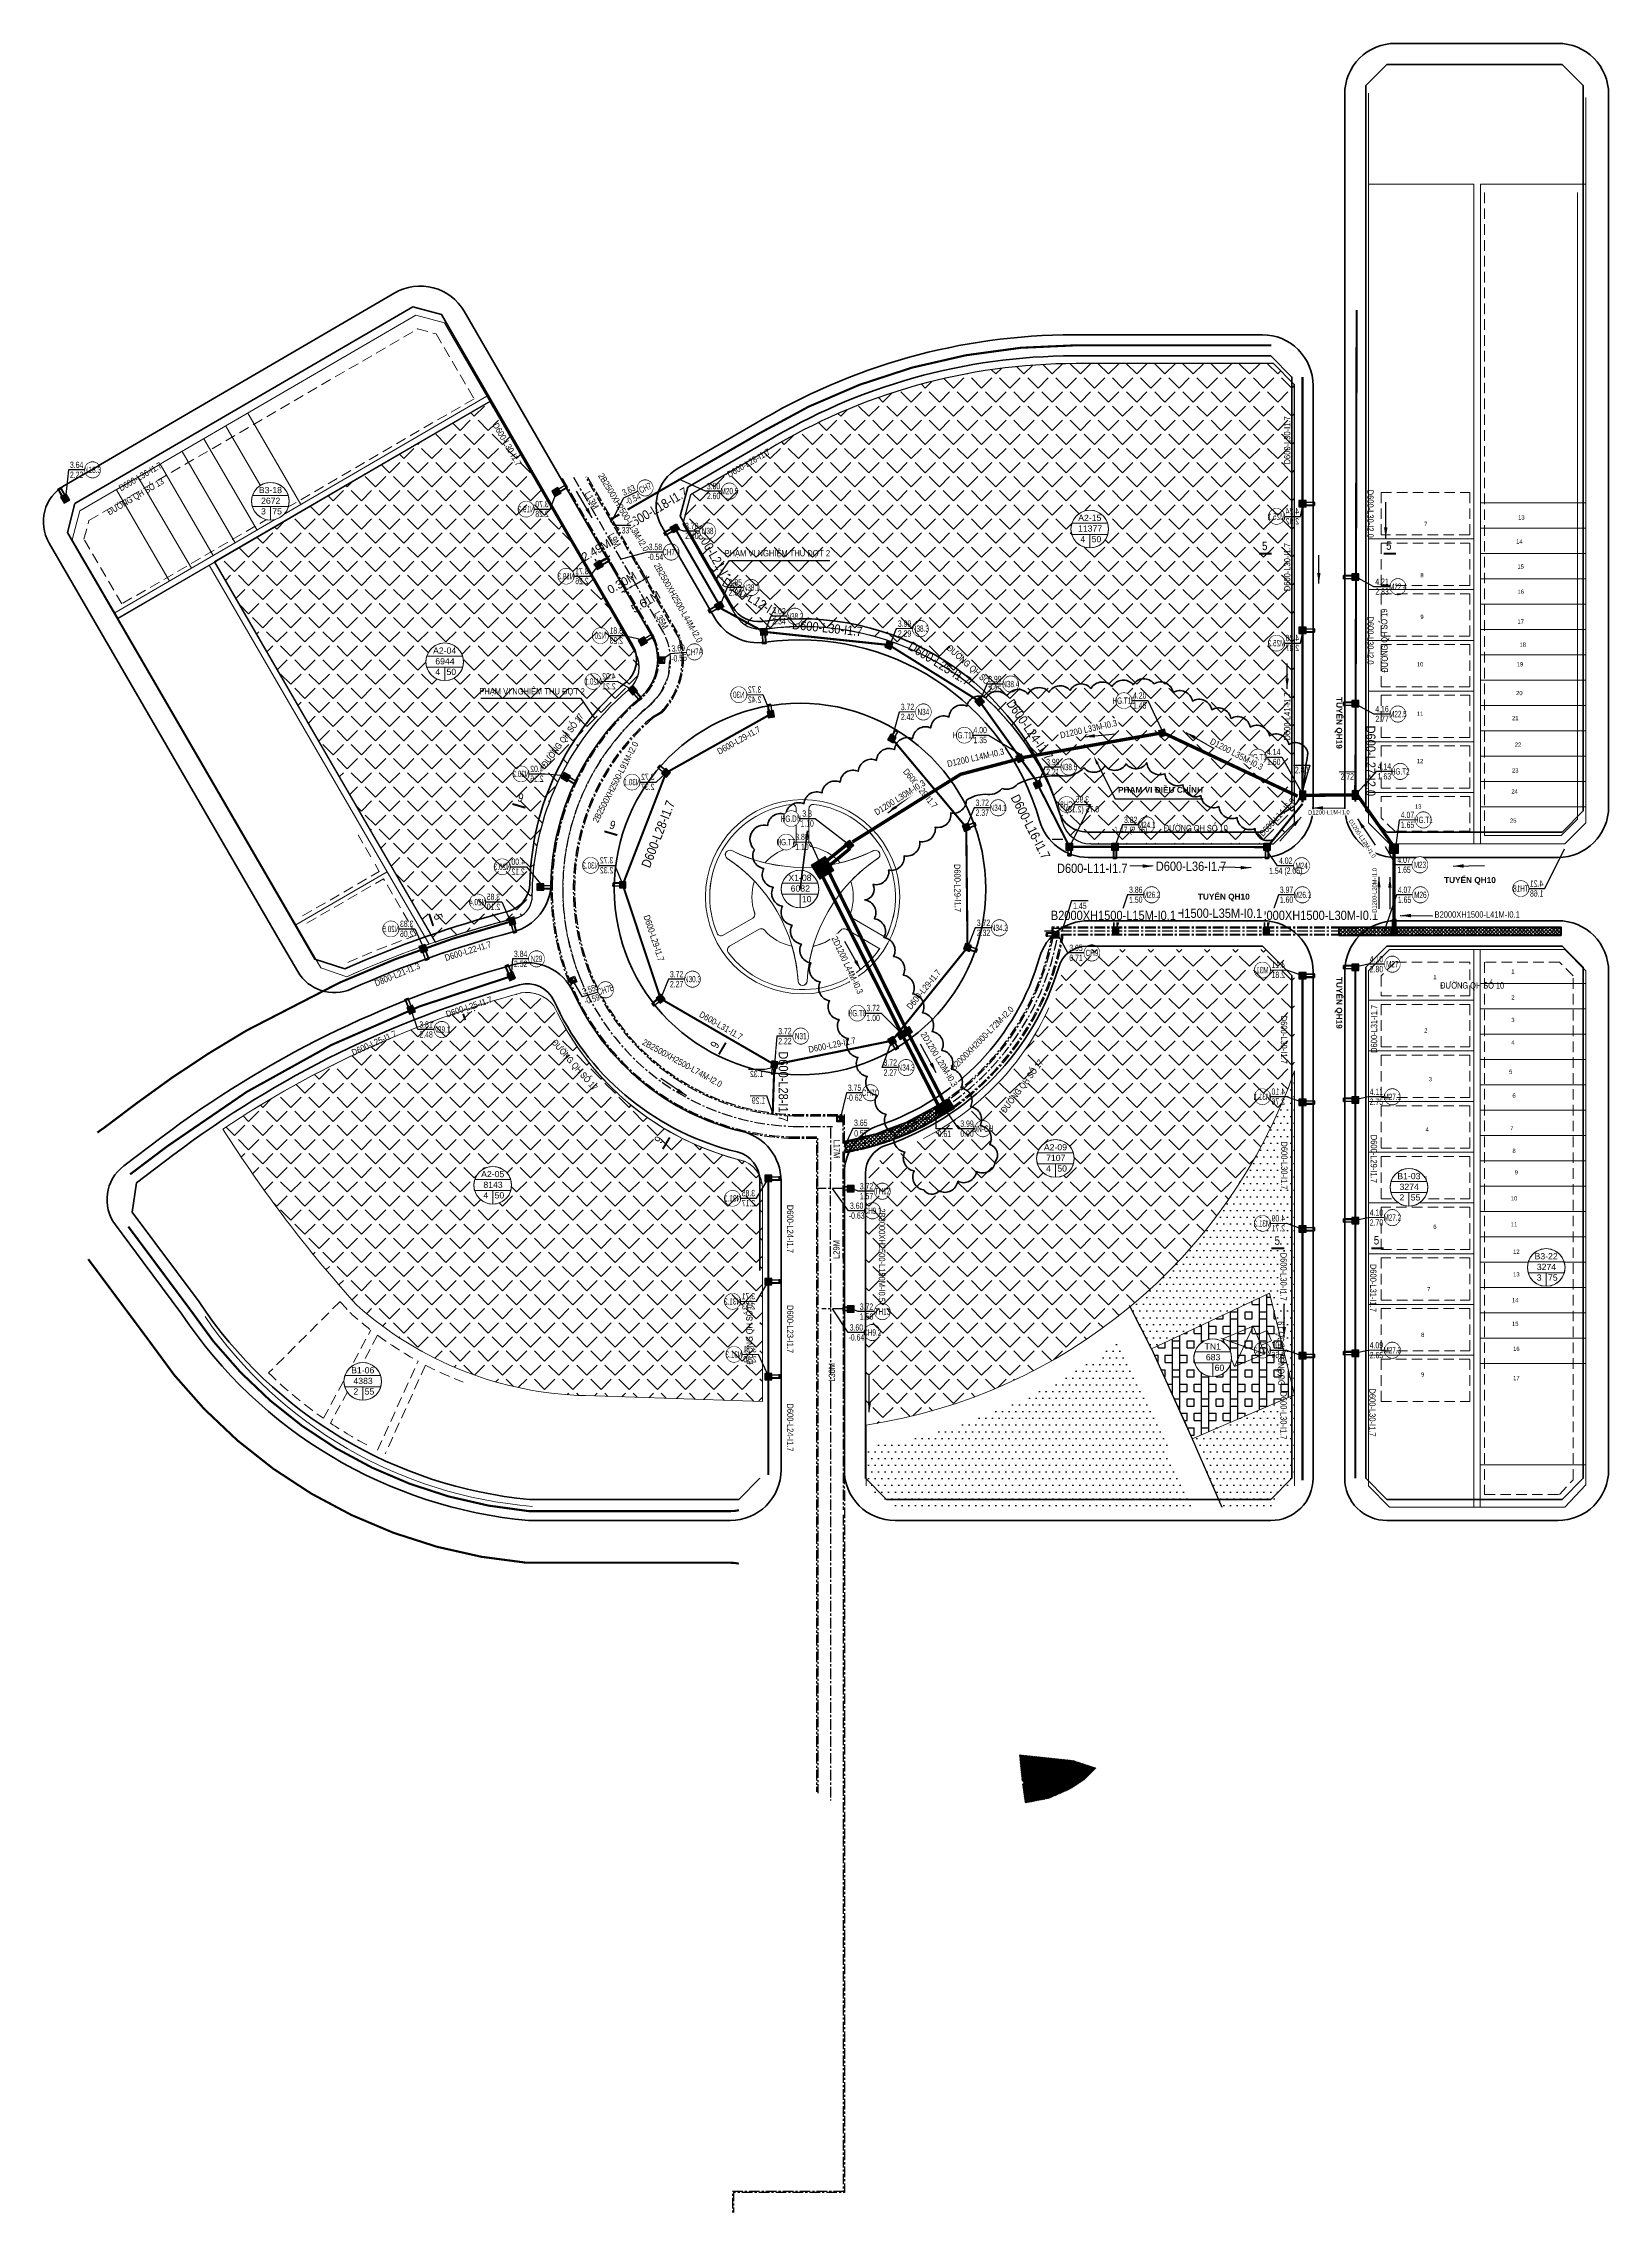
# Model space of a CAD drawing. Extents: x -2063571 to 559285, y 565862 to 1758715.
# Drawn here: x 558274 to 558645, y 1758060 to 1758574 of the extents above; entities that cross this region are included whole.
import ezdxf
from ezdxf import colors
from ezdxf.entities.mleader import LeaderData, LeaderLine
from ezdxf.enums import TextEntityAlignment as Align
from ezdxf.math import Vec2, Vec3

# ---------------------------------------------------------------- set-up
doc = ezdxf.new("R2010")
doc.units = 0
doc.header["$MEASUREMENT"] = 0
doc.set_wipeout_variables(frame=1)
for name, pattern in [('CENTER', [2, 1.25, -0.25, 0.25, -0.25]), ('CENTER2', [1.125, 0.75, -0.125, 0.125, -0.125]), ('CONTINOUS', [0]), ('DASHED', [0.75, 0.5, -0.25]), ('DIVIDE2', [0.625, 0.25, -0.125, 0, -0.125, 0, -0.125]), ('HIDDEN', [0.375, 0.25, -0.125])]:
    doc.linetypes.add(name, pattern=pattern)
doc.layers.get('0').update_dxf_attribs({"linetype": 'CONTINUOUS'})
doc.layers.get('DEFPOINTS').update_dxf_attribs({"linetype": 'CONTINUOUS'})
for name, color, linetype in [('0.tường', 3, 'CONTINUOUS'), ('1-Pit', 7, 'CONTINUOUS'), ('1Duy NetDong', 1, 'CONTINUOUS'), ('2', 7, 'CONTINUOUS'), ('3', 7, 'CONTINUOUS'), ('B-3000', 5, 'CONTINUOUS'), ('C', 7, 'CONTINUOUS'), ('d600', 4, 'DIVIDE2'), ('d800', 4, 'CENTER2'), ('GA D600', 4, 'CENTER2'), ('M35 X 500', 6, 'CONTINUOUS'), ('QHCT_Cây xanh đơn vị ở', 76, 'CONTINUOUS'), ('QHCT_Đất công cộng đơn vị ở', 1, 'CONTINUOUS'), ('QHCT_Đất tôn giáo - di tích', 16, 'CONTINUOUS'), ('ththep', 3, 'CONTINUOUS'), ('TNM_Dim_mangluoi', 7, 'CONTINUOUS'), ('ĐÃ NHẬN TIỀN', 7, 'CONTINUOUS')]:
    doc.layers.add(name, color=color, linetype=linetype)
for name, color, linetype, lineweight in [('10', 7, 'CONTINUOUS', 25), ('11111111111111111', 251, 'CONTINUOUS', 0), ('1duong chinh sua', 7, 'CONTINUOUS', 15), ('1Duy CDDC', 4, 'CONTINUOUS', 5), ('1Duy CDMG', 3, 'CONTINUOUS', 5), ('1Duy TenGa', 6, 'CONTINUOUS', 5), ('2.MAT CAT', 7, 'CONTINUOUS', 0), ('A-TIM DUONG', 1, 'CONTINUOUS', 25), ('B-2000', 3, 'CONTINUOUS', 25), ('CH', 7, 'CONTINUOUS', 0), ('chi gioi dg do', 14, 'CONTINUOUS', 0), ('CHIA LO', 40, 'CONTINUOUS', 0), ('CONG TRINH', 7, 'CONTINUOUS', 5), ('d1200', 4, 'CENTER2', 200), ('DUONG CAT', 8, 'CONTINUOUS', 9), ('HACH', 9, 'CONTINUOUS', 5), ('HACTH CHUA QD', 2, 'CONTINUOUS', 25), ('HH-KT', 252, 'CONTINUOUS', 15), ('Huong nuoc chay', 2, 'CONTINUOUS', 5), ('k-chu thich', 1, 'CONTINUOUS', 9), ('k-cxanh', 86, 'CONTINUOUS', 15), ('k-viahe', 6, 'CONTINUOUS', 15), ('k-vienctrinh', 6, 'CONTINUOUS', 15), ('KICH THUOC 1', 4, 'CONTINUOUS', 13), ('KT', 254, 'CONTINUOUS', 0), ('kt-su dung dat', 6, 'CONTINUOUS', 15), ('kt-sudungdat1', 6, 'CONTINUOUS', 15), ('leduong', 3, 'CONTINUOUS', 20), ('Q-DUONGGT', 7, 'CONTINUOUS', 0), ('Q-MATCAT', 4, 'CONTINUOUS', 0), ('TENDUONGQH', 2, 'CONTINUOUS', 0)]:
    doc.layers.add(name, color=color, linetype=linetype, lineweight=lineweight)
doc.styles.add('Arial', font='arial.ttf', dxfattribs={"width": 0.85})
doc.styles.add('AVO-DAM', font='VHELVEN.TTF')
doc.styles.add('CHU', font='arial.ttf')
doc.styles.add('chuv', font='VHELVCN.TTF')
doc.styles.add('GT_Text_Duan1', font='VHAVAN.TTF', dxfattribs={"width": 1.1, "height": 25})
doc.styles.add('lamline', font='VHARIAL.TTF')
doc.styles.add('Q-TXT', font='ARIALN.TTF')
doc.styles.add('TEXT1', font='VHAVANB.TTF')
doc.linetypes.add('phan_luu_chinh ---- + ---- + ---- + ----', pattern='A,0.5,-0.25,["+",lamline,S=0.2,R=0,X=-0.1,Y=-0.1],-0.3', length=1.05)
doc.dimstyles.new('1-1', dxfattribs={"dimtxt": 2, "dimasz": 1, "dimexe": 1, "dimexo": 1, "dimgap": 0.5, "dimtad": 1, "dimzin": 0, "dimdsep": 46, "dimtxsty": 'TEXT1', "dimblk": 'ARCHTICK', "dimcen": 0.09, "dimdle": 1, "dimclrd": 7, "dimclre": 7, "dimclrt": 151, "dimazin": 0, "dimtfac": 1, "dimtofl": 0, "dimtmove": 2, "dimatfit": 3, "dimfxl": 1, "dimtolj": 1, "dimtzin": 0, "dimarcsym": 0})
doc.dimstyles.new('2B2500X2500', dxfattribs={"dimtxt": 2.2, "dimasz": 3.5, "dimexe": 0.18, "dimexo": 0.0625, "dimgap": 0.2, "dimtad": 1, "dimdec": 0, "dimzin": 0, "dimdsep": 46, "dimtxsty": 'Arial', "dimcen": 0.09, "dimse1": 1, "dimse2": 1, "dimsd1": 1, "dimsd2": 1, "dimclrd": 2, "dimclrt": 256, "dimadec": 0, "dimazin": 0, "dimtfac": 1, "dimtdec": 0, "dimtofl": 0, "dimtmove": 2, "dimatfit": 3, "dimfxl": 1, "dimtfill": 1, "dimtfillclr": 256, "dimtolj": 1, "dimtzin": 0, "dimarcsym": 0})
doc.dimstyles.new('2B3000X2500', dxfattribs={"dimtxt": 2.2, "dimasz": 3.5, "dimexe": 0.18, "dimexo": 0.0625, "dimgap": 0.2, "dimtad": 1, "dimdec": 0, "dimzin": 0, "dimdsep": 46, "dimtxsty": 'Arial', "dimcen": 0.09, "dimse1": 1, "dimse2": 1, "dimsd1": 1, "dimsd2": 1, "dimclrd": 2, "dimclrt": 256, "dimadec": 0, "dimazin": 0, "dimtfac": 1, "dimtdec": 0, "dimtofl": 0, "dimtmove": 2, "dimatfit": 3, "dimfxl": 1, "dimtfill": 1, "dimtfillclr": 256, "dimtolj": 1, "dimtzin": 0, "dimarcsym": 0})
doc.dimstyles.new('B2000X2000', dxfattribs={"dimtxt": 2.2, "dimasz": 3.5, "dimexe": 0.18, "dimexo": 0.0625, "dimgap": 0.2, "dimtad": 1, "dimdec": 0, "dimzin": 0, "dimdsep": 46, "dimtxsty": 'Arial', "dimcen": 0.09, "dimse1": 1, "dimse2": 1, "dimsd1": 1, "dimsd2": 1, "dimclrd": 2, "dimclrt": 256, "dimadec": 0, "dimazin": 0, "dimtfac": 1, "dimtdec": 0, "dimtofl": 0, "dimtmove": 2, "dimatfit": 3, "dimfxl": 1, "dimtfill": 1, "dimtfillclr": 256, "dimtolj": 1, "dimtzin": 0, "dimarcsym": 0})
doc.dimstyles.new('d1200 mới', dxfattribs={"dimtxt": 1.5, "dimasz": 0.18, "dimexe": 0.18, "dimexo": 0.0625, "dimgap": 0.09, "dimtad": 0, "dimdec": 0, "dimzin": 0, "dimdsep": 46, "dimtxsty": 'Arial', "dimcen": 0.09, "dimse1": 1, "dimse2": 1, "dimsd1": 1, "dimsd2": 1, "dimclrt": 256, "dimadec": 0, "dimazin": 0, "dimtfac": 1, "dimtdec": 0, "dimtofl": 0, "dimtmove": 2, "dimatfit": 3, "dimfxl": 1, "dimtfill": 1, "dimtolj": 1, "dimtzin": 0, "dimarcsym": 0})
doc.dimstyles.new('D300', dxfattribs={"dimtxt": 1.5, "dimasz": 3.5, "dimexe": 0.18, "dimexo": 0.0625, "dimgap": 0.2, "dimtad": 1, "dimdec": 0, "dimzin": 0, "dimdsep": 46, "dimtxsty": 'Arial', "dimcen": 0.09, "dimse1": 1, "dimse2": 1, "dimsd1": 1, "dimsd2": 1, "dimclrd": 2, "dimclrt": 256, "dimadec": 0, "dimazin": 0, "dimtfac": 1, "dimtdec": 0, "dimtofl": 0, "dimtmove": 2, "dimatfit": 3, "dimfxl": 1, "dimtfill": 1, "dimtfillclr": 256, "dimtolj": 1, "dimtzin": 0, "dimarcsym": 0})
doc.dimstyles.new('D600', dxfattribs={"dimtxt": 2.2, "dimasz": 3.5, "dimexe": 0.18, "dimexo": 0.0625, "dimgap": 0, "dimtad": 1, "dimdec": 0, "dimzin": 0, "dimdsep": 46, "dimtxsty": 'Arial', "dimcen": 0.09, "dimse1": 1, "dimse2": 1, "dimsd1": 1, "dimsd2": 1, "dimclrd": 2, "dimclrt": 256, "dimadec": 0, "dimazin": 0, "dimtfac": 1, "dimtdec": 0, "dimtofl": 0, "dimtmove": 2, "dimatfit": 3, "dimfxl": 1, "dimtfill": 1, "dimtfillclr": 256, "dimtolj": 1, "dimtzin": 0, "dimarcsym": 0})
doc.dimstyles.new('D800', dxfattribs={"dimtxt": 2.2, "dimasz": 3.5, "dimexe": 0.18, "dimexo": 0.0625, "dimgap": 0.2, "dimtad": 1, "dimdec": 0, "dimzin": 0, "dimdsep": 46, "dimtxsty": 'Arial', "dimcen": 0.09, "dimse1": 1, "dimse2": 1, "dimsd1": 1, "dimsd2": 1, "dimclrd": 2, "dimclrt": 256, "dimadec": 0, "dimazin": 0, "dimtfac": 1, "dimtdec": 0, "dimtofl": 0, "dimtmove": 2, "dimatfit": 3, "dimfxl": 1, "dimtfill": 1, "dimtfillclr": 256, "dimtolj": 1, "dimtzin": 0, "dimarcsym": 0})
pattern_1 = [(114.3671788103, (-1831200.80478, -224170.26384), (-0.0523692889328, 0.0020098775898), [0, -0.046875])]
pattern_2 = [(114.3671788103, (-1831200.99731, -224169.83876), (-0.0523692889328, 0.0020098775898), [0, -0.046875])]
pattern_3 = [(114.3671788103, (-1831201.18984, -224169.413678), (-0.0523692889328, 0.0020098775898), [0, -0.046875])]
pattern_4 = [(45, (1080.85, 348.8946), (-3.338859226, 3.338859226), [3.43408, -1.28778]), (135, (1080.85, 348.8946), (-3.338859226, -3.338859226), [3.43408, -1.28778])]
pattern_5 = [(45, (63.88874, -18.36285), (-0.0662912607362, 0.0662912607362), []), (45, (63.93294, -18.36285), (-0.0662912607362, 0.0662912607362), [])]
pattern_6 = [(135, (63.88874, -18.36285), (-0.0662912607362, -0.0662912607362), []), (135, (63.88874, -18.31866), (-0.0662912607362, -0.0662912607362), [])]
pattern_7 = [(45, (-0.1, 1.80002), (-0.067351920908, 0.067351920908), []), (45, (-0.0551, 1.80002), (-0.067351920908, 0.067351920908), [])]
pattern_8 = [(135, (-0.1, 1.80002), (-0.067351920908, -0.067351920908), []), (135, (-0.1, 1.84492), (-0.067351920908, -0.067351920908), [])]
pattern_9 = [(45, (1079.81806, 350.8375), (-0.44194173824, 0.44194173824), []), (135, (1079.81806, 350.8375), (-0.44194173824, -0.44194173824), [])]
pattern_10 = [(77.9174575567, (-1221347.13234, 1270587.79449), (-0.0931399325066, 0.019937790065), []), (77.9174575567, (-1221347.09464, 1270587.81889), (-0.0931399325066, 0.019937790065), [])]
pattern_11 = [(347.9174575567, (-1221347.13234, 1270587.79449), (0.019937790065, 0.0931399325066), []), (347.9174575567, (-1221347.10794, 1270587.7568), (0.019937790065, 0.0931399325066), [])]
pattern_12 = [(77.9174575567, (-1221347.887845, 1270587.3054), (-0.0931399325066, 0.019937790065), []), (77.9174575567, (-1221347.85015, 1270587.3298), (-0.0931399325066, 0.019937790065), [])]
pattern_13 = [(77.9174575567, (-1221348.2656, 1270587.06086), (-0.0931399325066, 0.019937790065), []), (77.9174575567, (-1221348.22791, 1270587.08526), (-0.0931399325066, 0.019937790065), [])]
pattern_14 = [(60.180982905, (479455.07559, -84610.161575), (-0.0826389432897, 0.0473642011645), []), (60.180982905, (479455.11892, -84610.14982), (-0.0826389432897, 0.0473642011645), [])]
pattern_15 = [(135, (1081.88472, 350.38796), (-0.0662912607362, -0.0662912607362), []), (135, (1081.88472, 350.43215), (-0.0662912607362, -0.0662912607362), [])]

msp = doc.modelspace()

# ---------------------------------------------------------------- texts
at = {"layer": '2.MAT CAT', "style": 'Q-TXT'}
for p in [(558563.124, 1758454.632, 0.467), (558592.515, 1758454.719, 0.467)]:
    msp.add_text('5', height=2, dxfattribs=at).set_placement(p, align=Align.MIDDLE_LEFT)
for s, rotation, p in [('9', 343.6718, (558386.913, 1758395.233, 0.542)), ('9', 343.6718, (558408.688, 1758388.749, 0.467)), ('5', 288.81487, (558367.826, 1758367.432, 0.467)), ('5', 288.81487, (558375.489, 1758345.211, 0.467)), ('9', 59.35443, (558419.899, 1758313.529, 0.467))]:
    msp.add_text(s, height=2, rotation=rotation, dxfattribs=at).set_placement(p, align=Align.MIDDLE_LEFT)
at = {"layer": '2.MAT CAT', "linetype": 'phan_luu_chinh ---- + ---- + ---- + ----', "char_height": 1.4, "attachment_point": 1, "rotation": 270, "style": 'CHU'}
for insert in [(558582.11, 1758418.864), (558582.11, 1758352.592)]:
    msp.add_mtext_dynamic_manual_height_columns('{\\fArial|b1|i0|c0|p34;TUYẾN QH19}', width=23.6164, gutter_width=7, heights=[0], dxfattribs=dict(at, insert=insert))
at = {"layer": '2.MAT CAT', "linetype": 'phan_luu_chinh ---- + ---- + ---- + ----', "char_height": 1.4, "attachment_point": 1, "style": 'CHU'}
for s, insert in [('{\\fArial|b1|i0|c0|p34;PHẠM VI ĐIỀU CHỈNH}', (558529.03, 1758397.588)), ('{\\fArial|b1|i0|c0|p34;TUYẾN QH10}', (558606.237, 1758376.23))]:
    msp.add_mtext_dynamic_manual_height_columns(s, width=23.6164, gutter_width=7, heights=[0], dxfattribs=dict(at, insert=insert))
at = {"layer": 'kt-sudungdat1', "color": 8, "ltscale": 2, "style": 'chuv'}
for s, p in [('13', (558624.546, 1758461.385)), ('7', (558601.917, 1758459.839)), ('14', (558624.068, 1758455.698)), ('8', (558601.018, 1758447.714)), ('15', (558624.39, 1758449.754)), ('16', (558624.39, 1758443.809)), ('9', (558601.018, 1758437.834)), ('17', (558624.39, 1758436.74)), ('18', (558624.873, 1758431.278)), ('10', (558600.568, 1758426.608)), ('19', (558624.229, 1758426.619)), ('20', (558624.07, 1758419.807)), ('11', (558600.568, 1758414.932)), ('21', (558623.105, 1758413.863)), ('22', (558623.749, 1758407.597)), ('12', (558600.568, 1758403.705)), ('23', (558623.105, 1758401.492)), ('24', (558622.945, 1758396.512)), ('13', (558600.119, 1758392.928)), ('25', (558622.623, 1758389.603)), ('1', (558622.554, 1758353.905)), ('1', (558604.068, 1758352.538)), ('2', (558622.554, 1758347.758)), ('2', (558601.905, 1758339.928)), ('3', (558622.554, 1758342.413)), ('4', (558622.554, 1758337.067)), ('3', (558602.986, 1758328.399)), ('5', (558622.019, 1758330.118)), ('6', (558622.821, 1758324.506)), ('4', (558602.265, 1758316.51)), ('7', (558622.286, 1758316.755)), ('8', (558622.821, 1758311.41)), ('5', (558601.905, 1758304.981)), ('9', (558623.356, 1758306.332)), ('10', (558622.821, 1758300.185)), ('6', (558604.068, 1758293.452)), ('11', (558622.821, 1758294.038)), ('12', (558623.362, 1758287.546)), ('13', (558623.362, 1758282.201)), ('7', (558602.626, 1758278.68)), ('14', (558623.094, 1758276.054)), ('8', (558601.183, 1758267.872)), ('15', (558623.094, 1758270.441)), ('16', (558623.362, 1758264.561)), ('9', (558601.183, 1758258.505)), ('17', (558623.362, 1758257.612))]:
    msp.add_text(s, height=1, dxfattribs=at).set_placement(p, align=Align.MIDDLE)
at = {"layer": 'TENDUONGQH', "color": 8, "style": 'Q-TXT', "width": 0.85}
msp.add_text('ÐƯỜNG QH SỐ 10', height=1.5, dxfattribs=at).set_placement((558605.326, 1758350.593, 0.7), align=Align.MIDDLE_LEFT)

# ---------------------------------------------------------------- blocks, each defined once
blk = doc.blocks.new('*U232')
at = {"layer": '1Duy NetDong', "ltscale": 0.2}
blk.add_lwpolyline([(-0.58, 6.84), (-0.67, 6.84), (-0.77, 6.85), (-0.86, 6.86), (-0.95, 6.88), (-1.05, 6.91), (-1.14, 6.94), (-1.22, 6.98), (-1.31, 7.02), (-1.39, 7.07), (-1.47, 7.12), (-1.54, 7.18), (-1.62, 7.24), (-1.68, 7.31), (-1.75, 7.38), (-1.81, 7.46), (-1.86, 7.54), (-1.91, 7.62), (-1.95, 7.7), (-1.99, 7.79), (-2.02, 7.88), (-2.05, 7.97), (-2.07, 8.06), (-2.09, 8.16), (-2.09, 8.25), (-2.1, 8.35), (-2.1, 8.44), (-2.09, 8.54), (-2.07, 8.63), (-2.05, 8.72), (-2.03, 8.82), (-1.99, 8.91), (-1.96, 8.99), (-1.91, 9.08), (-1.86, 9.16), (-1.81, 9.24), (-1.75, 9.31), (-1.69, 9.39), (-1.62, 9.45), (-1.55, 9.52), (-1.48, 9.58), (-1.4, 9.63), (-1.32, 9.68), (-1.23, 9.72), (-1.14, 9.76), (-1.05, 9.79), (-0.96, 9.82), (-0.87, 9.84), (-0.78, 9.86), (-0.68, 9.86), (-0.59, 9.87), (-0.49, 9.87), (-0.4, 9.86), (-0.3, 9.84), (-0.21, 9.82), (-0.12, 9.8), (-0.03, 9.76), (0.06, 9.73), (0.14, 9.68), (0.23, 9.63), (0.31, 9.58), (0.38, 9.52), (0.45, 9.46), (0.52, 9.39), (0.58, 9.32), (0.64, 9.25), (0.7, 9.17), (0.74, 9.09), (0.79, 9), (0.83, 8.91), (0.86, 8.83), (0.89, 8.73), (0.91, 8.64), (0.92, 8.55), (0.93, 8.45), (0.93, 8.36), (0.93, 8.26), (0.92, 8.17), (0.91, 8.07), (0.89, 7.98), (0.86, 7.89), (0.83, 7.8), (0.79, 7.71), (0.75, 7.63), (0.7, 7.54), (0.65, 7.47), (0.59, 7.39), (0.53, 7.32), (0.46, 7.25), (0.39, 7.19), (0.31, 7.13), (0.23, 7.07), (0.15, 7.03), (0.07, 6.98), (-0.02, 6.94), (-0.11, 6.91), (-0.2, 6.89), (-0.29, 6.86), (-0.39, 6.85), (-0.48, 6.84)], close=True, dxfattribs=at)
at = {"layer": '1Duy NetDong', "ltscale": 3}
blk.add_lwpolyline([(0.93, 8.36), (4.16, 8.37), (4.16, 8.37), (0, 0)], dxfattribs=at)
at = {"ltscale": 0.2}
blk.add_wipeout([(-0.58, 6.84), (-0.67, 6.84), (-0.77, 6.85), (-0.86, 6.86), (-0.95, 6.88), (-1.05, 6.91), (-1.14, 6.94), (-1.22, 6.98), (-1.31, 7.02), (-1.39, 7.07), (-1.47, 7.12), (-1.54, 7.18), (-1.62, 7.24), (-1.68, 7.31), (-1.75, 7.38), (-1.81, 7.46), (-1.86, 7.54), (-1.91, 7.62), (-1.95, 7.7), (-1.99, 7.79), (-2.02, 7.88), (-2.05, 7.97), (-2.07, 8.06), (-2.09, 8.16), (-2.09, 8.25), (-2.1, 8.35), (-2.1, 8.44), (-2.09, 8.54), (-2.07, 8.63), (-2.05, 8.72), (-2.03, 8.82), (-1.99, 8.91), (-1.96, 8.99), (-1.91, 9.08), (-1.86, 9.16), (-1.81, 9.24), (-1.75, 9.31), (-1.69, 9.39), (-1.62, 9.45), (-1.55, 9.52), (-1.48, 9.58), (-1.4, 9.63), (-1.32, 9.68), (-1.23, 9.72), (-1.14, 9.76), (-1.05, 9.79), (-0.96, 9.82), (-0.87, 9.84), (-0.78, 9.86), (-0.68, 9.86), (-0.59, 9.87), (-0.49, 9.87), (-0.4, 9.86), (-0.3, 9.84), (-0.21, 9.82), (-0.12, 9.8), (-0.03, 9.76), (0.06, 9.73), (0.14, 9.68), (0.23, 9.63), (0.31, 9.58), (0.38, 9.52), (0.45, 9.46), (0.52, 9.39), (0.58, 9.32), (0.64, 9.25), (0.7, 9.17), (0.74, 9.09), (0.79, 9), (0.83, 8.91), (0.86, 8.83), (0.89, 8.73), (0.91, 8.64), (0.92, 8.55), (0.93, 8.45), (0.93, 8.36), (0.93, 8.26), (0.92, 8.17), (0.91, 8.07), (0.89, 7.98), (0.86, 7.89), (0.83, 7.8), (0.79, 7.71), (0.75, 7.63), (0.7, 7.54), (0.65, 7.47), (0.59, 7.39), (0.53, 7.32), (0.46, 7.25), (0.39, 7.19), (0.31, 7.13), (0.23, 7.07), (0.15, 7.03), (0.07, 6.98), (-0.02, 6.94), (-0.11, 6.91), (-0.2, 6.89), (-0.29, 6.86), (-0.39, 6.85), (-0.48, 6.84)], dxfattribs=at).dxf.layer = '1Duy NetDong'
at = {"layer": '1Duy CDDC', "ltscale": 3, "style": 'GT_Text_Duan1', "text_generation_flag": 2, "width": 0.65}
blk.add_attdef('DG', text='', height=1.25, rotation=0.1774, dxfattribs=at).set_placement((2.55, 8.03), align=Align.TOP_CENTER)
at = {"layer": '1Duy CDMG', "ltscale": 0.2, "style": 'GT_Text_Duan1', "text_generation_flag": 2, "width": 0.65}
blk.add_attdef('MG', text='', height=1.25, rotation=0.1774, dxfattribs=at).set_placement((2.55, 8.36), align=Align.BOTTOM_CENTER)
at = {"layer": '1Duy TenGa', "ltscale": 3, "style": 'GT_Text_Duan1', "text_generation_flag": 2, "width": 0.6}
blk.add_attdef('TEN', text='', height=1.25, rotation=0.1774, dxfattribs=at).set_placement((-0.58, 8.35), align=Align.MIDDLE_CENTER)
blk = doc.blocks.new('*U148')
at = {"layer": '1Duy NetDong', "ltscale": 3}
blk.add_lwpolyline([(5.62, -3.41), (2.39, -3.42), (2.39, -3.42), (0, 0)], dxfattribs=at)
at = {"layer": '1Duy NetDong', "ltscale": 0.2}
blk.add_lwpolyline([(7.14, -4.92), (7.23, -4.92), (7.33, -4.91), (7.42, -4.89), (7.51, -4.87), (7.6, -4.84), (7.69, -4.81), (7.78, -4.77), (7.87, -4.73), (7.95, -4.68), (8.03, -4.63), (8.1, -4.57), (8.17, -4.51), (8.24, -4.44), (8.3, -4.37), (8.36, -4.29), (8.41, -4.21), (8.46, -4.13), (8.5, -4.05), (8.54, -3.96), (8.57, -3.87), (8.6, -3.78), (8.62, -3.68), (8.64, -3.59), (8.64, -3.49), (8.65, -3.4), (8.64, -3.3), (8.63, -3.21), (8.62, -3.12), (8.6, -3.02), (8.57, -2.93), (8.54, -2.84), (8.5, -2.75), (8.46, -2.67), (8.41, -2.59), (8.35, -2.51), (8.3, -2.43), (8.23, -2.36), (8.17, -2.3), (8.09, -2.23), (8.02, -2.18), (7.94, -2.12), (7.86, -2.07), (7.77, -2.03), (7.68, -1.99), (7.6, -1.96), (7.5, -1.93), (7.41, -1.91), (7.32, -1.9), (7.22, -1.89), (7.13, -1.89), (7.03, -1.89), (6.94, -1.9), (6.84, -1.92), (6.75, -1.94), (6.66, -1.96), (6.57, -2), (6.48, -2.03), (6.4, -2.08), (6.32, -2.13), (6.24, -2.18), (6.16, -2.24), (6.09, -2.3), (6.02, -2.37), (5.96, -2.44), (5.9, -2.52), (5.85, -2.6), (5.8, -2.68), (5.76, -2.76), (5.72, -2.85), (5.69, -2.94), (5.66, -3.03), (5.64, -3.12), (5.63, -3.22), (5.62, -3.31), (5.62, -3.41), (5.62, -3.5), (5.63, -3.6), (5.64, -3.69), (5.66, -3.79), (5.69, -3.88), (5.72, -3.97), (5.76, -4.05), (5.81, -4.14), (5.85, -4.22), (5.91, -4.3), (5.97, -4.37), (6.03, -4.45), (6.1, -4.51), (6.17, -4.58), (6.24, -4.63), (6.32, -4.69), (6.41, -4.73), (6.49, -4.78), (6.58, -4.82), (6.67, -4.85), (6.76, -4.87), (6.85, -4.89), (6.95, -4.91), (7.04, -4.92)], close=True, dxfattribs=at)
at = {"ltscale": 0.2}
blk.add_wipeout([(7.14, -4.92), (7.23, -4.92), (7.33, -4.91), (7.42, -4.89), (7.51, -4.87), (7.6, -4.84), (7.69, -4.81), (7.78, -4.77), (7.87, -4.73), (7.95, -4.68), (8.03, -4.63), (8.1, -4.57), (8.17, -4.51), (8.24, -4.44), (8.3, -4.37), (8.36, -4.29), (8.41, -4.21), (8.46, -4.13), (8.5, -4.05), (8.54, -3.96), (8.57, -3.87), (8.6, -3.78), (8.62, -3.68), (8.64, -3.59), (8.64, -3.49), (8.65, -3.4), (8.64, -3.3), (8.63, -3.21), (8.62, -3.12), (8.6, -3.02), (8.57, -2.93), (8.54, -2.84), (8.5, -2.75), (8.46, -2.67), (8.41, -2.59), (8.35, -2.51), (8.3, -2.43), (8.23, -2.36), (8.17, -2.3), (8.09, -2.23), (8.02, -2.18), (7.94, -2.12), (7.86, -2.07), (7.77, -2.03), (7.68, -1.99), (7.6, -1.96), (7.5, -1.93), (7.41, -1.91), (7.32, -1.9), (7.22, -1.89), (7.13, -1.89), (7.03, -1.89), (6.94, -1.9), (6.84, -1.92), (6.75, -1.94), (6.66, -1.96), (6.57, -2), (6.48, -2.03), (6.4, -2.08), (6.32, -2.13), (6.24, -2.18), (6.16, -2.24), (6.09, -2.3), (6.02, -2.37), (5.96, -2.44), (5.9, -2.52), (5.85, -2.6), (5.8, -2.68), (5.76, -2.76), (5.72, -2.85), (5.69, -2.94), (5.66, -3.03), (5.64, -3.12), (5.63, -3.22), (5.62, -3.31), (5.62, -3.41), (5.62, -3.5), (5.63, -3.6), (5.64, -3.69), (5.66, -3.79), (5.69, -3.88), (5.72, -3.97), (5.76, -4.05), (5.81, -4.14), (5.85, -4.22), (5.91, -4.3), (5.97, -4.37), (6.03, -4.45), (6.1, -4.51), (6.17, -4.58), (6.24, -4.63), (6.32, -4.69), (6.41, -4.73), (6.49, -4.78), (6.58, -4.82), (6.67, -4.85), (6.76, -4.87), (6.85, -4.89), (6.95, -4.91), (7.04, -4.92)], dxfattribs=at).dxf.layer = '1Duy NetDong'
at = {"layer": '1Duy CDDC', "ltscale": 3, "style": 'GT_Text_Duan1', "width": 0.65}
blk.add_attdef('DG', text='', height=1.25, rotation=0.1774, dxfattribs=at).set_placement((4, -3.75), align=Align.TOP_CENTER)
at = {"layer": '1Duy CDMG', "ltscale": 0.2, "style": 'GT_Text_Duan1', "width": 0.65}
blk.add_attdef('MG', text='', height=1.25, rotation=0.1774, dxfattribs=at).set_placement((4, -3.41), align=Align.BOTTOM_CENTER)
at = {"layer": '1Duy TenGa', "ltscale": 3, "style": 'GT_Text_Duan1', "width": 0.6}
blk.add_attdef('TEN', text='', height=1.25, rotation=0.1774, dxfattribs=at).set_placement((7.13, -3.4), align=Align.MIDDLE_CENTER)
blk = doc.blocks.new('*U227')
at = {"layer": '1Duy NetDong', "ltscale": 3}
blk.add_lwpolyline([(5.79, 0.59), (2.56, 0.58), (2.56, 0.58), (0, 0)], dxfattribs=at)
at = {"layer": '1Duy NetDong', "ltscale": 0.2}
blk.add_lwpolyline([(7.31, -0.92), (7.4, -0.91), (7.5, -0.9), (7.59, -0.89), (7.68, -0.87), (7.78, -0.84), (7.87, -0.81), (7.95, -0.77), (8.04, -0.73), (8.12, -0.68), (8.2, -0.63), (8.27, -0.57), (8.34, -0.5), (8.41, -0.44), (8.47, -0.36), (8.53, -0.29), (8.59, -0.21), (8.63, -0.13), (8.68, -0.04), (8.71, 0.04), (8.75, 0.13), (8.77, 0.23), (8.79, 0.32), (8.81, 0.41), (8.82, 0.51), (8.82, 0.6), (8.82, 0.7), (8.81, 0.79), (8.79, 0.89), (8.77, 0.98), (8.74, 1.07), (8.71, 1.16), (8.67, 1.25), (8.63, 1.33), (8.58, 1.41), (8.53, 1.49), (8.47, 1.57), (8.4, 1.64), (8.34, 1.71), (8.27, 1.77), (8.19, 1.83), (8.11, 1.88), (8.03, 1.93), (7.94, 1.97), (7.86, 2.01), (7.77, 2.04), (7.68, 2.07), (7.58, 2.09), (7.49, 2.1), (7.39, 2.11), (7.3, 2.11), (7.2, 2.11), (7.11, 2.1), (7.01, 2.09), (6.92, 2.07), (6.83, 2.04), (6.74, 2.01), (6.65, 1.97), (6.57, 1.92), (6.49, 1.88), (6.41, 1.82), (6.33, 1.76), (6.26, 1.7), (6.19, 1.63), (6.13, 1.56), (6.07, 1.49), (6.02, 1.41), (5.97, 1.32), (5.93, 1.24), (5.89, 1.15), (5.86, 1.06), (5.83, 0.97), (5.81, 0.88), (5.8, 0.78), (5.79, 0.69), (5.79, 0.59), (5.79, 0.5), (5.8, 0.4), (5.81, 0.31), (5.84, 0.22), (5.86, 0.13), (5.9, 0.04), (5.93, -0.05), (5.98, -0.14), (6.03, -0.22), (6.08, -0.3), (6.14, -0.37), (6.2, -0.44), (6.27, -0.51), (6.34, -0.57), (6.42, -0.63), (6.49, -0.68), (6.58, -0.73), (6.66, -0.78), (6.75, -0.81), (6.84, -0.84), (6.93, -0.87), (7.02, -0.89), (7.12, -0.91), (7.21, -0.91)], close=True, dxfattribs=at)
at = {"ltscale": 0.2}
blk.add_wipeout([(7.31, -0.92), (7.4, -0.91), (7.5, -0.9), (7.59, -0.89), (7.68, -0.87), (7.78, -0.84), (7.87, -0.81), (7.95, -0.77), (8.04, -0.73), (8.12, -0.68), (8.2, -0.63), (8.27, -0.57), (8.34, -0.5), (8.41, -0.44), (8.47, -0.36), (8.53, -0.29), (8.59, -0.21), (8.63, -0.13), (8.68, -0.04), (8.71, 0.04), (8.75, 0.13), (8.77, 0.23), (8.79, 0.32), (8.81, 0.41), (8.82, 0.51), (8.82, 0.6), (8.82, 0.7), (8.81, 0.79), (8.79, 0.89), (8.77, 0.98), (8.74, 1.07), (8.71, 1.16), (8.67, 1.25), (8.63, 1.33), (8.58, 1.41), (8.53, 1.49), (8.47, 1.57), (8.4, 1.64), (8.34, 1.71), (8.27, 1.77), (8.19, 1.83), (8.11, 1.88), (8.03, 1.93), (7.94, 1.97), (7.86, 2.01), (7.77, 2.04), (7.68, 2.07), (7.58, 2.09), (7.49, 2.1), (7.39, 2.11), (7.3, 2.11), (7.2, 2.11), (7.11, 2.1), (7.01, 2.09), (6.92, 2.07), (6.83, 2.04), (6.74, 2.01), (6.65, 1.97), (6.57, 1.92), (6.49, 1.88), (6.41, 1.82), (6.33, 1.76), (6.26, 1.7), (6.19, 1.63), (6.13, 1.56), (6.07, 1.49), (6.02, 1.41), (5.97, 1.32), (5.93, 1.24), (5.89, 1.15), (5.86, 1.06), (5.83, 0.97), (5.81, 0.88), (5.8, 0.78), (5.79, 0.69), (5.79, 0.59), (5.79, 0.5), (5.8, 0.4), (5.81, 0.31), (5.84, 0.22), (5.86, 0.13), (5.9, 0.04), (5.93, -0.05), (5.98, -0.14), (6.03, -0.22), (6.08, -0.3), (6.14, -0.37), (6.2, -0.44), (6.27, -0.51), (6.34, -0.57), (6.42, -0.63), (6.49, -0.68), (6.58, -0.73), (6.66, -0.78), (6.75, -0.81), (6.84, -0.84), (6.93, -0.87), (7.02, -0.89), (7.12, -0.91), (7.21, -0.91)], dxfattribs=at).dxf.layer = '1Duy NetDong'
at = {"layer": '1Duy CDDC', "ltscale": 3, "style": 'GT_Text_Duan1', "width": 0.65}
blk.add_attdef('DG', text='', height=1.25, rotation=0.1774, dxfattribs=at).set_placement((4.17, 0.26), align=Align.TOP_CENTER)
at = {"layer": '1Duy CDMG', "ltscale": 0.2, "style": 'GT_Text_Duan1', "width": 0.65}
blk.add_attdef('MG', text='', height=1.25, rotation=0.1774, dxfattribs=at).set_placement((4.17, 0.59), align=Align.BOTTOM_CENTER)
at = {"layer": '1Duy TenGa', "ltscale": 3, "style": 'GT_Text_Duan1', "width": 0.6}
blk.add_attdef('TEN', text='', height=1.25, rotation=0.1774, dxfattribs=at).set_placement((7.3, 0.6), align=Align.MIDDLE_CENTER)
blk = doc.blocks.new('*U228')
at = {"layer": '1Duy NetDong', "ltscale": 0.2}
blk.add_lwpolyline([(-7.92, -0.41), (-8.01, -0.41), (-8.11, -0.4), (-8.2, -0.39), (-8.29, -0.36), (-8.39, -0.34), (-8.47, -0.31), (-8.56, -0.27), (-8.65, -0.23), (-8.73, -0.18), (-8.81, -0.12), (-8.88, -0.07), (-8.96, 0), (-9.02, 0.06), (-9.09, 0.13), (-9.14, 0.21), (-9.2, 0.29), (-9.25, 0.37), (-9.29, 0.46), (-9.33, 0.54), (-9.36, 0.63), (-9.39, 0.72), (-9.41, 0.82), (-9.42, 0.91), (-9.43, 1), (-9.44, 1.1), (-9.43, 1.2), (-9.43, 1.29), (-9.41, 1.38), (-9.39, 1.48), (-9.36, 1.57), (-9.33, 1.66), (-9.29, 1.75), (-9.25, 1.83), (-9.2, 1.91), (-9.15, 1.99), (-9.09, 2.07), (-9.03, 2.14), (-8.96, 2.21), (-8.89, 2.27), (-8.82, 2.33), (-8.74, 2.38), (-8.66, 2.43), (-8.57, 2.47), (-8.48, 2.51), (-8.39, 2.54), (-8.3, 2.57), (-8.21, 2.59), (-8.12, 2.61), (-8.02, 2.62), (-7.93, 2.62), (-7.83, 2.62), (-7.74, 2.61), (-7.64, 2.59), (-7.55, 2.57), (-7.46, 2.55), (-7.37, 2.52), (-7.28, 2.48), (-7.19, 2.44), (-7.11, 2.39), (-7.03, 2.33), (-6.96, 2.28), (-6.89, 2.21), (-6.82, 2.15), (-6.76, 2.07), (-6.7, 2), (-6.64, 1.92), (-6.6, 1.84), (-6.55, 1.75), (-6.51, 1.67), (-6.48, 1.58), (-6.45, 1.49), (-6.43, 1.39), (-6.42, 1.3), (-6.41, 1.2), (-6.41, 1.11), (-6.41, 1.01), (-6.42, 0.92), (-6.43, 0.83), (-6.45, 0.73), (-6.48, 0.64), (-6.51, 0.55), (-6.55, 0.46), (-6.59, 0.38), (-6.64, 0.3), (-6.69, 0.22), (-6.75, 0.14), (-6.81, 0.07), (-6.88, 0), (-6.95, -0.06), (-7.03, -0.12), (-7.1, -0.17), (-7.19, -0.22), (-7.27, -0.26), (-7.36, -0.3), (-7.45, -0.34), (-7.54, -0.36), (-7.63, -0.38), (-7.73, -0.4), (-7.82, -0.41)], close=True, dxfattribs=at)
at = {"layer": '1Duy NetDong', "ltscale": 3}
blk.add_lwpolyline([(-6.41, 1.11), (-3.18, 1.12), (-3.18, 1.12), (0, 0)], dxfattribs=at)
at = {"ltscale": 0.2}
blk.add_wipeout([(-7.92, -0.41), (-8.01, -0.41), (-8.11, -0.4), (-8.2, -0.39), (-8.29, -0.36), (-8.39, -0.34), (-8.47, -0.31), (-8.56, -0.27), (-8.65, -0.23), (-8.73, -0.18), (-8.81, -0.12), (-8.88, -0.07), (-8.96, 0), (-9.02, 0.06), (-9.09, 0.13), (-9.14, 0.21), (-9.2, 0.29), (-9.25, 0.37), (-9.29, 0.46), (-9.33, 0.54), (-9.36, 0.63), (-9.39, 0.72), (-9.41, 0.82), (-9.42, 0.91), (-9.43, 1), (-9.44, 1.1), (-9.43, 1.2), (-9.43, 1.29), (-9.41, 1.38), (-9.39, 1.48), (-9.36, 1.57), (-9.33, 1.66), (-9.29, 1.75), (-9.25, 1.83), (-9.2, 1.91), (-9.15, 1.99), (-9.09, 2.07), (-9.03, 2.14), (-8.96, 2.21), (-8.89, 2.27), (-8.82, 2.33), (-8.74, 2.38), (-8.66, 2.43), (-8.57, 2.47), (-8.48, 2.51), (-8.39, 2.54), (-8.3, 2.57), (-8.21, 2.59), (-8.12, 2.61), (-8.02, 2.62), (-7.93, 2.62), (-7.83, 2.62), (-7.74, 2.61), (-7.64, 2.59), (-7.55, 2.57), (-7.46, 2.55), (-7.37, 2.52), (-7.28, 2.48), (-7.19, 2.44), (-7.11, 2.39), (-7.03, 2.33), (-6.96, 2.28), (-6.89, 2.21), (-6.82, 2.15), (-6.76, 2.07), (-6.7, 2), (-6.64, 1.92), (-6.6, 1.84), (-6.55, 1.75), (-6.51, 1.67), (-6.48, 1.58), (-6.45, 1.49), (-6.43, 1.39), (-6.42, 1.3), (-6.41, 1.2), (-6.41, 1.11), (-6.41, 1.01), (-6.42, 0.92), (-6.43, 0.83), (-6.45, 0.73), (-6.48, 0.64), (-6.51, 0.55), (-6.55, 0.46), (-6.59, 0.38), (-6.64, 0.3), (-6.69, 0.22), (-6.75, 0.14), (-6.81, 0.07), (-6.88, 0), (-6.95, -0.06), (-7.03, -0.12), (-7.1, -0.17), (-7.19, -0.22), (-7.27, -0.26), (-7.36, -0.3), (-7.45, -0.34), (-7.54, -0.36), (-7.63, -0.38), (-7.73, -0.4), (-7.82, -0.41)], dxfattribs=at).dxf.layer = '1Duy NetDong'
at = {"layer": '1Duy CDDC', "ltscale": 3, "style": 'GT_Text_Duan1', "text_generation_flag": 2, "width": 0.65}
blk.add_attdef('DG', text='', height=1.25, rotation=0.1774, dxfattribs=at).set_placement((-4.79, 0.78), align=Align.TOP_CENTER)
at = {"layer": '1Duy CDMG', "ltscale": 0.2, "style": 'GT_Text_Duan1', "text_generation_flag": 2, "width": 0.65}
blk.add_attdef('MG', text='', height=1.25, rotation=0.1774, dxfattribs=at).set_placement((-4.79, 1.11), align=Align.BOTTOM_CENTER)
at = {"layer": '1Duy TenGa', "ltscale": 3, "style": 'GT_Text_Duan1', "text_generation_flag": 2, "width": 0.6}
blk.add_attdef('TEN', text='', height=1.25, rotation=0.1774, dxfattribs=at).set_placement((-7.92, 1.1), align=Align.MIDDLE_CENTER)
blk = doc.blocks.new('*U174')
at = {"layer": '1Duy NetDong', "ltscale": 3}
blk.add_lwpolyline([(3.69, 5.61), (0.47, 5.6), (0.47, 5.6), (0, 0)], dxfattribs=at)
at = {"layer": '1Duy NetDong', "ltscale": 0.2}
blk.add_lwpolyline([(5.21, 4.1), (5.31, 4.1), (5.4, 4.11), (5.5, 4.13), (5.59, 4.15), (5.68, 4.18), (5.77, 4.21), (5.86, 4.25), (5.94, 4.29), (6.03, 4.34), (6.1, 4.39), (6.18, 4.45), (6.25, 4.52), (6.32, 4.58), (6.38, 4.65), (6.44, 4.73), (6.49, 4.81), (6.54, 4.89), (6.58, 4.98), (6.62, 5.06), (6.65, 5.15), (6.68, 5.24), (6.7, 5.34), (6.71, 5.43), (6.72, 5.53), (6.73, 5.62), (6.72, 5.72), (6.71, 5.81), (6.7, 5.91), (6.68, 6), (6.65, 6.09), (6.62, 6.18), (6.58, 6.27), (6.54, 6.35), (6.49, 6.43), (6.43, 6.51), (6.37, 6.59), (6.31, 6.66), (6.24, 6.73), (6.17, 6.79), (6.1, 6.85), (6.02, 6.9), (5.94, 6.95), (5.85, 6.99), (5.76, 7.03), (5.67, 7.06), (5.58, 7.09), (5.49, 7.11), (5.39, 7.12), (5.3, 7.13), (5.2, 7.13), (5.11, 7.13), (5.01, 7.12), (4.92, 7.11), (4.83, 7.08), (4.74, 7.06), (4.65, 7.02), (4.56, 6.99), (4.48, 6.94), (4.39, 6.89), (4.31, 6.84), (4.24, 6.78), (4.17, 6.72), (4.1, 6.65), (4.04, 6.58), (3.98, 6.5), (3.93, 6.43), (3.88, 6.34), (3.84, 6.26), (3.8, 6.17), (3.77, 6.08), (3.74, 5.99), (3.72, 5.9), (3.71, 5.8), (3.7, 5.71), (3.69, 5.61), (3.7, 5.52), (3.71, 5.42), (3.72, 5.33), (3.74, 5.24), (3.77, 5.14), (3.8, 5.05), (3.84, 4.97), (3.88, 4.88), (3.93, 4.8), (3.99, 4.72), (4.04, 4.65), (4.11, 4.58), (4.18, 4.51), (4.25, 4.45), (4.32, 4.39), (4.4, 4.33), (4.48, 4.29), (4.57, 4.24), (4.66, 4.21), (4.75, 4.17), (4.84, 4.15), (4.93, 4.13), (5.02, 4.11), (5.12, 4.1)], close=True, dxfattribs=at)
at = {"ltscale": 0.2}
blk.add_wipeout([(5.21, 4.1), (5.31, 4.1), (5.4, 4.11), (5.5, 4.13), (5.59, 4.15), (5.68, 4.18), (5.77, 4.21), (5.86, 4.25), (5.94, 4.29), (6.03, 4.34), (6.1, 4.39), (6.18, 4.45), (6.25, 4.52), (6.32, 4.58), (6.38, 4.65), (6.44, 4.73), (6.49, 4.81), (6.54, 4.89), (6.58, 4.98), (6.62, 5.06), (6.65, 5.15), (6.68, 5.24), (6.7, 5.34), (6.71, 5.43), (6.72, 5.53), (6.73, 5.62), (6.72, 5.72), (6.71, 5.81), (6.7, 5.91), (6.68, 6), (6.65, 6.09), (6.62, 6.18), (6.58, 6.27), (6.54, 6.35), (6.49, 6.43), (6.43, 6.51), (6.37, 6.59), (6.31, 6.66), (6.24, 6.73), (6.17, 6.79), (6.1, 6.85), (6.02, 6.9), (5.94, 6.95), (5.85, 6.99), (5.76, 7.03), (5.67, 7.06), (5.58, 7.09), (5.49, 7.11), (5.39, 7.12), (5.3, 7.13), (5.2, 7.13), (5.11, 7.13), (5.01, 7.12), (4.92, 7.11), (4.83, 7.08), (4.74, 7.06), (4.65, 7.02), (4.56, 6.99), (4.48, 6.94), (4.39, 6.89), (4.31, 6.84), (4.24, 6.78), (4.17, 6.72), (4.1, 6.65), (4.04, 6.58), (3.98, 6.5), (3.93, 6.43), (3.88, 6.34), (3.84, 6.26), (3.8, 6.17), (3.77, 6.08), (3.74, 5.99), (3.72, 5.9), (3.71, 5.8), (3.7, 5.71), (3.69, 5.61), (3.7, 5.52), (3.71, 5.42), (3.72, 5.33), (3.74, 5.24), (3.77, 5.14), (3.8, 5.05), (3.84, 4.97), (3.88, 4.88), (3.93, 4.8), (3.99, 4.72), (4.04, 4.65), (4.11, 4.58), (4.18, 4.51), (4.25, 4.45), (4.32, 4.39), (4.4, 4.33), (4.48, 4.29), (4.57, 4.24), (4.66, 4.21), (4.75, 4.17), (4.84, 4.15), (4.93, 4.13), (5.02, 4.11), (5.12, 4.1)], dxfattribs=at).dxf.layer = '1Duy NetDong'
at = {"layer": '1Duy CDDC', "ltscale": 3, "style": 'GT_Text_Duan1', "width": 0.65}
blk.add_attdef('DG', text='', height=1.25, rotation=0.1774, dxfattribs=at).set_placement((2.08, 5.27), align=Align.TOP_CENTER)
at = {"layer": '1Duy CDMG', "ltscale": 0.2, "style": 'GT_Text_Duan1', "width": 0.65}
blk.add_attdef('MG', text='', height=1.25, rotation=0.1774, dxfattribs=at).set_placement((2.08, 5.61), align=Align.BOTTOM_CENTER)
at = {"layer": '1Duy TenGa', "ltscale": 3, "style": 'GT_Text_Duan1', "width": 0.6}
blk.add_attdef('TEN', text='', height=1.25, rotation=0.1774, dxfattribs=at).set_placement((5.21, 5.62), align=Align.MIDDLE_CENTER)
blk = doc.blocks.new('*U230')
at = {"layer": '1Duy NetDong', "ltscale": 0.2}
blk.add_lwpolyline([(-6.31, 2.3), (-6.4, 2.3), (-6.5, 2.31), (-6.59, 2.33), (-6.68, 2.35), (-6.77, 2.37), (-6.86, 2.41), (-6.95, 2.44), (-7.04, 2.49), (-7.12, 2.54), (-7.2, 2.59), (-7.27, 2.65), (-7.34, 2.71), (-7.41, 2.78), (-7.48, 2.85), (-7.53, 2.92), (-7.59, 3), (-7.64, 3.08), (-7.68, 3.17), (-7.72, 3.26), (-7.75, 3.35), (-7.78, 3.44), (-7.8, 3.53), (-7.81, 3.62), (-7.82, 3.72), (-7.83, 3.81), (-7.82, 3.91), (-7.81, 4), (-7.8, 4.1), (-7.78, 4.19), (-7.75, 4.28), (-7.72, 4.37), (-7.68, 4.46), (-7.64, 4.54), (-7.59, 4.63), (-7.54, 4.71), (-7.48, 4.78), (-7.42, 4.85), (-7.35, 4.92), (-7.28, 4.98), (-7.2, 5.04), (-7.13, 5.1), (-7.04, 5.14), (-6.96, 5.19), (-6.87, 5.23), (-6.78, 5.26), (-6.69, 5.29), (-6.6, 5.31), (-6.5, 5.32), (-6.41, 5.33), (-6.31, 5.33), (-6.22, 5.33), (-6.12, 5.32), (-6.03, 5.31), (-5.94, 5.29), (-5.85, 5.26), (-5.76, 5.23), (-5.67, 5.19), (-5.58, 5.15), (-5.5, 5.1), (-5.42, 5.05), (-5.35, 4.99), (-5.28, 4.93), (-5.21, 4.86), (-5.15, 4.79), (-5.09, 4.71), (-5.03, 4.63), (-4.98, 4.55), (-4.94, 4.47), (-4.9, 4.38), (-4.87, 4.29), (-4.84, 4.2), (-4.82, 4.11), (-4.81, 4.01), (-4.8, 3.92), (-4.79, 3.82), (-4.8, 3.73), (-4.81, 3.63), (-4.82, 3.54), (-4.84, 3.45), (-4.87, 3.35), (-4.9, 3.26), (-4.94, 3.18), (-4.98, 3.09), (-5.03, 3.01), (-5.08, 2.93), (-5.14, 2.86), (-5.2, 2.78), (-5.27, 2.72), (-5.34, 2.65), (-5.42, 2.59), (-5.49, 2.54), (-5.58, 2.49), (-5.66, 2.45), (-5.75, 2.41), (-5.84, 2.38), (-5.93, 2.35), (-6.02, 2.33), (-6.12, 2.31), (-6.21, 2.31)], close=True, dxfattribs=at)
at = {"layer": '1Duy NetDong', "ltscale": 3}
blk.add_lwpolyline([(-4.79, 3.82), (-1.57, 3.83), (-1.57, 3.83), (0, 0)], dxfattribs=at)
at = {"ltscale": 0.2}
blk.add_wipeout([(-6.31, 2.3), (-6.4, 2.3), (-6.5, 2.31), (-6.59, 2.33), (-6.68, 2.35), (-6.77, 2.37), (-6.86, 2.41), (-6.95, 2.44), (-7.04, 2.49), (-7.12, 2.54), (-7.2, 2.59), (-7.27, 2.65), (-7.34, 2.71), (-7.41, 2.78), (-7.48, 2.85), (-7.53, 2.92), (-7.59, 3), (-7.64, 3.08), (-7.68, 3.17), (-7.72, 3.26), (-7.75, 3.35), (-7.78, 3.44), (-7.8, 3.53), (-7.81, 3.62), (-7.82, 3.72), (-7.83, 3.81), (-7.82, 3.91), (-7.81, 4), (-7.8, 4.1), (-7.78, 4.19), (-7.75, 4.28), (-7.72, 4.37), (-7.68, 4.46), (-7.64, 4.54), (-7.59, 4.63), (-7.54, 4.71), (-7.48, 4.78), (-7.42, 4.85), (-7.35, 4.92), (-7.28, 4.98), (-7.2, 5.04), (-7.13, 5.1), (-7.04, 5.14), (-6.96, 5.19), (-6.87, 5.23), (-6.78, 5.26), (-6.69, 5.29), (-6.6, 5.31), (-6.5, 5.32), (-6.41, 5.33), (-6.31, 5.33), (-6.22, 5.33), (-6.12, 5.32), (-6.03, 5.31), (-5.94, 5.29), (-5.85, 5.26), (-5.76, 5.23), (-5.67, 5.19), (-5.58, 5.15), (-5.5, 5.1), (-5.42, 5.05), (-5.35, 4.99), (-5.28, 4.93), (-5.21, 4.86), (-5.15, 4.79), (-5.09, 4.71), (-5.03, 4.63), (-4.98, 4.55), (-4.94, 4.47), (-4.9, 4.38), (-4.87, 4.29), (-4.84, 4.2), (-4.82, 4.11), (-4.81, 4.01), (-4.8, 3.92), (-4.79, 3.82), (-4.8, 3.73), (-4.81, 3.63), (-4.82, 3.54), (-4.84, 3.45), (-4.87, 3.35), (-4.9, 3.26), (-4.94, 3.18), (-4.98, 3.09), (-5.03, 3.01), (-5.08, 2.93), (-5.14, 2.86), (-5.2, 2.78), (-5.27, 2.72), (-5.34, 2.65), (-5.42, 2.59), (-5.49, 2.54), (-5.58, 2.49), (-5.66, 2.45), (-5.75, 2.41), (-5.84, 2.38), (-5.93, 2.35), (-6.02, 2.33), (-6.12, 2.31), (-6.21, 2.31)], dxfattribs=at).dxf.layer = '1Duy NetDong'
at = {"layer": '1Duy CDDC', "ltscale": 3, "style": 'GT_Text_Duan1', "text_generation_flag": 2, "width": 0.65}
blk.add_attdef('DG', text='', height=1.25, rotation=0.1774, dxfattribs=at).set_placement((-3.18, 3.49), align=Align.TOP_CENTER)
at = {"layer": '1Duy CDMG', "ltscale": 0.2, "style": 'GT_Text_Duan1', "text_generation_flag": 2, "width": 0.65}
blk.add_attdef('MG', text='', height=1.25, rotation=0.1774, dxfattribs=at).set_placement((-3.18, 3.83), align=Align.BOTTOM_CENTER)
at = {"layer": '1Duy TenGa', "ltscale": 3, "style": 'GT_Text_Duan1', "text_generation_flag": 2, "width": 0.6}
blk.add_attdef('TEN', text='', height=1.25, rotation=0.1774, dxfattribs=at).set_placement((-6.31, 3.82), align=Align.MIDDLE_CENTER)
blk = doc.blocks.new('*U231')
at = {"layer": '1Duy NetDong', "ltscale": 3}
blk.add_lwpolyline([(5.15, -3.53), (1.92, -3.54), (1.92, -3.54), (0, 0)], dxfattribs=at)
at = {"layer": '1Duy NetDong', "ltscale": 0.2}
blk.add_lwpolyline([(6.67, -5.04), (6.76, -5.04), (6.86, -5.03), (6.95, -5.01), (7.04, -4.99), (7.14, -4.97), (7.23, -4.93), (7.31, -4.9), (7.4, -4.85), (7.48, -4.8), (7.56, -4.75), (7.63, -4.69), (7.7, -4.63), (7.77, -4.56), (7.83, -4.49), (7.89, -4.41), (7.95, -4.33), (7.99, -4.25), (8.04, -4.17), (8.07, -4.08), (8.11, -3.99), (8.13, -3.9), (8.15, -3.81), (8.17, -3.71), (8.18, -3.62), (8.18, -3.52), (8.18, -3.43), (8.17, -3.33), (8.15, -3.24), (8.13, -3.15), (8.1, -3.05), (8.07, -2.96), (8.03, -2.88), (7.99, -2.79), (7.94, -2.71), (7.89, -2.63), (7.83, -2.56), (7.77, -2.49), (7.7, -2.42), (7.63, -2.36), (7.55, -2.3), (7.47, -2.24), (7.39, -2.2), (7.3, -2.15), (7.22, -2.12), (7.13, -2.08), (7.04, -2.06), (6.94, -2.04), (6.85, -2.02), (6.75, -2.01), (6.66, -2.01), (6.56, -2.01), (6.47, -2.02), (6.37, -2.04), (6.28, -2.06), (6.19, -2.09), (6.1, -2.12), (6.01, -2.16), (5.93, -2.2), (5.85, -2.25), (5.77, -2.3), (5.69, -2.36), (5.62, -2.42), (5.56, -2.49), (5.49, -2.56), (5.43, -2.64), (5.38, -2.72), (5.33, -2.8), (5.29, -2.89), (5.25, -2.97), (5.22, -3.06), (5.19, -3.15), (5.17, -3.25), (5.16, -3.34), (5.15, -3.44), (5.15, -3.53), (5.15, -3.63), (5.16, -3.72), (5.18, -3.82), (5.2, -3.91), (5.22, -4), (5.26, -4.09), (5.29, -4.18), (5.34, -4.26), (5.39, -4.34), (5.44, -4.42), (5.5, -4.5), (5.56, -4.57), (5.63, -4.63), (5.7, -4.7), (5.78, -4.76), (5.85, -4.81), (5.94, -4.86), (6.02, -4.9), (6.11, -4.94), (6.2, -4.97), (6.29, -5), (6.38, -5.02), (6.48, -5.03), (6.57, -5.04)], close=True, dxfattribs=at)
at = {"ltscale": 0.2}
blk.add_wipeout([(6.67, -5.04), (6.76, -5.04), (6.86, -5.03), (6.95, -5.01), (7.04, -4.99), (7.14, -4.97), (7.23, -4.93), (7.31, -4.9), (7.4, -4.85), (7.48, -4.8), (7.56, -4.75), (7.63, -4.69), (7.7, -4.63), (7.77, -4.56), (7.83, -4.49), (7.89, -4.41), (7.95, -4.33), (7.99, -4.25), (8.04, -4.17), (8.07, -4.08), (8.11, -3.99), (8.13, -3.9), (8.15, -3.81), (8.17, -3.71), (8.18, -3.62), (8.18, -3.52), (8.18, -3.43), (8.17, -3.33), (8.15, -3.24), (8.13, -3.15), (8.1, -3.05), (8.07, -2.96), (8.03, -2.88), (7.99, -2.79), (7.94, -2.71), (7.89, -2.63), (7.83, -2.56), (7.77, -2.49), (7.7, -2.42), (7.63, -2.36), (7.55, -2.3), (7.47, -2.24), (7.39, -2.2), (7.3, -2.15), (7.22, -2.12), (7.13, -2.08), (7.04, -2.06), (6.94, -2.04), (6.85, -2.02), (6.75, -2.01), (6.66, -2.01), (6.56, -2.01), (6.47, -2.02), (6.37, -2.04), (6.28, -2.06), (6.19, -2.09), (6.1, -2.12), (6.01, -2.16), (5.93, -2.2), (5.85, -2.25), (5.77, -2.3), (5.69, -2.36), (5.62, -2.42), (5.56, -2.49), (5.49, -2.56), (5.43, -2.64), (5.38, -2.72), (5.33, -2.8), (5.29, -2.89), (5.25, -2.97), (5.22, -3.06), (5.19, -3.15), (5.17, -3.25), (5.16, -3.34), (5.15, -3.44), (5.15, -3.53), (5.15, -3.63), (5.16, -3.72), (5.18, -3.82), (5.2, -3.91), (5.22, -4), (5.26, -4.09), (5.29, -4.18), (5.34, -4.26), (5.39, -4.34), (5.44, -4.42), (5.5, -4.5), (5.56, -4.57), (5.63, -4.63), (5.7, -4.7), (5.78, -4.76), (5.85, -4.81), (5.94, -4.86), (6.02, -4.9), (6.11, -4.94), (6.2, -4.97), (6.29, -5), (6.38, -5.02), (6.48, -5.03), (6.57, -5.04)], dxfattribs=at).dxf.layer = '1Duy NetDong'
at = {"layer": '1Duy CDDC', "ltscale": 3, "style": 'GT_Text_Duan1', "width": 0.65}
blk.add_attdef('DG', text='', height=1.25, rotation=0.1774, dxfattribs=at).set_placement((3.53, -3.87), align=Align.TOP_CENTER)
at = {"layer": '1Duy CDMG', "ltscale": 0.2, "style": 'GT_Text_Duan1', "width": 0.65}
blk.add_attdef('MG', text='', height=1.25, rotation=0.1774, dxfattribs=at).set_placement((3.53, -3.54), align=Align.BOTTOM_CENTER)
at = {"layer": '1Duy TenGa', "ltscale": 3, "style": 'GT_Text_Duan1', "width": 0.6}
blk.add_attdef('TEN', text='', height=1.25, rotation=0.1774, dxfattribs=at).set_placement((6.66, -3.53), align=Align.MIDDLE_CENTER)
blk = doc.blocks.new('g 25')
at = {"layer": 'HACH'}
h = blk.add_hatch(dxfattribs=at)
h.set_pattern_fill('DOTS', color=1, scale=0.75, angle=474.3672, style=0)
h.set_pattern_definition(pattern_1)
edge = h.paths.add_edge_path()
edge.add_line((0.6, 0.24), (-0.6, 0.24))
edge.add_line((-0.6, 0.24), (-0.6, 0.7))
edge.add_line((-0.6, 0.7), (0.6, 0.7))
edge.add_line((0.6, 0.7), (0.6, 0.24))
h = blk.add_hatch(dxfattribs=at)
h.set_pattern_fill('DOTS', color=1, scale=0.75, angle=474.3672, style=0)
h.set_pattern_definition(pattern_2)
edge = h.paths.add_edge_path()
edge.add_line((0.6, -0.23), (-0.6, -0.23))
edge.add_line((-0.6, -0.23), (-0.6, 0.23))
edge.add_line((-0.6, 0.23), (0.6, 0.23))
edge.add_line((0.6, 0.23), (0.6, -0.23))
h = blk.add_hatch(dxfattribs=at)
h.set_pattern_fill('DOTS', color=1, scale=0.75, angle=474.3672, style=0)
h.set_pattern_definition(pattern_3)
edge = h.paths.add_edge_path()
edge.add_line((0.6, -0.69), (-0.6, -0.69))
edge.add_line((-0.6, -0.69), (-0.6, -0.24))
edge.add_line((-0.6, -0.24), (0.6, -0.24))
edge.add_line((0.6, -0.24), (0.6, -0.69))
at = {"color": 1, "linetype": 'HIDDEN', "ltscale": 7.5}
for p, q in [((-0.3, -2.5), (-0.3, -0.6)), ((0.3, -2.7), (-0.3, -2.7)), ((0.3, -2.5), (0.3, -0.6))]:
    blk.add_line(p, q, dxfattribs=at)
blk.add_lwpolyline([(-0.5, 0.6), (-0.5, -0.6), (0.5, -0.6), (0.5, 0.6)], close=True, dxfattribs=at)
at = {"layer": 'DUONG CAT', "color": 1}
for points in [[(0.6, 0.7), (0.6, 0.24), (-0.6, 0.24), (-0.6, 0.7)], [(0.6, 0.23), (0.6, -0.23), (-0.6, -0.23), (-0.6, 0.23)], [(0.6, -0.24), (0.6, -0.69), (-0.6, -0.69), (-0.6, -0.24)]]:
    blk.add_lwpolyline(points, close=True, dxfattribs=at)
at = {"layer": 'KICH THUOC 1', "color": 1, "ltscale": 5}
for points in [[(-0.3, -2.7), (-0.28, -2.7), (-0.28, -2.55), (-0.3, -2.55)], [(-0.23, -2.7), (-0.21, -2.7), (-0.21, -2.55), (-0.23, -2.55)], [(-0.15, -2.7), (-0.13, -2.7), (-0.13, -2.55), (-0.15, -2.55)], [(-0.08, -2.7), (-0.06, -2.7), (-0.06, -2.55), (-0.08, -2.55)], [(-0.01, -2.7), (0.01, -2.7), (0.01, -2.55), (-0.01, -2.55)], [(0.06, -2.7), (0.08, -2.7), (0.08, -2.55), (0.06, -2.55)], [(0.14, -2.7), (0.16, -2.7), (0.16, -2.55), (0.14, -2.55)], [(0.21, -2.7), (0.23, -2.7), (0.23, -2.55), (0.21, -2.55)], [(0.28, -2.7), (0.3, -2.7), (0.3, -2.55), (0.28, -2.55)]]:
    blk.add_lwpolyline(points, close=True, dxfattribs=at)
at = {"layer": 'M35 X 500', "color": 1}
for p, q in [((0.6, 0.7), (-0.6, -0.69)), ((-0.4, -0.85), (-0.4, -2.5)), ((-0.4, -2.5), (-0.4, -2.8)), ((0.4, -2.8), (-0.4, -2.8)), ((0.4, -0.85), (0.4, -2.5)), ((0.4, -2.5), (0.4, -2.8))]:
    blk.add_line(p, q, dxfattribs=at)
for points in [[(-0.75, 0.85), (-0.75, -0.85), (0.75, -0.85), (0.75, 0.85)], [(-0.6, 0.7), (-0.6, -0.7), (0.6, -0.7), (0.6, 0.7)], [(0.4, -2.8), (0.4, -2.5), (-0.4, -2.5), (-0.4, -2.8)]]:
    blk.add_lwpolyline(points, close=True, dxfattribs=at)
at = {"layer": 'ththep', "color": 1, "ltscale": 5}
for p, q in [((-0.6, 0.7), (0.6, -0.69)), ((-0.6, 0.23), (0.6, 0.23)), ((-0.6, -0.23), (0.6, -0.23)), ((-0.6, -0.7), (0.6, -0.7))]:
    blk.add_line(p, q, dxfattribs=at)
blk = doc.blocks.new('*D313')
at = {"layer": 'DEFPOINTS', "color": 0, "linetype": 'CENTER2', "lineweight": 35, "transparency": 16777216}
for p in [(558448.45, 1758483.81), (558424.53, 1758469.97), (558427.29, 1758465.19)]:
    blk.add_point(p, dxfattribs=at)
at = {"layer": 'KT', "linetype": 'CENTER2', "transparency": 16777216, "insert": (558441.53, 1758474.28), "char_height": 1.5, "attachment_point": 5, "rotation": 30.0556, "style": 'Arial', "bg_fill": 3, "box_fill_scale": 1.25, "bg_fill_color": 256, "bg_fill_true_color": 13158600, "bg_fill_transparency": 0}
blk.add_mtext('\\A1;D600-L28-I1.7', dxfattribs=at)
blk = doc.blocks.new('*D314')
at = {"layer": 'KT', "linetype": 'CENTER2', "transparency": 16777216, "insert": (558419.66, 1758463.44), "char_height": 2.2, "attachment_point": 5, "rotation": 30.41, "style": 'Arial', "bg_fill": 3, "box_fill_scale": 1.25, "bg_fill_color": 256, "bg_fill_true_color": 13158600, "bg_fill_transparency": 0}
blk.add_mtext('\\A1;D600-L18-I1.7', dxfattribs=at)
at = {"layer": 'DEFPOINTS', "color": 0, "linetype": 'CENTER2', "lineweight": 35, "transparency": 16777216}
for p in [(558424.54, 1758470.06), (558408.82, 1758460.84), (558409.94, 1758458.93)]:
    blk.add_point(p, dxfattribs=at)
blk = doc.blocks.new('*D315')
at = {"layer": 'DEFPOINTS', "color": 0, "linetype": 'CENTER2', "lineweight": 35, "transparency": 16777216}
for p in [(558572.72, 1758494.62), (558569.87, 1758464.62), (558572.72, 1758464.62)]:
    blk.add_point(p, dxfattribs=at)
at = {"layer": 'KT', "linetype": 'CENTER2', "transparency": 16777216, "insert": (558569.1, 1758479.62), "char_height": 1.5, "attachment_point": 5, "rotation": 89.9996, "style": 'Arial', "bg_fill": 3, "box_fill_scale": 1.25, "bg_fill_color": 256, "bg_fill_true_color": 13158600, "bg_fill_transparency": 0}
blk.add_mtext('\\A1;D600-L30-I1.7', dxfattribs=at)
blk = doc.blocks.new('*D316')
at = {"layer": 'DEFPOINTS', "color": 0, "linetype": 'CENTER2', "lineweight": 35, "transparency": 16777216}
for p in [(558572.72, 1758464.62), (558569.87, 1758434.62), (558572.72, 1758434.62)]:
    blk.add_point(p, dxfattribs=at)
at = {"layer": 'KT', "linetype": 'CENTER2', "transparency": 16777216, "insert": (558569.1, 1758449.62), "char_height": 1.5, "attachment_point": 5, "rotation": 89.9996, "style": 'Arial', "bg_fill": 3, "box_fill_scale": 1.25, "bg_fill_color": 256, "bg_fill_true_color": 13158600, "bg_fill_transparency": 0}
blk.add_mtext('\\A1;D600-L30-I1.7', dxfattribs=at)
blk = doc.blocks.new('*D317')
at = {"layer": 'DEFPOINTS', "color": 0, "linetype": 'CENTER2', "lineweight": 35, "transparency": 16777216}
for p in [(558572.72, 1758434.62), (558569.87, 1758393.9), (558572.72, 1758393.9)]:
    blk.add_point(p, dxfattribs=at)
at = {"layer": 'KT', "linetype": 'CENTER2', "transparency": 16777216, "insert": (558569.1, 1758414.26), "char_height": 1.5, "attachment_point": 5, "rotation": 89.9996, "style": 'Arial', "bg_fill": 3, "box_fill_scale": 1.25, "bg_fill_color": 256, "bg_fill_true_color": 13158600, "bg_fill_transparency": 0}
blk.add_mtext('\\A1;D600-L41-I1.7', dxfattribs=at)
blk = doc.blocks.new('*D318')
at = {"layer": 'KT', "linetype": 'CENTER2', "transparency": 16777216, "insert": (558566.72, 1758390.4), "char_height": 1.5, "attachment_point": 5, "rotation": 47.0004, "style": 'Arial', "bg_fill": 3, "box_fill_scale": 1.25, "bg_fill_color": 256, "bg_fill_true_color": 13158600, "bg_fill_transparency": 0}
blk.add_mtext('\\A1;D600-L14-I6.0', dxfattribs=at)
at = {"layer": 'DEFPOINTS', "color": 0, "linetype": 'CENTER2', "lineweight": 35, "transparency": 16777216}
for p in [(558572.48, 1758393.7), (558562.77, 1758383.93), (558563.09, 1758383.63)]:
    blk.add_point(p, dxfattribs=at)
blk = doc.blocks.new('*D319')
at = {"layer": 'DEFPOINTS', "color": 0, "linetype": 'CENTER2', "lineweight": 35, "transparency": 16777216}
for p in [(558310.74, 1758484.01), (558279.45, 1758466.2), (558282.27, 1758461.34)]:
    blk.add_point(p, dxfattribs=at)
at = {"layer": 'KT', "linetype": 'CENTER2', "transparency": 16777216, "insert": (558297.45, 1758471.04), "char_height": 1.5, "attachment_point": 5, "rotation": 30.1437, "style": 'Arial', "bg_fill": 3, "box_fill_scale": 1.25, "bg_fill_color": 256, "bg_fill_true_color": 13158600, "bg_fill_transparency": 0}
blk.add_mtext('\\A1;D600-L36-I1.7', dxfattribs=at)
blk = doc.blocks.new('*U257')
at = {"layer": '1Duy NetDong', "ltscale": 3}
blk.add_lwpolyline([(8.44, -2.33), (5.22, -2.34), (5.22, -2.34), (0, 0)], dxfattribs=at)
at = {"layer": '1Duy NetDong', "ltscale": 0.2}
blk.add_lwpolyline([(9.96, -3.84), (10.06, -3.83), (10.15, -3.82), (10.25, -3.81), (10.34, -3.79), (10.43, -3.76), (10.52, -3.73), (10.61, -3.69), (10.69, -3.65), (10.78, -3.6), (10.85, -3.55), (10.93, -3.49), (11, -3.42), (11.07, -3.36), (11.13, -3.28), (11.19, -3.21), (11.24, -3.13), (11.29, -3.05), (11.33, -2.96), (11.37, -2.88), (11.4, -2.79), (11.43, -2.69), (11.45, -2.6), (11.46, -2.51), (11.47, -2.41), (11.48, -2.32), (11.47, -2.22), (11.46, -2.13), (11.45, -2.03), (11.43, -1.94), (11.4, -1.85), (11.37, -1.76), (11.33, -1.67), (11.29, -1.59), (11.24, -1.51), (11.18, -1.43), (11.13, -1.35), (11.06, -1.28), (10.99, -1.21), (10.92, -1.15), (10.85, -1.09), (10.77, -1.04), (10.69, -0.99), (10.6, -0.95), (10.51, -0.91), (10.42, -0.88), (10.33, -0.85), (10.24, -0.83), (10.15, -0.82), (10.05, -0.81), (9.96, -0.81), (9.86, -0.81), (9.77, -0.82), (9.67, -0.83), (9.58, -0.85), (9.49, -0.88), (9.4, -0.91), (9.31, -0.95), (9.23, -1), (9.14, -1.04), (9.07, -1.1), (8.99, -1.16), (8.92, -1.22), (8.85, -1.29), (8.79, -1.36), (8.73, -1.43), (8.68, -1.51), (8.63, -1.6), (8.59, -1.68), (8.55, -1.77), (8.52, -1.86), (8.49, -1.95), (8.47, -2.04), (8.46, -2.14), (8.45, -2.23), (8.44, -2.33), (8.45, -2.42), (8.46, -2.52), (8.47, -2.61), (8.49, -2.7), (8.52, -2.79), (8.55, -2.88), (8.59, -2.97), (8.63, -3.06), (8.68, -3.14), (8.74, -3.22), (8.8, -3.29), (8.86, -3.36), (8.93, -3.43), (9, -3.49), (9.07, -3.55), (9.15, -3.6), (9.23, -3.65), (9.32, -3.69), (9.41, -3.73), (9.5, -3.76), (9.59, -3.79), (9.68, -3.81), (9.77, -3.83), (9.87, -3.83)], close=True, dxfattribs=at)
at = {"ltscale": 0.2}
blk.add_wipeout([(9.96, -3.84), (10.06, -3.83), (10.15, -3.82), (10.25, -3.81), (10.34, -3.79), (10.43, -3.76), (10.52, -3.73), (10.61, -3.69), (10.69, -3.65), (10.78, -3.6), (10.85, -3.55), (10.93, -3.49), (11, -3.42), (11.07, -3.36), (11.13, -3.28), (11.19, -3.21), (11.24, -3.13), (11.29, -3.05), (11.33, -2.96), (11.37, -2.88), (11.4, -2.79), (11.43, -2.69), (11.45, -2.6), (11.46, -2.51), (11.47, -2.41), (11.48, -2.32), (11.47, -2.22), (11.46, -2.13), (11.45, -2.03), (11.43, -1.94), (11.4, -1.85), (11.37, -1.76), (11.33, -1.67), (11.29, -1.59), (11.24, -1.51), (11.18, -1.43), (11.13, -1.35), (11.06, -1.28), (10.99, -1.21), (10.92, -1.15), (10.85, -1.09), (10.77, -1.04), (10.69, -0.99), (10.6, -0.95), (10.51, -0.91), (10.42, -0.88), (10.33, -0.85), (10.24, -0.83), (10.15, -0.82), (10.05, -0.81), (9.96, -0.81), (9.86, -0.81), (9.77, -0.82), (9.67, -0.83), (9.58, -0.85), (9.49, -0.88), (9.4, -0.91), (9.31, -0.95), (9.23, -1), (9.14, -1.04), (9.07, -1.1), (8.99, -1.16), (8.92, -1.22), (8.85, -1.29), (8.79, -1.36), (8.73, -1.43), (8.68, -1.51), (8.63, -1.6), (8.59, -1.68), (8.55, -1.77), (8.52, -1.86), (8.49, -1.95), (8.47, -2.04), (8.46, -2.14), (8.45, -2.23), (8.44, -2.33), (8.45, -2.42), (8.46, -2.52), (8.47, -2.61), (8.49, -2.7), (8.52, -2.79), (8.55, -2.88), (8.59, -2.97), (8.63, -3.06), (8.68, -3.14), (8.74, -3.22), (8.8, -3.29), (8.86, -3.36), (8.93, -3.43), (9, -3.49), (9.07, -3.55), (9.15, -3.6), (9.23, -3.65), (9.32, -3.69), (9.41, -3.73), (9.5, -3.76), (9.59, -3.79), (9.68, -3.81), (9.77, -3.83), (9.87, -3.83)], dxfattribs=at).dxf.layer = '1Duy NetDong'
at = {"layer": '1Duy CDDC', "ltscale": 3, "style": 'GT_Text_Duan1', "width": 0.65}
blk.add_attdef('DG', text='', height=1.25, rotation=0.1774, dxfattribs=at).set_placement((6.83, -2.66), align=Align.TOP_CENTER)
at = {"layer": '1Duy CDMG', "ltscale": 0.2, "style": 'GT_Text_Duan1', "width": 0.65}
blk.add_attdef('MG', text='', height=1.25, rotation=0.1774, dxfattribs=at).set_placement((6.83, -2.33), align=Align.BOTTOM_CENTER)
at = {"layer": '1Duy TenGa', "ltscale": 3, "style": 'GT_Text_Duan1', "width": 0.6}
blk.add_attdef('TEN', text='', height=1.25, rotation=0.1774, dxfattribs=at).set_placement((9.96, -2.32), align=Align.MIDDLE_CENTER)
blk = doc.blocks.new('*U226')
at = {"layer": '1Duy NetDong', "ltscale": 3}
blk.add_lwpolyline([(-3.72, -2.5), (-0.49, -2.49), (-0.49, -2.49), (0, 0)], dxfattribs=at)
at = {"layer": '1Duy NetDong', "ltscale": 0.2}
blk.add_lwpolyline([(-5.23, -4.02), (-5.32, -4.02), (-5.42, -4.01), (-5.51, -3.99), (-5.61, -3.97), (-5.7, -3.95), (-5.79, -3.92), (-5.87, -3.88), (-5.96, -3.83), (-6.04, -3.79), (-6.12, -3.73), (-6.2, -3.68), (-6.27, -3.61), (-6.34, -3.55), (-6.4, -3.47), (-6.46, -3.4), (-6.51, -3.32), (-6.56, -3.24), (-6.6, -3.15), (-6.64, -3.07), (-6.67, -2.98), (-6.7, -2.89), (-6.72, -2.79), (-6.74, -2.7), (-6.75, -2.6), (-6.75, -2.51), (-6.75, -2.41), (-6.74, -2.32), (-6.72, -2.22), (-6.7, -2.13), (-6.68, -2.04), (-6.64, -1.95), (-6.61, -1.86), (-6.56, -1.78), (-6.52, -1.7), (-6.46, -1.62), (-6.4, -1.54), (-6.34, -1.47), (-6.27, -1.4), (-6.2, -1.34), (-6.13, -1.28), (-6.05, -1.23), (-5.97, -1.18), (-5.88, -1.13), (-5.8, -1.1), (-5.71, -1.06), (-5.61, -1.04), (-5.52, -1.02), (-5.43, -1), (-5.33, -0.99), (-5.24, -0.99), (-5.14, -0.99), (-5.05, -1), (-4.95, -1.01), (-4.86, -1.03), (-4.77, -1.06), (-4.68, -1.09), (-4.59, -1.13), (-4.51, -1.17), (-4.42, -1.22), (-4.35, -1.28), (-4.27, -1.33), (-4.2, -1.4), (-4.13, -1.46), (-4.07, -1.53), (-4.01, -1.61), (-3.96, -1.69), (-3.91, -1.77), (-3.86, -1.85), (-3.83, -1.94), (-3.79, -2.03), (-3.77, -2.12), (-3.75, -2.22), (-3.73, -2.31), (-3.72, -2.4), (-3.72, -2.5), (-3.72, -2.59), (-3.73, -2.69), (-3.74, -2.78), (-3.76, -2.88), (-3.79, -2.97), (-3.82, -3.06), (-3.86, -3.15), (-3.9, -3.23), (-3.95, -3.31), (-4, -3.39), (-4.06, -3.47), (-4.13, -3.54), (-4.19, -3.61), (-4.26, -3.67), (-4.34, -3.73), (-4.42, -3.78), (-4.5, -3.83), (-4.58, -3.87), (-4.67, -3.91), (-4.76, -3.94), (-4.85, -3.97), (-4.94, -3.99), (-5.04, -4.01), (-5.13, -4.02)], close=True, dxfattribs=at)
at = {"ltscale": 0.2}
blk.add_wipeout([(-5.23, -4.02), (-5.32, -4.02), (-5.42, -4.01), (-5.51, -3.99), (-5.61, -3.97), (-5.7, -3.95), (-5.79, -3.92), (-5.87, -3.88), (-5.96, -3.83), (-6.04, -3.79), (-6.12, -3.73), (-6.2, -3.68), (-6.27, -3.61), (-6.34, -3.55), (-6.4, -3.47), (-6.46, -3.4), (-6.51, -3.32), (-6.56, -3.24), (-6.6, -3.15), (-6.64, -3.07), (-6.67, -2.98), (-6.7, -2.89), (-6.72, -2.79), (-6.74, -2.7), (-6.75, -2.6), (-6.75, -2.51), (-6.75, -2.41), (-6.74, -2.32), (-6.72, -2.22), (-6.7, -2.13), (-6.68, -2.04), (-6.64, -1.95), (-6.61, -1.86), (-6.56, -1.78), (-6.52, -1.7), (-6.46, -1.62), (-6.4, -1.54), (-6.34, -1.47), (-6.27, -1.4), (-6.2, -1.34), (-6.13, -1.28), (-6.05, -1.23), (-5.97, -1.18), (-5.88, -1.13), (-5.8, -1.1), (-5.71, -1.06), (-5.61, -1.04), (-5.52, -1.02), (-5.43, -1), (-5.33, -0.99), (-5.24, -0.99), (-5.14, -0.99), (-5.05, -1), (-4.95, -1.01), (-4.86, -1.03), (-4.77, -1.06), (-4.68, -1.09), (-4.59, -1.13), (-4.51, -1.17), (-4.42, -1.22), (-4.35, -1.28), (-4.27, -1.33), (-4.2, -1.4), (-4.13, -1.46), (-4.07, -1.53), (-4.01, -1.61), (-3.96, -1.69), (-3.91, -1.77), (-3.86, -1.85), (-3.83, -1.94), (-3.79, -2.03), (-3.77, -2.12), (-3.75, -2.22), (-3.73, -2.31), (-3.72, -2.4), (-3.72, -2.5), (-3.72, -2.59), (-3.73, -2.69), (-3.74, -2.78), (-3.76, -2.88), (-3.79, -2.97), (-3.82, -3.06), (-3.86, -3.15), (-3.9, -3.23), (-3.95, -3.31), (-4, -3.39), (-4.06, -3.47), (-4.13, -3.54), (-4.19, -3.61), (-4.26, -3.67), (-4.34, -3.73), (-4.42, -3.78), (-4.5, -3.83), (-4.58, -3.87), (-4.67, -3.91), (-4.76, -3.94), (-4.85, -3.97), (-4.94, -3.99), (-5.04, -4.01), (-5.13, -4.02)], dxfattribs=at).dxf.layer = '1Duy NetDong'
at = {"layer": '1Duy CDDC', "ltscale": 3, "style": 'GT_Text_Duan1', "text_generation_flag": 2, "width": 0.65}
blk.add_attdef('DG', text='', height=1.25, rotation=0.1774, dxfattribs=at).set_placement((-2.1, -2.83), align=Align.TOP_CENTER)
at = {"layer": '1Duy CDMG', "ltscale": 0.2, "style": 'GT_Text_Duan1', "text_generation_flag": 2, "width": 0.65}
blk.add_attdef('MG', text='', height=1.25, rotation=0.1774, dxfattribs=at).set_placement((-2.1, -2.49), align=Align.BOTTOM_CENTER)
at = {"layer": '1Duy TenGa', "ltscale": 3, "style": 'GT_Text_Duan1', "text_generation_flag": 2, "width": 0.6}
blk.add_attdef('TEN', text='', height=1.25, rotation=0.1774, dxfattribs=at).set_placement((-5.23, -2.5), align=Align.MIDDLE_CENTER)
blk = doc.blocks.new('*D258')
at = {"layer": 'DEFPOINTS', "color": 0, "linetype": 'CENTER2', "lineweight": 35, "transparency": 16777216}
for p in [(558585.22, 1758323.5), (558585.22, 1758294.9), (558590.91, 1758294.9)]:
    blk.add_point(p, dxfattribs=at)
at = {"layer": 'KT', "linetype": 'CENTER2', "transparency": 16777216, "insert": (558589.62, 1758309.53), "char_height": 1.5, "attachment_point": 5, "rotation": 269.9976, "style": 'Arial', "bg_fill": 3, "box_fill_scale": 1.25, "bg_fill_color": 256, "bg_fill_true_color": 13158600, "bg_fill_transparency": 0}
blk.add_mtext('\\A1;D600-L29-I1.7', dxfattribs=at)
blk = doc.blocks.new('*U238')
at = {"layer": '1Duy NetDong', "ltscale": 3}
blk.add_lwpolyline([(3.82, 5.54), (0.59, 5.53), (0.59, 5.53), (0, 0)], dxfattribs=at)
at = {"layer": '1Duy NetDong', "ltscale": 0.2}
blk.add_lwpolyline([(5.34, 4.02), (5.43, 4.03), (5.53, 4.04), (5.62, 4.05), (5.71, 4.07), (5.8, 4.1), (5.89, 4.13), (5.98, 4.17), (6.07, 4.21), (6.15, 4.26), (6.23, 4.32), (6.3, 4.38), (6.37, 4.44), (6.44, 4.51), (6.5, 4.58), (6.56, 4.65), (6.61, 4.73), (6.66, 4.81), (6.71, 4.9), (6.74, 4.99), (6.77, 5.08), (6.8, 5.17), (6.82, 5.26), (6.84, 5.35), (6.84, 5.45), (6.85, 5.54), (6.84, 5.64), (6.84, 5.73), (6.82, 5.83), (6.8, 5.92), (6.77, 6.01), (6.74, 6.1), (6.7, 6.19), (6.66, 6.27), (6.61, 6.36), (6.56, 6.43), (6.5, 6.51), (6.43, 6.58), (6.37, 6.65), (6.29, 6.71), (6.22, 6.77), (6.14, 6.82), (6.06, 6.87), (5.97, 6.91), (5.89, 6.95), (5.8, 6.98), (5.7, 7.01), (5.61, 7.03), (5.52, 7.04), (5.42, 7.05), (5.33, 7.06), (5.23, 7.05), (5.14, 7.04), (5.04, 7.03), (4.95, 7.01), (4.86, 6.98), (4.77, 6.95), (4.68, 6.91), (4.6, 6.87), (4.52, 6.82), (4.44, 6.76), (4.36, 6.71), (4.29, 6.64), (4.22, 6.57), (4.16, 6.5), (4.1, 6.43), (4.05, 6.35), (4, 6.27), (3.96, 6.18), (3.92, 6.09), (3.89, 6), (3.86, 5.91), (3.84, 5.82), (3.83, 5.73), (3.82, 5.63), (3.82, 5.54), (3.82, 5.44), (3.83, 5.35), (3.84, 5.25), (3.86, 5.16), (3.89, 5.07), (3.92, 4.98), (3.96, 4.89), (4.01, 4.81), (4.05, 4.72), (4.11, 4.65), (4.17, 4.57), (4.23, 4.5), (4.3, 4.43), (4.37, 4.37), (4.44, 4.31), (4.52, 4.26), (4.61, 4.21), (4.69, 4.17), (4.78, 4.13), (4.87, 4.1), (4.96, 4.07), (5.05, 4.05), (5.15, 4.04), (5.24, 4.03)], close=True, dxfattribs=at)
at = {"ltscale": 0.2}
blk.add_wipeout([(5.34, 4.02), (5.43, 4.03), (5.53, 4.04), (5.62, 4.05), (5.71, 4.07), (5.8, 4.1), (5.89, 4.13), (5.98, 4.17), (6.07, 4.21), (6.15, 4.26), (6.23, 4.32), (6.3, 4.38), (6.37, 4.44), (6.44, 4.51), (6.5, 4.58), (6.56, 4.65), (6.61, 4.73), (6.66, 4.81), (6.71, 4.9), (6.74, 4.99), (6.77, 5.08), (6.8, 5.17), (6.82, 5.26), (6.84, 5.35), (6.84, 5.45), (6.85, 5.54), (6.84, 5.64), (6.84, 5.73), (6.82, 5.83), (6.8, 5.92), (6.77, 6.01), (6.74, 6.1), (6.7, 6.19), (6.66, 6.27), (6.61, 6.36), (6.56, 6.43), (6.5, 6.51), (6.43, 6.58), (6.37, 6.65), (6.29, 6.71), (6.22, 6.77), (6.14, 6.82), (6.06, 6.87), (5.97, 6.91), (5.89, 6.95), (5.8, 6.98), (5.7, 7.01), (5.61, 7.03), (5.52, 7.04), (5.42, 7.05), (5.33, 7.06), (5.23, 7.05), (5.14, 7.04), (5.04, 7.03), (4.95, 7.01), (4.86, 6.98), (4.77, 6.95), (4.68, 6.91), (4.6, 6.87), (4.52, 6.82), (4.44, 6.76), (4.36, 6.71), (4.29, 6.64), (4.22, 6.57), (4.16, 6.5), (4.1, 6.43), (4.05, 6.35), (4, 6.27), (3.96, 6.18), (3.92, 6.09), (3.89, 6), (3.86, 5.91), (3.84, 5.82), (3.83, 5.73), (3.82, 5.63), (3.82, 5.54), (3.82, 5.44), (3.83, 5.35), (3.84, 5.25), (3.86, 5.16), (3.89, 5.07), (3.92, 4.98), (3.96, 4.89), (4.01, 4.81), (4.05, 4.72), (4.11, 4.65), (4.17, 4.57), (4.23, 4.5), (4.3, 4.43), (4.37, 4.37), (4.44, 4.31), (4.52, 4.26), (4.61, 4.21), (4.69, 4.17), (4.78, 4.13), (4.87, 4.1), (4.96, 4.07), (5.05, 4.05), (5.15, 4.04), (5.24, 4.03)], dxfattribs=at).dxf.layer = '1Duy NetDong'
at = {"layer": '1Duy CDDC', "ltscale": 3, "style": 'GT_Text_Duan1', "width": 0.65}
blk.add_attdef('DG', text='', height=1.25, rotation=0.1774, dxfattribs=at).set_placement((2.2, 5.2), align=Align.TOP_CENTER)
at = {"layer": '1Duy CDMG', "ltscale": 0.2, "style": 'GT_Text_Duan1', "width": 0.65}
blk.add_attdef('MG', text='', height=1.25, rotation=0.1774, dxfattribs=at).set_placement((2.2, 5.53), align=Align.BOTTOM_CENTER)
at = {"layer": '1Duy TenGa', "ltscale": 3, "style": 'GT_Text_Duan1', "width": 0.6}
blk.add_attdef('TEN', text='', height=1.25, rotation=0.1774, dxfattribs=at).set_placement((5.33, 5.54), align=Align.MIDDLE_CENTER)
blk = doc.blocks.new('*D259')
at = {"layer": 'DEFPOINTS', "color": 0, "linetype": 'CENTER2', "lineweight": 35, "transparency": 16777216}
for p in [(558585.21, 1758263.5), (558585.22, 1758233.9), (558590.91, 1758233.9)]:
    blk.add_point(p, dxfattribs=at)
at = {"layer": 'KT', "linetype": 'CENTER2', "transparency": 16777216, "insert": (558589.26, 1758249.47), "char_height": 1.5, "attachment_point": 5, "rotation": 269.9976, "style": 'Arial', "bg_fill": 3, "box_fill_scale": 1.25, "bg_fill_color": 256, "bg_fill_true_color": 13158600, "bg_fill_transparency": 0}
blk.add_mtext('\\A1;D600-L30-I1.7', dxfattribs=at)
blk = doc.blocks.new('*D260')
at = {"layer": 'DEFPOINTS', "color": 0, "linetype": 'CENTER2', "lineweight": 35, "transparency": 16777216}
for p in [(558572.72, 1758352.9), (558569.6, 1758322.9), (558572.72, 1758322.9)]:
    blk.add_point(p, dxfattribs=at)
at = {"layer": 'KT', "linetype": 'CENTER2', "transparency": 16777216, "insert": (558568.32, 1758337.71), "char_height": 1.5, "attachment_point": 5, "rotation": 269.9996, "style": 'Arial', "bg_fill": 3, "box_fill_scale": 1.25, "bg_fill_color": 256, "bg_fill_true_color": 13158600, "bg_fill_transparency": 0}
blk.add_mtext('\\A1;D600-L30-I1.7', dxfattribs=at)
blk = doc.blocks.new('*D261')
at = {"layer": 'DEFPOINTS', "color": 0, "linetype": 'CENTER2', "lineweight": 35, "transparency": 16777216}
for p in [(558572.72, 1758322.9), (558569.6, 1758292.9), (558572.72, 1758292.9)]:
    blk.add_point(p, dxfattribs=at)
at = {"layer": 'KT', "linetype": 'CENTER2', "transparency": 16777216, "insert": (558568.39, 1758307.96), "char_height": 1.5, "attachment_point": 5, "rotation": 269.9996, "style": 'Arial', "bg_fill": 3, "box_fill_scale": 1.25, "bg_fill_color": 256, "bg_fill_true_color": 13158600, "bg_fill_transparency": 0}
blk.add_mtext('\\A1;D600-L30-I1.7', dxfattribs=at)
blk = doc.blocks.new('*D262')
at = {"layer": 'DEFPOINTS', "color": 0, "linetype": 'CENTER2', "lineweight": 35, "transparency": 16777216}
for p in [(558572.72, 1758292.9), (558569.6, 1758262.9), (558572.72, 1758262.9)]:
    blk.add_point(p, dxfattribs=at)
at = {"layer": 'KT', "linetype": 'CENTER2', "transparency": 16777216, "insert": (558568.23, 1758281.62), "char_height": 1.5, "attachment_point": 5, "rotation": 269.9996, "style": 'Arial', "bg_fill": 3, "box_fill_scale": 1.25, "bg_fill_color": 256, "bg_fill_true_color": 13158600, "bg_fill_transparency": 0}
blk.add_mtext('\\A1;D600-L30-I1.7', dxfattribs=at)
blk = doc.blocks.new('*D263')
at = {"layer": 'DEFPOINTS', "color": 0, "linetype": 'CENTER2', "lineweight": 35, "transparency": 16777216}
for p in [(558572.72, 1758262.9), (558569.6, 1758232.9), (558572.73, 1758232.9)]:
    blk.add_point(p, dxfattribs=at)
at = {"layer": 'KT', "linetype": 'CENTER2', "transparency": 16777216, "insert": (558568.23, 1758248.77), "char_height": 1.5, "attachment_point": 5, "rotation": 269.9996, "style": 'Arial', "bg_fill": 3, "box_fill_scale": 1.25, "bg_fill_color": 256, "bg_fill_true_color": 13158600, "bg_fill_transparency": 0}
blk.add_mtext('\\A1;D600-L30-I1.7', dxfattribs=at)
blk = doc.blocks.new('*D264')
at = {"layer": 'DEFPOINTS', "color": 0, "linetype": 'CENTER2', "lineweight": 35, "transparency": 16777216}
for p in [(558585.22, 1758354.9), (558585.22, 1758323.5), (558590.91, 1758323.5)]:
    blk.add_point(p, dxfattribs=at)
at = {"layer": 'KT', "linetype": 'CENTER2', "transparency": 16777216, "insert": (558589.66, 1758340.3), "char_height": 1.5, "attachment_point": 5, "rotation": 90.0004, "style": 'Arial', "bg_fill": 3, "box_fill_scale": 1.25, "bg_fill_color": 256, "bg_fill_true_color": 13158600, "bg_fill_transparency": 0}
blk.add_mtext('\\A1;D600-L31-I1.7', dxfattribs=at)
blk = doc.blocks.new('*D265')
at = {"layer": 'DEFPOINTS', "color": 0, "linetype": 'CENTER2', "lineweight": 35, "transparency": 16777216}
for p in [(558585.22, 1758294.9), (558585.21, 1758263.5), (558590.91, 1758263.5)]:
    blk.add_point(p, dxfattribs=at)
at = {"layer": 'KT', "linetype": 'CENTER2', "transparency": 16777216, "insert": (558589.47, 1758278.97), "char_height": 1.5, "attachment_point": 5, "rotation": 269.9976, "style": 'Arial', "bg_fill": 3, "box_fill_scale": 1.25, "bg_fill_color": 256, "bg_fill_true_color": 13158600, "bg_fill_transparency": 0}
blk.add_mtext('\\A1;D600-L31-I1.7', dxfattribs=at)
blk = doc.blocks.new('*U241')
at = {"layer": '1Duy NetDong', "ltscale": 3}
blk.add_lwpolyline([(-7.13, -7.85), (-3.9, -7.84), (-3.9, -7.84), (0, 0)], dxfattribs=at)
at = {"layer": '1Duy NetDong', "ltscale": 0.2}
blk.add_lwpolyline([(-8.64, -9.37), (-8.74, -9.37), (-8.83, -9.36), (-8.92, -9.34), (-9.02, -9.32), (-9.11, -9.3), (-9.2, -9.27), (-9.29, -9.23), (-9.37, -9.18), (-9.45, -9.14), (-9.53, -9.08), (-9.61, -9.03), (-9.68, -8.96), (-9.75, -8.9), (-9.81, -8.82), (-9.87, -8.75), (-9.92, -8.67), (-9.97, -8.59), (-10.01, -8.5), (-10.05, -8.42), (-10.09, -8.33), (-10.11, -8.24), (-10.13, -8.14), (-10.15, -8.05), (-10.16, -7.95), (-10.16, -7.86), (-10.16, -7.76), (-10.15, -7.67), (-10.13, -7.57), (-10.11, -7.48), (-10.09, -7.39), (-10.06, -7.3), (-10.02, -7.21), (-9.98, -7.13), (-9.93, -7.05), (-9.87, -6.97), (-9.82, -6.89), (-9.75, -6.82), (-9.69, -6.75), (-9.61, -6.69), (-9.54, -6.63), (-9.46, -6.58), (-9.38, -6.53), (-9.29, -6.48), (-9.21, -6.45), (-9.12, -6.41), (-9.03, -6.39), (-8.93, -6.37), (-8.84, -6.35), (-8.74, -6.34), (-8.65, -6.34), (-8.55, -6.34), (-8.46, -6.35), (-8.37, -6.36), (-8.27, -6.39), (-8.18, -6.41), (-8.09, -6.44), (-8, -6.48), (-7.92, -6.52), (-7.84, -6.57), (-7.76, -6.63), (-7.68, -6.68), (-7.61, -6.75), (-7.54, -6.81), (-7.48, -6.88), (-7.42, -6.96), (-7.37, -7.04), (-7.32, -7.12), (-7.28, -7.2), (-7.24, -7.29), (-7.2, -7.38), (-7.18, -7.47), (-7.16, -7.57), (-7.14, -7.66), (-7.13, -7.75), (-7.13, -7.85), (-7.13, -7.94), (-7.14, -8.04), (-7.16, -8.13), (-7.18, -8.23), (-7.2, -8.32), (-7.23, -8.41), (-7.27, -8.5), (-7.31, -8.58), (-7.36, -8.66), (-7.42, -8.74), (-7.47, -8.82), (-7.54, -8.89), (-7.6, -8.96), (-7.68, -9.02), (-7.75, -9.08), (-7.83, -9.13), (-7.91, -9.18), (-8, -9.22), (-8.08, -9.26), (-8.17, -9.29), (-8.26, -9.32), (-8.36, -9.34), (-8.45, -9.36), (-8.55, -9.37)], close=True, dxfattribs=at)
at = {"ltscale": 0.2}
blk.add_wipeout([(-8.64, -9.37), (-8.74, -9.37), (-8.83, -9.36), (-8.92, -9.34), (-9.02, -9.32), (-9.11, -9.3), (-9.2, -9.27), (-9.29, -9.23), (-9.37, -9.18), (-9.45, -9.14), (-9.53, -9.08), (-9.61, -9.03), (-9.68, -8.96), (-9.75, -8.9), (-9.81, -8.82), (-9.87, -8.75), (-9.92, -8.67), (-9.97, -8.59), (-10.01, -8.5), (-10.05, -8.42), (-10.09, -8.33), (-10.11, -8.24), (-10.13, -8.14), (-10.15, -8.05), (-10.16, -7.95), (-10.16, -7.86), (-10.16, -7.76), (-10.15, -7.67), (-10.13, -7.57), (-10.11, -7.48), (-10.09, -7.39), (-10.06, -7.3), (-10.02, -7.21), (-9.98, -7.13), (-9.93, -7.05), (-9.87, -6.97), (-9.82, -6.89), (-9.75, -6.82), (-9.69, -6.75), (-9.61, -6.69), (-9.54, -6.63), (-9.46, -6.58), (-9.38, -6.53), (-9.29, -6.48), (-9.21, -6.45), (-9.12, -6.41), (-9.03, -6.39), (-8.93, -6.37), (-8.84, -6.35), (-8.74, -6.34), (-8.65, -6.34), (-8.55, -6.34), (-8.46, -6.35), (-8.37, -6.36), (-8.27, -6.39), (-8.18, -6.41), (-8.09, -6.44), (-8, -6.48), (-7.92, -6.52), (-7.84, -6.57), (-7.76, -6.63), (-7.68, -6.68), (-7.61, -6.75), (-7.54, -6.81), (-7.48, -6.88), (-7.42, -6.96), (-7.37, -7.04), (-7.32, -7.12), (-7.28, -7.2), (-7.24, -7.29), (-7.2, -7.38), (-7.18, -7.47), (-7.16, -7.57), (-7.14, -7.66), (-7.13, -7.75), (-7.13, -7.85), (-7.13, -7.94), (-7.14, -8.04), (-7.16, -8.13), (-7.18, -8.23), (-7.2, -8.32), (-7.23, -8.41), (-7.27, -8.5), (-7.31, -8.58), (-7.36, -8.66), (-7.42, -8.74), (-7.47, -8.82), (-7.54, -8.89), (-7.6, -8.96), (-7.68, -9.02), (-7.75, -9.08), (-7.83, -9.13), (-7.91, -9.18), (-8, -9.22), (-8.08, -9.26), (-8.17, -9.29), (-8.26, -9.32), (-8.36, -9.34), (-8.45, -9.36), (-8.55, -9.37)], dxfattribs=at).dxf.layer = '1Duy NetDong'
at = {"layer": '1Duy CDDC', "ltscale": 3, "style": 'GT_Text_Duan1', "text_generation_flag": 2, "width": 0.65}
blk.add_attdef('DG', text='', height=1.25, rotation=0.1774, dxfattribs=at).set_placement((-5.51, -8.18), align=Align.TOP_CENTER)
at = {"layer": '1Duy CDMG', "ltscale": 0.2, "style": 'GT_Text_Duan1', "text_generation_flag": 2, "width": 0.65}
blk.add_attdef('MG', text='', height=1.25, rotation=0.1774, dxfattribs=at).set_placement((-5.52, -7.84), align=Align.BOTTOM_CENTER)
at = {"layer": '1Duy TenGa', "ltscale": 3, "style": 'GT_Text_Duan1', "text_generation_flag": 2, "width": 0.6}
blk.add_attdef('TEN', text='', height=1.25, rotation=0.1774, dxfattribs=at).set_placement((-8.64, -7.85), align=Align.MIDDLE_CENTER)
blk = doc.blocks.new('*U149')
at = {"layer": '1Duy NetDong', "ltscale": 3}
blk.add_lwpolyline([(4.74, 4.32), (1.51, 4.31), (1.51, 4.31), (0, 0)], dxfattribs=at)
at = {"layer": '1Duy NetDong', "ltscale": 0.2}
blk.add_lwpolyline([(6.26, 2.81), (6.35, 2.81), (6.45, 2.82), (6.54, 2.84), (6.63, 2.86), (6.73, 2.89), (6.82, 2.92), (6.9, 2.96), (6.99, 3), (7.07, 3.05), (7.15, 3.1), (7.22, 3.16), (7.29, 3.22), (7.36, 3.29), (7.42, 3.36), (7.48, 3.44), (7.54, 3.52), (7.58, 3.6), (7.63, 3.68), (7.66, 3.77), (7.7, 3.86), (7.72, 3.95), (7.74, 4.05), (7.76, 4.14), (7.77, 4.24), (7.77, 4.33), (7.77, 4.43), (7.76, 4.52), (7.74, 4.61), (7.72, 4.71), (7.69, 4.8), (7.66, 4.89), (7.62, 4.98), (7.58, 5.06), (7.53, 5.14), (7.48, 5.22), (7.42, 5.3), (7.35, 5.37), (7.29, 5.43), (7.22, 5.5), (7.14, 5.56), (7.06, 5.61), (6.98, 5.66), (6.89, 5.7), (6.81, 5.74), (6.72, 5.77), (6.63, 5.8), (6.53, 5.82), (6.44, 5.83), (6.34, 5.84), (6.25, 5.84), (6.15, 5.84), (6.06, 5.83), (5.96, 5.81), (5.87, 5.79), (5.78, 5.77), (5.69, 5.73), (5.6, 5.7), (5.52, 5.65), (5.44, 5.6), (5.36, 5.55), (5.28, 5.49), (5.21, 5.43), (5.14, 5.36), (5.08, 5.29), (5.02, 5.21), (4.97, 5.13), (4.92, 5.05), (4.88, 4.97), (4.84, 4.88), (4.81, 4.79), (4.78, 4.7), (4.76, 4.61), (4.75, 4.51), (4.74, 4.42), (4.74, 4.32), (4.74, 4.23), (4.75, 4.13), (4.76, 4.04), (4.79, 3.94), (4.81, 3.85), (4.85, 3.76), (4.88, 3.68), (4.93, 3.59), (4.98, 3.51), (5.03, 3.43), (5.09, 3.36), (5.15, 3.28), (5.22, 3.22), (5.29, 3.15), (5.37, 3.1), (5.44, 3.04), (5.53, 3), (5.61, 2.95), (5.7, 2.91), (5.79, 2.88), (5.88, 2.86), (5.97, 2.84), (6.07, 2.82), (6.16, 2.81)], close=True, dxfattribs=at)
at = {"ltscale": 0.2}
blk.add_wipeout([(6.26, 2.81), (6.35, 2.81), (6.45, 2.82), (6.54, 2.84), (6.63, 2.86), (6.73, 2.89), (6.82, 2.92), (6.9, 2.96), (6.99, 3), (7.07, 3.05), (7.15, 3.1), (7.22, 3.16), (7.29, 3.22), (7.36, 3.29), (7.42, 3.36), (7.48, 3.44), (7.54, 3.52), (7.58, 3.6), (7.63, 3.68), (7.66, 3.77), (7.7, 3.86), (7.72, 3.95), (7.74, 4.05), (7.76, 4.14), (7.77, 4.24), (7.77, 4.33), (7.77, 4.43), (7.76, 4.52), (7.74, 4.61), (7.72, 4.71), (7.69, 4.8), (7.66, 4.89), (7.62, 4.98), (7.58, 5.06), (7.53, 5.14), (7.48, 5.22), (7.42, 5.3), (7.35, 5.37), (7.29, 5.43), (7.22, 5.5), (7.14, 5.56), (7.06, 5.61), (6.98, 5.66), (6.89, 5.7), (6.81, 5.74), (6.72, 5.77), (6.63, 5.8), (6.53, 5.82), (6.44, 5.83), (6.34, 5.84), (6.25, 5.84), (6.15, 5.84), (6.06, 5.83), (5.96, 5.81), (5.87, 5.79), (5.78, 5.77), (5.69, 5.73), (5.6, 5.7), (5.52, 5.65), (5.44, 5.6), (5.36, 5.55), (5.28, 5.49), (5.21, 5.43), (5.14, 5.36), (5.08, 5.29), (5.02, 5.21), (4.97, 5.13), (4.92, 5.05), (4.88, 4.97), (4.84, 4.88), (4.81, 4.79), (4.78, 4.7), (4.76, 4.61), (4.75, 4.51), (4.74, 4.42), (4.74, 4.32), (4.74, 4.23), (4.75, 4.13), (4.76, 4.04), (4.79, 3.94), (4.81, 3.85), (4.85, 3.76), (4.88, 3.68), (4.93, 3.59), (4.98, 3.51), (5.03, 3.43), (5.09, 3.36), (5.15, 3.28), (5.22, 3.22), (5.29, 3.15), (5.37, 3.1), (5.44, 3.04), (5.53, 3), (5.61, 2.95), (5.7, 2.91), (5.79, 2.88), (5.88, 2.86), (5.97, 2.84), (6.07, 2.82), (6.16, 2.81)], dxfattribs=at).dxf.layer = '1Duy NetDong'
at = {"layer": '1Duy CDDC', "ltscale": 3, "style": 'GT_Text_Duan1', "width": 0.65}
blk.add_attdef('DG', text='', height=1.25, rotation=0.1774, dxfattribs=at).set_placement((3.12, 3.98), align=Align.TOP_CENTER)
at = {"layer": '1Duy CDMG', "ltscale": 0.2, "style": 'GT_Text_Duan1', "width": 0.65}
blk.add_attdef('MG', text='', height=1.25, rotation=0.1774, dxfattribs=at).set_placement((3.12, 4.32), align=Align.BOTTOM_CENTER)
at = {"layer": '1Duy TenGa', "ltscale": 3, "style": 'GT_Text_Duan1', "width": 0.6}
blk.add_attdef('TEN', text='', height=1.25, rotation=0.1774, dxfattribs=at).set_placement((6.25, 4.33), align=Align.MIDDLE_CENTER)
blk = doc.blocks.new('*U114')
at = {"layer": '1Duy NetDong', "ltscale": 0.2}
blk.add_lwpolyline([(7.13, 5.68), (7.23, 5.69), (7.32, 5.7), (7.42, 5.71), (7.51, 5.73), (7.6, 5.76), (7.69, 5.79), (7.78, 5.83), (7.86, 5.87), (7.95, 5.92), (8.02, 5.98), (8.1, 6.03), (8.17, 6.1), (8.24, 6.16), (8.3, 6.24), (8.36, 6.31), (8.41, 6.39), (8.46, 6.47), (8.5, 6.56), (8.54, 6.65), (8.57, 6.73), (8.6, 6.83), (8.62, 6.92), (8.63, 7.01), (8.64, 7.11), (8.65, 7.2), (8.64, 7.3), (8.63, 7.39), (8.62, 7.49), (8.6, 7.58), (8.57, 7.67), (8.54, 7.76), (8.5, 7.85), (8.46, 7.93), (8.41, 8.01), (8.35, 8.09), (8.3, 8.17), (8.23, 8.24), (8.16, 8.31), (8.09, 8.37), (8.02, 8.43), (7.94, 8.48), (7.86, 8.53), (7.77, 8.57), (7.68, 8.61), (7.59, 8.64), (7.5, 8.67), (7.41, 8.69), (7.32, 8.7), (7.22, 8.71), (7.13, 8.71), (7.03, 8.71), (6.94, 8.7), (6.84, 8.69), (6.75, 8.67), (6.66, 8.64), (6.57, 8.61), (6.48, 8.57), (6.4, 8.52), (6.31, 8.48), (6.24, 8.42), (6.16, 8.36), (6.09, 8.3), (6.02, 8.23), (5.96, 8.16), (5.9, 8.09), (5.85, 8.01), (5.8, 7.92), (5.76, 7.84), (5.72, 7.75), (5.69, 7.66), (5.66, 7.57), (5.64, 7.48), (5.63, 7.38), (5.62, 7.29), (5.61, 7.19), (5.62, 7.1), (5.63, 7), (5.64, 6.91), (5.66, 6.82), (5.69, 6.73), (5.72, 6.64), (5.76, 6.55), (5.8, 6.46), (5.85, 6.38), (5.91, 6.3), (5.97, 6.23), (6.03, 6.16), (6.1, 6.09), (6.17, 6.03), (6.24, 5.97), (6.32, 5.92), (6.4, 5.87), (6.49, 5.83), (6.58, 5.79), (6.67, 5.76), (6.76, 5.73), (6.85, 5.71), (6.94, 5.69), (7.04, 5.69)], close=True, dxfattribs=at)
at = {"layer": '1Duy NetDong', "ltscale": 3}
blk.add_lwpolyline([(5.61, 7.19), (2.39, 7.18), (2.39, 7.18), (0, 0)], dxfattribs=at)
at = {"ltscale": 0.2}
blk.add_wipeout([(7.13, 5.68), (7.23, 5.69), (7.32, 5.7), (7.42, 5.71), (7.51, 5.73), (7.6, 5.76), (7.69, 5.79), (7.78, 5.83), (7.86, 5.87), (7.95, 5.92), (8.02, 5.98), (8.1, 6.03), (8.17, 6.1), (8.24, 6.16), (8.3, 6.24), (8.36, 6.31), (8.41, 6.39), (8.46, 6.47), (8.5, 6.56), (8.54, 6.65), (8.57, 6.73), (8.6, 6.83), (8.62, 6.92), (8.63, 7.01), (8.64, 7.11), (8.65, 7.2), (8.64, 7.3), (8.63, 7.39), (8.62, 7.49), (8.6, 7.58), (8.57, 7.67), (8.54, 7.76), (8.5, 7.85), (8.46, 7.93), (8.41, 8.01), (8.35, 8.09), (8.3, 8.17), (8.23, 8.24), (8.16, 8.31), (8.09, 8.37), (8.02, 8.43), (7.94, 8.48), (7.86, 8.53), (7.77, 8.57), (7.68, 8.61), (7.59, 8.64), (7.5, 8.67), (7.41, 8.69), (7.32, 8.7), (7.22, 8.71), (7.13, 8.71), (7.03, 8.71), (6.94, 8.7), (6.84, 8.69), (6.75, 8.67), (6.66, 8.64), (6.57, 8.61), (6.48, 8.57), (6.4, 8.52), (6.31, 8.48), (6.24, 8.42), (6.16, 8.36), (6.09, 8.3), (6.02, 8.23), (5.96, 8.16), (5.9, 8.09), (5.85, 8.01), (5.8, 7.92), (5.76, 7.84), (5.72, 7.75), (5.69, 7.66), (5.66, 7.57), (5.64, 7.48), (5.63, 7.38), (5.62, 7.29), (5.61, 7.19), (5.62, 7.1), (5.63, 7), (5.64, 6.91), (5.66, 6.82), (5.69, 6.73), (5.72, 6.64), (5.76, 6.55), (5.8, 6.46), (5.85, 6.38), (5.91, 6.3), (5.97, 6.23), (6.03, 6.16), (6.1, 6.09), (6.17, 6.03), (6.24, 5.97), (6.32, 5.92), (6.4, 5.87), (6.49, 5.83), (6.58, 5.79), (6.67, 5.76), (6.76, 5.73), (6.85, 5.71), (6.94, 5.69), (7.04, 5.69)], dxfattribs=at).dxf.layer = '1Duy NetDong'
at = {"layer": '1Duy CDDC', "ltscale": 3, "style": 'GT_Text_Duan1', "width": 0.65}
blk.add_attdef('DG', text='', height=1.25, rotation=0.1774, dxfattribs=at).set_placement((4, 6.86), align=Align.TOP_CENTER)
at = {"layer": '1Duy CDMG', "ltscale": 0.2, "style": 'GT_Text_Duan1', "width": 0.65}
blk.add_attdef('MG', text='', height=1.25, rotation=0.1774, dxfattribs=at).set_placement((4, 7.19), align=Align.BOTTOM_CENTER)
at = {"layer": '1Duy TenGa', "ltscale": 3, "style": 'GT_Text_Duan1', "width": 0.6}
blk.add_attdef('TEN', text='', height=1.25, rotation=0.1774, dxfattribs=at).set_placement((7.13, 7.2), align=Align.MIDDLE_CENTER)
blk = doc.blocks.new('*D266')
at = {"layer": 'DEFPOINTS', "color": 0, "lineweight": 35, "transparency": 16777216}
for p in [(558593.43, 1758366.61), (558593.43, 1758363.4), (558634.72, 1758363.46, 0.7)]:
    blk.add_point(p, dxfattribs=at)
at = {"layer": 'KT', "transparency": 16777216, "insert": (558614.08, 1758367.37), "char_height": 1.5, "attachment_point": 5, "style": 'Arial', "bg_fill": 3, "box_fill_scale": 1.25, "bg_fill_color": 256, "bg_fill_true_color": 13158600, "bg_fill_transparency": 0}
blk.add_mtext('\\A1;B2000XH1500-L41M-I0.1', dxfattribs=at)
blk = doc.blocks.new('*D267')
at = {"layer": 'KT', "transparency": 16777216, "insert": (558575.8, 1758367.17), "char_height": 2.2, "attachment_point": 5, "style": 'Arial', "bg_fill": 3, "box_fill_scale": 1.25, "bg_fill_color": 256, "bg_fill_true_color": 13158600, "bg_fill_transparency": 0}
blk.add_mtext('\\A1;B2000XH1500-L30M-I0.1', dxfattribs=at)
at = {"layer": 'DEFPOINTS', "color": 0, "lineweight": 35, "transparency": 16777216}
for p in [(558563.43, 1758366.61), (558563.43, 1758363.4), (558593.43, 1758363.4)]:
    blk.add_point(p, dxfattribs=at)
blk = doc.blocks.new('*D268')
at = {"layer": 'DEFPOINTS', "color": 0, "lineweight": 35, "transparency": 16777216}
for p in [(558528.42, 1758366.61), (558528.42, 1758363.4), (558563.43, 1758363.4)]:
    blk.add_point(p, dxfattribs=at)
at = {"layer": 'KT', "transparency": 16777216, "insert": (558548.35, 1758367.67), "char_height": 2.2, "attachment_point": 5, "style": 'Arial', "bg_fill": 3, "box_fill_scale": 1.25, "bg_fill_color": 256, "bg_fill_true_color": 13158600, "bg_fill_transparency": 0}
blk.add_mtext('\\A1;B2000XH1500-L35M-I0.1', dxfattribs=at)
blk = doc.blocks.new('*D269')
at = {"layer": 'KT', "transparency": 16777216, "insert": (558527.92, 1758367.15), "char_height": 2.2, "attachment_point": 5, "style": 'Arial', "bg_fill": 3, "box_fill_scale": 1.25, "bg_fill_color": 256, "bg_fill_true_color": 13158600, "bg_fill_transparency": 0}
blk.add_mtext('\\A1;B2000XH1500-L15M-I0.1', dxfattribs=at)
at = {"layer": 'DEFPOINTS', "color": 0, "lineweight": 35, "transparency": 16777216}
for p in [(558513.63, 1758366.61), (558513.63, 1758363.41), (558528.42, 1758363.39)]:
    blk.add_point(p, dxfattribs=at)
blk = doc.blocks.new('*D270')
at = {"layer": 'DEFPOINTS', "color": 0, "linetype": 'CENTER2', "lineweight": 35, "transparency": 16777216}
for p in [(558380.98, 1758493.38), (558396.02, 1758467.38), (558391.73, 1758464.89)]:
    blk.add_point(p, dxfattribs=at)
at = {"layer": 'KT', "linetype": 'CENTER2', "transparency": 16777216, "insert": (558384.35, 1758478.67), "char_height": 1.5, "attachment_point": 5, "rotation": 300.0548, "style": 'Arial', "bg_fill": 3, "box_fill_scale": 1.25, "bg_fill_color": 256, "bg_fill_true_color": 13158600, "bg_fill_transparency": 0}
blk.add_mtext('\\A1;D600-L30-I1.7', dxfattribs=at)
blk = doc.blocks.new('g 20')
at = {"layer": 'HACH'}
h = blk.add_hatch(dxfattribs=at)
h.set_pattern_fill('DOTS', color=256, scale=0.75, angle=474.3672, style=0)
h.set_pattern_definition([(114.3671788102, (-1831200.807487, -224170.46404), (-0.0523692889328, 0.0020098775899), [0, -0.046875])])
edge = h.paths.add_edge_path()
edge.add_line((0.59, 0.04), (-0.6, 0.04))
edge.add_line((-0.6, 0.04), (-0.6, 0.49))
edge.add_line((-0.6, 0.49), (0.59, 0.49))
edge.add_line((0.59, 0.49), (0.59, 0.04))
h = blk.add_hatch(dxfattribs=at)
h.set_pattern_fill('DOTS', color=256, scale=0.75, angle=474.3672, style=0)
h.set_pattern_definition([(114.3671788102, (-1831201.00002, -224169.83896), (-0.0523692889328, 0.0020098775899), [0, -0.046875])])
edge = h.paths.add_edge_path()
edge.add_line((0.59, -0.23), (-0.6, -0.23))
edge.add_line((-0.6, -0.23), (-0.6, 0.23))
edge.add_line((-0.6, 0.23), (0.59, 0.23))
edge.add_line((0.59, 0.23), (0.59, -0.23))
h = blk.add_hatch(dxfattribs=at)
h.set_pattern_fill('DOTS', color=256, scale=0.75, angle=474.3672, style=0)
h.set_pattern_definition([(114.3671788102, (-1831201.19255, -224169.21388), (-0.0523692889328, 0.0020098775899), [0, -0.046875])])
edge = h.paths.add_edge_path()
edge.add_line((0.59, -0.49), (-0.6, -0.49))
edge.add_line((-0.6, -0.49), (-0.6, -0.04))
edge.add_line((-0.6, -0.04), (0.59, -0.04))
edge.add_line((0.59, -0.04), (0.59, -0.49))
at = {"color": 9, "linetype": 'HIDDEN', "ltscale": 7.5}
for p, q in [((-0.32, -2), (-0.3, -0.5)), ((0.29, -2.2), (-0.31, -2.2)), ((0.29, -2), (0.3, -0.5))]:
    blk.add_line(p, q, dxfattribs=at)
blk.add_lwpolyline([(-0.5, 0.5), (-0.5, -0.5), (0.5, -0.5), (0.5, 0.5)], close=True, dxfattribs=at)
at = {"layer": 'DUONG CAT'}
for points in [[(0.59, 0.59), (0.59, 0.24), (-0.6, 0.24), (-0.6, 0.59)], [(0.59, 0.23), (0.59, -0.23), (-0.6, -0.23), (-0.6, 0.23)], [(0.59, -0.24), (0.59, -0.59), (-0.6, -0.59), (-0.6, -0.24)]]:
    blk.add_lwpolyline(points, close=True, dxfattribs=at)
at = {"layer": 'KICH THUOC 1', "color": 9, "ltscale": 5}
for points in [[(-0.31, -2.2), (-0.29, -2.2), (-0.29, -2.05), (-0.31, -2.05)], [(-0.24, -2.2), (-0.22, -2.2), (-0.22, -2.05), (-0.24, -2.05)], [(-0.17, -2.2), (-0.15, -2.2), (-0.15, -2.05), (-0.17, -2.05)], [(-0.09, -2.2), (-0.07, -2.2), (-0.07, -2.05), (-0.09, -2.05)], [(-0.02, -2.2), (0, -2.2), (0, -2.05), (-0.02, -2.05)], [(0.05, -2.2), (0.07, -2.2), (0.07, -2.05), (0.05, -2.05)], [(0.12, -2.2), (0.14, -2.2), (0.14, -2.05), (0.12, -2.05)], [(0.2, -2.2), (0.22, -2.2), (0.22, -2.05), (0.2, -2.05)], [(0.27, -2.2), (0.29, -2.2), (0.29, -2.05), (0.27, -2.05)]]:
    blk.add_lwpolyline(points, close=True, dxfattribs=at)
at = {"layer": 'M35 X 500', "color": 3}
for p, q in [((0.6, 0.59), (-0.6, -0.59)), ((-0.4, -0.75), (-0.41, -2)), ((-0.41, -2), (-0.41, -2.3)), ((0.39, -2.3), (-0.41, -2.3)), ((0.4, -0.75), (0.39, -2)), ((0.39, -2), (0.39, -2.3))]:
    blk.add_line(p, q, dxfattribs=at)
for points in [[(-0.75, 0.75), (-0.75, -0.75), (0.75, -0.75), (0.75, 0.75)], [(-0.6, 0.6), (-0.6, -0.6), (0.6, -0.6), (0.6, 0.6)], [(0.39, -2.3), (0.39, -2), (-0.41, -2), (-0.41, -2.3)]]:
    blk.add_lwpolyline(points, close=True, dxfattribs=at)
at = {"layer": 'ththep', "ltscale": 5}
for p, q in [((-0.6, 0.59), (0.59, -0.59)), ((-0.6, 0.23), (0.6, 0.23)), ((-0.6, -0.23), (0.6, -0.23)), ((-0.6, -0.6), (0.6, -0.6))]:
    blk.add_line(p, q, dxfattribs=at)
blk = doc.blocks.new('*D271')
at = {"layer": 'DEFPOINTS', "color": 0, "lineweight": 35, "transparency": 16777216}
for p in [(558491.75, 1758388.01), (558493.08, 1758388.02), (558493.37, 1758359.29)]:
    blk.add_point(p, dxfattribs=at)
at = {"layer": 'KT', "transparency": 16777216, "insert": (558491, 1758373.65), "char_height": 1.5, "attachment_point": 5, "rotation": 270.5861, "style": 'Arial', "bg_fill": 3, "box_fill_scale": 1.25, "bg_fill_color": 256, "bg_fill_true_color": 13158600, "bg_fill_transparency": 0}
blk.add_mtext('\\A1;D600-L29-I1.7', dxfattribs=at)
blk = doc.blocks.new('*D272')
at = {"layer": 'DEFPOINTS', "color": 0, "lineweight": 35, "transparency": 16777216}
for p in [(558420.69, 1758347.44), (558447.63, 1758331.84), (558448.07, 1758332.61)]:
    blk.add_point(p, dxfattribs=at)
at = {"layer": 'KT', "transparency": 16777216, "insert": (558434.98, 1758341.07), "char_height": 1.5, "attachment_point": 5, "rotation": 329.9315, "style": 'Arial', "bg_fill": 3, "box_fill_scale": 1.25, "bg_fill_color": 256, "bg_fill_true_color": 13158600, "bg_fill_transparency": 0}
blk.add_mtext('\\A1;D600-L31-I1.7', dxfattribs=at)
blk = doc.blocks.new('*U342')
at = {"layer": '1Duy NetDong', "ltscale": 3}
blk.add_lwpolyline([(4.68, 5.25), (1.45, 5.24), (1.45, 5.24), (0, 0)], dxfattribs=at)
at = {"layer": '1Duy NetDong', "ltscale": 0.2}
blk.add_lwpolyline([(6.2, 3.74), (6.3, 3.74), (6.39, 3.75), (6.49, 3.77), (6.58, 3.79), (6.67, 3.81), (6.76, 3.85), (6.85, 3.88), (6.93, 3.93), (7.01, 3.98), (7.09, 4.03), (7.17, 4.09), (7.24, 4.15), (7.3, 4.22), (7.37, 4.29), (7.43, 4.37), (7.48, 4.45), (7.53, 4.53), (7.57, 4.61), (7.61, 4.7), (7.64, 4.79), (7.67, 4.88), (7.69, 4.98), (7.7, 5.07), (7.71, 5.16), (7.71, 5.26), (7.71, 5.35), (7.7, 5.45), (7.68, 5.54), (7.66, 5.64), (7.64, 5.73), (7.6, 5.82), (7.57, 5.9), (7.52, 5.99), (7.47, 6.07), (7.42, 6.15), (7.36, 6.22), (7.3, 6.3), (7.23, 6.36), (7.16, 6.43), (7.08, 6.48), (7.01, 6.54), (6.92, 6.59), (6.84, 6.63), (6.75, 6.67), (6.66, 6.7), (6.57, 6.72), (6.48, 6.74), (6.38, 6.76), (6.29, 6.77), (6.19, 6.77), (6.1, 6.77), (6, 6.76), (5.91, 6.74), (5.82, 6.72), (5.72, 6.69), (5.63, 6.66), (5.55, 6.62), (5.46, 6.58), (5.38, 6.53), (5.3, 6.48), (5.23, 6.42), (5.16, 6.36), (5.09, 6.29), (5.03, 6.22), (4.97, 6.14), (4.91, 6.06), (4.87, 5.98), (4.82, 5.9), (4.79, 5.81), (4.75, 5.72), (4.73, 5.63), (4.71, 5.53), (4.69, 5.44), (4.68, 5.34), (4.68, 5.25), (4.68, 5.15), (4.69, 5.06), (4.71, 4.97), (4.73, 4.87), (4.76, 4.78), (4.79, 4.69), (4.83, 4.6), (4.87, 4.52), (4.92, 4.44), (4.97, 4.36), (5.03, 4.28), (5.09, 4.21), (5.16, 4.15), (5.23, 4.08), (5.31, 4.03), (5.39, 3.97), (5.47, 3.92), (5.56, 3.88), (5.64, 3.84), (5.73, 3.81), (5.82, 3.79), (5.92, 3.76), (6.01, 3.75), (6.11, 3.74)], close=True, dxfattribs=at)
at = {"ltscale": 0.2}
blk.add_wipeout([(6.2, 3.74), (6.3, 3.74), (6.39, 3.75), (6.49, 3.77), (6.58, 3.79), (6.67, 3.81), (6.76, 3.85), (6.85, 3.88), (6.93, 3.93), (7.01, 3.98), (7.09, 4.03), (7.17, 4.09), (7.24, 4.15), (7.3, 4.22), (7.37, 4.29), (7.43, 4.37), (7.48, 4.45), (7.53, 4.53), (7.57, 4.61), (7.61, 4.7), (7.64, 4.79), (7.67, 4.88), (7.69, 4.98), (7.7, 5.07), (7.71, 5.16), (7.71, 5.26), (7.71, 5.35), (7.7, 5.45), (7.68, 5.54), (7.66, 5.64), (7.64, 5.73), (7.6, 5.82), (7.57, 5.9), (7.52, 5.99), (7.47, 6.07), (7.42, 6.15), (7.36, 6.22), (7.3, 6.3), (7.23, 6.36), (7.16, 6.43), (7.08, 6.48), (7.01, 6.54), (6.92, 6.59), (6.84, 6.63), (6.75, 6.67), (6.66, 6.7), (6.57, 6.72), (6.48, 6.74), (6.38, 6.76), (6.29, 6.77), (6.19, 6.77), (6.1, 6.77), (6, 6.76), (5.91, 6.74), (5.82, 6.72), (5.72, 6.69), (5.63, 6.66), (5.55, 6.62), (5.46, 6.58), (5.38, 6.53), (5.3, 6.48), (5.23, 6.42), (5.16, 6.36), (5.09, 6.29), (5.03, 6.22), (4.97, 6.14), (4.91, 6.06), (4.87, 5.98), (4.82, 5.9), (4.79, 5.81), (4.75, 5.72), (4.73, 5.63), (4.71, 5.53), (4.69, 5.44), (4.68, 5.34), (4.68, 5.25), (4.68, 5.15), (4.69, 5.06), (4.71, 4.97), (4.73, 4.87), (4.76, 4.78), (4.79, 4.69), (4.83, 4.6), (4.87, 4.52), (4.92, 4.44), (4.97, 4.36), (5.03, 4.28), (5.09, 4.21), (5.16, 4.15), (5.23, 4.08), (5.31, 4.03), (5.39, 3.97), (5.47, 3.92), (5.56, 3.88), (5.64, 3.84), (5.73, 3.81), (5.82, 3.79), (5.92, 3.76), (6.01, 3.75), (6.11, 3.74)], dxfattribs=at).dxf.layer = '1Duy NetDong'
at = {"layer": '1Duy CDDC', "ltscale": 3, "style": 'GT_Text_Duan1', "width": 0.65}
blk.add_attdef('DG', text='', height=1.25, rotation=0.1774, dxfattribs=at).set_placement((3.07, 4.91), align=Align.TOP_CENTER)
at = {"layer": '1Duy CDMG', "ltscale": 0.2, "style": 'GT_Text_Duan1', "width": 0.65}
blk.add_attdef('MG', text='', height=1.25, rotation=0.1774, dxfattribs=at).set_placement((3.07, 5.24), align=Align.BOTTOM_CENTER)
at = {"layer": '1Duy TenGa', "ltscale": 3, "style": 'GT_Text_Duan1', "width": 0.6}
blk.add_attdef('TEN', text='', height=1.25, rotation=0.1774, dxfattribs=at).set_placement((6.2, 5.25), align=Align.MIDDLE_CENTER)
blk = doc.blocks.new('*D273')
at = {"layer": 'DEFPOINTS', "color": 0, "lineweight": 35, "transparency": 16777216}
for p in [(558446.7, 1758303.99), (558450.62, 1758303.99)]:
    blk.add_point(p, dxfattribs=at)
at = {"layer": 'KT', "transparency": 16777216, "insert": (558449.75, 1758326.64), "char_height": 2.2, "attachment_point": 5, "rotation": 270, "style": 'Arial', "bg_fill": 3, "box_fill_scale": 1.25, "bg_fill_color": 256, "bg_fill_true_color": 13158600, "bg_fill_transparency": 0}
blk.add_mtext('\\A1;D600-L28-I1.7', dxfattribs=at)
at = {"layer": 'DEFPOINTS', "color": 0, "lineweight": 35, "transparency": 16777216}
blk.add_point((558446.7, 1758331.99), dxfattribs=at)
blk = doc.blocks.new('*D274')
at = {"layer": 'DEFPOINTS', "color": 0, "lineweight": 35, "transparency": 16777216}
for p in [(558447.55, 1758304.89), (558447.55, 1758280.99), (558450.62, 1758280.99)]:
    blk.add_point(p, dxfattribs=at)
at = {"layer": 'KT', "transparency": 16777216, "insert": (558451.38, 1758292.94), "char_height": 1.5, "attachment_point": 5, "rotation": 270, "style": 'Arial', "bg_fill": 3, "box_fill_scale": 1.25, "bg_fill_color": 256, "bg_fill_true_color": 13158600, "bg_fill_transparency": 0}
blk.add_mtext('\\A1;D600-L24-I1.7', dxfattribs=at)
blk = doc.blocks.new('*D275')
at = {"layer": 'DEFPOINTS', "color": 0, "lineweight": 35, "transparency": 16777216}
for p in [(558447.55, 1758280.49), (558447.55, 1758257.99), (558450.62, 1758257.99)]:
    blk.add_point(p, dxfattribs=at)
at = {"layer": 'KT', "transparency": 16777216, "insert": (558451.38, 1758269.24), "char_height": 1.5, "attachment_point": 5, "rotation": 270, "style": 'Arial', "bg_fill": 3, "box_fill_scale": 1.25, "bg_fill_color": 256, "bg_fill_true_color": 13158600, "bg_fill_transparency": 0}
blk.add_mtext('\\A1;D600-L23-I1.7', dxfattribs=at)
blk = doc.blocks.new('*D276')
at = {"layer": 'DEFPOINTS', "color": 0, "lineweight": 35, "transparency": 16777216}
for p in [(558447.55, 1758257.99), (558447.44, 1758233.9), (558450.62, 1758233.9)]:
    blk.add_point(p, dxfattribs=at)
at = {"layer": 'KT', "transparency": 16777216, "insert": (558451.38, 1758245.94), "char_height": 1.5, "attachment_point": 5, "rotation": 270, "style": 'Arial', "bg_fill": 3, "box_fill_scale": 1.25, "bg_fill_color": 256, "bg_fill_true_color": 13158600, "bg_fill_transparency": 0}
blk.add_mtext('\\A1;D600-L24-I1.7', dxfattribs=at)
blk = doc.blocks.new('*D277')
at = {"layer": 'DEFPOINTS', "color": 0, "lineweight": 35, "transparency": 16777216}
for p in [(558448.23, 1758413.26), (558421.98, 1758400.93)]:
    blk.add_point(p, dxfattribs=at)
at = {"layer": 'KT', "transparency": 16777216, "insert": (558439.19, 1758408.61), "char_height": 1.5, "attachment_point": 5, "rotation": 29.2776, "style": 'Arial', "bg_fill": 3, "box_fill_scale": 1.25, "bg_fill_color": 256, "bg_fill_true_color": 13158600, "bg_fill_transparency": 0}
blk.add_mtext('\\A1;D600-L29-I1.7', dxfattribs=at)
at = {"layer": 'DEFPOINTS', "color": 0, "lineweight": 35, "transparency": 16777216}
blk.add_point((558447.21, 1758415.08), dxfattribs=at)
blk = doc.blocks.new('*D278')
at = {"layer": 'DEFPOINTS', "color": 0, "lineweight": 35, "transparency": 16777216}
for p in [(558413.88, 1758375.14), (558411.71, 1758374.42), (558420.69, 1758347.24)]:
    blk.add_point(p, dxfattribs=at)
at = {"layer": 'KT', "transparency": 16777216, "insert": (558419.1, 1758361.79), "char_height": 1.5, "attachment_point": 5, "rotation": 288.2718, "style": 'Arial', "bg_fill": 3, "box_fill_scale": 1.25, "bg_fill_color": 256, "bg_fill_true_color": 13158600, "bg_fill_transparency": 0}
blk.add_mtext('\\A1;D600-L29-I1.7', dxfattribs=at)
blk = doc.blocks.new('*D279')
at = {"layer": 'DEFPOINTS', "color": 0, "lineweight": 35, "transparency": 16777216}
for p in [(558475.47, 1758338.57), (558475.69, 1758337.49), (558447.63, 1758331.84)]:
    blk.add_point(p, dxfattribs=at)
at = {"layer": 'KT', "transparency": 16777216, "insert": (558461.29, 1758336.49), "char_height": 1.5, "attachment_point": 5, "rotation": 11.3835, "style": 'Arial', "bg_fill": 3, "box_fill_scale": 1.25, "bg_fill_color": 256, "bg_fill_true_color": 13158600, "bg_fill_transparency": 0}
blk.add_mtext('\\A1;D600-L29-I1.7', dxfattribs=at)
blk = doc.blocks.new('*D280')
at = {"layer": 'DEFPOINTS', "color": 0, "lineweight": 35, "transparency": 16777216}
for p in [(558492.64, 1758360.19), (558493.37, 1758359.59), (558475.29, 1758337.5)]:
    blk.add_point(p, dxfattribs=at)
at = {"layer": 'KT', "transparency": 16777216, "insert": (558483.01, 1758349.62), "char_height": 1.5, "attachment_point": 5, "rotation": 50.7143, "style": 'Arial', "bg_fill": 3, "box_fill_scale": 1.25, "bg_fill_color": 256, "bg_fill_true_color": 13158600, "bg_fill_transparency": 0}
blk.add_mtext('\\A1;D600-L29-I1.7', dxfattribs=at)
blk = doc.blocks.new('*D281')
at = {"layer": 'DEFPOINTS', "color": 0, "lineweight": 35, "transparency": 16777216}
for p in [(558474.75, 1758409.75), (558490.76, 1758385.61), (558493.08, 1758387.52)]:
    blk.add_point(p, dxfattribs=at)
at = {"layer": 'KT', "transparency": 16777216, "insert": (558482.18, 1758397.21), "char_height": 1.5, "attachment_point": 5, "rotation": 309.5079, "style": 'Arial', "bg_fill": 3, "box_fill_scale": 1.25, "bg_fill_color": 256, "bg_fill_true_color": 13158600, "bg_fill_transparency": 0}
blk.add_mtext('\\A1;D600-L29-I1.7', dxfattribs=at)
blk = doc.blocks.new('*U249')
at = {"layer": '1Duy NetDong', "ltscale": 3}
blk.add_lwpolyline([(-5.22, -1.83), (-1.99, -1.82), (-1.99, -1.82), (0, 0)], dxfattribs=at)
at = {"layer": '1Duy NetDong', "ltscale": 0.2}
blk.add_lwpolyline([(-6.73, -3.35), (-6.82, -3.34), (-6.92, -3.34), (-7.01, -3.32), (-7.1, -3.3), (-7.2, -3.27), (-7.29, -3.24), (-7.37, -3.2), (-7.46, -3.16), (-7.54, -3.11), (-7.62, -3.06), (-7.69, -3), (-7.77, -2.94), (-7.83, -2.87), (-7.9, -2.8), (-7.96, -2.73), (-8.01, -2.65), (-8.06, -2.57), (-8.1, -2.48), (-8.14, -2.39), (-8.17, -2.3), (-8.2, -2.21), (-8.22, -2.12), (-8.24, -2.03), (-8.24, -1.93), (-8.25, -1.84), (-8.25, -1.74), (-8.24, -1.65), (-8.22, -1.55), (-8.2, -1.46), (-8.18, -1.37), (-8.14, -1.28), (-8.11, -1.19), (-8.06, -1.11), (-8.01, -1.02), (-7.96, -0.94), (-7.9, -0.87), (-7.84, -0.8), (-7.77, -0.73), (-7.7, -0.67), (-7.63, -0.61), (-7.55, -0.55), (-7.47, -0.51), (-7.38, -0.46), (-7.29, -0.42), (-7.21, -0.39), (-7.11, -0.36), (-7.02, -0.34), (-6.93, -0.33), (-6.83, -0.32), (-6.74, -0.32), (-6.64, -0.32), (-6.55, -0.33), (-6.45, -0.34), (-6.36, -0.36), (-6.27, -0.39), (-6.18, -0.42), (-6.09, -0.46), (-6.01, -0.5), (-5.92, -0.55), (-5.84, -0.6), (-5.77, -0.66), (-5.7, -0.72), (-5.63, -0.79), (-5.57, -0.86), (-5.51, -0.94), (-5.45, -1.02), (-5.41, -1.1), (-5.36, -1.18), (-5.32, -1.27), (-5.29, -1.36), (-5.27, -1.45), (-5.24, -1.54), (-5.23, -1.64), (-5.22, -1.73), (-5.22, -1.83), (-5.22, -1.92), (-5.23, -2.02), (-5.24, -2.11), (-5.26, -2.2), (-5.29, -2.3), (-5.32, -2.38), (-5.36, -2.47), (-5.4, -2.56), (-5.45, -2.64), (-5.5, -2.72), (-5.56, -2.79), (-5.62, -2.87), (-5.69, -2.93), (-5.76, -3), (-5.84, -3.05), (-5.92, -3.11), (-6, -3.16), (-6.08, -3.2), (-6.17, -3.24), (-6.26, -3.27), (-6.35, -3.3), (-6.44, -3.32), (-6.54, -3.33), (-6.63, -3.34)], close=True, dxfattribs=at)
at = {"ltscale": 0.2}
blk.add_wipeout([(-6.73, -3.35), (-6.82, -3.34), (-6.92, -3.34), (-7.01, -3.32), (-7.1, -3.3), (-7.2, -3.27), (-7.29, -3.24), (-7.37, -3.2), (-7.46, -3.16), (-7.54, -3.11), (-7.62, -3.06), (-7.69, -3), (-7.77, -2.94), (-7.83, -2.87), (-7.9, -2.8), (-7.96, -2.73), (-8.01, -2.65), (-8.06, -2.57), (-8.1, -2.48), (-8.14, -2.39), (-8.17, -2.3), (-8.2, -2.21), (-8.22, -2.12), (-8.24, -2.03), (-8.24, -1.93), (-8.25, -1.84), (-8.25, -1.74), (-8.24, -1.65), (-8.22, -1.55), (-8.2, -1.46), (-8.18, -1.37), (-8.14, -1.28), (-8.11, -1.19), (-8.06, -1.11), (-8.01, -1.02), (-7.96, -0.94), (-7.9, -0.87), (-7.84, -0.8), (-7.77, -0.73), (-7.7, -0.67), (-7.63, -0.61), (-7.55, -0.55), (-7.47, -0.51), (-7.38, -0.46), (-7.29, -0.42), (-7.21, -0.39), (-7.11, -0.36), (-7.02, -0.34), (-6.93, -0.33), (-6.83, -0.32), (-6.74, -0.32), (-6.64, -0.32), (-6.55, -0.33), (-6.45, -0.34), (-6.36, -0.36), (-6.27, -0.39), (-6.18, -0.42), (-6.09, -0.46), (-6.01, -0.5), (-5.92, -0.55), (-5.84, -0.6), (-5.77, -0.66), (-5.7, -0.72), (-5.63, -0.79), (-5.57, -0.86), (-5.51, -0.94), (-5.45, -1.02), (-5.41, -1.1), (-5.36, -1.18), (-5.32, -1.27), (-5.29, -1.36), (-5.27, -1.45), (-5.24, -1.54), (-5.23, -1.64), (-5.22, -1.73), (-5.22, -1.83), (-5.22, -1.92), (-5.23, -2.02), (-5.24, -2.11), (-5.26, -2.2), (-5.29, -2.3), (-5.32, -2.38), (-5.36, -2.47), (-5.4, -2.56), (-5.45, -2.64), (-5.5, -2.72), (-5.56, -2.79), (-5.62, -2.87), (-5.69, -2.93), (-5.76, -3), (-5.84, -3.05), (-5.92, -3.11), (-6, -3.16), (-6.08, -3.2), (-6.17, -3.24), (-6.26, -3.27), (-6.35, -3.3), (-6.44, -3.32), (-6.54, -3.33), (-6.63, -3.34)], dxfattribs=at).dxf.layer = '1Duy NetDong'
at = {"layer": '1Duy CDDC', "ltscale": 3, "style": 'GT_Text_Duan1', "text_generation_flag": 2, "width": 0.65}
blk.add_attdef('DG', text='', height=1.25, rotation=0.1774, dxfattribs=at).set_placement((-3.6, -2.15), align=Align.TOP_CENTER)
at = {"layer": '1Duy CDMG', "ltscale": 0.2, "style": 'GT_Text_Duan1', "text_generation_flag": 2, "width": 0.65}
blk.add_attdef('MG', text='', height=1.25, rotation=0.1774, dxfattribs=at).set_placement((-3.6, -1.82), align=Align.BOTTOM_CENTER)
at = {"layer": '1Duy TenGa', "ltscale": 3, "style": 'GT_Text_Duan1', "text_generation_flag": 2, "width": 0.6}
blk.add_attdef('TEN', text='', height=1.25, rotation=0.1774, dxfattribs=at).set_placement((-6.73, -1.83), align=Align.MIDDLE_CENTER)
blk = doc.blocks.new('*U126')
at = {"layer": '1Duy NetDong', "ltscale": 0.2}
blk.add_lwpolyline([(6.29, 2.34), (6.39, 2.34), (6.48, 2.35), (6.57, 2.37), (6.67, 2.39), (6.76, 2.42), (6.85, 2.45), (6.94, 2.49), (7.02, 2.53), (7.1, 2.58), (7.18, 2.63), (7.26, 2.69), (7.33, 2.76), (7.39, 2.82), (7.46, 2.89), (7.52, 2.97), (7.57, 3.05), (7.62, 3.13), (7.66, 3.22), (7.7, 3.3), (7.73, 3.39), (7.76, 3.48), (7.78, 3.58), (7.79, 3.67), (7.8, 3.77), (7.8, 3.86), (7.8, 3.96), (7.79, 4.05), (7.77, 4.15), (7.75, 4.24), (7.73, 4.33), (7.69, 4.42), (7.66, 4.51), (7.61, 4.59), (7.56, 4.67), (7.51, 4.75), (7.45, 4.83), (7.39, 4.9), (7.32, 4.97), (7.25, 5.03), (7.17, 5.09), (7.09, 5.14), (7.01, 5.19), (6.93, 5.23), (6.84, 5.27), (6.75, 5.3), (6.66, 5.33), (6.57, 5.35), (6.47, 5.36), (6.38, 5.37), (6.28, 5.37), (6.19, 5.37), (6.09, 5.36), (6, 5.35), (5.9, 5.32), (5.81, 5.3), (5.72, 5.26), (5.64, 5.23), (5.55, 5.18), (5.47, 5.13), (5.39, 5.08), (5.32, 5.02), (5.25, 4.96), (5.18, 4.89), (5.12, 4.82), (5.06, 4.74), (5, 4.67), (4.96, 4.58), (4.91, 4.5), (4.88, 4.41), (4.84, 4.32), (4.82, 4.23), (4.8, 4.14), (4.78, 4.04), (4.77, 3.95), (4.77, 3.85), (4.77, 3.76), (4.78, 3.66), (4.8, 3.57), (4.82, 3.48), (4.85, 3.38), (4.88, 3.29), (4.92, 3.21), (4.96, 3.12), (5.01, 3.04), (5.06, 2.96), (5.12, 2.89), (5.18, 2.82), (5.25, 2.75), (5.32, 2.69), (5.4, 2.63), (5.48, 2.57), (5.56, 2.53), (5.65, 2.48), (5.73, 2.45), (5.82, 2.41), (5.91, 2.39), (6.01, 2.37), (6.1, 2.35), (6.2, 2.34)], close=True, dxfattribs=at)
at = {"layer": '1Duy NetDong', "ltscale": 3}
blk.add_lwpolyline([(4.77, 3.85), (1.54, 3.84), (1.54, 3.84), (0, 0)], dxfattribs=at)
at = {"ltscale": 0.2}
blk.add_wipeout([(6.29, 2.34), (6.39, 2.34), (6.48, 2.35), (6.57, 2.37), (6.67, 2.39), (6.76, 2.42), (6.85, 2.45), (6.94, 2.49), (7.02, 2.53), (7.1, 2.58), (7.18, 2.63), (7.26, 2.69), (7.33, 2.76), (7.39, 2.82), (7.46, 2.89), (7.52, 2.97), (7.57, 3.05), (7.62, 3.13), (7.66, 3.22), (7.7, 3.3), (7.73, 3.39), (7.76, 3.48), (7.78, 3.58), (7.79, 3.67), (7.8, 3.77), (7.8, 3.86), (7.8, 3.96), (7.79, 4.05), (7.77, 4.15), (7.75, 4.24), (7.73, 4.33), (7.69, 4.42), (7.66, 4.51), (7.61, 4.59), (7.56, 4.67), (7.51, 4.75), (7.45, 4.83), (7.39, 4.9), (7.32, 4.97), (7.25, 5.03), (7.17, 5.09), (7.09, 5.14), (7.01, 5.19), (6.93, 5.23), (6.84, 5.27), (6.75, 5.3), (6.66, 5.33), (6.57, 5.35), (6.47, 5.36), (6.38, 5.37), (6.28, 5.37), (6.19, 5.37), (6.09, 5.36), (6, 5.35), (5.9, 5.32), (5.81, 5.3), (5.72, 5.26), (5.64, 5.23), (5.55, 5.18), (5.47, 5.13), (5.39, 5.08), (5.32, 5.02), (5.25, 4.96), (5.18, 4.89), (5.12, 4.82), (5.06, 4.74), (5, 4.67), (4.96, 4.58), (4.91, 4.5), (4.88, 4.41), (4.84, 4.32), (4.82, 4.23), (4.8, 4.14), (4.78, 4.04), (4.77, 3.95), (4.77, 3.85), (4.77, 3.76), (4.78, 3.66), (4.8, 3.57), (4.82, 3.48), (4.85, 3.38), (4.88, 3.29), (4.92, 3.21), (4.96, 3.12), (5.01, 3.04), (5.06, 2.96), (5.12, 2.89), (5.18, 2.82), (5.25, 2.75), (5.32, 2.69), (5.4, 2.63), (5.48, 2.57), (5.56, 2.53), (5.65, 2.48), (5.73, 2.45), (5.82, 2.41), (5.91, 2.39), (6.01, 2.37), (6.1, 2.35), (6.2, 2.34)], dxfattribs=at).dxf.layer = '1Duy NetDong'
at = {"layer": '1Duy CDDC', "ltscale": 3, "style": 'GT_Text_Duan1', "width": 0.65}
blk.add_attdef('DG', text='', height=1.25, rotation=0.1774, dxfattribs=at).set_placement((3.16, 3.51), align=Align.TOP_CENTER)
at = {"layer": '1Duy CDMG', "ltscale": 0.2, "style": 'GT_Text_Duan1', "width": 0.65}
blk.add_attdef('MG', text='', height=1.25, rotation=0.1774, dxfattribs=at).set_placement((3.16, 3.85), align=Align.BOTTOM_CENTER)
at = {"layer": '1Duy TenGa', "ltscale": 3, "style": 'GT_Text_Duan1', "width": 0.6}
blk.add_attdef('TEN', text='', height=1.25, rotation=0.1774, dxfattribs=at).set_placement((6.29, 3.86), align=Align.MIDDLE_CENTER)
blk = doc.blocks.new('*U360')
at = {"layer": '1Duy NetDong', "ltscale": 3}
blk.add_lwpolyline([(1.28, -5.3), (-1.95, -5.31), (-1.95, -5.31), (0, 0)], dxfattribs=at)
at = {"layer": '1Duy NetDong', "ltscale": 0.2}
blk.add_lwpolyline([(2.8, -6.81), (2.9, -6.81), (2.99, -6.8), (3.08, -6.78), (3.18, -6.76), (3.27, -6.74), (3.36, -6.7), (3.45, -6.67), (3.53, -6.62), (3.61, -6.57), (3.69, -6.52), (3.77, -6.46), (3.84, -6.4), (3.9, -6.33), (3.97, -6.26), (4.03, -6.18), (4.08, -6.1), (4.13, -6.02), (4.17, -5.94), (4.21, -5.85), (4.24, -5.76), (4.27, -5.67), (4.29, -5.58), (4.3, -5.48), (4.31, -5.39), (4.31, -5.29), (4.31, -5.2), (4.3, -5.1), (4.28, -5.01), (4.26, -4.91), (4.24, -4.82), (4.2, -4.73), (4.17, -4.65), (4.12, -4.56), (4.07, -4.48), (4.02, -4.4), (3.96, -4.33), (3.9, -4.25), (3.83, -4.19), (3.76, -4.12), (3.68, -4.07), (3.6, -4.01), (3.52, -3.97), (3.44, -3.92), (3.35, -3.88), (3.26, -3.85), (3.17, -3.83), (3.08, -3.81), (2.98, -3.79), (2.89, -3.78), (2.79, -3.78), (2.7, -3.78), (2.6, -3.79), (2.51, -3.81), (2.41, -3.83), (2.32, -3.86), (2.23, -3.89), (2.15, -3.93), (2.06, -3.97), (1.98, -4.02), (1.9, -4.07), (1.83, -4.13), (1.75, -4.19), (1.69, -4.26), (1.63, -4.33), (1.57, -4.41), (1.51, -4.49), (1.47, -4.57), (1.42, -4.65), (1.38, -4.74), (1.35, -4.83), (1.33, -4.92), (1.31, -5.02), (1.29, -5.11), (1.28, -5.21), (1.28, -5.3), (1.28, -5.4), (1.29, -5.49), (1.31, -5.58), (1.33, -5.68), (1.36, -5.77), (1.39, -5.86), (1.43, -5.95), (1.47, -6.03), (1.52, -6.11), (1.57, -6.19), (1.63, -6.27), (1.69, -6.34), (1.76, -6.4), (1.83, -6.47), (1.91, -6.52), (1.99, -6.58), (2.07, -6.63), (2.15, -6.67), (2.24, -6.71), (2.33, -6.74), (2.42, -6.77), (2.52, -6.79), (2.61, -6.8), (2.71, -6.81)], close=True, dxfattribs=at)
at = {"ltscale": 0.2}
blk.add_wipeout([(2.8, -6.81), (2.9, -6.81), (2.99, -6.8), (3.08, -6.78), (3.18, -6.76), (3.27, -6.74), (3.36, -6.7), (3.45, -6.67), (3.53, -6.62), (3.61, -6.57), (3.69, -6.52), (3.77, -6.46), (3.84, -6.4), (3.9, -6.33), (3.97, -6.26), (4.03, -6.18), (4.08, -6.1), (4.13, -6.02), (4.17, -5.94), (4.21, -5.85), (4.24, -5.76), (4.27, -5.67), (4.29, -5.58), (4.3, -5.48), (4.31, -5.39), (4.31, -5.29), (4.31, -5.2), (4.3, -5.1), (4.28, -5.01), (4.26, -4.91), (4.24, -4.82), (4.2, -4.73), (4.17, -4.65), (4.12, -4.56), (4.07, -4.48), (4.02, -4.4), (3.96, -4.33), (3.9, -4.25), (3.83, -4.19), (3.76, -4.12), (3.68, -4.07), (3.6, -4.01), (3.52, -3.97), (3.44, -3.92), (3.35, -3.88), (3.26, -3.85), (3.17, -3.83), (3.08, -3.81), (2.98, -3.79), (2.89, -3.78), (2.79, -3.78), (2.7, -3.78), (2.6, -3.79), (2.51, -3.81), (2.41, -3.83), (2.32, -3.86), (2.23, -3.89), (2.15, -3.93), (2.06, -3.97), (1.98, -4.02), (1.9, -4.07), (1.83, -4.13), (1.75, -4.19), (1.69, -4.26), (1.63, -4.33), (1.57, -4.41), (1.51, -4.49), (1.47, -4.57), (1.42, -4.65), (1.38, -4.74), (1.35, -4.83), (1.33, -4.92), (1.31, -5.02), (1.29, -5.11), (1.28, -5.21), (1.28, -5.3), (1.28, -5.4), (1.29, -5.49), (1.31, -5.58), (1.33, -5.68), (1.36, -5.77), (1.39, -5.86), (1.43, -5.95), (1.47, -6.03), (1.52, -6.11), (1.57, -6.19), (1.63, -6.27), (1.69, -6.34), (1.76, -6.4), (1.83, -6.47), (1.91, -6.52), (1.99, -6.58), (2.07, -6.63), (2.15, -6.67), (2.24, -6.71), (2.33, -6.74), (2.42, -6.77), (2.52, -6.79), (2.61, -6.8), (2.71, -6.81)], dxfattribs=at).dxf.layer = '1Duy NetDong'
at = {"layer": '1Duy CDDC', "ltscale": 3, "style": 'GT_Text_Duan1', "width": 0.65}
blk.add_attdef('DG', text='', height=1.25, rotation=0.1774, dxfattribs=at).set_placement((-0.33, -5.64), align=Align.TOP_CENTER)
at = {"layer": '1Duy CDMG', "ltscale": 0.2, "style": 'GT_Text_Duan1', "width": 0.65}
blk.add_attdef('MG', text='', height=1.25, rotation=0.1774, dxfattribs=at).set_placement((-0.33, -5.31), align=Align.BOTTOM_CENTER)
at = {"layer": '1Duy TenGa', "ltscale": 3, "style": 'GT_Text_Duan1', "width": 0.6}
blk.add_attdef('TEN', text='', height=1.25, rotation=0.1774, dxfattribs=at).set_placement((2.8, -5.3), align=Align.MIDDLE_CENTER)
blk = doc.blocks.new('*U255')
at = {"layer": '1Duy NetDong', "ltscale": 3}
blk.add_lwpolyline([(-5.54, -3.91), (-2.31, -3.9), (-2.31, -3.9), (0, 0)], dxfattribs=at)
at = {"layer": '1Duy NetDong', "ltscale": 0.2}
blk.add_lwpolyline([(-7.05, -5.43), (-7.14, -5.43), (-7.24, -5.42), (-7.33, -5.41), (-7.43, -5.39), (-7.52, -5.36), (-7.61, -5.33), (-7.7, -5.29), (-7.78, -5.25), (-7.86, -5.2), (-7.94, -5.15), (-8.02, -5.09), (-8.09, -5.03), (-8.16, -4.96), (-8.22, -4.89), (-8.28, -4.81), (-8.33, -4.73), (-8.38, -4.65), (-8.42, -4.57), (-8.46, -4.48), (-8.49, -4.39), (-8.52, -4.3), (-8.54, -4.21), (-8.56, -4.11), (-8.57, -4.02), (-8.57, -3.92), (-8.57, -3.83), (-8.56, -3.73), (-8.54, -3.64), (-8.52, -3.54), (-8.5, -3.45), (-8.47, -3.36), (-8.43, -3.28), (-8.39, -3.19), (-8.34, -3.11), (-8.28, -3.03), (-8.23, -2.95), (-8.16, -2.88), (-8.1, -2.82), (-8.02, -2.75), (-7.95, -2.69), (-7.87, -2.64), (-7.79, -2.59), (-7.7, -2.55), (-7.62, -2.51), (-7.53, -2.48), (-7.44, -2.45), (-7.34, -2.43), (-7.25, -2.41), (-7.15, -2.4), (-7.06, -2.4), (-6.96, -2.4), (-6.87, -2.41), (-6.78, -2.43), (-6.68, -2.45), (-6.59, -2.47), (-6.5, -2.51), (-6.41, -2.54), (-6.33, -2.59), (-6.25, -2.63), (-6.17, -2.69), (-6.09, -2.75), (-6.02, -2.81), (-5.95, -2.88), (-5.89, -2.95), (-5.83, -3.02), (-5.78, -3.1), (-5.73, -3.18), (-5.68, -3.27), (-5.65, -3.35), (-5.61, -3.44), (-5.59, -3.54), (-5.57, -3.63), (-5.55, -3.72), (-5.54, -3.82), (-5.54, -3.91), (-5.54, -4.01), (-5.55, -4.1), (-5.56, -4.2), (-5.59, -4.29), (-5.61, -4.38), (-5.64, -4.47), (-5.68, -4.56), (-5.72, -4.64), (-5.77, -4.73), (-5.83, -4.8), (-5.88, -4.88), (-5.95, -4.95), (-6.01, -5.02), (-6.08, -5.08), (-6.16, -5.14), (-6.24, -5.19), (-6.32, -5.24), (-6.4, -5.29), (-6.49, -5.32), (-6.58, -5.36), (-6.67, -5.38), (-6.77, -5.41), (-6.86, -5.42), (-6.95, -5.43)], close=True, dxfattribs=at)
at = {"ltscale": 0.2}
blk.add_wipeout([(-7.05, -5.43), (-7.14, -5.43), (-7.24, -5.42), (-7.33, -5.41), (-7.43, -5.39), (-7.52, -5.36), (-7.61, -5.33), (-7.7, -5.29), (-7.78, -5.25), (-7.86, -5.2), (-7.94, -5.15), (-8.02, -5.09), (-8.09, -5.03), (-8.16, -4.96), (-8.22, -4.89), (-8.28, -4.81), (-8.33, -4.73), (-8.38, -4.65), (-8.42, -4.57), (-8.46, -4.48), (-8.49, -4.39), (-8.52, -4.3), (-8.54, -4.21), (-8.56, -4.11), (-8.57, -4.02), (-8.57, -3.92), (-8.57, -3.83), (-8.56, -3.73), (-8.54, -3.64), (-8.52, -3.54), (-8.5, -3.45), (-8.47, -3.36), (-8.43, -3.28), (-8.39, -3.19), (-8.34, -3.11), (-8.28, -3.03), (-8.23, -2.95), (-8.16, -2.88), (-8.1, -2.82), (-8.02, -2.75), (-7.95, -2.69), (-7.87, -2.64), (-7.79, -2.59), (-7.7, -2.55), (-7.62, -2.51), (-7.53, -2.48), (-7.44, -2.45), (-7.34, -2.43), (-7.25, -2.41), (-7.15, -2.4), (-7.06, -2.4), (-6.96, -2.4), (-6.87, -2.41), (-6.78, -2.43), (-6.68, -2.45), (-6.59, -2.47), (-6.5, -2.51), (-6.41, -2.54), (-6.33, -2.59), (-6.25, -2.63), (-6.17, -2.69), (-6.09, -2.75), (-6.02, -2.81), (-5.95, -2.88), (-5.89, -2.95), (-5.83, -3.02), (-5.78, -3.1), (-5.73, -3.18), (-5.68, -3.27), (-5.65, -3.35), (-5.61, -3.44), (-5.59, -3.54), (-5.57, -3.63), (-5.55, -3.72), (-5.54, -3.82), (-5.54, -3.91), (-5.54, -4.01), (-5.55, -4.1), (-5.56, -4.2), (-5.59, -4.29), (-5.61, -4.38), (-5.64, -4.47), (-5.68, -4.56), (-5.72, -4.64), (-5.77, -4.73), (-5.83, -4.8), (-5.88, -4.88), (-5.95, -4.95), (-6.01, -5.02), (-6.08, -5.08), (-6.16, -5.14), (-6.24, -5.19), (-6.32, -5.24), (-6.4, -5.29), (-6.49, -5.32), (-6.58, -5.36), (-6.67, -5.38), (-6.77, -5.41), (-6.86, -5.42), (-6.95, -5.43)], dxfattribs=at).dxf.layer = '1Duy NetDong'
at = {"layer": '1Duy CDDC', "ltscale": 3, "style": 'GT_Text_Duan1', "text_generation_flag": 2, "width": 0.65}
blk.add_attdef('DG', text='', height=1.25, rotation=0.1774, dxfattribs=at).set_placement((-3.92, -4.24), align=Align.TOP_CENTER)
at = {"layer": '1Duy CDMG', "ltscale": 0.2, "style": 'GT_Text_Duan1', "text_generation_flag": 2, "width": 0.65}
blk.add_attdef('MG', text='', height=1.25, rotation=0.1774, dxfattribs=at).set_placement((-3.92, -3.91), align=Align.BOTTOM_CENTER)
at = {"layer": '1Duy TenGa', "ltscale": 3, "style": 'GT_Text_Duan1', "text_generation_flag": 2, "width": 0.6}
blk.add_attdef('TEN', text='', height=1.25, rotation=0.1774, dxfattribs=at).set_placement((-7.05, -3.92), align=Align.MIDDLE_CENTER)
blk = doc.blocks.new('*U256')
at = {"layer": '1Duy NetDong', "ltscale": 0.2}
blk.add_lwpolyline([(-6.76, 2.86), (-6.86, 2.87), (-6.95, 2.87), (-7.05, 2.89), (-7.14, 2.91), (-7.23, 2.94), (-7.32, 2.97), (-7.41, 3), (-7.49, 3.05), (-7.58, 3.1), (-7.65, 3.15), (-7.73, 3.21), (-7.8, 3.27), (-7.87, 3.34), (-7.93, 3.41), (-7.99, 3.48), (-8.04, 3.56), (-8.09, 3.64), (-8.14, 3.73), (-8.17, 3.82), (-8.21, 3.91), (-8.23, 4), (-8.26, 4.09), (-8.27, 4.18), (-8.28, 4.28), (-8.28, 4.37), (-8.28, 4.47), (-8.27, 4.56), (-8.26, 4.66), (-8.24, 4.75), (-8.21, 4.84), (-8.18, 4.93), (-8.14, 5.02), (-8.1, 5.1), (-8.05, 5.19), (-8, 5.27), (-7.94, 5.34), (-7.88, 5.41), (-7.81, 5.48), (-7.74, 5.54), (-7.66, 5.6), (-7.58, 5.66), (-7.5, 5.7), (-7.42, 5.75), (-7.33, 5.79), (-7.24, 5.82), (-7.15, 5.85), (-7.06, 5.87), (-6.96, 5.88), (-6.87, 5.89), (-6.77, 5.89), (-6.68, 5.89), (-6.58, 5.88), (-6.49, 5.87), (-6.39, 5.85), (-6.3, 5.82), (-6.21, 5.79), (-6.13, 5.75), (-6.04, 5.71), (-5.96, 5.66), (-5.88, 5.61), (-5.8, 5.55), (-5.73, 5.49), (-5.67, 5.42), (-5.6, 5.35), (-5.54, 5.27), (-5.49, 5.19), (-5.44, 5.11), (-5.4, 5.03), (-5.36, 4.94), (-5.33, 4.85), (-5.3, 4.76), (-5.28, 4.67), (-5.26, 4.57), (-5.25, 4.48), (-5.25, 4.38), (-5.25, 4.29), (-5.26, 4.19), (-5.28, 4.1), (-5.3, 4.01), (-5.32, 3.91), (-5.36, 3.82), (-5.39, 3.74), (-5.44, 3.65), (-5.48, 3.57), (-5.54, 3.49), (-5.6, 3.42), (-5.66, 3.34), (-5.73, 3.28), (-5.8, 3.21), (-5.87, 3.15), (-5.95, 3.1), (-6.03, 3.05), (-6.12, 3.01), (-6.2, 2.97), (-6.29, 2.94), (-6.39, 2.91), (-6.48, 2.89), (-6.57, 2.88), (-6.67, 2.87)], close=True, dxfattribs=at)
at = {"layer": '1Duy NetDong', "ltscale": 3}
blk.add_lwpolyline([(-5.25, 4.38), (-2.02, 4.39), (-2.02, 4.39), (0, 0)], dxfattribs=at)
at = {"ltscale": 0.2}
blk.add_wipeout([(-6.76, 2.86), (-6.86, 2.87), (-6.95, 2.87), (-7.05, 2.89), (-7.14, 2.91), (-7.23, 2.94), (-7.32, 2.97), (-7.41, 3), (-7.49, 3.05), (-7.58, 3.1), (-7.65, 3.15), (-7.73, 3.21), (-7.8, 3.27), (-7.87, 3.34), (-7.93, 3.41), (-7.99, 3.48), (-8.04, 3.56), (-8.09, 3.64), (-8.14, 3.73), (-8.17, 3.82), (-8.21, 3.91), (-8.23, 4), (-8.26, 4.09), (-8.27, 4.18), (-8.28, 4.28), (-8.28, 4.37), (-8.28, 4.47), (-8.27, 4.56), (-8.26, 4.66), (-8.24, 4.75), (-8.21, 4.84), (-8.18, 4.93), (-8.14, 5.02), (-8.1, 5.1), (-8.05, 5.19), (-8, 5.27), (-7.94, 5.34), (-7.88, 5.41), (-7.81, 5.48), (-7.74, 5.54), (-7.66, 5.6), (-7.58, 5.66), (-7.5, 5.7), (-7.42, 5.75), (-7.33, 5.79), (-7.24, 5.82), (-7.15, 5.85), (-7.06, 5.87), (-6.96, 5.88), (-6.87, 5.89), (-6.77, 5.89), (-6.68, 5.89), (-6.58, 5.88), (-6.49, 5.87), (-6.39, 5.85), (-6.3, 5.82), (-6.21, 5.79), (-6.13, 5.75), (-6.04, 5.71), (-5.96, 5.66), (-5.88, 5.61), (-5.8, 5.55), (-5.73, 5.49), (-5.67, 5.42), (-5.6, 5.35), (-5.54, 5.27), (-5.49, 5.19), (-5.44, 5.11), (-5.4, 5.03), (-5.36, 4.94), (-5.33, 4.85), (-5.3, 4.76), (-5.28, 4.67), (-5.26, 4.57), (-5.25, 4.48), (-5.25, 4.38), (-5.25, 4.29), (-5.26, 4.19), (-5.28, 4.1), (-5.3, 4.01), (-5.32, 3.91), (-5.36, 3.82), (-5.39, 3.74), (-5.44, 3.65), (-5.48, 3.57), (-5.54, 3.49), (-5.6, 3.42), (-5.66, 3.34), (-5.73, 3.28), (-5.8, 3.21), (-5.87, 3.15), (-5.95, 3.1), (-6.03, 3.05), (-6.12, 3.01), (-6.2, 2.97), (-6.29, 2.94), (-6.39, 2.91), (-6.48, 2.89), (-6.57, 2.88), (-6.67, 2.87)], dxfattribs=at).dxf.layer = '1Duy NetDong'
at = {"layer": '1Duy CDDC', "ltscale": 3, "style": 'GT_Text_Duan1', "text_generation_flag": 2, "width": 0.65}
blk.add_attdef('DG', text='', height=1.25, rotation=0.1774, dxfattribs=at).set_placement((-3.64, 4.05), align=Align.TOP_CENTER)
at = {"layer": '1Duy CDMG', "ltscale": 0.2, "style": 'GT_Text_Duan1', "text_generation_flag": 2, "width": 0.65}
blk.add_attdef('MG', text='', height=1.25, rotation=0.1774, dxfattribs=at).set_placement((-3.64, 4.39), align=Align.BOTTOM_CENTER)
at = {"layer": '1Duy TenGa', "ltscale": 3, "style": 'GT_Text_Duan1', "text_generation_flag": 2, "width": 0.6}
blk.add_attdef('TEN', text='', height=1.25, rotation=0.1774, dxfattribs=at).set_placement((-6.77, 4.38), align=Align.MIDDLE_CENTER)
blk = doc.blocks.new('*D282')
at = {"layer": 'DEFPOINTS', "color": 0, "linetype": 'CENTER2', "lineweight": 35, "transparency": 16777216}
for p in [(558401.7, 1758471.16), (558406.66, 1758459.58)]:
    blk.add_point(p, dxfattribs=at)
at = {"layer": 'd800', "linetype": 'CENTER2', "transparency": 16777216, "insert": (558404.37, 1758465.48), "char_height": 1.5, "attachment_point": 5, "rotation": 300.0548, "style": 'Arial', "bg_fill": 3, "box_fill_scale": 1.25, "bg_fill_color": 256, "bg_fill_true_color": 13158600, "bg_fill_transparency": 0}
blk.add_mtext('\\A1;L13M', dxfattribs=at)
at = {"layer": 'DEFPOINTS', "color": 0, "linetype": 'CENTER2', "lineweight": 35, "transparency": 16777216}
blk.add_point((558408.03, 1758460.37), dxfattribs=at)
blk = doc.blocks.new('*D283')
at = {"layer": 'd800', "linetype": 'CENTER2', "transparency": 16777216, "insert": (558409.82, 1758456.05), "char_height": 1.5, "attachment_point": 5, "rotation": 300.0548, "style": 'Arial', "bg_fill": 3, "box_fill_scale": 1.25, "bg_fill_color": 256, "bg_fill_true_color": 13158600, "bg_fill_transparency": 0}
blk.add_mtext('\\A1;L9M', dxfattribs=at)
at = {"layer": 'DEFPOINTS', "color": 0, "linetype": 'CENTER2', "lineweight": 35, "transparency": 16777216}
for p in [(558406.66, 1758459.58), (558413.77, 1758452.98), (558411.3, 1758451.56)]:
    blk.add_point(p, dxfattribs=at)
blk = doc.blocks.new('CH-2500')
at = {"layer": 'HACH'}
h = blk.add_hatch(dxfattribs=at)
h.set_pattern_fill('DOTS', color=256, scale=0.75, angle=474.3672, style=0)
h.set_pattern_definition(pattern_1)
edge = h.paths.add_edge_path()
edge.add_line((0.6, 0.24), (-0.6, 0.24))
edge.add_line((-0.6, 0.24), (-0.6, 0.7))
edge.add_line((-0.6, 0.7), (0.6, 0.7))
edge.add_line((0.6, 0.7), (0.6, 0.24))
h = blk.add_hatch(dxfattribs=at)
h.set_pattern_fill('DOTS', color=256, scale=0.75, angle=474.3672, style=0)
h.set_pattern_definition(pattern_2)
edge = h.paths.add_edge_path()
edge.add_line((0.6, -0.23), (-0.6, -0.23))
edge.add_line((-0.6, -0.23), (-0.6, 0.23))
edge.add_line((-0.6, 0.23), (0.6, 0.23))
edge.add_line((0.6, 0.23), (0.6, -0.23))
h = blk.add_hatch(dxfattribs=at)
h.set_pattern_fill('DOTS', color=256, scale=0.75, angle=474.3672, style=0)
h.set_pattern_definition(pattern_3)
edge = h.paths.add_edge_path()
edge.add_line((0.6, -0.69), (-0.6, -0.69))
edge.add_line((-0.6, -0.69), (-0.6, -0.24))
edge.add_line((-0.6, -0.24), (0.6, -0.24))
edge.add_line((0.6, -0.24), (0.6, -0.69))
at = {"color": 9, "linetype": 'HIDDEN', "ltscale": 7.5}
for p, q in [((-0.3, -1.5), (-0.3, -0.6)), ((0.3, -1.7), (-0.3, -1.7)), ((0.3, -1.5), (0.3, -0.6))]:
    blk.add_line(p, q, dxfattribs=at)
blk.add_lwpolyline([(-0.5, 0.6), (-0.5, -0.6), (0.5, -0.6), (0.5, 0.6)], close=True, dxfattribs=at)
at = {"layer": 'DUONG CAT'}
for points in [[(0.6, 0.7), (0.6, 0.24), (-0.6, 0.24), (-0.6, 0.7)], [(0.6, 0.23), (0.6, -0.23), (-0.6, -0.23), (-0.6, 0.23)], [(0.6, -0.24), (0.6, -0.69), (-0.6, -0.69), (-0.6, -0.24)]]:
    blk.add_lwpolyline(points, close=True, dxfattribs=at)
at = {"layer": 'KICH THUOC 1', "color": 9, "ltscale": 5}
for points in [[(-0.3, -1.7), (-0.28, -1.7), (-0.28, -1.55), (-0.3, -1.55)], [(-0.23, -1.7), (-0.21, -1.7), (-0.21, -1.55), (-0.23, -1.55)], [(-0.15, -1.7), (-0.13, -1.7), (-0.13, -1.55), (-0.15, -1.55)], [(-0.08, -1.7), (-0.06, -1.7), (-0.06, -1.55), (-0.08, -1.55)], [(-0.01, -1.7), (0.01, -1.7), (0.01, -1.55), (-0.01, -1.55)], [(0.06, -1.7), (0.08, -1.7), (0.08, -1.55), (0.06, -1.55)], [(0.14, -1.7), (0.16, -1.7), (0.16, -1.55), (0.14, -1.55)], [(0.21, -1.7), (0.23, -1.7), (0.23, -1.55), (0.21, -1.55)], [(0.28, -1.7), (0.3, -1.7), (0.3, -1.55), (0.28, -1.55)]]:
    blk.add_lwpolyline(points, close=True, dxfattribs=at)
at = {"layer": 'M35 X 500', "color": 3}
for p, q in [((0.6, 0.7), (-0.6, -0.69)), ((-0.4, -0.85), (-0.4, -1.5)), ((-0.4, -1.5), (-0.4, -1.8)), ((0.4, -1.8), (-0.4, -1.8)), ((0.4, -0.85), (0.4, -1.5)), ((0.4, -1.5), (0.4, -1.8))]:
    blk.add_line(p, q, dxfattribs=at)
for points in [[(-0.75, 0.85), (-0.75, -0.85), (0.75, -0.85), (0.75, 0.85)], [(-0.6, 0.7), (-0.6, -0.7), (0.6, -0.7), (0.6, 0.7)], [(0.4, -1.8), (0.4, -1.5), (-0.4, -1.5), (-0.4, -1.8)]]:
    blk.add_lwpolyline(points, close=True, dxfattribs=at)
at = {"layer": 'ththep', "ltscale": 5}
for p, q in [((-0.6, 0.7), (0.6, -0.69)), ((-0.6, 0.23), (0.6, 0.23)), ((-0.6, -0.23), (0.6, -0.23)), ((-0.6, -0.7), (0.6, -0.7))]:
    blk.add_line(p, q, dxfattribs=at)
blk = doc.blocks.new('*D284')
at = {"layer": 'DEFPOINTS', "color": 0, "linetype": 'CENTER2', "lineweight": 35, "transparency": 16777216}
for p in [(558462.24, 1758273.98), (558465.05, 1758273.98), (558465.05, 1758243.99)]:
    blk.add_point(p, dxfattribs=at)
at = {"layer": 'd800', "linetype": 'CENTER2', "transparency": 16777216, "insert": (558461.27, 1758258.98), "char_height": 1.5, "attachment_point": 5, "rotation": 90, "style": 'Arial', "bg_fill": 3, "box_fill_scale": 1.25, "bg_fill_color": 256, "bg_fill_true_color": 13158600, "bg_fill_transparency": 0}
blk.add_mtext('\\A1;L30M', dxfattribs=at)
blk = doc.blocks.new('*D285')
at = {"layer": 'DEFPOINTS', "color": 0, "linetype": 'CENTER2', "lineweight": 35, "transparency": 16777216}
for p in [(558462.24, 1758302.49), (558464.75, 1758302.49), (558464.74, 1758273.98)]:
    blk.add_point(p, dxfattribs=at)
at = {"layer": 'd800', "linetype": 'CENTER2', "transparency": 16777216, "insert": (558462.32, 1758288.06), "char_height": 1.5, "attachment_point": 5, "rotation": 90, "style": 'Arial', "bg_fill": 3, "box_fill_scale": 1.25, "bg_fill_color": 256, "bg_fill_true_color": 13158600, "bg_fill_transparency": 0}
blk.add_mtext('\\A1;L29M', dxfattribs=at)
blk = doc.blocks.new('*D286')
at = {"layer": 'DEFPOINTS', "color": 0, "linetype": 'CENTER2', "lineweight": 35, "transparency": 16777216}
blk.add_point((558410.48, 1758476.82, -0.07), dxfattribs=at)
at = {"layer": 'd800', "linetype": 'CENTER2', "transparency": 16777216, "insert": (558411.93, 1758462.59), "char_height": 1.5, "attachment_point": 5, "rotation": 301.2223, "style": 'Arial', "bg_fill": 3, "box_fill_scale": 1.25, "bg_fill_color": 256, "bg_fill_true_color": 13158600, "bg_fill_transparency": 0}
blk.add_mtext('\\A1;2B2500XH2500-L13M-I2.0', dxfattribs=at)
at = {"layer": 'DEFPOINTS', "color": 0, "linetype": 'CENTER2', "lineweight": 35, "transparency": 16777216}
for p in [(558412.56, 1758462.87), (558417.22, 1758465.69)]:
    blk.add_point(p, dxfattribs=at)
blk = doc.blocks.new('*D287')
at = {"layer": 'DEFPOINTS', "color": 0, "linetype": 'CENTER2', "lineweight": 35, "transparency": 16777216}
for p in [(558464.2, 1758375.88), (558468.38, 1758375.88), (558464.22, 1758225.88)]:
    blk.add_point(p, dxfattribs=at)
at = {"layer": 'd800', "linetype": 'CENTER2', "transparency": 16777216, "insert": (558473.11, 1758286.71), "char_height": 1.5, "attachment_point": 5, "rotation": 270.0089, "style": 'Arial', "bg_fill": 3, "box_fill_scale": 1.25, "bg_fill_color": 256, "bg_fill_true_color": 13158600, "bg_fill_transparency": 0}
blk.add_mtext('\\A1;2B3000XH2500-L150M-I0.5', dxfattribs=at)
blk = doc.blocks.new('*U233')
at = {"layer": '1Duy NetDong', "ltscale": 3}
blk.add_lwpolyline([(5.16, -0.77), (1.93, -0.78), (1.93, -0.78), (0, 0)], dxfattribs=at)
at = {"layer": '1Duy NetDong', "ltscale": 0.2}
blk.add_lwpolyline([(6.68, -2.28), (6.78, -2.28), (6.87, -2.27), (6.96, -2.26), (7.06, -2.23), (7.15, -2.21), (7.24, -2.18), (7.33, -2.14), (7.41, -2.09), (7.49, -2.05), (7.57, -1.99), (7.65, -1.93), (7.72, -1.87), (7.78, -1.8), (7.85, -1.73), (7.91, -1.66), (7.96, -1.58), (8.01, -1.49), (8.05, -1.41), (8.09, -1.32), (8.12, -1.23), (8.15, -1.14), (8.17, -1.05), (8.18, -0.95), (8.19, -0.86), (8.19, -0.76), (8.19, -0.67), (8.18, -0.57), (8.16, -0.48), (8.14, -0.39), (8.12, -0.3), (8.08, -0.21), (8.05, -0.12), (8, -0.03), (7.95, 0.05), (7.9, 0.13), (7.84, 0.2), (7.78, 0.27), (7.71, 0.34), (7.64, 0.4), (7.56, 0.46), (7.48, 0.51), (7.4, 0.56), (7.32, 0.61), (7.23, 0.64), (7.14, 0.68), (7.05, 0.7), (6.96, 0.72), (6.86, 0.74), (6.77, 0.75), (6.67, 0.75), (6.58, 0.74), (6.48, 0.74), (6.39, 0.72), (6.29, 0.7), (6.2, 0.67), (6.11, 0.64), (6.03, 0.6), (5.94, 0.56), (5.86, 0.51), (5.78, 0.46), (5.71, 0.4), (5.64, 0.33), (5.57, 0.27), (5.51, 0.19), (5.45, 0.12), (5.39, 0.04), (5.35, -0.04), (5.3, -0.13), (5.27, -0.21), (5.23, -0.3), (5.21, -0.4), (5.19, -0.49), (5.17, -0.58), (5.16, -0.68), (5.16, -0.77), (5.16, -0.87), (5.17, -0.96), (5.19, -1.06), (5.21, -1.15), (5.24, -1.24), (5.27, -1.33), (5.31, -1.42), (5.35, -1.5), (5.4, -1.58), (5.45, -1.66), (5.51, -1.74), (5.57, -1.81), (5.64, -1.88), (5.71, -1.94), (5.79, -2), (5.87, -2.05), (5.95, -2.1), (6.04, -2.14), (6.12, -2.18), (6.21, -2.21), (6.3, -2.24), (6.4, -2.26), (6.49, -2.27), (6.59, -2.28)], close=True, dxfattribs=at)
at = {"ltscale": 0.2}
blk.add_wipeout([(6.68, -2.28), (6.78, -2.28), (6.87, -2.27), (6.96, -2.26), (7.06, -2.23), (7.15, -2.21), (7.24, -2.18), (7.33, -2.14), (7.41, -2.09), (7.49, -2.05), (7.57, -1.99), (7.65, -1.93), (7.72, -1.87), (7.78, -1.8), (7.85, -1.73), (7.91, -1.66), (7.96, -1.58), (8.01, -1.49), (8.05, -1.41), (8.09, -1.32), (8.12, -1.23), (8.15, -1.14), (8.17, -1.05), (8.18, -0.95), (8.19, -0.86), (8.19, -0.76), (8.19, -0.67), (8.18, -0.57), (8.16, -0.48), (8.14, -0.39), (8.12, -0.3), (8.08, -0.21), (8.05, -0.12), (8, -0.03), (7.95, 0.05), (7.9, 0.13), (7.84, 0.2), (7.78, 0.27), (7.71, 0.34), (7.64, 0.4), (7.56, 0.46), (7.48, 0.51), (7.4, 0.56), (7.32, 0.61), (7.23, 0.64), (7.14, 0.68), (7.05, 0.7), (6.96, 0.72), (6.86, 0.74), (6.77, 0.75), (6.67, 0.75), (6.58, 0.74), (6.48, 0.74), (6.39, 0.72), (6.29, 0.7), (6.2, 0.67), (6.11, 0.64), (6.03, 0.6), (5.94, 0.56), (5.86, 0.51), (5.78, 0.46), (5.71, 0.4), (5.64, 0.33), (5.57, 0.27), (5.51, 0.19), (5.45, 0.12), (5.39, 0.04), (5.35, -0.04), (5.3, -0.13), (5.27, -0.21), (5.23, -0.3), (5.21, -0.4), (5.19, -0.49), (5.17, -0.58), (5.16, -0.68), (5.16, -0.77), (5.16, -0.87), (5.17, -0.96), (5.19, -1.06), (5.21, -1.15), (5.24, -1.24), (5.27, -1.33), (5.31, -1.42), (5.35, -1.5), (5.4, -1.58), (5.45, -1.66), (5.51, -1.74), (5.57, -1.81), (5.64, -1.88), (5.71, -1.94), (5.79, -2), (5.87, -2.05), (5.95, -2.1), (6.04, -2.14), (6.12, -2.18), (6.21, -2.21), (6.3, -2.24), (6.4, -2.26), (6.49, -2.27), (6.59, -2.28)], dxfattribs=at).dxf.layer = '1Duy NetDong'
at = {"layer": '1Duy CDDC', "ltscale": 3, "style": 'GT_Text_Duan1', "width": 0.65}
blk.add_attdef('DG', text='', height=1.25, rotation=0.1774, dxfattribs=at).set_placement((3.55, -1.11), align=Align.TOP_CENTER)
at = {"layer": '1Duy CDMG', "ltscale": 0.2, "style": 'GT_Text_Duan1', "width": 0.65}
blk.add_attdef('MG', text='', height=1.25, rotation=0.1774, dxfattribs=at).set_placement((3.55, -0.78), align=Align.BOTTOM_CENTER)
at = {"layer": '1Duy TenGa', "ltscale": 3, "style": 'GT_Text_Duan1', "width": 0.6}
blk.add_attdef('TEN', text='', height=1.25, rotation=0.1774, dxfattribs=at).set_placement((6.68, -0.77), align=Align.MIDDLE_CENTER)
blk = doc.blocks.new('*U234')
at = {"layer": '1Duy NetDong', "ltscale": 3}
blk.add_lwpolyline([(3.99, -0.91), (0.77, -0.92), (0.77, -0.92), (0, 0)], dxfattribs=at)
at = {"layer": '1Duy CDDC', "ltscale": 3, "style": 'GT_Text_Duan1', "width": 0.65}
blk.add_attdef('DG', text='', height=1.25, rotation=0.1774, dxfattribs=at).set_placement((2.38, -1.25), align=Align.TOP_CENTER)
blk = doc.blocks.new('*U235')
at = {"layer": '1Duy NetDong', "ltscale": 3}
blk.add_lwpolyline([(5.17, 5.93), (1.94, 5.92), (1.94, 5.92), (0, 0)], dxfattribs=at)
at = {"layer": '1Duy CDDC', "ltscale": 3, "style": 'GT_Text_Duan1', "width": 0.65}
blk.add_attdef('DG', text='', height=1.25, rotation=0.1774, dxfattribs=at).set_placement((3.56, 5.59), align=Align.TOP_CENTER)
blk = doc.blocks.new('*D288')
at = {"layer": 'DEFPOINTS', "color": 0, "linetype": 'CENTER2', "lineweight": 35, "transparency": 16777216}
for p in [(558511.6, 1758363.44), (558461.05, 1758312.17), (558470.34, 1758303.01)]:
    blk.add_point(p, dxfattribs=at)
at = {"layer": 'd800', "linetype": 'CENTER2', "transparency": 16777216, "insert": (558496.85, 1758338.07), "char_height": 1.5, "attachment_point": 5, "rotation": 45.407, "style": 'Arial', "bg_fill": 3, "box_fill_scale": 1.25, "bg_fill_color": 256, "bg_fill_true_color": 13158600, "bg_fill_transparency": 0}
blk.add_mtext('\\A1;B2000XH2000-L72M-I2.0 ', dxfattribs=at)
blk = doc.blocks.new('hoga')
at = {"layer": '1-Pit', "color": 40, "linetype": 'Continuous'}
for p, q in [((-0.04, 0), (-0.04, 0.38)), ((0.5, 0.38), (-0.04, 0.38)), ((-0.04, 0), (-0.04, 0.31)), ((0.4, 0.33), (-0.03, 0.33)), ((-0.03, 0), (-0.03, 0.31)), ((-0.03, 0), (-0.03, 0.31)), ((-0.03, 0), (-0.03, 0.31)), ((-0.03, 0.31), (-0.03, 0)), ((0.1, 0.31), (-0.03, 0.31)), ((-0.03, 0), (-0.03, 0.3)), ((-0.03, 0), (-0.03, 0.3)), ((0.4, 0.32), (-0.02, 0.32)), ((-0.01, 0.3), (-0.01, 0)), ((-0.01, 0.3), (0.4, 0.3)), ((-0.01, 0.3), (-0.01, 0)), ((-0.01, 0.3), (0.4, 0.3)), ((-0.01, 0.3), (-0.01, 0)), ((-0.01, 0.3), (0.4, 0.3)), ((-0.01, 0.3), (0.1, 0.3)), ((-0.01, 0.29), (-0.01, 0.28)), ((-0.01, 0.28), (-0.01, 0)), ((-0.01, 0.27), (0.11, 0.27)), ((-0.01, 0.25), (-0.01, 0.23)), ((-0.01, 0.25), (0.11, 0.25)), ((-0.01, 0.23), (0.11, 0.23)), ((-0.01, 0.21), (0.11, 0.21)), ((-0.01, 0.2), (-0.01, 0.19)), ((-0.01, 0.18), (0.11, 0.18)), ((-0.01, 0.17), (0.11, 0.17)), ((-0.01, 0.16), (-0.01, 0.15)), ((-0.01, 0.14), (0.11, 0.14)), ((-0.01, 0.12), (-0.01, 0.1)), ((-0.01, 0.12), (0.11, 0.12)), ((-0.01, 0.09), (0.11, 0.09)), ((-0.01, 0.08), (0.11, 0.08)), ((-0.01, 0.07), (-0.01, 0.06)), ((-0.01, 0.05), (0.11, 0.05)), ((-0.01, 0.04), (0.11, 0.04)), ((-0.01, 0.03), (-0.01, 0.01)), ((-0.01, 0.01), (0.11, 0.01)), ((-0.01, 0), (0.3, 0)), ((-0.01, 0), (0.3, 0)), ((0.39, 0.3), (0, 0.3)), ((0.1, 0.33), (0.1, 0.38)), ((0.11, 0.33), (0.11, 0.38)), ((0.11, 0.28), (0.11, 0.28)), ((0.11, 0.25), (0.11, 0.23)), ((0.11, 0.2), (0.11, 0.19)), ((0.11, 0.16), (0.11, 0.15)), ((0.11, 0.12), (0.11, 0.1)), ((0.11, 0.07), (0.11, 0.06)), ((0.11, 0.03), (0.11, 0.01)), ((0.14, 0.25), (0.14, 0.23)), ((0.14, 0.2), (0.14, 0.19)), ((0.14, 0.16), (0.14, 0.15)), ((0.14, 0.12), (0.14, 0.1)), ((0.14, 0.07), (0.14, 0.06)), ((0.14, 0.03), (0.14, 0.01)), ((0.26, 0.3), (0.15, 0.3)), ((0.15, 0.29), (0.15, 0.28)), ((0.26, 0.27), (0.15, 0.27)), ((0.26, 0.25), (0.15, 0.25)), ((0.26, 0.23), (0.15, 0.23)), ((0.26, 0.21), (0.15, 0.21)), ((0.26, 0.18), (0.15, 0.18)), ((0.26, 0.17), (0.15, 0.17)), ((0.26, 0.14), (0.15, 0.14)), ((0.26, 0.12), (0.15, 0.12)), ((0.26, 0.09), (0.15, 0.09)), ((0.26, 0.08), (0.15, 0.08)), ((0.26, 0.05), (0.15, 0.05)), ((0.26, 0.04), (0.15, 0.04)), ((0.26, 0.01), (0.15, 0.01)), ((0.16, 0.31), (0.43, 0.31)), ((0.26, 0.3), (0.16, 0.3)), ((0.23, 0), (0.23, 0)), ((0.27, 0.29), (0.27, 0.28)), ((0.27, 0.25), (0.27, 0.23)), ((0.27, 0.2), (0.27, 0.19)), ((0.27, 0.16), (0.27, 0.15)), ((0.27, 0.12), (0.27, 0.1)), ((0.27, 0.07), (0.27, 0.06)), ((0.27, 0.03), (0.27, 0.01)), ((0.3, 0.28), (0.3, 0)), ((0.3, 0.28), (0.4, 0.28)), ((0.3, 0.09), (0.4, 0.09)), ((0.3, 0.08), (0.4, 0.08)), ((0.3, -0.28), (0.3, 0)), ((0.33, 0.33), (0.33, 0.38)), ((0.34, 0.33), (0.34, 0.38)), ((0.43, 0.33), (0.4, 0.33)), ((0.42, 0.32), (0.4, 0.32)), ((0.4, 0.3), (0.4, 0)), ((0.4, 0.3), (0.4, 0)), ((0.4, 0.3), (0.4, 0)), ((0.4, 0), (0.4, 0.28)), ((0.4, 0), (0.4, 0.28)), ((0.4, -0.3), (0.4, 0)), ((0.4, -0.3), (0.4, 0)), ((0.4, -0.3), (0.4, 0)), ((0.4, 0), (0.4, -0.28)), ((0.4, 0), (0.4, -0.28)), ((0.43, 0), (0.43, 0.31)), ((0.43, 0), (0.43, 0.3)), ((0.48, 0.21), (0.43, 0.21)), ((0.47, 0.21), (0.43, 0.21)), ((0.48, 0.14), (0.43, 0.14)), ((0.47, 0.14), (0.43, 0.14)), ((0.43, 0), (0.43, -0.3)), ((0.43, 0), (0.43, -0.31)), ((0.45, 0), (0.45, 0.31)), ((0.48, 0.21), (0.45, 0.21)), ((0.49, 0.21), (0.45, 0.21)), ((0.45, 0.21), (0.45, 0.13)), ((0.45, 0.21), (0.45, 0.14)), ((0.48, 0.13), (0.45, 0.13)), ((0.49, 0.13), (0.45, 0.13)), ((0.45, 0), (0.45, -0.31)), ((0.46, 0.22), (0.46, 0.12)), ((0.47, 0.21), (0.47, 0.13)), ((0.47, 0.21), (0.47, 0.14)), ((0.48, 0.13), (0.48, 0.21)), ((0.48, 0.21), (0.48, 0.14)), ((0.49, 0.13), (0.49, 0.21)), ((0.5, 0.38), (0.5, -0.35)), ((0.5, 0), (0.5, 0.38)), ((0.5, 0), (0.5, -0.38)), ((-0.04, 0), (-0.04, -0.38)), ((-0.04, 0), (-0.04, -0.31)), ((0.5, -0.38), (-0.04, -0.38)), ((-0.03, 0), (-0.03, -0.3)), ((-0.03, 0), (-0.03, -0.31)), ((-0.03, 0), (-0.03, -0.31)), ((-0.03, 0), (-0.03, -0.31)), ((-0.03, -0.31), (-0.03, 0)), ((-0.03, 0), (-0.03, -0.3)), ((0.1, -0.31), (-0.03, -0.31)), ((0.4, -0.33), (-0.03, -0.33)), ((0.4, -0.32), (-0.02, -0.32)), ((-0.01, -0.3), (-0.01, 0)), ((-0.01, -0.3), (-0.01, 0)), ((-0.01, -0.3), (-0.01, 0)), ((-0.01, -0.28), (-0.01, 0)), ((-0.01, -0.03), (-0.01, -0.01)), ((-0.01, -0.01), (0.11, -0.01)), ((-0.01, -0.04), (0.11, -0.04)), ((-0.01, -0.05), (0.11, -0.05)), ((-0.01, -0.07), (-0.01, -0.06)), ((-0.01, -0.08), (0.11, -0.08)), ((-0.01, -0.09), (0.11, -0.09)), ((-0.01, -0.12), (-0.01, -0.1)), ((-0.01, -0.12), (0.11, -0.12)), ((-0.01, -0.14), (0.11, -0.14)), ((-0.01, -0.16), (-0.01, -0.15)), ((-0.01, -0.17), (0.11, -0.17)), ((-0.01, -0.18), (0.11, -0.18)), ((-0.01, -0.2), (-0.01, -0.19)), ((-0.01, -0.21), (0.11, -0.21)), ((-0.01, -0.25), (-0.01, -0.23)), ((-0.01, -0.23), (0.11, -0.23)), ((-0.01, -0.25), (0.11, -0.25)), ((-0.01, -0.27), (0.11, -0.27)), ((-0.01, -0.29), (-0.01, -0.28)), ((-0.01, -0.3), (0.4, -0.3)), ((-0.01, -0.3), (0.4, -0.3)), ((-0.01, -0.3), (0.4, -0.3)), ((-0.01, -0.3), (0.1, -0.3)), ((0.39, -0.3), (0, -0.3)), ((0.1, -0.33), (0.1, -0.38)), ((0.11, -0.03), (0.11, -0.01)), ((0.11, -0.07), (0.11, -0.06)), ((0.11, -0.12), (0.11, -0.1)), ((0.11, -0.16), (0.11, -0.15)), ((0.11, -0.2), (0.11, -0.19)), ((0.11, -0.25), (0.11, -0.23)), ((0.11, -0.28), (0.11, -0.28)), ((0.11, -0.33), (0.11, -0.38)), ((0.14, -0.03), (0.14, -0.01)), ((0.14, -0.07), (0.14, -0.06)), ((0.14, -0.12), (0.14, -0.1)), ((0.14, -0.16), (0.14, -0.15)), ((0.14, -0.2), (0.14, -0.19)), ((0.14, -0.25), (0.14, -0.23)), ((0.26, -0.01), (0.15, -0.01)), ((0.26, -0.04), (0.15, -0.04)), ((0.26, -0.05), (0.15, -0.05)), ((0.26, -0.08), (0.15, -0.08)), ((0.26, -0.09), (0.15, -0.09)), ((0.26, -0.12), (0.15, -0.12)), ((0.26, -0.14), (0.15, -0.14)), ((0.26, -0.17), (0.15, -0.17)), ((0.26, -0.18), (0.15, -0.18)), ((0.26, -0.21), (0.15, -0.21)), ((0.26, -0.23), (0.15, -0.23)), ((0.26, -0.25), (0.15, -0.25)), ((0.26, -0.27), (0.15, -0.27)), ((0.15, -0.29), (0.15, -0.28)), ((0.26, -0.3), (0.15, -0.3)), ((0.26, -0.3), (0.16, -0.3)), ((0.16, -0.31), (0.43, -0.31)), ((0.27, -0.03), (0.27, -0.01)), ((0.27, -0.07), (0.27, -0.06)), ((0.27, -0.12), (0.27, -0.1)), ((0.27, -0.16), (0.27, -0.15)), ((0.27, -0.2), (0.27, -0.19)), ((0.27, -0.25), (0.27, -0.23)), ((0.27, -0.29), (0.27, -0.28)), ((0.3, -0.08), (0.4, -0.08)), ((0.3, -0.09), (0.4, -0.09)), ((0.3, -0.28), (0.4, -0.28)), ((0.33, -0.33), (0.33, -0.38)), ((0.34, -0.33), (0.34, -0.38)), ((0.42, -0.32), (0.4, -0.32)), ((0.43, -0.33), (0.4, -0.33)), ((0.48, -0.14), (0.43, -0.14)), ((0.47, -0.14), (0.43, -0.14)), ((0.48, -0.21), (0.43, -0.21)), ((0.47, -0.21), (0.43, -0.21)), ((0.48, -0.13), (0.45, -0.13)), ((0.45, -0.21), (0.45, -0.13)), ((0.49, -0.13), (0.45, -0.13)), ((0.45, -0.21), (0.45, -0.14)), ((0.48, -0.21), (0.45, -0.21)), ((0.49, -0.21), (0.45, -0.21)), ((0.46, -0.22), (0.46, -0.12)), ((0.47, -0.21), (0.47, -0.13)), ((0.47, -0.21), (0.47, -0.14)), ((0.48, -0.13), (0.48, -0.21)), ((0.48, -0.21), (0.48, -0.14)), ((0.49, -0.13), (0.49, -0.21))]:
    blk.add_line(p, q, dxfattribs=at)
for points in [[(0.72, 0.72), (0.72, -0.72), (-0.72, -0.72), (-0.72, 0.72)], [(0.5, 0.5), (0.5, -0.5), (-0.5, -0.5), (-0.5, 0.5)]]:
    blk.add_lwpolyline(points, close=True, dxfattribs=at)
at = {"layer": '1-Pit', "color": 40, "linetype": 'Continuous', "const_width": 0.00742}
for points in [[(0.03, 0.02, 1), (0.04, 0.02, 1)], [(0.03, -0.02, -1), (0.04, -0.02, -1)]]:
    blk.add_lwpolyline(points, format="xyb", close=True, dxfattribs=at)
at = {"layer": '1-Pit', "color": 40, "linetype": 'Continuous'}
for centre in [(0, 0.35), (0.46, 0.35), (0, -0.35), (0.46, -0.35)]:
    blk.add_circle(centre, 0.0109, dxfattribs=at)
for centre, radius, start, end in [((-0.03, 0.31), 0.0145, 90, 180), ((-0.02, 0.3), 0.0145, 90, 180), ((0, 0.28), 0.0145, 90, 180), ((-0.01, 0.29), 0.00727, 90, 180), ((-0.01, 0.28), 0.00727, 180, 270), ((-0.01, 0.25), 0.00727, 90, 180), ((-0.01, 0.23), 0.00727, 180, 270), ((-0.01, 0.2), 0.00727, 90, 180), ((-0.01, 0.19), 0.00727, 180, 270), ((-0.01, 0.16), 0.00727, 90, 180), ((-0.01, 0.15), 0.00727, 180, 270), ((-0.01, 0.12), 0.00727, 90, 180), ((-0.01, 0.1), 0.00727, 180, 270), ((-0.01, 0.07), 0.00727, 90, 180), ((-0.01, 0.06), 0.00727, 180, 270), ((-0.01, 0.03), 0.00727, 90, 180), ((-0.01, 0.01), 0.00727, 180, 270), ((0.1, 0.28), 0.0291, 0, 90), ((0.1, 0.28), 0.0145, 0, 90), ((0.11, 0.28), 0.00727, 270, 0), ((0.11, 0.25), 0.00727, 0, 90), ((0.11, 0.23), 0.00727, 270, 0), ((0.11, 0.2), 0.00727, 0, 90), ((0.11, 0.19), 0.00727, 270, 0), ((0.11, 0.16), 0.00727, 0, 90), ((0.11, 0.15), 0.00727, 270, 0), ((0.11, 0.12), 0.00727, 0, 90), ((0.11, 0.1), 0.00727, 270, 0), ((0.11, 0.07), 0.00727, 0, 90), ((0.11, 0.06), 0.00727, 270, 0), ((0.11, 0.03), 0.00727, 0, 90), ((0.11, 0.01), 0.00727, 270, 0), ((0.16, 0.28), 0.0291, 90, 180), ((0.15, 0.25), 0.00727, 90, 180), ((0.15, 0.23), 0.00727, 180, 270), ((0.15, 0.2), 0.00727, 90, 180), ((0.15, 0.19), 0.00727, 180, 270), ((0.15, 0.16), 0.00727, 90, 180), ((0.15, 0.15), 0.00727, 180, 270), ((0.15, 0.12), 0.00727, 90, 180), ((0.15, 0.1), 0.00727, 180, 270), ((0.15, 0.07), 0.00727, 90, 180), ((0.15, 0.06), 0.00727, 180, 270), ((0.15, 0.03), 0.00727, 90, 180), ((0.15, 0.01), 0.00727, 180, 270), ((0.15, 0.29), 0.00727, 90, 180), ((0.15, 0.28), 0.00727, 180, 270), ((0.26, 0.29), 0.00727, 0, 90), ((0.26, 0.28), 0.00727, 270, 0), ((0.26, 0.25), 0.00727, 0, 90), ((0.26, 0.23), 0.00727, 270, 0), ((0.26, 0.2), 0.00727, 0, 90), ((0.26, 0.19), 0.00727, 270, 0), ((0.26, 0.16), 0.00727, 0, 90), ((0.26, 0.15), 0.00727, 270, 0), ((0.26, 0.12), 0.00727, 0, 90), ((0.26, 0.1), 0.00727, 270, 0), ((0.26, 0.07), 0.00727, 0, 90), ((0.26, 0.06), 0.00727, 270, 0), ((0.26, 0.03), 0.00727, 0, 90), ((0.26, 0.01), 0.00727, 270, 0), ((0.39, 0.28), 0.0145, 0, 90), ((0.42, 0.3), 0.0145, 0, 90), ((0.43, 0.31), 0.0145, 0, 90), ((-0.03, -0.31), 0.0145, 180, 270), ((-0.02, -0.3), 0.0145, 180, 270), ((-0.01, -0.01), 0.00727, 90, 180), ((-0.01, -0.03), 0.00727, 180, 270), ((-0.01, -0.06), 0.00727, 90, 180), ((-0.01, -0.07), 0.00727, 180, 270), ((-0.01, -0.1), 0.00727, 90, 180), ((-0.01, -0.12), 0.00727, 180, 270), ((-0.01, -0.15), 0.00727, 90, 180), ((-0.01, -0.16), 0.00727, 180, 270), ((-0.01, -0.19), 0.00727, 90, 180), ((-0.01, -0.2), 0.00727, 180, 270), ((-0.01, -0.23), 0.00727, 90, 180), ((-0.01, -0.25), 0.00727, 180, 270), ((-0.01, -0.28), 0.00727, 90, 180), ((0, -0.28), 0.0145, 180, 270), ((-0.01, -0.29), 0.00727, 180, 270), ((0.1, -0.28), 0.0291, 270, 0), ((0.1, -0.28), 0.0145, 270, 0), ((0.11, -0.01), 0.00727, 0, 90), ((0.11, -0.03), 0.00727, 270, 0), ((0.11, -0.06), 0.00727, 0, 90), ((0.11, -0.07), 0.00727, 270, 0), ((0.11, -0.1), 0.00727, 0, 90), ((0.11, -0.12), 0.00727, 270, 0), ((0.11, -0.15), 0.00727, 0, 90), ((0.11, -0.16), 0.00727, 270, 0), ((0.11, -0.19), 0.00727, 0, 90), ((0.11, -0.2), 0.00727, 270, 0), ((0.11, -0.23), 0.00727, 0, 90), ((0.11, -0.25), 0.00727, 270, 0), ((0.11, -0.28), 0.00727, 0, 90), ((0.16, -0.28), 0.0291, 180, 270), ((0.15, -0.01), 0.00727, 90, 180), ((0.15, -0.03), 0.00727, 180, 270), ((0.15, -0.06), 0.00727, 90, 180), ((0.15, -0.07), 0.00727, 180, 270), ((0.15, -0.1), 0.00727, 90, 180), ((0.15, -0.12), 0.00727, 180, 270), ((0.15, -0.15), 0.00727, 90, 180), ((0.15, -0.16), 0.00727, 180, 270), ((0.15, -0.19), 0.00727, 90, 180), ((0.15, -0.2), 0.00727, 180, 270), ((0.15, -0.23), 0.00727, 90, 180), ((0.15, -0.25), 0.00727, 180, 270), ((0.15, -0.28), 0.00727, 90, 180), ((0.15, -0.29), 0.00727, 180, 270), ((0.26, -0.01), 0.00727, 0, 90), ((0.26, -0.03), 0.00727, 270, 0), ((0.26, -0.06), 0.00727, 0, 90), ((0.26, -0.07), 0.00727, 270, 0), ((0.26, -0.1), 0.00727, 0, 90), ((0.26, -0.12), 0.00727, 270, 0), ((0.26, -0.15), 0.00727, 0, 90), ((0.26, -0.16), 0.00727, 270, 0), ((0.26, -0.19), 0.00727, 0, 90), ((0.26, -0.2), 0.00727, 270, 0), ((0.26, -0.23), 0.00727, 0, 90), ((0.26, -0.25), 0.00727, 270, 0), ((0.26, -0.28), 0.00727, 0, 90), ((0.26, -0.29), 0.00727, 270, 0), ((0.39, -0.28), 0.0145, 270, 0), ((0.42, -0.3), 0.0145, 270, 0), ((0.43, -0.31), 0.0145, 270, 0)]:
    blk.add_arc(centre, radius, start, end, dxfattribs=at)
at = {"layer": 'TNM_Dim_mangluoi', "linetype": 'ByBlock'}
blk.add_line((-0.5, 0.5), (0.5, -0.5), dxfattribs=at)
blk = doc.blocks.new('*D289')
at = {"layer": 'DEFPOINTS', "color": 0, "linetype": 'CENTER2', "lineweight": 35, "transparency": 16777216}
for p in [(558413.47, 1758452.81), (558429.41, 1758421.64), (558430.98, 1758422.54)]:
    blk.add_point(p, dxfattribs=at)
at = {"layer": 'd800', "linetype": 'CENTER2', "transparency": 16777216, "insert": (558420.86, 1758437.07), "char_height": 1.5, "attachment_point": 5, "rotation": 300.0551, "style": 'Arial', "bg_fill": 3, "box_fill_scale": 1.25, "bg_fill_color": 256, "bg_fill_true_color": 13158600, "bg_fill_transparency": 0}
blk.add_mtext('\\A1;L35M', dxfattribs=at)
blk = doc.blocks.new('*D290')
at = {"layer": 'DEFPOINTS', "color": 0, "linetype": 'CENTER2', "lineweight": 35, "transparency": 16777216}
for p in [(558438.67, 1758426.58), (558386.66, 1758351.01), (558397.03, 1758345.67)]:
    blk.add_point(p, dxfattribs=at)
at = {"layer": 'd800', "linetype": 'CENTER2', "transparency": 16777216, "insert": (558410, 1758398.73), "char_height": 1.5, "attachment_point": 5, "rotation": 62.7695, "style": 'Arial', "bg_fill": 3, "box_fill_scale": 1.25, "bg_fill_color": 256, "bg_fill_true_color": 13158600, "bg_fill_transparency": 0}
blk.add_mtext('\\A1;2B2500XH2500-L91M-I2.0', dxfattribs=at)
blk = doc.blocks.new('*D291')
at = {"layer": 'DEFPOINTS', "color": 0, "linetype": 'CENTER2', "lineweight": 35, "transparency": 16777216}
for p in [(558403.86, 1758353.41), (558468.61, 1758317.57), (558464.21, 1758309.62)]:
    blk.add_point(p, dxfattribs=at)
at = {"layer": 'd800', "linetype": 'CENTER2', "transparency": 16777216, "insert": (558425.81, 1758332.19), "char_height": 1.5, "attachment_point": 5, "rotation": 331.0357, "style": 'Arial', "bg_fill": 3, "box_fill_scale": 1.25, "bg_fill_color": 256, "bg_fill_true_color": 13158600, "bg_fill_transparency": 0}
blk.add_mtext('\\A1;2B2500XH2500-L74M-I2.0', dxfattribs=at)
blk = doc.blocks.new('*D292')
at = {"layer": 'DEFPOINTS', "color": 0, "linetype": 'CENTER2', "lineweight": 35, "transparency": 16777216}
for p in [(558461.38, 1758319.73), (558462.6, 1758319.73), (558461.38, 1758302.49)]:
    blk.add_point(p, dxfattribs=at)
at = {"layer": 'd800', "linetype": 'CENTER2', "transparency": 16777216, "insert": (558462.43, 1758311.86), "char_height": 1.5, "attachment_point": 5, "rotation": 270.0014, "style": 'Arial', "bg_fill": 3, "box_fill_scale": 1.25, "bg_fill_color": 256, "bg_fill_true_color": 13158600, "bg_fill_transparency": 0}
blk.add_mtext('\\A1;L17M', dxfattribs=at)
blk = doc.blocks.new('*U159')
at = {"layer": '1Duy NetDong', "ltscale": 3}
blk.add_lwpolyline([(4.9, 3.66), (1.67, 3.65), (1.67, 3.65), (0, 0)], dxfattribs=at)
at = {"layer": '1Duy CDDC', "ltscale": 3, "style": 'GT_Text_Duan1', "width": 0.65}
blk.add_attdef('DG', text='', height=1.25, rotation=0.1774, dxfattribs=at).set_placement((3.28, 3.32), align=Align.TOP_CENTER)
blk = doc.blocks.new('*D293')
at = {"layer": 'DEFPOINTS', "color": 0, "linetype": 'CENTER2', "lineweight": 35, "transparency": 16777216}
for p in [(558408.66, 1758460.74), (558430.41, 1758422.17), (558421.51, 1758417.15)]:
    blk.add_point(p, dxfattribs=at)
at = {"layer": 'd800', "linetype": 'CENTER2', "transparency": 16777216, "insert": (558424.88, 1758441.16), "char_height": 1.5, "attachment_point": 5, "rotation": 299.4173, "style": 'Arial', "bg_fill": 3, "box_fill_scale": 1.25, "bg_fill_color": 256, "bg_fill_true_color": 13158600, "bg_fill_transparency": 0}
blk.add_mtext('\\A1;2B2500XH2500-L44M-I2.0', dxfattribs=at)
blk = doc.blocks.new('*U236')
at = {"layer": '1Duy NetDong', "ltscale": 3}
blk.add_lwpolyline([(6.39, -4.38), (3.16, -4.38), (3.16, -4.38), (0, 0)], dxfattribs=at)
at = {"layer": '1Duy NetDong', "ltscale": 0.2}
blk.add_lwpolyline([(7.91, -5.89), (8, -5.89), (8.1, -5.88), (8.19, -5.87), (8.28, -5.84), (8.38, -5.82), (8.47, -5.79), (8.55, -5.75), (8.64, -5.7), (8.72, -5.66), (8.8, -5.6), (8.87, -5.54), (8.95, -5.48), (9.01, -5.41), (9.08, -5.34), (9.13, -5.27), (9.19, -5.19), (9.24, -5.11), (9.28, -5.02), (9.32, -4.93), (9.35, -4.84), (9.38, -4.75), (9.4, -4.66), (9.41, -4.57), (9.42, -4.47), (9.42, -4.38), (9.42, -4.28), (9.41, -4.19), (9.4, -4.09), (9.38, -4), (9.35, -3.91), (9.32, -3.82), (9.28, -3.73), (9.24, -3.65), (9.19, -3.56), (9.13, -3.49), (9.08, -3.41), (9.01, -3.34), (8.95, -3.27), (8.87, -3.21), (8.8, -3.15), (8.72, -3.1), (8.64, -3.05), (8.55, -3), (8.47, -2.97), (8.38, -2.93), (8.28, -2.91), (8.19, -2.89), (8.1, -2.87), (8, -2.86), (7.91, -2.86), (7.81, -2.86), (7.72, -2.87), (7.62, -2.89), (7.53, -2.91), (7.44, -2.93), (7.35, -2.97), (7.26, -3), (7.18, -3.05), (7.1, -3.1), (7.02, -3.15), (6.94, -3.21), (6.87, -3.27), (6.8, -3.34), (6.74, -3.41), (6.68, -3.49), (6.63, -3.56), (6.58, -3.65), (6.54, -3.73), (6.5, -3.82), (6.47, -3.91), (6.44, -4), (6.42, -4.09), (6.4, -4.19), (6.39, -4.28), (6.39, -4.38), (6.39, -4.47), (6.4, -4.57), (6.42, -4.66), (6.44, -4.75), (6.47, -4.84), (6.5, -4.93), (6.54, -5.02), (6.58, -5.11), (6.63, -5.19), (6.68, -5.27), (6.74, -5.34), (6.8, -5.41), (6.87, -5.48), (6.94, -5.54), (7.02, -5.6), (7.1, -5.66), (7.18, -5.7), (7.26, -5.75), (7.35, -5.79), (7.44, -5.82), (7.53, -5.84), (7.62, -5.87), (7.72, -5.88), (7.81, -5.89)], close=True, dxfattribs=at)
at = {"ltscale": 0.2}
blk.add_wipeout([(7.91, -5.89), (8, -5.89), (8.1, -5.88), (8.19, -5.87), (8.28, -5.84), (8.38, -5.82), (8.47, -5.79), (8.55, -5.75), (8.64, -5.7), (8.72, -5.66), (8.8, -5.6), (8.87, -5.54), (8.95, -5.48), (9.01, -5.41), (9.08, -5.34), (9.13, -5.27), (9.19, -5.19), (9.24, -5.11), (9.28, -5.02), (9.32, -4.93), (9.35, -4.84), (9.38, -4.75), (9.4, -4.66), (9.41, -4.57), (9.42, -4.47), (9.42, -4.38), (9.42, -4.28), (9.41, -4.19), (9.4, -4.09), (9.38, -4), (9.35, -3.91), (9.32, -3.82), (9.28, -3.73), (9.24, -3.65), (9.19, -3.56), (9.13, -3.49), (9.08, -3.41), (9.01, -3.34), (8.95, -3.27), (8.87, -3.21), (8.8, -3.15), (8.72, -3.1), (8.64, -3.05), (8.55, -3), (8.47, -2.97), (8.38, -2.93), (8.28, -2.91), (8.19, -2.89), (8.1, -2.87), (8, -2.86), (7.91, -2.86), (7.81, -2.86), (7.72, -2.87), (7.62, -2.89), (7.53, -2.91), (7.44, -2.93), (7.35, -2.97), (7.26, -3), (7.18, -3.05), (7.1, -3.1), (7.02, -3.15), (6.94, -3.21), (6.87, -3.27), (6.8, -3.34), (6.74, -3.41), (6.68, -3.49), (6.63, -3.56), (6.58, -3.65), (6.54, -3.73), (6.5, -3.82), (6.47, -3.91), (6.44, -4), (6.42, -4.09), (6.4, -4.19), (6.39, -4.28), (6.39, -4.38), (6.39, -4.47), (6.4, -4.57), (6.42, -4.66), (6.44, -4.75), (6.47, -4.84), (6.5, -4.93), (6.54, -5.02), (6.58, -5.11), (6.63, -5.19), (6.68, -5.27), (6.74, -5.34), (6.8, -5.41), (6.87, -5.48), (6.94, -5.54), (7.02, -5.6), (7.1, -5.66), (7.18, -5.7), (7.26, -5.75), (7.35, -5.79), (7.44, -5.82), (7.53, -5.84), (7.62, -5.87), (7.72, -5.88), (7.81, -5.89)], dxfattribs=at).dxf.layer = '1Duy NetDong'
at = {"layer": '1Duy CDDC', "ltscale": 3, "style": 'GT_Text_Duan1', "width": 0.65}
blk.add_attdef('DG', text='', height=1.25, dxfattribs=at).set_placement((4.78, -4.71), align=Align.TOP_CENTER)
at = {"layer": '1Duy CDMG', "ltscale": 0.2, "style": 'GT_Text_Duan1', "width": 0.65}
blk.add_attdef('MG', text='', height=1.25, dxfattribs=at).set_placement((4.78, -4.38), align=Align.BOTTOM_CENTER)
at = {"layer": '1Duy TenGa', "ltscale": 3, "style": 'GT_Text_Duan1', "width": 0.6}
blk.add_attdef('TEN', text='', height=1.25, dxfattribs=at).set_placement((7.91, -4.38), align=Align.MIDDLE_CENTER)
blk = doc.blocks.new('*U237')
at = {"layer": '1Duy NetDong', "ltscale": 3}
blk.add_lwpolyline([(6.34, -4.64), (3.11, -4.64), (3.11, -4.64), (0, 0)], dxfattribs=at)
at = {"layer": '1Duy NetDong', "ltscale": 0.2}
blk.add_lwpolyline([(7.85, -6.16), (7.95, -6.15), (8.04, -6.15), (8.14, -6.13), (8.23, -6.11), (8.32, -6.08), (8.41, -6.05), (8.5, -6.01), (8.58, -5.97), (8.66, -5.92), (8.74, -5.87), (8.82, -5.81), (8.89, -5.75), (8.96, -5.68), (9.02, -5.61), (9.08, -5.53), (9.13, -5.45), (9.18, -5.37), (9.22, -5.29), (9.26, -5.2), (9.29, -5.11), (9.32, -5.02), (9.34, -4.93), (9.36, -4.83), (9.36, -4.74), (9.37, -4.64), (9.36, -4.55), (9.36, -4.45), (9.34, -4.36), (9.32, -4.26), (9.29, -4.17), (9.26, -4.08), (9.22, -4), (9.18, -3.91), (9.13, -3.83), (9.08, -3.75), (9.02, -3.68), (8.96, -3.6), (8.89, -3.54), (8.82, -3.47), (8.74, -3.42), (8.66, -3.36), (8.58, -3.31), (8.5, -3.27), (8.41, -3.23), (8.32, -3.2), (8.23, -3.17), (8.14, -3.15), (8.04, -3.14), (7.95, -3.13), (7.85, -3.13), (7.76, -3.13), (7.66, -3.14), (7.57, -3.15), (7.47, -3.17), (7.38, -3.2), (7.29, -3.23), (7.21, -3.27), (7.12, -3.31), (7.04, -3.36), (6.96, -3.42), (6.89, -3.47), (6.81, -3.54), (6.75, -3.6), (6.68, -3.68), (6.63, -3.75), (6.57, -3.83), (6.52, -3.91), (6.48, -4), (6.44, -4.08), (6.41, -4.17), (6.38, -4.26), (6.36, -4.36), (6.35, -4.45), (6.34, -4.55), (6.34, -4.64), (6.34, -4.74), (6.35, -4.83), (6.36, -4.93), (6.38, -5.02), (6.41, -5.11), (6.44, -5.2), (6.48, -5.29), (6.52, -5.37), (6.57, -5.45), (6.63, -5.53), (6.68, -5.61), (6.75, -5.68), (6.81, -5.75), (6.89, -5.81), (6.96, -5.87), (7.04, -5.92), (7.12, -5.97), (7.21, -6.01), (7.29, -6.05), (7.38, -6.08), (7.47, -6.11), (7.57, -6.13), (7.66, -6.15), (7.76, -6.15)], close=True, dxfattribs=at)
at = {"ltscale": 0.2}
blk.add_wipeout([(7.85, -6.16), (7.95, -6.15), (8.04, -6.15), (8.14, -6.13), (8.23, -6.11), (8.32, -6.08), (8.41, -6.05), (8.5, -6.01), (8.58, -5.97), (8.66, -5.92), (8.74, -5.87), (8.82, -5.81), (8.89, -5.75), (8.96, -5.68), (9.02, -5.61), (9.08, -5.53), (9.13, -5.45), (9.18, -5.37), (9.22, -5.29), (9.26, -5.2), (9.29, -5.11), (9.32, -5.02), (9.34, -4.93), (9.36, -4.83), (9.36, -4.74), (9.37, -4.64), (9.36, -4.55), (9.36, -4.45), (9.34, -4.36), (9.32, -4.26), (9.29, -4.17), (9.26, -4.08), (9.22, -4), (9.18, -3.91), (9.13, -3.83), (9.08, -3.75), (9.02, -3.68), (8.96, -3.6), (8.89, -3.54), (8.82, -3.47), (8.74, -3.42), (8.66, -3.36), (8.58, -3.31), (8.5, -3.27), (8.41, -3.23), (8.32, -3.2), (8.23, -3.17), (8.14, -3.15), (8.04, -3.14), (7.95, -3.13), (7.85, -3.13), (7.76, -3.13), (7.66, -3.14), (7.57, -3.15), (7.47, -3.17), (7.38, -3.2), (7.29, -3.23), (7.21, -3.27), (7.12, -3.31), (7.04, -3.36), (6.96, -3.42), (6.89, -3.47), (6.81, -3.54), (6.75, -3.6), (6.68, -3.68), (6.63, -3.75), (6.57, -3.83), (6.52, -3.91), (6.48, -4), (6.44, -4.08), (6.41, -4.17), (6.38, -4.26), (6.36, -4.36), (6.35, -4.45), (6.34, -4.55), (6.34, -4.64), (6.34, -4.74), (6.35, -4.83), (6.36, -4.93), (6.38, -5.02), (6.41, -5.11), (6.44, -5.2), (6.48, -5.29), (6.52, -5.37), (6.57, -5.45), (6.63, -5.53), (6.68, -5.61), (6.75, -5.68), (6.81, -5.75), (6.89, -5.81), (6.96, -5.87), (7.04, -5.92), (7.12, -5.97), (7.21, -6.01), (7.29, -6.05), (7.38, -6.08), (7.47, -6.11), (7.57, -6.13), (7.66, -6.15), (7.76, -6.15)], dxfattribs=at).dxf.layer = '1Duy NetDong'
at = {"layer": '1Duy CDDC', "ltscale": 3, "style": 'GT_Text_Duan1', "width": 0.65}
blk.add_attdef('DG', text='', height=1.25, dxfattribs=at).set_placement((4.72, -4.98), align=Align.TOP_CENTER)
at = {"layer": '1Duy CDMG', "ltscale": 0.2, "style": 'GT_Text_Duan1', "width": 0.65}
blk.add_attdef('MG', text='', height=1.25, dxfattribs=at).set_placement((4.72, -4.64), align=Align.BOTTOM_CENTER)
at = {"layer": '1Duy TenGa', "ltscale": 3, "style": 'GT_Text_Duan1', "width": 0.6}
blk.add_attdef('TEN', text='', height=1.25, dxfattribs=at).set_placement((7.85, -4.64), align=Align.MIDDLE_CENTER)
blk = doc.blocks.new('*D294')
at = {"layer": 'DEFPOINTS', "color": 0, "lineweight": 35, "transparency": 16777216}
for p in [(558424.11, 1758458.82), (558434.72, 1758440.44)]:
    blk.add_point(p, dxfattribs=at)
at = {"layer": 'KT', "transparency": 16777216, "insert": (558433.52, 1758452), "char_height": 2.2, "attachment_point": 5, "rotation": 300.0098, "style": 'Arial', "bg_fill": 3, "box_fill_scale": 1.25, "bg_fill_color": 256, "bg_fill_true_color": 13158600, "bg_fill_transparency": 0}
blk.add_mtext('\\A1;D600-L21-I1.7', dxfattribs=at)
at = {"layer": 'DEFPOINTS', "color": 0, "lineweight": 35, "transparency": 16777216}
blk.add_point((558437.86, 1758442.25), dxfattribs=at)
blk = doc.blocks.new('*D295')
at = {"layer": 'KT', "transparency": 16777216, "insert": (558442.72, 1758442), "char_height": 2.2, "attachment_point": 5, "rotation": 328.7722, "style": 'Arial', "bg_fill": 3, "box_fill_scale": 1.25, "bg_fill_color": 256, "bg_fill_true_color": 13158600, "bg_fill_transparency": 0}
blk.add_mtext('\\A1;D600-L12-I1.7', dxfattribs=at)
at = {"layer": 'DEFPOINTS', "color": 0, "lineweight": 35, "transparency": 16777216}
for p in [(558434.78, 1758440.58), (558445.13, 1758434.3), (558446.08, 1758435.87)]:
    blk.add_point(p, dxfattribs=at)
blk = doc.blocks.new('*D296')
at = {"layer": 'DEFPOINTS', "color": 0, "lineweight": 35, "transparency": 16777216}
for p in [(558445.13, 1758434.3), (558474.77, 1758431.18), (558475.22, 1758435.41)]:
    blk.add_point(p, dxfattribs=at)
at = {"layer": 'KT', "transparency": 16777216, "insert": (558460.18, 1758435.18), "char_height": 2.2, "attachment_point": 5, "rotation": 353.9902, "style": 'Arial', "bg_fill": 3, "box_fill_scale": 1.25, "bg_fill_color": 256, "bg_fill_true_color": 13158600, "bg_fill_transparency": 0}
blk.add_mtext('\\A1;D600-L30-I1.7', dxfattribs=at)
blk = doc.blocks.new('*D297')
at = {"layer": 'DEFPOINTS', "color": 0, "lineweight": 35, "transparency": 16777216}
for p in [(558474.77, 1758431.18), (558498.64, 1758421.6), (558496.27, 1758417.79)]:
    blk.add_point(p, dxfattribs=at)
at = {"layer": 'KT', "transparency": 16777216, "insert": (558486.75, 1758426.77), "char_height": 2.2, "attachment_point": 5, "rotation": 328.0773, "style": 'Arial', "bg_fill": 3, "box_fill_scale": 1.25, "bg_fill_color": 256, "bg_fill_true_color": 13158600, "bg_fill_transparency": 0}
blk.add_mtext('\\A1;D600-L25-I1.7', dxfattribs=at)
blk = doc.blocks.new('*D298')
at = {"layer": 'DEFPOINTS', "color": 0, "lineweight": 35, "transparency": 16777216}
for p in [(558496.27, 1758417.79), (558510.21, 1758397.69)]:
    blk.add_point(p, dxfattribs=at)
at = {"layer": 'KT', "transparency": 16777216, "insert": (558508.12, 1758411.12), "char_height": 2.2, "attachment_point": 5, "rotation": 304.7414, "style": 'Arial', "bg_fill": 3, "box_fill_scale": 1.25, "bg_fill_color": 256, "bg_fill_true_color": 13158600, "bg_fill_transparency": 0}
blk.add_mtext('\\A1;D600-L24-I1.7', dxfattribs=at)
at = {"layer": 'DEFPOINTS', "color": 0, "lineweight": 35, "transparency": 16777216}
blk.add_point((558514.16, 1758400.43), dxfattribs=at)
blk = doc.blocks.new('*D299')
at = {"layer": 'DEFPOINTS', "color": 0, "lineweight": 35, "transparency": 16777216}
blk.add_point((558517.41, 1758383.63), dxfattribs=at)
at = {"layer": 'KT', "transparency": 16777216, "insert": (558508.29, 1758388.13), "char_height": 2.2, "attachment_point": 5, "rotation": 297.0119, "style": 'Arial', "bg_fill": 3, "box_fill_scale": 1.25, "bg_fill_color": 256, "bg_fill_true_color": 13158600, "bg_fill_transparency": 0}
blk.add_mtext('\\A1;D600-L16-I1.7', dxfattribs=at)
at = {"layer": 'DEFPOINTS', "color": 0, "lineweight": 35, "transparency": 16777216}
for p in [(558510.01, 1758398.14), (558515.15, 1758382.48)]:
    blk.add_point(p, dxfattribs=at)
blk = doc.blocks.new('*U131')
at = {"layer": '1Duy NetDong', "ltscale": 3}
blk.add_lwpolyline([(4.94, -0.55), (1.71, -0.56), (1.71, -0.56), (0, 0)], dxfattribs=at)
at = {"layer": '1Duy NetDong', "ltscale": 0.2}
blk.add_lwpolyline([(6.46, -2.06), (6.55, -2.05), (6.65, -2.05), (6.74, -2.03), (6.83, -2.01), (6.93, -1.98), (7.01, -1.95), (7.1, -1.91), (7.19, -1.87), (7.27, -1.82), (7.35, -1.77), (7.42, -1.71), (7.49, -1.64), (7.56, -1.58), (7.62, -1.5), (7.68, -1.43), (7.73, -1.35), (7.78, -1.27), (7.83, -1.18), (7.86, -1.1), (7.9, -1.01), (7.92, -0.91), (7.94, -0.82), (7.96, -0.73), (7.97, -0.63), (7.97, -0.54), (7.96, -0.44), (7.96, -0.35), (7.94, -0.25), (7.92, -0.16), (7.89, -0.07), (7.86, 0.02), (7.82, 0.11), (7.78, 0.19), (7.73, 0.27), (7.68, 0.35), (7.62, 0.43), (7.55, 0.5), (7.49, 0.57), (7.42, 0.63), (7.34, 0.69), (7.26, 0.74), (7.18, 0.79), (7.09, 0.83), (7.01, 0.87), (6.92, 0.9), (6.82, 0.93), (6.73, 0.95), (6.64, 0.96), (6.54, 0.97), (6.45, 0.97), (6.35, 0.97), (6.26, 0.96), (6.16, 0.95), (6.07, 0.93), (5.98, 0.9), (5.89, 0.87), (5.8, 0.83), (5.72, 0.78), (5.64, 0.74), (5.56, 0.68), (5.48, 0.62), (5.41, 0.56), (5.34, 0.49), (5.28, 0.42), (5.22, 0.35), (5.17, 0.27), (5.12, 0.18), (5.08, 0.1), (5.04, 0.01), (5.01, -0.08), (4.98, -0.17), (4.96, -0.26), (4.95, -0.36), (4.94, -0.45), (4.94, -0.55), (4.94, -0.64), (4.95, -0.74), (4.96, -0.83), (4.99, -0.92), (5.01, -1.01), (5.04, -1.1), (5.08, -1.19), (5.13, -1.28), (5.18, -1.36), (5.23, -1.44), (5.29, -1.51), (5.35, -1.58), (5.42, -1.65), (5.49, -1.71), (5.57, -1.77), (5.64, -1.82), (5.73, -1.87), (5.81, -1.92), (5.9, -1.95), (5.99, -1.98), (6.08, -2.01), (6.17, -2.03), (6.27, -2.05), (6.36, -2.05)], close=True, dxfattribs=at)
at = {"ltscale": 0.2}
blk.add_wipeout([(6.46, -2.06), (6.55, -2.05), (6.65, -2.05), (6.74, -2.03), (6.83, -2.01), (6.93, -1.98), (7.01, -1.95), (7.1, -1.91), (7.19, -1.87), (7.27, -1.82), (7.35, -1.77), (7.42, -1.71), (7.49, -1.64), (7.56, -1.58), (7.62, -1.5), (7.68, -1.43), (7.73, -1.35), (7.78, -1.27), (7.83, -1.18), (7.86, -1.1), (7.9, -1.01), (7.92, -0.91), (7.94, -0.82), (7.96, -0.73), (7.97, -0.63), (7.97, -0.54), (7.96, -0.44), (7.96, -0.35), (7.94, -0.25), (7.92, -0.16), (7.89, -0.07), (7.86, 0.02), (7.82, 0.11), (7.78, 0.19), (7.73, 0.27), (7.68, 0.35), (7.62, 0.43), (7.55, 0.5), (7.49, 0.57), (7.42, 0.63), (7.34, 0.69), (7.26, 0.74), (7.18, 0.79), (7.09, 0.83), (7.01, 0.87), (6.92, 0.9), (6.82, 0.93), (6.73, 0.95), (6.64, 0.96), (6.54, 0.97), (6.45, 0.97), (6.35, 0.97), (6.26, 0.96), (6.16, 0.95), (6.07, 0.93), (5.98, 0.9), (5.89, 0.87), (5.8, 0.83), (5.72, 0.78), (5.64, 0.74), (5.56, 0.68), (5.48, 0.62), (5.41, 0.56), (5.34, 0.49), (5.28, 0.42), (5.22, 0.35), (5.17, 0.27), (5.12, 0.18), (5.08, 0.1), (5.04, 0.01), (5.01, -0.08), (4.98, -0.17), (4.96, -0.26), (4.95, -0.36), (4.94, -0.45), (4.94, -0.55), (4.94, -0.64), (4.95, -0.74), (4.96, -0.83), (4.99, -0.92), (5.01, -1.01), (5.04, -1.1), (5.08, -1.19), (5.13, -1.28), (5.18, -1.36), (5.23, -1.44), (5.29, -1.51), (5.35, -1.58), (5.42, -1.65), (5.49, -1.71), (5.57, -1.77), (5.64, -1.82), (5.73, -1.87), (5.81, -1.92), (5.9, -1.95), (5.99, -1.98), (6.08, -2.01), (6.17, -2.03), (6.27, -2.05), (6.36, -2.05)], dxfattribs=at).dxf.layer = '1Duy NetDong'
at = {"layer": '1Duy CDDC', "ltscale": 3, "style": 'GT_Text_Duan1', "width": 0.65}
blk.add_attdef('DG', text='', height=1.25, rotation=0.1774, dxfattribs=at).set_placement((3.32, -0.88), align=Align.TOP_CENTER)
at = {"layer": '1Duy CDMG', "ltscale": 0.2, "style": 'GT_Text_Duan1', "width": 0.65}
blk.add_attdef('MG', text='', height=1.25, rotation=0.1774, dxfattribs=at).set_placement((3.32, -0.55), align=Align.BOTTOM_CENTER)
at = {"layer": '1Duy TenGa', "ltscale": 3, "style": 'GT_Text_Duan1', "width": 0.6}
blk.add_attdef('TEN', text='', height=1.25, rotation=0.1774, dxfattribs=at).set_placement((6.45, -0.54), align=Align.MIDDLE_CENTER)
blk = doc.blocks.new('*U127')
at = {"layer": '1Duy NetDong', "ltscale": 0.2}
blk.add_lwpolyline([(6.14, 2), (6.24, 2), (6.33, 2.01), (6.42, 2.03), (6.52, 2.05), (6.61, 2.07), (6.7, 2.11), (6.79, 2.14), (6.87, 2.19), (6.95, 2.24), (7.03, 2.29), (7.11, 2.35), (7.18, 2.41), (7.24, 2.48), (7.31, 2.55), (7.36, 2.63), (7.42, 2.71), (7.47, 2.79), (7.51, 2.87), (7.55, 2.96), (7.58, 3.05), (7.61, 3.14), (7.63, 3.23), (7.64, 3.33), (7.65, 3.42), (7.65, 3.52), (7.65, 3.61), (7.64, 3.71), (7.62, 3.8), (7.6, 3.9), (7.58, 3.99), (7.54, 4.08), (7.51, 4.16), (7.46, 4.25), (7.41, 4.33), (7.36, 4.41), (7.3, 4.48), (7.24, 4.55), (7.17, 4.62), (7.1, 4.68), (7.02, 4.74), (6.94, 4.8), (6.86, 4.84), (6.78, 4.89), (6.69, 4.92), (6.6, 4.96), (6.51, 4.98), (6.42, 5), (6.32, 5.02), (6.23, 5.03), (6.13, 5.03), (6.04, 5.03), (5.94, 5.02), (5.85, 5), (5.75, 4.98), (5.66, 4.95), (5.57, 4.92), (5.49, 4.88), (5.4, 4.84), (5.32, 4.79), (5.24, 4.74), (5.17, 4.68), (5.09, 4.62), (5.03, 4.55), (4.96, 4.48), (4.91, 4.4), (4.85, 4.32), (4.81, 4.24), (4.76, 4.16), (4.72, 4.07), (4.69, 3.98), (4.67, 3.89), (4.65, 3.79), (4.63, 3.7), (4.62, 3.6), (4.62, 3.51), (4.62, 3.41), (4.63, 3.32), (4.65, 3.23), (4.67, 3.13), (4.7, 3.04), (4.73, 2.95), (4.77, 2.86), (4.81, 2.78), (4.86, 2.7), (4.91, 2.62), (4.97, 2.54), (5.03, 2.47), (5.1, 2.41), (5.17, 2.34), (5.25, 2.28), (5.33, 2.23), (5.41, 2.18), (5.49, 2.14), (5.58, 2.1), (5.67, 2.07), (5.76, 2.04), (5.86, 2.02), (5.95, 2.01), (6.05, 2)], close=True, dxfattribs=at)
at = {"layer": '1Duy NetDong', "ltscale": 3}
blk.add_lwpolyline([(4.62, 3.51), (1.39, 3.5), (1.39, 3.5), (0, 0)], dxfattribs=at)
at = {"ltscale": 0.2}
blk.add_wipeout([(6.14, 2), (6.24, 2), (6.33, 2.01), (6.42, 2.03), (6.52, 2.05), (6.61, 2.07), (6.7, 2.11), (6.79, 2.14), (6.87, 2.19), (6.95, 2.24), (7.03, 2.29), (7.11, 2.35), (7.18, 2.41), (7.24, 2.48), (7.31, 2.55), (7.36, 2.63), (7.42, 2.71), (7.47, 2.79), (7.51, 2.87), (7.55, 2.96), (7.58, 3.05), (7.61, 3.14), (7.63, 3.23), (7.64, 3.33), (7.65, 3.42), (7.65, 3.52), (7.65, 3.61), (7.64, 3.71), (7.62, 3.8), (7.6, 3.9), (7.58, 3.99), (7.54, 4.08), (7.51, 4.16), (7.46, 4.25), (7.41, 4.33), (7.36, 4.41), (7.3, 4.48), (7.24, 4.55), (7.17, 4.62), (7.1, 4.68), (7.02, 4.74), (6.94, 4.8), (6.86, 4.84), (6.78, 4.89), (6.69, 4.92), (6.6, 4.96), (6.51, 4.98), (6.42, 5), (6.32, 5.02), (6.23, 5.03), (6.13, 5.03), (6.04, 5.03), (5.94, 5.02), (5.85, 5), (5.75, 4.98), (5.66, 4.95), (5.57, 4.92), (5.49, 4.88), (5.4, 4.84), (5.32, 4.79), (5.24, 4.74), (5.17, 4.68), (5.09, 4.62), (5.03, 4.55), (4.96, 4.48), (4.91, 4.4), (4.85, 4.32), (4.81, 4.24), (4.76, 4.16), (4.72, 4.07), (4.69, 3.98), (4.67, 3.89), (4.65, 3.79), (4.63, 3.7), (4.62, 3.6), (4.62, 3.51), (4.62, 3.41), (4.63, 3.32), (4.65, 3.23), (4.67, 3.13), (4.7, 3.04), (4.73, 2.95), (4.77, 2.86), (4.81, 2.78), (4.86, 2.7), (4.91, 2.62), (4.97, 2.54), (5.03, 2.47), (5.1, 2.41), (5.17, 2.34), (5.25, 2.28), (5.33, 2.23), (5.41, 2.18), (5.49, 2.14), (5.58, 2.1), (5.67, 2.07), (5.76, 2.04), (5.86, 2.02), (5.95, 2.01), (6.05, 2)], dxfattribs=at).dxf.layer = '1Duy NetDong'
at = {"layer": '1Duy CDDC', "ltscale": 3, "style": 'GT_Text_Duan1', "width": 0.65}
blk.add_attdef('DG', text='', height=1.25, rotation=0.1774, dxfattribs=at).set_placement((3.01, 3.17), align=Align.TOP_CENTER)
at = {"layer": '1Duy CDMG', "ltscale": 0.2, "style": 'GT_Text_Duan1', "width": 0.65}
blk.add_attdef('MG', text='', height=1.25, rotation=0.1774, dxfattribs=at).set_placement((3.01, 3.5), align=Align.BOTTOM_CENTER)
at = {"layer": '1Duy TenGa', "ltscale": 3, "style": 'GT_Text_Duan1', "width": 0.6}
blk.add_attdef('TEN', text='', height=1.25, rotation=0.1774, dxfattribs=at).set_placement((6.14, 3.51), align=Align.MIDDLE_CENTER)
blk = doc.blocks.new('*U239')
at = {"layer": '1Duy NetDong', "ltscale": 3}
blk.add_lwpolyline([(4.44, 5.16), (1.21, 5.15), (1.21, 5.15), (0, 0)], dxfattribs=at)
at = {"layer": '1Duy NetDong', "ltscale": 0.2}
blk.add_lwpolyline([(5.96, 3.65), (6.06, 3.66), (6.15, 3.67), (6.25, 3.68), (6.34, 3.7), (6.43, 3.73), (6.52, 3.76), (6.61, 3.8), (6.69, 3.84), (6.77, 3.89), (6.85, 3.94), (6.93, 4), (7, 4.07), (7.07, 4.13), (7.13, 4.21), (7.19, 4.28), (7.24, 4.36), (7.29, 4.44), (7.33, 4.53), (7.37, 4.61), (7.4, 4.7), (7.43, 4.8), (7.45, 4.89), (7.46, 4.98), (7.47, 5.08), (7.47, 5.17), (7.47, 5.27), (7.46, 5.36), (7.44, 5.46), (7.42, 5.55), (7.4, 5.64), (7.36, 5.73), (7.33, 5.82), (7.28, 5.9), (7.23, 5.98), (7.18, 6.06), (7.12, 6.14), (7.06, 6.21), (6.99, 6.28), (6.92, 6.34), (6.84, 6.4), (6.77, 6.45), (6.68, 6.5), (6.6, 6.54), (6.51, 6.58), (6.42, 6.61), (6.33, 6.64), (6.24, 6.66), (6.14, 6.67), (6.05, 6.68), (5.95, 6.68), (5.86, 6.68), (5.76, 6.67), (5.67, 6.66), (5.58, 6.64), (5.48, 6.61), (5.39, 6.58), (5.31, 6.54), (5.22, 6.49), (5.14, 6.45), (5.06, 6.39), (4.99, 6.33), (4.92, 6.27), (4.85, 6.2), (4.79, 6.13), (4.73, 6.06), (4.67, 5.98), (4.63, 5.89), (4.58, 5.81), (4.55, 5.72), (4.51, 5.63), (4.49, 5.54), (4.47, 5.45), (4.45, 5.35), (4.44, 5.26), (4.44, 5.16), (4.44, 5.07), (4.45, 4.97), (4.47, 4.88), (4.49, 4.79), (4.52, 4.7), (4.55, 4.61), (4.59, 4.52), (4.63, 4.43), (4.68, 4.35), (4.73, 4.27), (4.79, 4.2), (4.86, 4.13), (4.92, 4.06), (4.99, 4), (5.07, 3.94), (5.15, 3.89), (5.23, 3.84), (5.32, 3.79), (5.4, 3.76), (5.49, 3.73), (5.58, 3.7), (5.68, 3.68), (5.77, 3.66), (5.87, 3.66)], close=True, dxfattribs=at)
at = {"ltscale": 0.2}
blk.add_wipeout([(5.96, 3.65), (6.06, 3.66), (6.15, 3.67), (6.25, 3.68), (6.34, 3.7), (6.43, 3.73), (6.52, 3.76), (6.61, 3.8), (6.69, 3.84), (6.77, 3.89), (6.85, 3.94), (6.93, 4), (7, 4.07), (7.07, 4.13), (7.13, 4.21), (7.19, 4.28), (7.24, 4.36), (7.29, 4.44), (7.33, 4.53), (7.37, 4.61), (7.4, 4.7), (7.43, 4.8), (7.45, 4.89), (7.46, 4.98), (7.47, 5.08), (7.47, 5.17), (7.47, 5.27), (7.46, 5.36), (7.44, 5.46), (7.42, 5.55), (7.4, 5.64), (7.36, 5.73), (7.33, 5.82), (7.28, 5.9), (7.23, 5.98), (7.18, 6.06), (7.12, 6.14), (7.06, 6.21), (6.99, 6.28), (6.92, 6.34), (6.84, 6.4), (6.77, 6.45), (6.68, 6.5), (6.6, 6.54), (6.51, 6.58), (6.42, 6.61), (6.33, 6.64), (6.24, 6.66), (6.14, 6.67), (6.05, 6.68), (5.95, 6.68), (5.86, 6.68), (5.76, 6.67), (5.67, 6.66), (5.58, 6.64), (5.48, 6.61), (5.39, 6.58), (5.31, 6.54), (5.22, 6.49), (5.14, 6.45), (5.06, 6.39), (4.99, 6.33), (4.92, 6.27), (4.85, 6.2), (4.79, 6.13), (4.73, 6.06), (4.67, 5.98), (4.63, 5.89), (4.58, 5.81), (4.55, 5.72), (4.51, 5.63), (4.49, 5.54), (4.47, 5.45), (4.45, 5.35), (4.44, 5.26), (4.44, 5.16), (4.44, 5.07), (4.45, 4.97), (4.47, 4.88), (4.49, 4.79), (4.52, 4.7), (4.55, 4.61), (4.59, 4.52), (4.63, 4.43), (4.68, 4.35), (4.73, 4.27), (4.79, 4.2), (4.86, 4.13), (4.92, 4.06), (4.99, 4), (5.07, 3.94), (5.15, 3.89), (5.23, 3.84), (5.32, 3.79), (5.4, 3.76), (5.49, 3.73), (5.58, 3.7), (5.68, 3.68), (5.77, 3.66), (5.87, 3.66)], dxfattribs=at).dxf.layer = '1Duy NetDong'
at = {"layer": '1Duy CDDC', "ltscale": 3, "style": 'GT_Text_Duan1', "width": 0.65}
blk.add_attdef('DG', text='', height=1.25, rotation=0.1774, dxfattribs=at).set_placement((2.83, 4.83), align=Align.TOP_CENTER)
at = {"layer": '1Duy CDMG', "ltscale": 0.2, "style": 'GT_Text_Duan1', "width": 0.65}
blk.add_attdef('MG', text='', height=1.25, rotation=0.1774, dxfattribs=at).set_placement((2.83, 5.16), align=Align.BOTTOM_CENTER)
at = {"layer": '1Duy TenGa', "ltscale": 3, "style": 'GT_Text_Duan1', "width": 0.6}
blk.add_attdef('TEN', text='', height=1.25, rotation=0.1774, dxfattribs=at).set_placement((5.96, 5.17), align=Align.MIDDLE_CENTER)
blk = doc.blocks.new('*U175')
at = {"layer": '1Duy NetDong', "ltscale": 3}
blk.add_lwpolyline([(-4.42, 3.65), (-1.19, 3.66), (-1.19, 3.66), (0, 0)], dxfattribs=at)
at = {"layer": '1Duy CDDC', "ltscale": 3, "style": 'GT_Text_Duan1', "text_generation_flag": 2, "width": 0.65}
blk.add_attdef('DG', text='', height=1.25, rotation=0.1774, dxfattribs=at).set_placement((-2.8, 3.32), align=Align.TOP_CENTER)
blk = doc.blocks.new('*U240')
at = {"layer": '1Duy NetDong', "ltscale": 0.2}
blk.add_lwpolyline([(5.01, 1.91), (5.1, 1.92), (5.2, 1.92), (5.29, 1.94), (5.38, 1.96), (5.48, 1.99), (5.56, 2.02), (5.65, 2.06), (5.74, 2.1), (5.82, 2.15), (5.9, 2.2), (5.97, 2.26), (6.04, 2.33), (6.11, 2.39), (6.17, 2.47), (6.23, 2.54), (6.28, 2.62), (6.33, 2.7), (6.38, 2.79), (6.41, 2.87), (6.45, 2.96), (6.47, 3.06), (6.49, 3.15), (6.51, 3.24), (6.52, 3.34), (6.52, 3.43), (6.52, 3.53), (6.51, 3.62), (6.49, 3.72), (6.47, 3.81), (6.44, 3.9), (6.41, 3.99), (6.37, 4.08), (6.33, 4.16), (6.28, 4.24), (6.23, 4.32), (6.17, 4.4), (6.1, 4.47), (6.04, 4.54), (5.97, 4.6), (5.89, 4.66), (5.81, 4.71), (5.73, 4.76), (5.64, 4.8), (5.56, 4.84), (5.47, 4.87), (5.37, 4.9), (5.28, 4.92), (5.19, 4.93), (5.09, 4.94), (5, 4.94), (4.9, 4.94), (4.81, 4.93), (4.71, 4.92), (4.62, 4.89), (4.53, 4.87), (4.44, 4.84), (4.35, 4.8), (4.27, 4.75), (4.19, 4.71), (4.11, 4.65), (4.03, 4.59), (3.96, 4.53), (3.89, 4.46), (3.83, 4.39), (3.77, 4.31), (3.72, 4.24), (3.67, 4.15), (3.63, 4.07), (3.59, 3.98), (3.56, 3.89), (3.53, 3.8), (3.51, 3.71), (3.5, 3.61), (3.49, 3.52), (3.49, 3.42), (3.49, 3.33), (3.5, 3.23), (3.51, 3.14), (3.54, 3.05), (3.56, 2.95), (3.59, 2.87), (3.63, 2.78), (3.68, 2.69), (3.73, 2.61), (3.78, 2.53), (3.84, 2.46), (3.9, 2.39), (3.97, 2.32), (4.04, 2.26), (4.12, 2.2), (4.19, 2.15), (4.28, 2.1), (4.36, 2.05), (4.45, 2.02), (4.54, 1.98), (4.63, 1.96), (4.72, 1.94), (4.82, 1.92), (4.91, 1.91)], close=True, dxfattribs=at)
at = {"layer": '1Duy NetDong', "ltscale": 3}
blk.add_lwpolyline([(3.49, 3.42), (0.26, 3.41), (0.26, 3.41), (0, 0)], dxfattribs=at)
at = {"ltscale": 0.2}
blk.add_wipeout([(5.01, 1.91), (5.1, 1.92), (5.2, 1.92), (5.29, 1.94), (5.38, 1.96), (5.48, 1.99), (5.56, 2.02), (5.65, 2.06), (5.74, 2.1), (5.82, 2.15), (5.9, 2.2), (5.97, 2.26), (6.04, 2.33), (6.11, 2.39), (6.17, 2.47), (6.23, 2.54), (6.28, 2.62), (6.33, 2.7), (6.38, 2.79), (6.41, 2.87), (6.45, 2.96), (6.47, 3.06), (6.49, 3.15), (6.51, 3.24), (6.52, 3.34), (6.52, 3.43), (6.52, 3.53), (6.51, 3.62), (6.49, 3.72), (6.47, 3.81), (6.44, 3.9), (6.41, 3.99), (6.37, 4.08), (6.33, 4.16), (6.28, 4.24), (6.23, 4.32), (6.17, 4.4), (6.1, 4.47), (6.04, 4.54), (5.97, 4.6), (5.89, 4.66), (5.81, 4.71), (5.73, 4.76), (5.64, 4.8), (5.56, 4.84), (5.47, 4.87), (5.37, 4.9), (5.28, 4.92), (5.19, 4.93), (5.09, 4.94), (5, 4.94), (4.9, 4.94), (4.81, 4.93), (4.71, 4.92), (4.62, 4.89), (4.53, 4.87), (4.44, 4.84), (4.35, 4.8), (4.27, 4.75), (4.19, 4.71), (4.11, 4.65), (4.03, 4.59), (3.96, 4.53), (3.89, 4.46), (3.83, 4.39), (3.77, 4.31), (3.72, 4.24), (3.67, 4.15), (3.63, 4.07), (3.59, 3.98), (3.56, 3.89), (3.53, 3.8), (3.51, 3.71), (3.5, 3.61), (3.49, 3.52), (3.49, 3.42), (3.49, 3.33), (3.5, 3.23), (3.51, 3.14), (3.54, 3.05), (3.56, 2.95), (3.59, 2.87), (3.63, 2.78), (3.68, 2.69), (3.73, 2.61), (3.78, 2.53), (3.84, 2.46), (3.9, 2.39), (3.97, 2.32), (4.04, 2.26), (4.12, 2.2), (4.19, 2.15), (4.28, 2.1), (4.36, 2.05), (4.45, 2.02), (4.54, 1.98), (4.63, 1.96), (4.72, 1.94), (4.82, 1.92), (4.91, 1.91)], dxfattribs=at).dxf.layer = '1Duy NetDong'
at = {"layer": '1Duy CDDC', "ltscale": 3, "style": 'GT_Text_Duan1', "width": 0.65}
blk.add_attdef('DG', text='', height=1.25, rotation=0.1774, dxfattribs=at).set_placement((1.87, 3.08), align=Align.TOP_CENTER)
at = {"layer": '1Duy CDMG', "ltscale": 0.2, "style": 'GT_Text_Duan1', "width": 0.65}
blk.add_attdef('MG', text='', height=1.25, rotation=0.1774, dxfattribs=at).set_placement((1.87, 3.42), align=Align.BOTTOM_CENTER)
at = {"layer": '1Duy TenGa', "ltscale": 3, "style": 'GT_Text_Duan1', "width": 0.6}
blk.add_attdef('TEN', text='', height=1.25, rotation=0.1774, dxfattribs=at).set_placement((5, 3.43), align=Align.MIDDLE_CENTER)
blk = doc.blocks.new('*D300')
at = {"layer": 'DEFPOINTS', "color": 0, "linetype": 'CENTER2', "lineweight": 35, "transparency": 16777216}
for p in [(558585.22, 1758477.24), (558585.22, 1758447.25), (558588.02, 1758447.25)]:
    blk.add_point(p, dxfattribs=at)
at = {"layer": 'KT', "linetype": 'CENTER2', "transparency": 16777216, "insert": (558588.79, 1758462.25), "char_height": 1.5, "attachment_point": 5, "rotation": 270.0003, "style": 'Arial', "bg_fill": 3, "box_fill_scale": 1.25, "bg_fill_color": 256, "bg_fill_true_color": 13158600, "bg_fill_transparency": 0}
blk.add_mtext('\\A1;D600-L30-I2.0', dxfattribs=at)
blk = doc.blocks.new('*D301')
at = {"layer": 'DEFPOINTS', "color": 0, "linetype": 'CENTER2', "lineweight": 35, "transparency": 16777216}
for p in [(558585.22, 1758447.25), (558585.22, 1758417.25), (558588.02, 1758417.25)]:
    blk.add_point(p, dxfattribs=at)
at = {"layer": 'KT', "linetype": 'CENTER2', "transparency": 16777216, "insert": (558588.79, 1758432.25), "char_height": 1.5, "attachment_point": 5, "rotation": 270.0003, "style": 'Arial', "bg_fill": 3, "box_fill_scale": 1.25, "bg_fill_color": 256, "bg_fill_true_color": 13158600, "bg_fill_transparency": 0}
blk.add_mtext('\\A1;D600-L30-I2.0', dxfattribs=at)
blk = doc.blocks.new('*U162')
at = {"layer": '1Duy NetDong', "ltscale": 3}
blk.add_lwpolyline([(6.91, -2.03), (3.68, -2.04), (3.68, -2.04), (0, 0)], dxfattribs=at)
at = {"layer": '1Duy NetDong', "ltscale": 0.2}
blk.add_lwpolyline([(8.43, -3.54), (8.53, -3.54), (8.62, -3.53), (8.72, -3.52), (8.81, -3.49), (8.9, -3.47), (8.99, -3.43), (9.08, -3.4), (9.16, -3.35), (9.24, -3.3), (9.32, -3.25), (9.4, -3.19), (9.47, -3.13), (9.54, -3.06), (9.6, -2.99), (9.66, -2.91), (9.71, -2.84), (9.76, -2.75), (9.8, -2.67), (9.84, -2.58), (9.87, -2.49), (9.9, -2.4), (9.92, -2.31), (9.93, -2.21), (9.94, -2.12), (9.94, -2.02), (9.94, -1.93), (9.93, -1.83), (9.92, -1.74), (9.89, -1.65), (9.87, -1.55), (9.84, -1.46), (9.8, -1.38), (9.75, -1.29), (9.7, -1.21), (9.65, -1.13), (9.59, -1.06), (9.53, -0.99), (9.46, -0.92), (9.39, -0.86), (9.31, -0.8), (9.24, -0.74), (9.15, -0.7), (9.07, -0.65), (8.98, -0.62), (8.89, -0.58), (8.8, -0.56), (8.71, -0.54), (8.61, -0.52), (8.52, -0.51), (8.42, -0.51), (8.33, -0.51), (8.23, -0.52), (8.14, -0.54), (8.05, -0.56), (7.95, -0.59), (7.87, -0.62), (7.78, -0.66), (7.69, -0.7), (7.61, -0.75), (7.53, -0.8), (7.46, -0.86), (7.39, -0.93), (7.32, -0.99), (7.26, -1.06), (7.2, -1.14), (7.15, -1.22), (7.1, -1.3), (7.05, -1.39), (7.02, -1.47), (6.98, -1.56), (6.96, -1.65), (6.94, -1.75), (6.92, -1.84), (6.91, -1.94), (6.91, -2.03), (6.92, -2.13), (6.92, -2.22), (6.94, -2.32), (6.96, -2.41), (6.99, -2.5), (7.02, -2.59), (7.06, -2.68), (7.1, -2.76), (7.15, -2.84), (7.2, -2.92), (7.26, -3), (7.33, -3.07), (7.39, -3.14), (7.46, -3.2), (7.54, -3.26), (7.62, -3.31), (7.7, -3.36), (7.79, -3.4), (7.87, -3.44), (7.96, -3.47), (8.06, -3.5), (8.15, -3.52), (8.24, -3.53), (8.34, -3.54)], close=True, dxfattribs=at)
at = {"ltscale": 0.2}
blk.add_wipeout([(8.43, -3.54), (8.53, -3.54), (8.62, -3.53), (8.72, -3.52), (8.81, -3.49), (8.9, -3.47), (8.99, -3.43), (9.08, -3.4), (9.16, -3.35), (9.24, -3.3), (9.32, -3.25), (9.4, -3.19), (9.47, -3.13), (9.54, -3.06), (9.6, -2.99), (9.66, -2.91), (9.71, -2.84), (9.76, -2.75), (9.8, -2.67), (9.84, -2.58), (9.87, -2.49), (9.9, -2.4), (9.92, -2.31), (9.93, -2.21), (9.94, -2.12), (9.94, -2.02), (9.94, -1.93), (9.93, -1.83), (9.92, -1.74), (9.89, -1.65), (9.87, -1.55), (9.84, -1.46), (9.8, -1.38), (9.75, -1.29), (9.7, -1.21), (9.65, -1.13), (9.59, -1.06), (9.53, -0.99), (9.46, -0.92), (9.39, -0.86), (9.31, -0.8), (9.24, -0.74), (9.15, -0.7), (9.07, -0.65), (8.98, -0.62), (8.89, -0.58), (8.8, -0.56), (8.71, -0.54), (8.61, -0.52), (8.52, -0.51), (8.42, -0.51), (8.33, -0.51), (8.23, -0.52), (8.14, -0.54), (8.05, -0.56), (7.95, -0.59), (7.87, -0.62), (7.78, -0.66), (7.69, -0.7), (7.61, -0.75), (7.53, -0.8), (7.46, -0.86), (7.39, -0.93), (7.32, -0.99), (7.26, -1.06), (7.2, -1.14), (7.15, -1.22), (7.1, -1.3), (7.05, -1.39), (7.02, -1.47), (6.98, -1.56), (6.96, -1.65), (6.94, -1.75), (6.92, -1.84), (6.91, -1.94), (6.91, -2.03), (6.92, -2.13), (6.92, -2.22), (6.94, -2.32), (6.96, -2.41), (6.99, -2.5), (7.02, -2.59), (7.06, -2.68), (7.1, -2.76), (7.15, -2.84), (7.2, -2.92), (7.26, -3), (7.33, -3.07), (7.39, -3.14), (7.46, -3.2), (7.54, -3.26), (7.62, -3.31), (7.7, -3.36), (7.79, -3.4), (7.87, -3.44), (7.96, -3.47), (8.06, -3.5), (8.15, -3.52), (8.24, -3.53), (8.34, -3.54)], dxfattribs=at).dxf.layer = '1Duy NetDong'
at = {"layer": '1Duy CDDC', "ltscale": 3, "style": 'GT_Text_Duan1', "width": 0.65}
blk.add_attdef('DG', text='', height=1.25, rotation=0.1774, dxfattribs=at).set_placement((5.3, -2.37), align=Align.TOP_CENTER)
at = {"layer": '1Duy CDMG', "ltscale": 0.2, "style": 'GT_Text_Duan1', "width": 0.65}
blk.add_attdef('MG', text='', height=1.25, rotation=0.1774, dxfattribs=at).set_placement((5.3, -2.04), align=Align.BOTTOM_CENTER)
at = {"layer": '1Duy TenGa', "ltscale": 3, "style": 'GT_Text_Duan1', "width": 0.6}
blk.add_attdef('TEN', text='', height=1.25, rotation=0.1774, dxfattribs=at).set_placement((8.43, -2.03), align=Align.MIDDLE_CENTER)
blk = doc.blocks.new('*U242')
at = {"layer": '1Duy NetDong', "ltscale": 3}
blk.add_lwpolyline([(4.57, -3.92), (1.34, -3.93), (1.34, -3.93), (0, 0)], dxfattribs=at)
at = {"layer": '1Duy NetDong', "ltscale": 0.2}
blk.add_lwpolyline([(6.09, -5.43), (6.18, -5.43), (6.28, -5.42), (6.37, -5.4), (6.47, -5.38), (6.56, -5.35), (6.65, -5.32), (6.73, -5.28), (6.82, -5.24), (6.9, -5.19), (6.98, -5.14), (7.05, -5.08), (7.13, -5.02), (7.19, -4.95), (7.26, -4.88), (7.31, -4.8), (7.37, -4.72), (7.42, -4.64), (7.46, -4.56), (7.5, -4.47), (7.53, -4.38), (7.55, -4.29), (7.57, -4.19), (7.59, -4.1), (7.6, -4.01), (7.6, -3.91), (7.6, -3.81), (7.59, -3.72), (7.57, -3.63), (7.55, -3.53), (7.52, -3.44), (7.49, -3.35), (7.45, -3.26), (7.41, -3.18), (7.36, -3.1), (7.31, -3.02), (7.25, -2.94), (7.19, -2.87), (7.12, -2.81), (7.05, -2.74), (6.97, -2.69), (6.89, -2.63), (6.81, -2.58), (6.73, -2.54), (6.64, -2.5), (6.55, -2.47), (6.46, -2.45), (6.36, -2.42), (6.27, -2.41), (6.18, -2.4), (6.08, -2.4), (5.98, -2.4), (5.89, -2.41), (5.8, -2.43), (5.7, -2.45), (5.61, -2.47), (5.52, -2.51), (5.44, -2.54), (5.35, -2.59), (5.27, -2.64), (5.19, -2.69), (5.11, -2.75), (5.04, -2.81), (4.98, -2.88), (4.91, -2.95), (4.86, -3.03), (4.8, -3.11), (4.75, -3.19), (4.71, -3.27), (4.67, -3.36), (4.64, -3.45), (4.62, -3.54), (4.59, -3.64), (4.58, -3.73), (4.57, -3.82), (4.57, -3.92), (4.57, -4.01), (4.58, -4.11), (4.6, -4.2), (4.62, -4.3), (4.64, -4.39), (4.68, -4.48), (4.72, -4.56), (4.76, -4.65), (4.81, -4.73), (4.86, -4.81), (4.92, -4.88), (4.98, -4.96), (5.05, -5.02), (5.12, -5.09), (5.2, -5.14), (5.28, -5.2), (5.36, -5.25), (5.44, -5.29), (5.53, -5.33), (5.62, -5.36), (5.71, -5.38), (5.81, -5.4), (5.9, -5.42), (5.99, -5.43)], close=True, dxfattribs=at)
at = {"ltscale": 0.2}
blk.add_wipeout([(6.09, -5.43), (6.18, -5.43), (6.28, -5.42), (6.37, -5.4), (6.47, -5.38), (6.56, -5.35), (6.65, -5.32), (6.73, -5.28), (6.82, -5.24), (6.9, -5.19), (6.98, -5.14), (7.05, -5.08), (7.13, -5.02), (7.19, -4.95), (7.26, -4.88), (7.31, -4.8), (7.37, -4.72), (7.42, -4.64), (7.46, -4.56), (7.5, -4.47), (7.53, -4.38), (7.55, -4.29), (7.57, -4.19), (7.59, -4.1), (7.6, -4.01), (7.6, -3.91), (7.6, -3.81), (7.59, -3.72), (7.57, -3.63), (7.55, -3.53), (7.52, -3.44), (7.49, -3.35), (7.45, -3.26), (7.41, -3.18), (7.36, -3.1), (7.31, -3.02), (7.25, -2.94), (7.19, -2.87), (7.12, -2.81), (7.05, -2.74), (6.97, -2.69), (6.89, -2.63), (6.81, -2.58), (6.73, -2.54), (6.64, -2.5), (6.55, -2.47), (6.46, -2.45), (6.36, -2.42), (6.27, -2.41), (6.18, -2.4), (6.08, -2.4), (5.98, -2.4), (5.89, -2.41), (5.8, -2.43), (5.7, -2.45), (5.61, -2.47), (5.52, -2.51), (5.44, -2.54), (5.35, -2.59), (5.27, -2.64), (5.19, -2.69), (5.11, -2.75), (5.04, -2.81), (4.98, -2.88), (4.91, -2.95), (4.86, -3.03), (4.8, -3.11), (4.75, -3.19), (4.71, -3.27), (4.67, -3.36), (4.64, -3.45), (4.62, -3.54), (4.59, -3.64), (4.58, -3.73), (4.57, -3.82), (4.57, -3.92), (4.57, -4.01), (4.58, -4.11), (4.6, -4.2), (4.62, -4.3), (4.64, -4.39), (4.68, -4.48), (4.72, -4.56), (4.76, -4.65), (4.81, -4.73), (4.86, -4.81), (4.92, -4.88), (4.98, -4.96), (5.05, -5.02), (5.12, -5.09), (5.2, -5.14), (5.28, -5.2), (5.36, -5.25), (5.44, -5.29), (5.53, -5.33), (5.62, -5.36), (5.71, -5.38), (5.81, -5.4), (5.9, -5.42), (5.99, -5.43)], dxfattribs=at).dxf.layer = '1Duy NetDong'
at = {"layer": '1Duy CDDC', "ltscale": 3, "style": 'GT_Text_Duan1', "width": 0.65}
blk.add_attdef('DG', text='', height=1.25, rotation=0.1774, dxfattribs=at).set_placement((2.96, -4.26), align=Align.TOP_CENTER)
at = {"layer": '1Duy CDMG', "ltscale": 0.2, "style": 'GT_Text_Duan1', "width": 0.65}
blk.add_attdef('MG', text='', height=1.25, rotation=0.1774, dxfattribs=at).set_placement((2.95, -3.92), align=Align.BOTTOM_CENTER)
at = {"layer": '1Duy TenGa', "ltscale": 3, "style": 'GT_Text_Duan1', "width": 0.6}
blk.add_attdef('TEN', text='', height=1.25, rotation=0.1774, dxfattribs=at).set_placement((6.08, -3.91), align=Align.MIDDLE_CENTER)
blk = doc.blocks.new('*D302')
at = {"layer": 'DEFPOINTS', "color": 0, "linetype": 'CENTER2', "lineweight": 35, "transparency": 16777216}
for p in [(558361.59, 1758344.84), (558362.82, 1758342.12), (558338.81, 1758334.52)]:
    blk.add_point(p, dxfattribs=at)
at = {"layer": 'KT', "linetype": 'CENTER2', "transparency": 16777216, "insert": (558352.8, 1758336.94), "char_height": 1.5, "attachment_point": 5, "rotation": 24.3726, "style": 'Arial', "bg_fill": 3, "box_fill_scale": 1.25, "bg_fill_color": 256, "bg_fill_true_color": 13158600, "bg_fill_transparency": 0}
blk.add_mtext('\\A1;D600-L25-I1.7', dxfattribs=at)
blk = doc.blocks.new('*U243')
at = {"layer": '1Duy NetDong', "ltscale": 0.2}
blk.add_lwpolyline([(-6.48, 2.34), (-6.58, 2.34), (-6.67, 2.35), (-6.77, 2.36), (-6.86, 2.39), (-6.95, 2.41), (-7.04, 2.44), (-7.13, 2.48), (-7.21, 2.52), (-7.3, 2.57), (-7.38, 2.63), (-7.45, 2.68), (-7.52, 2.75), (-7.59, 2.81), (-7.65, 2.88), (-7.71, 2.96), (-7.77, 3.04), (-7.81, 3.12), (-7.86, 3.21), (-7.9, 3.29), (-7.93, 3.38), (-7.96, 3.47), (-7.98, 3.57), (-7.99, 3.66), (-8, 3.75), (-8, 3.85), (-8, 3.95), (-7.99, 4.04), (-7.98, 4.13), (-7.96, 4.23), (-7.93, 4.32), (-7.9, 4.41), (-7.86, 4.5), (-7.82, 4.58), (-7.77, 4.66), (-7.72, 4.74), (-7.66, 4.82), (-7.6, 4.89), (-7.53, 4.96), (-7.46, 5.02), (-7.38, 5.08), (-7.3, 5.13), (-7.22, 5.18), (-7.14, 5.22), (-7.05, 5.26), (-6.96, 5.29), (-6.87, 5.32), (-6.78, 5.34), (-6.68, 5.36), (-6.59, 5.37), (-6.49, 5.37), (-6.4, 5.37), (-6.3, 5.36), (-6.21, 5.34), (-6.12, 5.32), (-6.02, 5.3), (-5.93, 5.27), (-5.85, 5.23), (-5.76, 5.19), (-5.68, 5.14), (-5.6, 5.08), (-5.53, 5.03), (-5.45, 4.96), (-5.39, 4.9), (-5.32, 4.82), (-5.26, 4.75), (-5.21, 4.67), (-5.16, 4.59), (-5.12, 4.5), (-5.08, 4.42), (-5.05, 4.33), (-5.02, 4.24), (-5, 4.14), (-4.98, 4.05), (-4.98, 3.95), (-4.97, 3.86), (-4.98, 3.76), (-4.98, 3.67), (-5, 3.58), (-5.02, 3.48), (-5.05, 3.39), (-5.08, 3.3), (-5.11, 3.21), (-5.16, 3.13), (-5.21, 3.05), (-5.26, 2.97), (-5.32, 2.89), (-5.38, 2.82), (-5.45, 2.75), (-5.52, 2.69), (-5.59, 2.63), (-5.67, 2.58), (-5.75, 2.53), (-5.84, 2.49), (-5.93, 2.45), (-6.02, 2.41), (-6.11, 2.39), (-6.2, 2.37), (-6.29, 2.35), (-6.39, 2.34)], close=True, dxfattribs=at)
at = {"layer": '1Duy NetDong', "ltscale": 3}
blk.add_lwpolyline([(-4.97, 3.86), (-1.74, 3.87), (-1.74, 3.87), (0, 0)], dxfattribs=at)
at = {"ltscale": 0.2}
blk.add_wipeout([(-6.48, 2.34), (-6.58, 2.34), (-6.67, 2.35), (-6.77, 2.36), (-6.86, 2.39), (-6.95, 2.41), (-7.04, 2.44), (-7.13, 2.48), (-7.21, 2.52), (-7.3, 2.57), (-7.38, 2.63), (-7.45, 2.68), (-7.52, 2.75), (-7.59, 2.81), (-7.65, 2.88), (-7.71, 2.96), (-7.77, 3.04), (-7.81, 3.12), (-7.86, 3.21), (-7.9, 3.29), (-7.93, 3.38), (-7.96, 3.47), (-7.98, 3.57), (-7.99, 3.66), (-8, 3.75), (-8, 3.85), (-8, 3.95), (-7.99, 4.04), (-7.98, 4.13), (-7.96, 4.23), (-7.93, 4.32), (-7.9, 4.41), (-7.86, 4.5), (-7.82, 4.58), (-7.77, 4.66), (-7.72, 4.74), (-7.66, 4.82), (-7.6, 4.89), (-7.53, 4.96), (-7.46, 5.02), (-7.38, 5.08), (-7.3, 5.13), (-7.22, 5.18), (-7.14, 5.22), (-7.05, 5.26), (-6.96, 5.29), (-6.87, 5.32), (-6.78, 5.34), (-6.68, 5.36), (-6.59, 5.37), (-6.49, 5.37), (-6.4, 5.37), (-6.3, 5.36), (-6.21, 5.34), (-6.12, 5.32), (-6.02, 5.3), (-5.93, 5.27), (-5.85, 5.23), (-5.76, 5.19), (-5.68, 5.14), (-5.6, 5.08), (-5.53, 5.03), (-5.45, 4.96), (-5.39, 4.9), (-5.32, 4.82), (-5.26, 4.75), (-5.21, 4.67), (-5.16, 4.59), (-5.12, 4.5), (-5.08, 4.42), (-5.05, 4.33), (-5.02, 4.24), (-5, 4.14), (-4.98, 4.05), (-4.98, 3.95), (-4.97, 3.86), (-4.98, 3.76), (-4.98, 3.67), (-5, 3.58), (-5.02, 3.48), (-5.05, 3.39), (-5.08, 3.3), (-5.11, 3.21), (-5.16, 3.13), (-5.21, 3.05), (-5.26, 2.97), (-5.32, 2.89), (-5.38, 2.82), (-5.45, 2.75), (-5.52, 2.69), (-5.59, 2.63), (-5.67, 2.58), (-5.75, 2.53), (-5.84, 2.49), (-5.93, 2.45), (-6.02, 2.41), (-6.11, 2.39), (-6.2, 2.37), (-6.29, 2.35), (-6.39, 2.34)], dxfattribs=at).dxf.layer = '1Duy NetDong'
at = {"layer": '1Duy CDDC', "ltscale": 3, "style": 'GT_Text_Duan1', "text_generation_flag": 2, "width": 0.65}
blk.add_attdef('DG', text='', height=1.25, rotation=0.1774, dxfattribs=at).set_placement((-3.36, 3.53), align=Align.TOP_CENTER)
at = {"layer": '1Duy CDMG', "ltscale": 0.2, "style": 'GT_Text_Duan1', "text_generation_flag": 2, "width": 0.65}
blk.add_attdef('MG', text='', height=1.25, rotation=0.1774, dxfattribs=at).set_placement((-3.36, 3.86), align=Align.BOTTOM_CENTER)
at = {"layer": '1Duy TenGa', "ltscale": 3, "style": 'GT_Text_Duan1', "text_generation_flag": 2, "width": 0.6}
blk.add_attdef('TEN', text='', height=1.25, rotation=0.1774, dxfattribs=at).set_placement((-6.49, 3.85), align=Align.MIDDLE_CENTER)
blk = doc.blocks.new('*D303')
at = {"layer": 'DEFPOINTS', "color": 0, "linetype": 'CENTER2', "lineweight": 35, "transparency": 16777216}
for p in [(558385.3, 1758352.76), (558386.32, 1758349.72), (558361.59, 1758344.84)]:
    blk.add_point(p, dxfattribs=at)
at = {"layer": 'KT', "linetype": 'CENTER2', "transparency": 16777216, "insert": (558375.29, 1758345.51), "char_height": 1.5, "attachment_point": 5, "rotation": 18.4813, "style": 'Arial', "bg_fill": 3, "box_fill_scale": 1.25, "bg_fill_color": 256, "bg_fill_true_color": 13158600, "bg_fill_transparency": 0}
blk.add_mtext('\\A1;D600-L25-I1.7', dxfattribs=at)
blk = doc.blocks.new('*D304')
at = {"layer": 'DEFPOINTS', "color": 0, "linetype": 'CENTER2', "lineweight": 35, "transparency": 16777216}
for p in [(558385.48, 1758365.78), (558364.48, 1758359.29), (558364.48, 1758359.27)]:
    blk.add_point(p, dxfattribs=at)
at = {"layer": 'KT', "linetype": 'CENTER2', "transparency": 16777216, "insert": (558375.05, 1758358.73), "char_height": 1.5, "attachment_point": 5, "rotation": 17.1713, "style": 'Arial', "bg_fill": 3, "box_fill_scale": 1.25, "bg_fill_color": 256, "bg_fill_true_color": 13158600, "bg_fill_transparency": 0}
blk.add_mtext('\\A1;D600-L22-I1.7', dxfattribs=at)
blk = doc.blocks.new('*D305')
at = {"layer": 'DEFPOINTS', "color": 0, "lineweight": 35, "transparency": 16777216}
for p in [(558364.48, 1758359.29), (558345.04, 1758351.34), (558346.37, 1758348.08)]:
    blk.add_point(p, dxfattribs=at)
at = {"layer": 'KT', "transparency": 16777216, "insert": (558358.3, 1758353.17), "char_height": 1.5, "attachment_point": 5, "rotation": 22.2588, "style": 'Arial', "bg_fill": 3, "box_fill_scale": 1.25, "bg_fill_color": 256, "bg_fill_true_color": 13158600, "bg_fill_transparency": 0}
blk.add_mtext('\\A1;D800-L21-I1.3', dxfattribs=at)
blk = doc.blocks.new('*U244')
at = {"layer": '1Duy NetDong', "ltscale": 3}
blk.add_lwpolyline([(8.56, 1.45), (5.33, 1.45), (5.33, 1.45), (0, 0)], dxfattribs=at)
at = {"layer": '1Duy NetDong', "ltscale": 0.2}
blk.add_lwpolyline([(10.08, -0.06), (10.17, -0.06), (10.27, -0.05), (10.36, -0.04), (10.45, -0.01), (10.54, 0.01), (10.63, 0.04), (10.72, 0.08), (10.81, 0.13), (10.89, 0.17), (10.97, 0.23), (11.04, 0.29), (11.11, 0.35), (11.18, 0.42), (11.24, 0.49), (11.3, 0.56), (11.36, 0.64), (11.4, 0.72), (11.45, 0.81), (11.49, 0.9), (11.52, 0.99), (11.54, 1.08), (11.57, 1.17), (11.58, 1.26), (11.59, 1.36), (11.59, 1.45), (11.59, 1.55), (11.58, 1.64), (11.57, 1.74), (11.54, 1.83), (11.52, 1.92), (11.49, 2.01), (11.45, 2.1), (11.4, 2.18), (11.36, 2.27), (11.3, 2.34), (11.24, 2.42), (11.18, 2.49), (11.11, 2.56), (11.04, 2.62), (10.97, 2.68), (10.89, 2.73), (10.81, 2.78), (10.72, 2.83), (10.63, 2.86), (10.54, 2.9), (10.45, 2.92), (10.36, 2.94), (10.27, 2.96), (10.17, 2.97), (10.08, 2.97), (9.98, 2.97), (9.89, 2.96), (9.79, 2.94), (9.7, 2.92), (9.61, 2.9), (9.52, 2.86), (9.43, 2.83), (9.35, 2.78), (9.26, 2.73), (9.19, 2.68), (9.11, 2.62), (9.04, 2.56), (8.97, 2.49), (8.91, 2.42), (8.85, 2.34), (8.8, 2.27), (8.75, 2.18), (8.7, 2.1), (8.67, 2.01), (8.63, 1.92), (8.61, 1.83), (8.59, 1.74), (8.57, 1.64), (8.56, 1.55), (8.56, 1.45), (8.56, 1.36), (8.57, 1.26), (8.59, 1.17), (8.61, 1.08), (8.63, 0.99), (8.67, 0.9), (8.7, 0.81), (8.75, 0.72), (8.8, 0.64), (8.85, 0.56), (8.91, 0.49), (8.97, 0.42), (9.04, 0.35), (9.11, 0.29), (9.19, 0.23), (9.26, 0.17), (9.35, 0.13), (9.43, 0.08), (9.52, 0.04), (9.61, 0.01), (9.7, -0.01), (9.79, -0.04), (9.89, -0.05), (9.98, -0.06)], close=True, dxfattribs=at)
at = {"ltscale": 0.2}
blk.add_wipeout([(10.08, -0.06), (10.17, -0.06), (10.27, -0.05), (10.36, -0.04), (10.45, -0.01), (10.54, 0.01), (10.63, 0.04), (10.72, 0.08), (10.81, 0.13), (10.89, 0.17), (10.97, 0.23), (11.04, 0.29), (11.11, 0.35), (11.18, 0.42), (11.24, 0.49), (11.3, 0.56), (11.36, 0.64), (11.4, 0.72), (11.45, 0.81), (11.49, 0.9), (11.52, 0.99), (11.54, 1.08), (11.57, 1.17), (11.58, 1.26), (11.59, 1.36), (11.59, 1.45), (11.59, 1.55), (11.58, 1.64), (11.57, 1.74), (11.54, 1.83), (11.52, 1.92), (11.49, 2.01), (11.45, 2.1), (11.4, 2.18), (11.36, 2.27), (11.3, 2.34), (11.24, 2.42), (11.18, 2.49), (11.11, 2.56), (11.04, 2.62), (10.97, 2.68), (10.89, 2.73), (10.81, 2.78), (10.72, 2.83), (10.63, 2.86), (10.54, 2.9), (10.45, 2.92), (10.36, 2.94), (10.27, 2.96), (10.17, 2.97), (10.08, 2.97), (9.98, 2.97), (9.89, 2.96), (9.79, 2.94), (9.7, 2.92), (9.61, 2.9), (9.52, 2.86), (9.43, 2.83), (9.35, 2.78), (9.26, 2.73), (9.19, 2.68), (9.11, 2.62), (9.04, 2.56), (8.97, 2.49), (8.91, 2.42), (8.85, 2.34), (8.8, 2.27), (8.75, 2.18), (8.7, 2.1), (8.67, 2.01), (8.63, 1.92), (8.61, 1.83), (8.59, 1.74), (8.57, 1.64), (8.56, 1.55), (8.56, 1.45), (8.56, 1.36), (8.57, 1.26), (8.59, 1.17), (8.61, 1.08), (8.63, 0.99), (8.67, 0.9), (8.7, 0.81), (8.75, 0.72), (8.8, 0.64), (8.85, 0.56), (8.91, 0.49), (8.97, 0.42), (9.04, 0.35), (9.11, 0.29), (9.19, 0.23), (9.26, 0.17), (9.35, 0.13), (9.43, 0.08), (9.52, 0.04), (9.61, 0.01), (9.7, -0.01), (9.79, -0.04), (9.89, -0.05), (9.98, -0.06)], dxfattribs=at).dxf.layer = '1Duy NetDong'
at = {"layer": '1Duy CDDC', "ltscale": 3, "style": 'GT_Text_Duan1', "width": 0.65}
blk.add_attdef('DG', text='', height=1.25, dxfattribs=at).set_placement((6.95, 1.12), align=Align.TOP_CENTER)
at = {"layer": '1Duy CDMG', "ltscale": 0.2, "style": 'GT_Text_Duan1', "width": 0.65}
blk.add_attdef('MG', text='', height=1.25, dxfattribs=at).set_placement((6.95, 1.45), align=Align.BOTTOM_CENTER)
at = {"layer": '1Duy TenGa', "ltscale": 3, "style": 'GT_Text_Duan1', "width": 0.6}
blk.add_attdef('TEN', text='', height=1.25, dxfattribs=at).set_placement((10.08, 1.45), align=Align.MIDDLE_CENTER)
blk = doc.blocks.new('*U245')
at = {"layer": '1Duy NetDong', "ltscale": 3}
blk.add_lwpolyline([(4.28, -3.36), (1.05, -3.55), (1.05, -3.55), (0, 0)], dxfattribs=at)
at = {"layer": '1Duy NetDong', "ltscale": 0.2}
blk.add_lwpolyline([(5.88, -4.79), (5.97, -4.78), (6.07, -4.76), (6.16, -4.74), (6.25, -4.72), (6.34, -4.69), (6.43, -4.65), (6.51, -4.61), (6.6, -4.56), (6.67, -4.5), (6.75, -4.45), (6.82, -4.38), (6.89, -4.32), (6.95, -4.25), (7.01, -4.17), (7.07, -4.09), (7.11, -4.01), (7.16, -3.93), (7.2, -3.84), (7.23, -3.75), (7.26, -3.66), (7.28, -3.56), (7.29, -3.47), (7.3, -3.38), (7.3, -3.28), (7.3, -3.19), (7.29, -3.09), (7.28, -3), (7.26, -2.9), (7.23, -2.81), (7.2, -2.72), (7.16, -2.63), (7.12, -2.55), (7.07, -2.47), (7.02, -2.39), (6.96, -2.31), (6.9, -2.24), (6.83, -2.17), (6.76, -2.11), (6.69, -2.05), (6.61, -2), (6.52, -1.95), (6.44, -1.91), (6.35, -1.87), (6.26, -1.83), (6.17, -1.81), (6.08, -1.79), (5.99, -1.77), (5.89, -1.76), (5.8, -1.76), (5.7, -1.76), (5.61, -1.77), (5.51, -1.78), (5.42, -1.8), (5.33, -1.83), (5.24, -1.86), (5.15, -1.9), (5.06, -1.94), (4.98, -1.99), (4.9, -2.04), (4.83, -2.1), (4.76, -2.16), (4.69, -2.23), (4.62, -2.3), (4.57, -2.38), (4.51, -2.46), (4.46, -2.54), (4.42, -2.62), (4.38, -2.71), (4.35, -2.8), (4.32, -2.89), (4.3, -2.98), (4.29, -3.08), (4.28, -3.17), (4.27, -3.27), (4.28, -3.36), (4.28, -3.46), (4.3, -3.55), (4.32, -3.64), (4.35, -3.74), (4.38, -3.83), (4.41, -3.91), (4.46, -4), (4.51, -4.08), (4.56, -4.16), (4.62, -4.24), (4.68, -4.31), (4.75, -4.37), (4.82, -4.44), (4.89, -4.5), (4.97, -4.55), (5.05, -4.6), (5.14, -4.64), (5.22, -4.68), (5.31, -4.71), (5.41, -4.74), (5.5, -4.76), (5.59, -4.78), (5.69, -4.79), (5.78, -4.79)], close=True, dxfattribs=at)
at = {"ltscale": 0.2}
blk.add_wipeout([(5.88, -4.79), (5.97, -4.78), (6.07, -4.76), (6.16, -4.74), (6.25, -4.72), (6.34, -4.69), (6.43, -4.65), (6.51, -4.61), (6.6, -4.56), (6.67, -4.5), (6.75, -4.45), (6.82, -4.38), (6.89, -4.32), (6.95, -4.25), (7.01, -4.17), (7.07, -4.09), (7.11, -4.01), (7.16, -3.93), (7.2, -3.84), (7.23, -3.75), (7.26, -3.66), (7.28, -3.56), (7.29, -3.47), (7.3, -3.38), (7.3, -3.28), (7.3, -3.19), (7.29, -3.09), (7.28, -3), (7.26, -2.9), (7.23, -2.81), (7.2, -2.72), (7.16, -2.63), (7.12, -2.55), (7.07, -2.47), (7.02, -2.39), (6.96, -2.31), (6.9, -2.24), (6.83, -2.17), (6.76, -2.11), (6.69, -2.05), (6.61, -2), (6.52, -1.95), (6.44, -1.91), (6.35, -1.87), (6.26, -1.83), (6.17, -1.81), (6.08, -1.79), (5.99, -1.77), (5.89, -1.76), (5.8, -1.76), (5.7, -1.76), (5.61, -1.77), (5.51, -1.78), (5.42, -1.8), (5.33, -1.83), (5.24, -1.86), (5.15, -1.9), (5.06, -1.94), (4.98, -1.99), (4.9, -2.04), (4.83, -2.1), (4.76, -2.16), (4.69, -2.23), (4.62, -2.3), (4.57, -2.38), (4.51, -2.46), (4.46, -2.54), (4.42, -2.62), (4.38, -2.71), (4.35, -2.8), (4.32, -2.89), (4.3, -2.98), (4.29, -3.08), (4.28, -3.17), (4.27, -3.27), (4.28, -3.36), (4.28, -3.46), (4.3, -3.55), (4.32, -3.64), (4.35, -3.74), (4.38, -3.83), (4.41, -3.91), (4.46, -4), (4.51, -4.08), (4.56, -4.16), (4.62, -4.24), (4.68, -4.31), (4.75, -4.37), (4.82, -4.44), (4.89, -4.5), (4.97, -4.55), (5.05, -4.6), (5.14, -4.64), (5.22, -4.68), (5.31, -4.71), (5.41, -4.74), (5.5, -4.76), (5.59, -4.78), (5.69, -4.79), (5.78, -4.79)], dxfattribs=at).dxf.layer = '1Duy NetDong'
at = {"layer": '1Duy CDDC', "ltscale": 3, "style": 'GT_Text_Duan1', "width": 0.65}
blk.add_attdef('DG', text='', height=1.25, rotation=3.3518, dxfattribs=at).set_placement((2.68, -3.79), align=Align.TOP_CENTER)
at = {"layer": '1Duy CDMG', "ltscale": 0.2, "style": 'GT_Text_Duan1', "width": 0.65}
blk.add_attdef('MG', text='', height=1.25, rotation=3.3518, dxfattribs=at).set_placement((2.66, -3.46), align=Align.BOTTOM_CENTER)
at = {"layer": '1Duy TenGa', "ltscale": 3, "style": 'GT_Text_Duan1', "width": 0.6}
blk.add_attdef('TEN', text='', height=1.25, rotation=3.3518, dxfattribs=at).set_placement((5.79, -3.27), align=Align.MIDDLE_CENTER)
blk = doc.blocks.new('*U246')
at = {"layer": '1Duy NetDong', "ltscale": 3}
blk.add_lwpolyline([(5.15, 1.17), (1.92, 1.16), (1.92, 1.16), (0, 0)], dxfattribs=at)
at = {"layer": '1Duy NetDong', "ltscale": 0.2}
blk.add_lwpolyline([(6.67, -0.34), (6.76, -0.33), (6.86, -0.33), (6.95, -0.31), (7.04, -0.29), (7.14, -0.26), (7.23, -0.23), (7.31, -0.19), (7.4, -0.15), (7.48, -0.1), (7.56, -0.05), (7.63, 0.01), (7.7, 0.08), (7.77, 0.14), (7.83, 0.22), (7.89, 0.29), (7.95, 0.37), (7.99, 0.45), (8.04, 0.54), (8.07, 0.62), (8.11, 0.71), (8.13, 0.81), (8.15, 0.9), (8.17, 0.99), (8.18, 1.09), (8.18, 1.18), (8.18, 1.28), (8.17, 1.37), (8.15, 1.47), (8.13, 1.56), (8.1, 1.65), (8.07, 1.74), (8.03, 1.83), (7.99, 1.91), (7.94, 1.99), (7.89, 2.07), (7.83, 2.15), (7.77, 2.22), (7.7, 2.29), (7.63, 2.35), (7.55, 2.41), (7.47, 2.46), (7.39, 2.51), (7.3, 2.55), (7.22, 2.59), (7.13, 2.62), (7.04, 2.65), (6.94, 2.67), (6.85, 2.68), (6.75, 2.69), (6.66, 2.69), (6.56, 2.69), (6.47, 2.68), (6.37, 2.67), (6.28, 2.65), (6.19, 2.62), (6.1, 2.59), (6.01, 2.55), (5.93, 2.5), (5.85, 2.46), (5.77, 2.4), (5.69, 2.34), (5.62, 2.28), (5.56, 2.21), (5.49, 2.14), (5.43, 2.07), (5.38, 1.99), (5.33, 1.9), (5.29, 1.82), (5.25, 1.73), (5.22, 1.64), (5.19, 1.55), (5.17, 1.46), (5.16, 1.36), (5.15, 1.27), (5.15, 1.17), (5.15, 1.08), (5.16, 0.98), (5.18, 0.89), (5.2, 0.8), (5.22, 0.71), (5.26, 0.62), (5.29, 0.53), (5.34, 0.44), (5.39, 0.36), (5.44, 0.28), (5.5, 0.21), (5.56, 0.14), (5.63, 0.07), (5.7, 0.01), (5.78, -0.05), (5.85, -0.1), (5.94, -0.15), (6.02, -0.2), (6.11, -0.23), (6.2, -0.27), (6.29, -0.29), (6.38, -0.31), (6.48, -0.33), (6.57, -0.34)], close=True, dxfattribs=at)
at = {"ltscale": 0.2}
blk.add_wipeout([(6.67, -0.34), (6.76, -0.33), (6.86, -0.33), (6.95, -0.31), (7.04, -0.29), (7.14, -0.26), (7.23, -0.23), (7.31, -0.19), (7.4, -0.15), (7.48, -0.1), (7.56, -0.05), (7.63, 0.01), (7.7, 0.08), (7.77, 0.14), (7.83, 0.22), (7.89, 0.29), (7.95, 0.37), (7.99, 0.45), (8.04, 0.54), (8.07, 0.62), (8.11, 0.71), (8.13, 0.81), (8.15, 0.9), (8.17, 0.99), (8.18, 1.09), (8.18, 1.18), (8.18, 1.28), (8.17, 1.37), (8.15, 1.47), (8.13, 1.56), (8.1, 1.65), (8.07, 1.74), (8.03, 1.83), (7.99, 1.91), (7.94, 1.99), (7.89, 2.07), (7.83, 2.15), (7.77, 2.22), (7.7, 2.29), (7.63, 2.35), (7.55, 2.41), (7.47, 2.46), (7.39, 2.51), (7.3, 2.55), (7.22, 2.59), (7.13, 2.62), (7.04, 2.65), (6.94, 2.67), (6.85, 2.68), (6.75, 2.69), (6.66, 2.69), (6.56, 2.69), (6.47, 2.68), (6.37, 2.67), (6.28, 2.65), (6.19, 2.62), (6.1, 2.59), (6.01, 2.55), (5.93, 2.5), (5.85, 2.46), (5.77, 2.4), (5.69, 2.34), (5.62, 2.28), (5.56, 2.21), (5.49, 2.14), (5.43, 2.07), (5.38, 1.99), (5.33, 1.9), (5.29, 1.82), (5.25, 1.73), (5.22, 1.64), (5.19, 1.55), (5.17, 1.46), (5.16, 1.36), (5.15, 1.27), (5.15, 1.17), (5.15, 1.08), (5.16, 0.98), (5.18, 0.89), (5.2, 0.8), (5.22, 0.71), (5.26, 0.62), (5.29, 0.53), (5.34, 0.44), (5.39, 0.36), (5.44, 0.28), (5.5, 0.21), (5.56, 0.14), (5.63, 0.07), (5.7, 0.01), (5.78, -0.05), (5.85, -0.1), (5.94, -0.15), (6.02, -0.2), (6.11, -0.23), (6.2, -0.27), (6.29, -0.29), (6.38, -0.31), (6.48, -0.33), (6.57, -0.34)], dxfattribs=at).dxf.layer = '1Duy NetDong'
at = {"layer": '1Duy CDDC', "ltscale": 3, "style": 'GT_Text_Duan1', "width": 0.65}
blk.add_attdef('DG', text='', height=1.25, rotation=0.1774, dxfattribs=at).set_placement((3.53, 0.83), align=Align.TOP_CENTER)
at = {"layer": '1Duy CDMG', "ltscale": 0.2, "style": 'GT_Text_Duan1', "width": 0.65}
blk.add_attdef('MG', text='', height=1.25, rotation=0.1774, dxfattribs=at).set_placement((3.53, 1.17), align=Align.BOTTOM_CENTER)
at = {"layer": '1Duy TenGa', "ltscale": 3, "style": 'GT_Text_Duan1', "width": 0.6}
blk.add_attdef('TEN', text='', height=1.25, rotation=0.1774, dxfattribs=at).set_placement((6.66, 1.18), align=Align.MIDDLE_CENTER)
blk = doc.blocks.new('*U247')
at = {"layer": '1Duy NetDong', "ltscale": 0.2}
blk.add_lwpolyline([(8.73, 1.56), (8.83, 1.57), (8.92, 1.58), (9.02, 1.59), (9.11, 1.61), (9.2, 1.64), (9.29, 1.67), (9.38, 1.71), (9.46, 1.75), (9.55, 1.8), (9.62, 1.86), (9.7, 1.91), (9.77, 1.98), (9.84, 2.04), (9.9, 2.12), (9.96, 2.19), (10.01, 2.27), (10.06, 2.35), (10.1, 2.44), (10.14, 2.53), (10.17, 2.61), (10.2, 2.71), (10.22, 2.8), (10.23, 2.89), (10.24, 2.99), (10.25, 3.08), (10.24, 3.18), (10.23, 3.27), (10.22, 3.37), (10.2, 3.46), (10.17, 3.55), (10.14, 3.64), (10.1, 3.73), (10.06, 3.81), (10.01, 3.9), (9.95, 3.97), (9.89, 4.05), (9.83, 4.12), (9.76, 4.19), (9.69, 4.25), (9.62, 4.31), (9.54, 4.36), (9.46, 4.41), (9.37, 4.45), (9.28, 4.49), (9.19, 4.52), (9.1, 4.55), (9.01, 4.57), (8.92, 4.58), (8.82, 4.59), (8.73, 4.59), (8.63, 4.59), (8.54, 4.58), (8.44, 4.57), (8.35, 4.55), (8.26, 4.52), (8.17, 4.49), (8.08, 4.45), (8, 4.41), (7.91, 4.36), (7.84, 4.3), (7.76, 4.24), (7.69, 4.18), (7.62, 4.11), (7.56, 4.04), (7.5, 3.97), (7.45, 3.89), (7.4, 3.81), (7.36, 3.72), (7.32, 3.63), (7.29, 3.54), (7.26, 3.45), (7.24, 3.36), (7.23, 3.26), (7.22, 3.17), (7.21, 3.07), (7.22, 2.98), (7.23, 2.88), (7.24, 2.79), (7.26, 2.7), (7.29, 2.61), (7.32, 2.52), (7.36, 2.43), (7.4, 2.34), (7.45, 2.26), (7.51, 2.18), (7.56, 2.11), (7.63, 2.04), (7.7, 1.97), (7.77, 1.91), (7.84, 1.85), (7.92, 1.8), (8, 1.75), (8.09, 1.71), (8.18, 1.67), (8.27, 1.64), (8.36, 1.61), (8.45, 1.59), (8.54, 1.57), (8.64, 1.57)], close=True, dxfattribs=at)
at = {"layer": '1Duy NetDong', "ltscale": 3}
blk.add_lwpolyline([(7.21, 3.07), (3.99, 3.06), (3.99, 3.06), (0, 0)], dxfattribs=at)
at = {"ltscale": 0.2}
blk.add_wipeout([(8.73, 1.56), (8.83, 1.57), (8.92, 1.58), (9.02, 1.59), (9.11, 1.61), (9.2, 1.64), (9.29, 1.67), (9.38, 1.71), (9.46, 1.75), (9.55, 1.8), (9.62, 1.86), (9.7, 1.91), (9.77, 1.98), (9.84, 2.04), (9.9, 2.12), (9.96, 2.19), (10.01, 2.27), (10.06, 2.35), (10.1, 2.44), (10.14, 2.53), (10.17, 2.61), (10.2, 2.71), (10.22, 2.8), (10.23, 2.89), (10.24, 2.99), (10.25, 3.08), (10.24, 3.18), (10.23, 3.27), (10.22, 3.37), (10.2, 3.46), (10.17, 3.55), (10.14, 3.64), (10.1, 3.73), (10.06, 3.81), (10.01, 3.9), (9.95, 3.97), (9.89, 4.05), (9.83, 4.12), (9.76, 4.19), (9.69, 4.25), (9.62, 4.31), (9.54, 4.36), (9.46, 4.41), (9.37, 4.45), (9.28, 4.49), (9.19, 4.52), (9.1, 4.55), (9.01, 4.57), (8.92, 4.58), (8.82, 4.59), (8.73, 4.59), (8.63, 4.59), (8.54, 4.58), (8.44, 4.57), (8.35, 4.55), (8.26, 4.52), (8.17, 4.49), (8.08, 4.45), (8, 4.41), (7.91, 4.36), (7.84, 4.3), (7.76, 4.24), (7.69, 4.18), (7.62, 4.11), (7.56, 4.04), (7.5, 3.97), (7.45, 3.89), (7.4, 3.81), (7.36, 3.72), (7.32, 3.63), (7.29, 3.54), (7.26, 3.45), (7.24, 3.36), (7.23, 3.26), (7.22, 3.17), (7.21, 3.07), (7.22, 2.98), (7.23, 2.88), (7.24, 2.79), (7.26, 2.7), (7.29, 2.61), (7.32, 2.52), (7.36, 2.43), (7.4, 2.34), (7.45, 2.26), (7.51, 2.18), (7.56, 2.11), (7.63, 2.04), (7.7, 1.97), (7.77, 1.91), (7.84, 1.85), (7.92, 1.8), (8, 1.75), (8.09, 1.71), (8.18, 1.67), (8.27, 1.64), (8.36, 1.61), (8.45, 1.59), (8.54, 1.57), (8.64, 1.57)], dxfattribs=at).dxf.layer = '1Duy NetDong'
at = {"layer": '1Duy CDDC', "ltscale": 3, "style": 'GT_Text_Duan1', "width": 0.65}
blk.add_attdef('DG', text='', height=1.25, rotation=0.1774, dxfattribs=at).set_placement((5.6, 2.74), align=Align.TOP_CENTER)
at = {"layer": '1Duy CDMG', "ltscale": 0.2, "style": 'GT_Text_Duan1', "width": 0.65}
blk.add_attdef('MG', text='', height=1.25, rotation=0.1774, dxfattribs=at).set_placement((5.6, 3.07), align=Align.BOTTOM_CENTER)
at = {"layer": '1Duy TenGa', "ltscale": 3, "style": 'GT_Text_Duan1', "width": 0.6}
blk.add_attdef('TEN', text='', height=1.25, rotation=0.1774, dxfattribs=at).set_placement((8.73, 3.08), align=Align.MIDDLE_CENTER)
blk = doc.blocks.new('*U248')
at = {"layer": '1Duy NetDong', "ltscale": 3}
blk.add_lwpolyline([(-4.75, -0.32), (-1.52, -0.31), (-1.52, -0.31), (0, 0)], dxfattribs=at)
at = {"layer": '1Duy CDDC', "ltscale": 3, "style": 'GT_Text_Duan1', "text_generation_flag": 2, "width": 0.65}
blk.add_attdef('DG', text='', height=1.25, rotation=0.1774, dxfattribs=at).set_placement((-3.13, -0.64), align=Align.TOP_CENTER)
blk = doc.blocks.new('*D306')
at = {"layer": 'DEFPOINTS', "color": 0, "linetype": 'CENTER2', "lineweight": 35, "transparency": 16777216}
for p in [(558585.22, 1758417.25), (558585.22, 1758390.63), (558589.26, 1758390.63)]:
    blk.add_point(p, dxfattribs=at)
at = {"layer": 'KT', "linetype": 'CENTER2', "transparency": 16777216, "insert": (558588.88, 1758403.75), "char_height": 2.2, "attachment_point": 5, "rotation": 269.9992, "style": 'Arial', "bg_fill": 3, "box_fill_scale": 1.25, "bg_fill_color": 256, "bg_fill_true_color": 13158600, "bg_fill_transparency": 0}
blk.add_mtext('\\A1;D600-L27-I2.0', dxfattribs=at)
blk = doc.blocks.new('*U250')
at = {"layer": '1Duy NetDong', "ltscale": 0.2}
blk.add_lwpolyline([(-8.15, -0.76), (-8.24, -0.76), (-8.34, -0.75), (-8.43, -0.73), (-8.53, -0.71), (-8.62, -0.69), (-8.71, -0.66), (-8.79, -0.62), (-8.88, -0.57), (-8.96, -0.53), (-9.04, -0.47), (-9.12, -0.42), (-9.19, -0.35), (-9.26, -0.29), (-9.32, -0.21), (-9.38, -0.14), (-9.43, -0.06), (-9.48, 0.02), (-9.52, 0.11), (-9.56, 0.19), (-9.59, 0.28), (-9.62, 0.37), (-9.64, 0.47), (-9.66, 0.56), (-9.67, 0.66), (-9.67, 0.75), (-9.67, 0.85), (-9.66, 0.94), (-9.64, 1.04), (-9.62, 1.13), (-9.6, 1.22), (-9.56, 1.31), (-9.53, 1.4), (-9.48, 1.48), (-9.44, 1.56), (-9.38, 1.64), (-9.32, 1.72), (-9.26, 1.79), (-9.19, 1.86), (-9.12, 1.92), (-9.05, 1.98), (-8.97, 2.03), (-8.89, 2.08), (-8.8, 2.13), (-8.72, 2.16), (-8.63, 2.2), (-8.54, 2.22), (-8.44, 2.24), (-8.35, 2.26), (-8.25, 2.27), (-8.16, 2.27), (-8.06, 2.27), (-7.97, 2.26), (-7.87, 2.25), (-7.78, 2.23), (-7.69, 2.2), (-7.6, 2.17), (-7.51, 2.13), (-7.43, 2.09), (-7.35, 2.04), (-7.27, 1.98), (-7.19, 1.93), (-7.12, 1.86), (-7.05, 1.8), (-6.99, 1.73), (-6.93, 1.65), (-6.88, 1.57), (-6.83, 1.49), (-6.78, 1.41), (-6.75, 1.32), (-6.71, 1.23), (-6.69, 1.14), (-6.67, 1.04), (-6.65, 0.95), (-6.64, 0.86), (-6.64, 0.76), (-6.64, 0.67), (-6.65, 0.57), (-6.66, 0.48), (-6.68, 0.38), (-6.71, 0.29), (-6.74, 0.2), (-6.78, 0.11), (-6.82, 0.03), (-6.87, -0.05), (-6.92, -0.13), (-6.98, -0.21), (-7.05, -0.28), (-7.11, -0.35), (-7.18, -0.41), (-7.26, -0.47), (-7.34, -0.52), (-7.42, -0.57), (-7.5, -0.61), (-7.59, -0.65), (-7.68, -0.68), (-7.77, -0.71), (-7.87, -0.73), (-7.96, -0.75), (-8.05, -0.76)], close=True, dxfattribs=at)
at = {"layer": '1Duy NetDong', "ltscale": 3}
blk.add_lwpolyline([(-6.64, 0.76), (-3.41, 0.77), (-3.41, 0.77), (0, 0)], dxfattribs=at)
at = {"ltscale": 0.2}
blk.add_wipeout([(-8.15, -0.76), (-8.24, -0.76), (-8.34, -0.75), (-8.43, -0.73), (-8.53, -0.71), (-8.62, -0.69), (-8.71, -0.66), (-8.79, -0.62), (-8.88, -0.57), (-8.96, -0.53), (-9.04, -0.47), (-9.12, -0.42), (-9.19, -0.35), (-9.26, -0.29), (-9.32, -0.21), (-9.38, -0.14), (-9.43, -0.06), (-9.48, 0.02), (-9.52, 0.11), (-9.56, 0.19), (-9.59, 0.28), (-9.62, 0.37), (-9.64, 0.47), (-9.66, 0.56), (-9.67, 0.66), (-9.67, 0.75), (-9.67, 0.85), (-9.66, 0.94), (-9.64, 1.04), (-9.62, 1.13), (-9.6, 1.22), (-9.56, 1.31), (-9.53, 1.4), (-9.48, 1.48), (-9.44, 1.56), (-9.38, 1.64), (-9.32, 1.72), (-9.26, 1.79), (-9.19, 1.86), (-9.12, 1.92), (-9.05, 1.98), (-8.97, 2.03), (-8.89, 2.08), (-8.8, 2.13), (-8.72, 2.16), (-8.63, 2.2), (-8.54, 2.22), (-8.44, 2.24), (-8.35, 2.26), (-8.25, 2.27), (-8.16, 2.27), (-8.06, 2.27), (-7.97, 2.26), (-7.87, 2.25), (-7.78, 2.23), (-7.69, 2.2), (-7.6, 2.17), (-7.51, 2.13), (-7.43, 2.09), (-7.35, 2.04), (-7.27, 1.98), (-7.19, 1.93), (-7.12, 1.86), (-7.05, 1.8), (-6.99, 1.73), (-6.93, 1.65), (-6.88, 1.57), (-6.83, 1.49), (-6.78, 1.41), (-6.75, 1.32), (-6.71, 1.23), (-6.69, 1.14), (-6.67, 1.04), (-6.65, 0.95), (-6.64, 0.86), (-6.64, 0.76), (-6.64, 0.67), (-6.65, 0.57), (-6.66, 0.48), (-6.68, 0.38), (-6.71, 0.29), (-6.74, 0.2), (-6.78, 0.11), (-6.82, 0.03), (-6.87, -0.05), (-6.92, -0.13), (-6.98, -0.21), (-7.05, -0.28), (-7.11, -0.35), (-7.18, -0.41), (-7.26, -0.47), (-7.34, -0.52), (-7.42, -0.57), (-7.5, -0.61), (-7.59, -0.65), (-7.68, -0.68), (-7.77, -0.71), (-7.87, -0.73), (-7.96, -0.75), (-8.05, -0.76)], dxfattribs=at).dxf.layer = '1Duy NetDong'
at = {"layer": '1Duy CDDC', "ltscale": 3, "style": 'GT_Text_Duan1', "text_generation_flag": 2, "width": 0.65}
blk.add_attdef('DG', text='', height=1.25, rotation=0.1774, dxfattribs=at).set_placement((-5.02, 0.43), align=Align.TOP_CENTER)
at = {"layer": '1Duy CDMG', "ltscale": 0.2, "style": 'GT_Text_Duan1', "text_generation_flag": 2, "width": 0.65}
blk.add_attdef('MG', text='', height=1.25, rotation=0.1774, dxfattribs=at).set_placement((-5.02, 0.77), align=Align.BOTTOM_CENTER)
at = {"layer": '1Duy TenGa', "ltscale": 3, "style": 'GT_Text_Duan1', "text_generation_flag": 2, "width": 0.6}
blk.add_attdef('TEN', text='', height=1.25, rotation=0.1774, dxfattribs=at).set_placement((-8.15, 0.76), align=Align.MIDDLE_CENTER)
blk = doc.blocks.new('*U229')
at = {"layer": '1Duy NetDong', "ltscale": 3}
blk.add_lwpolyline([(-4.53, -3.47), (-1.3, -3.46), (-1.3, -3.46), (0, 0)], dxfattribs=at)
at = {"layer": '1Duy NetDong', "ltscale": 0.2}
blk.add_lwpolyline([(-6.04, -4.99), (-6.14, -4.99), (-6.23, -4.98), (-6.33, -4.97), (-6.42, -4.95), (-6.51, -4.92), (-6.6, -4.89), (-6.69, -4.85), (-6.78, -4.81), (-6.86, -4.76), (-6.94, -4.71), (-7.01, -4.65), (-7.08, -4.59), (-7.15, -4.52), (-7.21, -4.45), (-7.27, -4.37), (-7.33, -4.29), (-7.37, -4.21), (-7.42, -4.13), (-7.46, -4.04), (-7.49, -3.95), (-7.52, -3.86), (-7.54, -3.77), (-7.55, -3.67), (-7.56, -3.58), (-7.56, -3.48), (-7.56, -3.39), (-7.55, -3.29), (-7.54, -3.2), (-7.52, -3.11), (-7.49, -3.01), (-7.46, -2.92), (-7.42, -2.84), (-7.38, -2.75), (-7.33, -2.67), (-7.28, -2.59), (-7.22, -2.52), (-7.16, -2.44), (-7.09, -2.38), (-7.02, -2.31), (-6.94, -2.25), (-6.87, -2.2), (-6.78, -2.15), (-6.7, -2.11), (-6.61, -2.07), (-6.52, -2.04), (-6.43, -2.01), (-6.34, -1.99), (-6.24, -1.98), (-6.15, -1.97), (-6.05, -1.96), (-5.96, -1.97), (-5.86, -1.97), (-5.77, -1.99), (-5.68, -2.01), (-5.58, -2.04), (-5.5, -2.07), (-5.41, -2.1), (-5.32, -2.15), (-5.24, -2.2), (-5.16, -2.25), (-5.09, -2.31), (-5.01, -2.37), (-4.95, -2.44), (-4.88, -2.51), (-4.83, -2.58), (-4.77, -2.66), (-4.72, -2.74), (-4.68, -2.83), (-4.64, -2.92), (-4.61, -3.01), (-4.58, -3.1), (-4.56, -3.19), (-4.55, -3.28), (-4.54, -3.38), (-4.53, -3.47), (-4.54, -3.57), (-4.54, -3.66), (-4.56, -3.76), (-4.58, -3.85), (-4.61, -3.94), (-4.64, -4.03), (-4.68, -4.12), (-4.72, -4.2), (-4.77, -4.29), (-4.82, -4.37), (-4.88, -4.44), (-4.94, -4.51), (-5.01, -4.58), (-5.08, -4.64), (-5.15, -4.7), (-5.23, -4.76), (-5.31, -4.8), (-5.4, -4.85), (-5.49, -4.89), (-5.58, -4.92), (-5.67, -4.95), (-5.76, -4.97), (-5.85, -4.98), (-5.95, -4.99)], close=True, dxfattribs=at)
at = {"ltscale": 0.2}
blk.add_wipeout([(-6.04, -4.99), (-6.14, -4.99), (-6.23, -4.98), (-6.33, -4.97), (-6.42, -4.95), (-6.51, -4.92), (-6.6, -4.89), (-6.69, -4.85), (-6.78, -4.81), (-6.86, -4.76), (-6.94, -4.71), (-7.01, -4.65), (-7.08, -4.59), (-7.15, -4.52), (-7.21, -4.45), (-7.27, -4.37), (-7.33, -4.29), (-7.37, -4.21), (-7.42, -4.13), (-7.46, -4.04), (-7.49, -3.95), (-7.52, -3.86), (-7.54, -3.77), (-7.55, -3.67), (-7.56, -3.58), (-7.56, -3.48), (-7.56, -3.39), (-7.55, -3.29), (-7.54, -3.2), (-7.52, -3.11), (-7.49, -3.01), (-7.46, -2.92), (-7.42, -2.84), (-7.38, -2.75), (-7.33, -2.67), (-7.28, -2.59), (-7.22, -2.52), (-7.16, -2.44), (-7.09, -2.38), (-7.02, -2.31), (-6.94, -2.25), (-6.87, -2.2), (-6.78, -2.15), (-6.7, -2.11), (-6.61, -2.07), (-6.52, -2.04), (-6.43, -2.01), (-6.34, -1.99), (-6.24, -1.98), (-6.15, -1.97), (-6.05, -1.96), (-5.96, -1.97), (-5.86, -1.97), (-5.77, -1.99), (-5.68, -2.01), (-5.58, -2.04), (-5.5, -2.07), (-5.41, -2.1), (-5.32, -2.15), (-5.24, -2.2), (-5.16, -2.25), (-5.09, -2.31), (-5.01, -2.37), (-4.95, -2.44), (-4.88, -2.51), (-4.83, -2.58), (-4.77, -2.66), (-4.72, -2.74), (-4.68, -2.83), (-4.64, -2.92), (-4.61, -3.01), (-4.58, -3.1), (-4.56, -3.19), (-4.55, -3.28), (-4.54, -3.38), (-4.53, -3.47), (-4.54, -3.57), (-4.54, -3.66), (-4.56, -3.76), (-4.58, -3.85), (-4.61, -3.94), (-4.64, -4.03), (-4.68, -4.12), (-4.72, -4.2), (-4.77, -4.29), (-4.82, -4.37), (-4.88, -4.44), (-4.94, -4.51), (-5.01, -4.58), (-5.08, -4.64), (-5.15, -4.7), (-5.23, -4.76), (-5.31, -4.8), (-5.4, -4.85), (-5.49, -4.89), (-5.58, -4.92), (-5.67, -4.95), (-5.76, -4.97), (-5.85, -4.98), (-5.95, -4.99)], dxfattribs=at).dxf.layer = '1Duy NetDong'
at = {"layer": '1Duy CDDC', "ltscale": 3, "style": 'GT_Text_Duan1', "text_generation_flag": 2, "width": 0.65}
blk.add_attdef('DG', text='', height=1.25, rotation=0.1774, dxfattribs=at).set_placement((-2.92, -3.8), align=Align.TOP_CENTER)
at = {"layer": '1Duy CDMG', "ltscale": 0.2, "style": 'GT_Text_Duan1', "text_generation_flag": 2, "width": 0.65}
blk.add_attdef('MG', text='', height=1.25, rotation=0.1774, dxfattribs=at).set_placement((-2.92, -3.47), align=Align.BOTTOM_CENTER)
at = {"layer": '1Duy TenGa', "ltscale": 3, "style": 'GT_Text_Duan1', "text_generation_flag": 2, "width": 0.6}
blk.add_attdef('TEN', text='', height=1.25, rotation=0.1774, dxfattribs=at).set_placement((-6.05, -3.48), align=Align.MIDDLE_CENTER)
blk = doc.blocks.new('*U251')
at = {"layer": '1Duy NetDong', "ltscale": 0.2}
blk.add_lwpolyline([(-8.7, -1.18), (-8.79, -1.18), (-8.89, -1.17), (-8.98, -1.16), (-9.07, -1.14), (-9.17, -1.11), (-9.25, -1.08), (-9.34, -1.04), (-9.43, -1), (-9.51, -0.95), (-9.59, -0.89), (-9.66, -0.84), (-9.74, -0.77), (-9.8, -0.71), (-9.87, -0.64), (-9.92, -0.56), (-9.98, -0.48), (-10.03, -0.4), (-10.07, -0.32), (-10.11, -0.23), (-10.14, -0.14), (-10.17, -0.05), (-10.19, 0.05), (-10.2, 0.14), (-10.21, 0.23), (-10.22, 0.33), (-10.21, 0.42), (-10.21, 0.52), (-10.19, 0.61), (-10.17, 0.71), (-10.14, 0.8), (-10.11, 0.89), (-10.07, 0.98), (-10.03, 1.06), (-9.98, 1.14), (-9.93, 1.22), (-9.87, 1.3), (-9.81, 1.37), (-9.74, 1.44), (-9.67, 1.5), (-9.6, 1.56), (-9.52, 1.61), (-9.44, 1.66), (-9.35, 1.7), (-9.26, 1.74), (-9.17, 1.77), (-9.08, 1.8), (-8.99, 1.82), (-8.9, 1.84), (-8.8, 1.85), (-8.71, 1.85), (-8.61, 1.85), (-8.52, 1.84), (-8.42, 1.82), (-8.33, 1.8), (-8.24, 1.78), (-8.15, 1.75), (-8.06, 1.71), (-7.98, 1.66), (-7.89, 1.62), (-7.81, 1.56), (-7.74, 1.51), (-7.67, 1.44), (-7.6, 1.38), (-7.54, 1.3), (-7.48, 1.23), (-7.42, 1.15), (-7.38, 1.07), (-7.33, 0.98), (-7.29, 0.9), (-7.26, 0.81), (-7.23, 0.72), (-7.21, 0.62), (-7.2, 0.53), (-7.19, 0.43), (-7.19, 0.34), (-7.19, 0.24), (-7.2, 0.15), (-7.21, 0.05), (-7.23, -0.04), (-7.26, -0.13), (-7.29, -0.22), (-7.33, -0.31), (-7.37, -0.39), (-7.42, -0.47), (-7.47, -0.55), (-7.53, -0.63), (-7.59, -0.7), (-7.66, -0.77), (-7.73, -0.83), (-7.81, -0.89), (-7.89, -0.94), (-7.97, -0.99), (-8.05, -1.04), (-8.14, -1.07), (-8.23, -1.11), (-8.32, -1.13), (-8.41, -1.15), (-8.51, -1.17), (-8.6, -1.18)], close=True, dxfattribs=at)
at = {"layer": '1Duy NetDong', "ltscale": 3}
blk.add_lwpolyline([(-7.19, 0.34), (-3.96, 0.35), (-3.96, 0.35), (0, 0)], dxfattribs=at)
at = {"ltscale": 0.2}
blk.add_wipeout([(-8.7, -1.18), (-8.79, -1.18), (-8.89, -1.17), (-8.98, -1.16), (-9.07, -1.14), (-9.17, -1.11), (-9.25, -1.08), (-9.34, -1.04), (-9.43, -1), (-9.51, -0.95), (-9.59, -0.89), (-9.66, -0.84), (-9.74, -0.77), (-9.8, -0.71), (-9.87, -0.64), (-9.92, -0.56), (-9.98, -0.48), (-10.03, -0.4), (-10.07, -0.32), (-10.11, -0.23), (-10.14, -0.14), (-10.17, -0.05), (-10.19, 0.05), (-10.2, 0.14), (-10.21, 0.23), (-10.22, 0.33), (-10.21, 0.42), (-10.21, 0.52), (-10.19, 0.61), (-10.17, 0.71), (-10.14, 0.8), (-10.11, 0.89), (-10.07, 0.98), (-10.03, 1.06), (-9.98, 1.14), (-9.93, 1.22), (-9.87, 1.3), (-9.81, 1.37), (-9.74, 1.44), (-9.67, 1.5), (-9.6, 1.56), (-9.52, 1.61), (-9.44, 1.66), (-9.35, 1.7), (-9.26, 1.74), (-9.17, 1.77), (-9.08, 1.8), (-8.99, 1.82), (-8.9, 1.84), (-8.8, 1.85), (-8.71, 1.85), (-8.61, 1.85), (-8.52, 1.84), (-8.42, 1.82), (-8.33, 1.8), (-8.24, 1.78), (-8.15, 1.75), (-8.06, 1.71), (-7.98, 1.66), (-7.89, 1.62), (-7.81, 1.56), (-7.74, 1.51), (-7.67, 1.44), (-7.6, 1.38), (-7.54, 1.3), (-7.48, 1.23), (-7.42, 1.15), (-7.38, 1.07), (-7.33, 0.98), (-7.29, 0.9), (-7.26, 0.81), (-7.23, 0.72), (-7.21, 0.62), (-7.2, 0.53), (-7.19, 0.43), (-7.19, 0.34), (-7.19, 0.24), (-7.2, 0.15), (-7.21, 0.05), (-7.23, -0.04), (-7.26, -0.13), (-7.29, -0.22), (-7.33, -0.31), (-7.37, -0.39), (-7.42, -0.47), (-7.47, -0.55), (-7.53, -0.63), (-7.59, -0.7), (-7.66, -0.77), (-7.73, -0.83), (-7.81, -0.89), (-7.89, -0.94), (-7.97, -0.99), (-8.05, -1.04), (-8.14, -1.07), (-8.23, -1.11), (-8.32, -1.13), (-8.41, -1.15), (-8.51, -1.17), (-8.6, -1.18)], dxfattribs=at).dxf.layer = '1Duy NetDong'
at = {"layer": '1Duy CDDC', "ltscale": 3, "style": 'GT_Text_Duan1', "text_generation_flag": 2, "width": 0.65}
blk.add_attdef('DG', text='', height=1.25, rotation=0.1774, dxfattribs=at).set_placement((-5.57, 0.01), align=Align.TOP_CENTER)
at = {"layer": '1Duy CDMG', "ltscale": 0.2, "style": 'GT_Text_Duan1', "text_generation_flag": 2, "width": 0.65}
blk.add_attdef('MG', text='', height=1.25, rotation=0.1774, dxfattribs=at).set_placement((-5.57, 0.34), align=Align.BOTTOM_CENTER)
at = {"layer": '1Duy TenGa', "ltscale": 3, "style": 'GT_Text_Duan1', "text_generation_flag": 2, "width": 0.6}
blk.add_attdef('TEN', text='', height=1.25, rotation=0.1774, dxfattribs=at).set_placement((-8.7, 0.33), align=Align.MIDDLE_CENTER)
blk = doc.blocks.new('*U252')
at = {"layer": '1Duy NetDong', "ltscale": 3}
blk.add_lwpolyline([(-5.01, -2.28), (-1.79, -2.27), (-1.79, -2.27), (0, 0)], dxfattribs=at)
at = {"layer": '1Duy NetDong', "ltscale": 0.2}
blk.add_lwpolyline([(-6.52, -3.8), (-6.62, -3.8), (-6.71, -3.79), (-6.81, -3.77), (-6.9, -3.75), (-6.99, -3.73), (-7.08, -3.69), (-7.17, -3.66), (-7.26, -3.61), (-7.34, -3.57), (-7.42, -3.51), (-7.49, -3.45), (-7.56, -3.39), (-7.63, -3.32), (-7.69, -3.25), (-7.75, -3.18), (-7.81, -3.1), (-7.86, -3.02), (-7.9, -2.93), (-7.94, -2.85), (-7.97, -2.76), (-8, -2.66), (-8.02, -2.57), (-8.03, -2.48), (-8.04, -2.38), (-8.04, -2.29), (-8.04, -2.19), (-8.03, -2.1), (-8.02, -2), (-8, -1.91), (-7.97, -1.82), (-7.94, -1.73), (-7.9, -1.64), (-7.86, -1.56), (-7.81, -1.47), (-7.76, -1.4), (-7.7, -1.32), (-7.64, -1.25), (-7.57, -1.18), (-7.5, -1.12), (-7.42, -1.06), (-7.35, -1.01), (-7.26, -0.96), (-7.18, -0.91), (-7.09, -0.88), (-7, -0.84), (-6.91, -0.82), (-6.82, -0.79), (-6.72, -0.78), (-6.63, -0.77), (-6.53, -0.77), (-6.44, -0.77), (-6.34, -0.78), (-6.25, -0.79), (-6.16, -0.81), (-6.07, -0.84), (-5.98, -0.87), (-5.89, -0.91), (-5.8, -0.95), (-5.72, -1), (-5.64, -1.05), (-5.57, -1.11), (-5.49, -1.17), (-5.43, -1.24), (-5.36, -1.31), (-5.31, -1.39), (-5.25, -1.47), (-5.2, -1.55), (-5.16, -1.63), (-5.12, -1.72), (-5.09, -1.81), (-5.06, -1.9), (-5.04, -1.99), (-5.03, -2.09), (-5.02, -2.18), (-5.01, -2.28), (-5.02, -2.37), (-5.02, -2.47), (-5.04, -2.56), (-5.06, -2.66), (-5.09, -2.75), (-5.12, -2.84), (-5.16, -2.92), (-5.2, -3.01), (-5.25, -3.09), (-5.3, -3.17), (-5.36, -3.25), (-5.42, -3.32), (-5.49, -3.38), (-5.56, -3.45), (-5.63, -3.51), (-5.71, -3.56), (-5.79, -3.61), (-5.88, -3.65), (-5.97, -3.69), (-6.06, -3.72), (-6.15, -3.75), (-6.24, -3.77), (-6.33, -3.79), (-6.43, -3.8)], close=True, dxfattribs=at)
at = {"ltscale": 0.2}
blk.add_wipeout([(-6.52, -3.8), (-6.62, -3.8), (-6.71, -3.79), (-6.81, -3.77), (-6.9, -3.75), (-6.99, -3.73), (-7.08, -3.69), (-7.17, -3.66), (-7.26, -3.61), (-7.34, -3.57), (-7.42, -3.51), (-7.49, -3.45), (-7.56, -3.39), (-7.63, -3.32), (-7.69, -3.25), (-7.75, -3.18), (-7.81, -3.1), (-7.86, -3.02), (-7.9, -2.93), (-7.94, -2.85), (-7.97, -2.76), (-8, -2.66), (-8.02, -2.57), (-8.03, -2.48), (-8.04, -2.38), (-8.04, -2.29), (-8.04, -2.19), (-8.03, -2.1), (-8.02, -2), (-8, -1.91), (-7.97, -1.82), (-7.94, -1.73), (-7.9, -1.64), (-7.86, -1.56), (-7.81, -1.47), (-7.76, -1.4), (-7.7, -1.32), (-7.64, -1.25), (-7.57, -1.18), (-7.5, -1.12), (-7.42, -1.06), (-7.35, -1.01), (-7.26, -0.96), (-7.18, -0.91), (-7.09, -0.88), (-7, -0.84), (-6.91, -0.82), (-6.82, -0.79), (-6.72, -0.78), (-6.63, -0.77), (-6.53, -0.77), (-6.44, -0.77), (-6.34, -0.78), (-6.25, -0.79), (-6.16, -0.81), (-6.07, -0.84), (-5.98, -0.87), (-5.89, -0.91), (-5.8, -0.95), (-5.72, -1), (-5.64, -1.05), (-5.57, -1.11), (-5.49, -1.17), (-5.43, -1.24), (-5.36, -1.31), (-5.31, -1.39), (-5.25, -1.47), (-5.2, -1.55), (-5.16, -1.63), (-5.12, -1.72), (-5.09, -1.81), (-5.06, -1.9), (-5.04, -1.99), (-5.03, -2.09), (-5.02, -2.18), (-5.01, -2.28), (-5.02, -2.37), (-5.02, -2.47), (-5.04, -2.56), (-5.06, -2.66), (-5.09, -2.75), (-5.12, -2.84), (-5.16, -2.92), (-5.2, -3.01), (-5.25, -3.09), (-5.3, -3.17), (-5.36, -3.25), (-5.42, -3.32), (-5.49, -3.38), (-5.56, -3.45), (-5.63, -3.51), (-5.71, -3.56), (-5.79, -3.61), (-5.88, -3.65), (-5.97, -3.69), (-6.06, -3.72), (-6.15, -3.75), (-6.24, -3.77), (-6.33, -3.79), (-6.43, -3.8)], dxfattribs=at).dxf.layer = '1Duy NetDong'
at = {"layer": '1Duy CDDC', "ltscale": 3, "style": 'GT_Text_Duan1', "text_generation_flag": 2, "width": 0.65}
blk.add_attdef('DG', text='', height=1.25, rotation=0.1774, dxfattribs=at).set_placement((-3.4, -2.61), align=Align.TOP_CENTER)
at = {"layer": '1Duy CDMG', "ltscale": 0.2, "style": 'GT_Text_Duan1', "text_generation_flag": 2, "width": 0.65}
blk.add_attdef('MG', text='', height=1.25, rotation=0.1774, dxfattribs=at).set_placement((-3.4, -2.27), align=Align.BOTTOM_CENTER)
at = {"layer": '1Duy TenGa', "ltscale": 3, "style": 'GT_Text_Duan1', "text_generation_flag": 2, "width": 0.6}
blk.add_attdef('TEN', text='', height=1.25, rotation=0.1774, dxfattribs=at).set_placement((-6.53, -2.28), align=Align.MIDDLE_CENTER)
blk = doc.blocks.new('*U253')
at = {"layer": '1Duy NetDong', "ltscale": 0.2}
blk.add_lwpolyline([(-7.51, 1.82), (-7.61, 1.82), (-7.7, 1.83), (-7.8, 1.84), (-7.89, 1.86), (-7.98, 1.89), (-8.07, 1.92), (-8.16, 1.96), (-8.24, 2), (-8.33, 2.05), (-8.4, 2.1), (-8.48, 2.16), (-8.55, 2.23), (-8.62, 2.29), (-8.68, 2.36), (-8.74, 2.44), (-8.79, 2.52), (-8.84, 2.6), (-8.89, 2.68), (-8.92, 2.77), (-8.96, 2.86), (-8.98, 2.95), (-9.01, 3.05), (-9.02, 3.14), (-9.03, 3.23), (-9.03, 3.33), (-9.03, 3.42), (-9.02, 3.52), (-9.01, 3.61), (-8.99, 3.71), (-8.96, 3.8), (-8.93, 3.89), (-8.89, 3.98), (-8.85, 4.06), (-8.8, 4.14), (-8.75, 4.22), (-8.69, 4.3), (-8.63, 4.37), (-8.56, 4.44), (-8.49, 4.5), (-8.41, 4.56), (-8.33, 4.61), (-8.25, 4.66), (-8.17, 4.7), (-8.08, 4.74), (-7.99, 4.77), (-7.9, 4.8), (-7.81, 4.82), (-7.71, 4.84), (-7.62, 4.85), (-7.52, 4.85), (-7.43, 4.85), (-7.33, 4.84), (-7.24, 4.82), (-7.14, 4.8), (-7.05, 4.78), (-6.96, 4.75), (-6.88, 4.71), (-6.79, 4.66), (-6.71, 4.62), (-6.63, 4.56), (-6.55, 4.51), (-6.48, 4.44), (-6.42, 4.38), (-6.35, 4.3), (-6.29, 4.23), (-6.24, 4.15), (-6.19, 4.07), (-6.15, 3.98), (-6.11, 3.9), (-6.08, 3.81), (-6.05, 3.72), (-6.03, 3.62), (-6.01, 3.53), (-6, 3.43), (-6, 3.34), (-6, 3.24), (-6.01, 3.15), (-6.03, 3.05), (-6.05, 2.96), (-6.07, 2.87), (-6.11, 2.78), (-6.14, 2.69), (-6.19, 2.61), (-6.23, 2.53), (-6.29, 2.45), (-6.35, 2.37), (-6.41, 2.3), (-6.48, 2.23), (-6.55, 2.17), (-6.62, 2.11), (-6.7, 2.06), (-6.78, 2.01), (-6.87, 1.96), (-6.95, 1.93), (-7.04, 1.89), (-7.14, 1.87), (-7.23, 1.85), (-7.32, 1.83), (-7.42, 1.82)], close=True, dxfattribs=at)
at = {"layer": '1Duy NetDong', "ltscale": 3}
blk.add_lwpolyline([(-6, 3.34), (-2.77, 3.35), (-2.77, 3.35), (0, 0)], dxfattribs=at)
at = {"ltscale": 0.2}
blk.add_wipeout([(-7.51, 1.82), (-7.61, 1.82), (-7.7, 1.83), (-7.8, 1.84), (-7.89, 1.86), (-7.98, 1.89), (-8.07, 1.92), (-8.16, 1.96), (-8.24, 2), (-8.33, 2.05), (-8.4, 2.1), (-8.48, 2.16), (-8.55, 2.23), (-8.62, 2.29), (-8.68, 2.36), (-8.74, 2.44), (-8.79, 2.52), (-8.84, 2.6), (-8.89, 2.68), (-8.92, 2.77), (-8.96, 2.86), (-8.98, 2.95), (-9.01, 3.05), (-9.02, 3.14), (-9.03, 3.23), (-9.03, 3.33), (-9.03, 3.42), (-9.02, 3.52), (-9.01, 3.61), (-8.99, 3.71), (-8.96, 3.8), (-8.93, 3.89), (-8.89, 3.98), (-8.85, 4.06), (-8.8, 4.14), (-8.75, 4.22), (-8.69, 4.3), (-8.63, 4.37), (-8.56, 4.44), (-8.49, 4.5), (-8.41, 4.56), (-8.33, 4.61), (-8.25, 4.66), (-8.17, 4.7), (-8.08, 4.74), (-7.99, 4.77), (-7.9, 4.8), (-7.81, 4.82), (-7.71, 4.84), (-7.62, 4.85), (-7.52, 4.85), (-7.43, 4.85), (-7.33, 4.84), (-7.24, 4.82), (-7.14, 4.8), (-7.05, 4.78), (-6.96, 4.75), (-6.88, 4.71), (-6.79, 4.66), (-6.71, 4.62), (-6.63, 4.56), (-6.55, 4.51), (-6.48, 4.44), (-6.42, 4.38), (-6.35, 4.3), (-6.29, 4.23), (-6.24, 4.15), (-6.19, 4.07), (-6.15, 3.98), (-6.11, 3.9), (-6.08, 3.81), (-6.05, 3.72), (-6.03, 3.62), (-6.01, 3.53), (-6, 3.43), (-6, 3.34), (-6, 3.24), (-6.01, 3.15), (-6.03, 3.05), (-6.05, 2.96), (-6.07, 2.87), (-6.11, 2.78), (-6.14, 2.69), (-6.19, 2.61), (-6.23, 2.53), (-6.29, 2.45), (-6.35, 2.37), (-6.41, 2.3), (-6.48, 2.23), (-6.55, 2.17), (-6.62, 2.11), (-6.7, 2.06), (-6.78, 2.01), (-6.87, 1.96), (-6.95, 1.93), (-7.04, 1.89), (-7.14, 1.87), (-7.23, 1.85), (-7.32, 1.83), (-7.42, 1.82)], dxfattribs=at).dxf.layer = '1Duy NetDong'
at = {"layer": '1Duy CDDC', "ltscale": 3, "style": 'GT_Text_Duan1', "text_generation_flag": 2, "width": 0.65}
blk.add_attdef('DG', text='', height=1.25, rotation=0.1774, dxfattribs=at).set_placement((-4.39, 3.01), align=Align.TOP_CENTER)
at = {"layer": '1Duy CDMG', "ltscale": 0.2, "style": 'GT_Text_Duan1', "text_generation_flag": 2, "width": 0.65}
blk.add_attdef('MG', text='', height=1.25, rotation=0.1774, dxfattribs=at).set_placement((-4.39, 3.34), align=Align.BOTTOM_CENTER)
at = {"layer": '1Duy TenGa', "ltscale": 3, "style": 'GT_Text_Duan1', "text_generation_flag": 2, "width": 0.6}
blk.add_attdef('TEN', text='', height=1.25, rotation=0.1774, dxfattribs=at).set_placement((-7.52, 3.33), align=Align.MIDDLE_CENTER)
blk = doc.blocks.new('*U254')
at = {"layer": '1Duy NetDong', "ltscale": 0.2}
blk.add_lwpolyline([(-7.82, 0.19), (-7.91, 0.19), (-8.01, 0.2), (-8.1, 0.22), (-8.19, 0.24), (-8.29, 0.26), (-8.38, 0.3), (-8.46, 0.33), (-8.55, 0.38), (-8.63, 0.43), (-8.71, 0.48), (-8.78, 0.54), (-8.86, 0.6), (-8.92, 0.67), (-8.99, 0.74), (-9.05, 0.81), (-9.1, 0.89), (-9.15, 0.97), (-9.19, 1.06), (-9.23, 1.15), (-9.26, 1.23), (-9.29, 1.33), (-9.31, 1.42), (-9.33, 1.51), (-9.33, 1.61), (-9.34, 1.7), (-9.33, 1.8), (-9.33, 1.89), (-9.31, 1.99), (-9.29, 2.08), (-9.26, 2.17), (-9.23, 2.26), (-9.2, 2.35), (-9.15, 2.43), (-9.1, 2.52), (-9.05, 2.59), (-8.99, 2.67), (-8.93, 2.74), (-8.86, 2.81), (-8.79, 2.87), (-8.72, 2.93), (-8.64, 2.98), (-8.56, 3.03), (-8.47, 3.08), (-8.38, 3.12), (-8.29, 3.15), (-8.2, 3.17), (-8.11, 3.2), (-8.02, 3.21), (-7.92, 3.22), (-7.83, 3.22), (-7.73, 3.22), (-7.64, 3.21), (-7.54, 3.2), (-7.45, 3.18), (-7.36, 3.15), (-7.27, 3.12), (-7.18, 3.08), (-7.1, 3.04), (-7.01, 2.99), (-6.93, 2.94), (-6.86, 2.88), (-6.79, 2.82), (-6.72, 2.75), (-6.66, 2.68), (-6.6, 2.6), (-6.54, 2.52), (-6.5, 2.44), (-6.45, 2.36), (-6.41, 2.27), (-6.38, 2.18), (-6.35, 2.09), (-6.33, 2), (-6.32, 1.9), (-6.31, 1.81), (-6.31, 1.71), (-6.31, 1.62), (-6.32, 1.52), (-6.33, 1.43), (-6.35, 1.34), (-6.38, 1.24), (-6.41, 1.15), (-6.45, 1.07), (-6.49, 0.98), (-6.54, 0.9), (-6.59, 0.82), (-6.65, 0.74), (-6.71, 0.67), (-6.78, 0.61), (-6.85, 0.54), (-6.93, 0.48), (-7.01, 0.43), (-7.09, 0.38), (-7.17, 0.34), (-7.26, 0.3), (-7.35, 0.27), (-7.44, 0.24), (-7.53, 0.22), (-7.63, 0.2), (-7.72, 0.19)], close=True, dxfattribs=at)
at = {"layer": '1Duy NetDong', "ltscale": 3}
blk.add_lwpolyline([(-6.31, 1.71), (-3.08, 1.72), (-3.08, 1.72), (0, 0)], dxfattribs=at)
at = {"ltscale": 0.2}
blk.add_wipeout([(-7.82, 0.19), (-7.91, 0.19), (-8.01, 0.2), (-8.1, 0.22), (-8.19, 0.24), (-8.29, 0.26), (-8.38, 0.3), (-8.46, 0.33), (-8.55, 0.38), (-8.63, 0.43), (-8.71, 0.48), (-8.78, 0.54), (-8.86, 0.6), (-8.92, 0.67), (-8.99, 0.74), (-9.05, 0.81), (-9.1, 0.89), (-9.15, 0.97), (-9.19, 1.06), (-9.23, 1.15), (-9.26, 1.23), (-9.29, 1.33), (-9.31, 1.42), (-9.33, 1.51), (-9.33, 1.61), (-9.34, 1.7), (-9.33, 1.8), (-9.33, 1.89), (-9.31, 1.99), (-9.29, 2.08), (-9.26, 2.17), (-9.23, 2.26), (-9.2, 2.35), (-9.15, 2.43), (-9.1, 2.52), (-9.05, 2.59), (-8.99, 2.67), (-8.93, 2.74), (-8.86, 2.81), (-8.79, 2.87), (-8.72, 2.93), (-8.64, 2.98), (-8.56, 3.03), (-8.47, 3.08), (-8.38, 3.12), (-8.29, 3.15), (-8.2, 3.17), (-8.11, 3.2), (-8.02, 3.21), (-7.92, 3.22), (-7.83, 3.22), (-7.73, 3.22), (-7.64, 3.21), (-7.54, 3.2), (-7.45, 3.18), (-7.36, 3.15), (-7.27, 3.12), (-7.18, 3.08), (-7.1, 3.04), (-7.01, 2.99), (-6.93, 2.94), (-6.86, 2.88), (-6.79, 2.82), (-6.72, 2.75), (-6.66, 2.68), (-6.6, 2.6), (-6.54, 2.52), (-6.5, 2.44), (-6.45, 2.36), (-6.41, 2.27), (-6.38, 2.18), (-6.35, 2.09), (-6.33, 2), (-6.32, 1.9), (-6.31, 1.81), (-6.31, 1.71), (-6.31, 1.62), (-6.32, 1.52), (-6.33, 1.43), (-6.35, 1.34), (-6.38, 1.24), (-6.41, 1.15), (-6.45, 1.07), (-6.49, 0.98), (-6.54, 0.9), (-6.59, 0.82), (-6.65, 0.74), (-6.71, 0.67), (-6.78, 0.61), (-6.85, 0.54), (-6.93, 0.48), (-7.01, 0.43), (-7.09, 0.38), (-7.17, 0.34), (-7.26, 0.3), (-7.35, 0.27), (-7.44, 0.24), (-7.53, 0.22), (-7.63, 0.2), (-7.72, 0.19)], dxfattribs=at).dxf.layer = '1Duy NetDong'
at = {"layer": '1Duy CDDC', "ltscale": 3, "style": 'GT_Text_Duan1', "text_generation_flag": 2, "width": 0.65}
blk.add_attdef('DG', text='', height=1.25, rotation=0.1774, dxfattribs=at).set_placement((-4.69, 1.38), align=Align.TOP_CENTER)
at = {"layer": '1Duy CDMG', "ltscale": 0.2, "style": 'GT_Text_Duan1', "text_generation_flag": 2, "width": 0.65}
blk.add_attdef('MG', text='', height=1.25, rotation=0.1774, dxfattribs=at).set_placement((-4.69, 1.72), align=Align.BOTTOM_CENTER)
at = {"layer": '1Duy TenGa', "ltscale": 3, "style": 'GT_Text_Duan1', "text_generation_flag": 2, "width": 0.6}
blk.add_attdef('TEN', text='', height=1.25, rotation=0.1774, dxfattribs=at).set_placement((-7.82, 1.71), align=Align.MIDDLE_CENTER)
blk = doc.blocks.new('g.kt')
at = {"layer": 'HACH'}
h = blk.add_hatch(dxfattribs=at)
h.set_pattern_fill('DOTS', color=256, scale=0.75, angle=474.3672, style=0)
h.set_pattern_definition(pattern_1)
edge = h.paths.add_edge_path()
edge.add_line((0.6, 0.24), (-0.6, 0.24))
edge.add_line((-0.6, 0.24), (-0.6, 0.7))
edge.add_line((-0.6, 0.7), (0.6, 0.7))
edge.add_line((0.6, 0.7), (0.6, 0.24))
h = blk.add_hatch(dxfattribs=at)
h.set_pattern_fill('DOTS', color=256, scale=0.75, angle=474.3672, style=0)
h.set_pattern_definition(pattern_2)
edge = h.paths.add_edge_path()
edge.add_line((0.6, -0.23), (-0.6, -0.23))
edge.add_line((-0.6, -0.23), (-0.6, 0.23))
edge.add_line((-0.6, 0.23), (0.6, 0.23))
edge.add_line((0.6, 0.23), (0.6, -0.23))
h = blk.add_hatch(dxfattribs=at)
h.set_pattern_fill('DOTS', color=256, scale=0.75, angle=474.3672, style=0)
h.set_pattern_definition(pattern_3)
edge = h.paths.add_edge_path()
edge.add_line((0.6, -0.69), (-0.6, -0.69))
edge.add_line((-0.6, -0.69), (-0.6, -0.24))
edge.add_line((-0.6, -0.24), (0.6, -0.24))
edge.add_line((0.6, -0.24), (0.6, -0.69))
at = {"color": 9, "linetype": 'HIDDEN', "ltscale": 7.5}
blk.add_lwpolyline([(-0.5, 0.6), (-0.5, -0.6), (0.5, -0.6), (0.5, 0.6)], close=True, dxfattribs=at)
at = {"layer": 'DUONG CAT'}
for points in [[(0.6, 0.7), (0.6, 0.24), (-0.6, 0.24), (-0.6, 0.7)], [(0.6, 0.23), (0.6, -0.23), (-0.6, -0.23), (-0.6, 0.23)], [(0.6, -0.24), (0.6, -0.69), (-0.6, -0.69), (-0.6, -0.24)]]:
    blk.add_lwpolyline(points, close=True, dxfattribs=at)
at = {"layer": 'M35 X 500', "color": 3}
blk.add_line((0.6, 0.7), (-0.6, -0.69), dxfattribs=at)
for points in [[(-0.75, 0.85), (-0.75, -0.85), (0.75, -0.85), (0.75, 0.85)], [(-0.6, 0.7), (-0.6, -0.7), (0.6, -0.7), (0.6, 0.7)]]:
    blk.add_lwpolyline(points, close=True, dxfattribs=at)
at = {"layer": 'ththep', "ltscale": 5}
for p, q in [((-0.6, 0.7), (0.6, -0.69)), ((-0.6, 0.23), (0.6, 0.23)), ((-0.6, -0.23), (0.6, -0.23)), ((-0.6, -0.7), (0.6, -0.7))]:
    blk.add_line(p, q, dxfattribs=at)
blk = doc.blocks.new('*D307')
at = {"layer": 'DEFPOINTS', "color": 0, "lineweight": 35, "transparency": 16777216}
for p in [(558421.98, 1758400.93), (558411.71, 1758374.42), (558416.02, 1758372.75)]:
    blk.add_point(p, dxfattribs=at)
at = {"layer": 'KT', "transparency": 16777216, "insert": (558420.11, 1758386.41), "char_height": 2.2, "attachment_point": 5, "rotation": 68.8315, "style": 'Arial', "bg_fill": 3, "box_fill_scale": 1.25, "bg_fill_color": 256, "bg_fill_true_color": 13158600, "bg_fill_transparency": 0}
blk.add_mtext('\\A1;D600-L28-I1.7', dxfattribs=at)
blk = doc.blocks.new('_ARCHTICK')
at = {"color": 0, "linetype": 'ByBlock', "const_width": 0.15}
blk.add_lwpolyline([(-0.5, -0.5), (0.5, 0.5)], dxfattribs=at)
blk = doc.blocks.new('*D308')
at = {"layer": 'DEFPOINTS', "color": 0, "linetype": 'CENTER2', "lineweight": 35, "transparency": 16777216}
for p in [(558407.87, 1758451.87), (558406.02, 1758450.1), (558408.18, 1758451.35)]:
    blk.add_point(p, dxfattribs=at)
at = {"layer": 'Q-MATCAT', "color": 7, "linetype": 'CENTER2', "lineweight": -2, "transparency": 16777216}
for p, q in [((558404.85, 1758450.13), (558408.74, 1758452.38)), ((558407.67, 1758452.21), (558407.37, 1758452.74)), ((558405.52, 1758450.97), (558405.22, 1758451.5))]:
    blk.add_line(p, q, dxfattribs=at)
for p, rotation in [((558407.87, 1758451.87), 30.03916413692112), ((558405.72, 1758450.63), 210.0391641369211)]:
    blk.add_blockref('_ARCHTICK', p, dxfattribs=dict(at, rotation=rotation))
at = {"layer": 'Q-MATCAT', "color": 151, "linetype": 'CENTER2', "transparency": 16777216, "insert": (558405.41, 1758453.65), "char_height": 2, "attachment_point": 5, "rotation": 30.0392, "style": 'TEXT1'}
blk.add_mtext('\\A1;2.49M', dxfattribs=at)
blk = doc.blocks.new('*D309')
at = {"layer": 'DEFPOINTS', "color": 0, "linetype": 'CENTER2', "lineweight": 35, "transparency": 16777216}
for p in [(558408.39, 1758451.01), (558408.65, 1758451.16), (558409.2, 1758450.2)]:
    blk.add_point(p, dxfattribs=at)
at = {"layer": 'Q-MATCAT', "color": 7, "linetype": 'CENTER2', "lineweight": -2, "transparency": 16777216}
for p, q in [((558408.89, 1758450.14), (558409.44, 1758449.18)), ((558409.15, 1758450.29), (558409.7, 1758449.33))]:
    blk.add_line(p, q, dxfattribs=at)
at = {"layer": 'Q-MATCAT', "color": 151, "linetype": 'CENTER2', "transparency": 16777216, "insert": (558411.52, 1758445.9), "char_height": 2, "attachment_point": 5, "rotation": 30.0548, "style": 'TEXT1'}
blk.add_mtext('\\A1;0.30M', dxfattribs=at)
blk = doc.blocks.new('*D310')
at = {"layer": 'DEFPOINTS', "color": 0, "linetype": 'CENTER2', "lineweight": 35, "transparency": 16777216}
for p in [(558413.23, 1758453.81), (558408.38, 1758451), (558417.2, 1758446.96)]:
    blk.add_point(p, dxfattribs=at)
at = {"layer": 'Q-MATCAT', "color": 7, "linetype": 'CENTER2', "lineweight": -2, "transparency": 16777216}
for p, q in [((558413.73, 1758452.95), (558417.7, 1758446.1)), ((558408.88, 1758450.14), (558412.84, 1758443.29)), ((558411.47, 1758443.65), (558418.06, 1758447.47))]:
    blk.add_line(p, q, dxfattribs=at)
for p, rotation in [((558417.2, 1758446.96), 30.05484365583885), ((558412.34, 1758444.15), 210.0548436558388)]:
    blk.add_blockref('_ARCHTICK', p, dxfattribs=dict(at, rotation=rotation))
at = {"layer": 'Q-MATCAT', "color": 151, "linetype": 'CENTER2', "transparency": 16777216, "insert": (558417.18, 1758441.38), "char_height": 2, "attachment_point": 5, "rotation": 30.0548, "style": 'TEXT1'}
blk.add_mtext('\\A1;5.61M', dxfattribs=at)
blk = doc.blocks.new('*D311')
at = {"layer": 'DEFPOINTS', "color": 0, "lineweight": 35, "transparency": 16777216}
for p in [(558517.53, 1758383.4), (558528.29, 1758383.4)]:
    blk.add_point(p, dxfattribs=at)
at = {"layer": 'KT', "transparency": 16777216, "insert": (558522.91, 1758378.3), "char_height": 2.2, "attachment_point": 5, "rotation": 359.9978, "style": 'Arial', "bg_fill": 3, "box_fill_scale": 1.25, "bg_fill_color": 256, "bg_fill_true_color": 13158600, "bg_fill_transparency": 0}
blk.add_mtext('\\A1;D600-L11-I1.7', dxfattribs=at)
at = {"layer": 'DEFPOINTS', "color": 0, "lineweight": 35, "transparency": 16777216}
blk.add_point((558528.29, 1758381.85), dxfattribs=at)
blk = doc.blocks.new('*D312')
at = {"layer": 'DEFPOINTS', "color": 0, "lineweight": 35, "transparency": 16777216}
for p in [(558528.29, 1758383.39), (558564.35, 1758383.33), (558564.34, 1758377.63)]:
    blk.add_point(p, dxfattribs=at)
at = {"layer": 'KT', "transparency": 16777216, "insert": (558546.31, 1758378.79), "char_height": 2.2, "attachment_point": 5, "rotation": 359.8919, "style": 'Arial', "bg_fill": 3, "box_fill_scale": 1.25, "bg_fill_color": 256, "bg_fill_true_color": 13158600, "bg_fill_transparency": 0}
blk.add_mtext('\\A1;D600-L36-I1.7', dxfattribs=at)
blk = doc.blocks.new('LO-DAT')
at = {"linetype": 'ByBlock'}
blk.add_wipeout([(63.7, -19.6), (61.5, -3.2), (55.2, 12.2), (45, 25.4), (31.9, 35.5), (16.5, 41.9), (0, 44.1), (-16.5, 41.9), (-31.9, 35.5), (-45, 25.4), (-55.2, 12.2), (-61.5, -3.2), (-63.7, -19.6), (-61.5, -36.1), (-55.2, -51.5), (-45, -64.7), (-31.9, -74.8), (-16.5, -81.2), (0, -83.3), (16.5, -81.2), (31.9, -74.8), (45, -64.7), (55.2, -51.5), (61.5, -36.1)], dxfattribs=at).dxf.layer = 'kt-su dung dat'
at = {"layer": 'kt-su dung dat', "linetype": 'ByBlock'}
for p, q in [((-61, -37.4), (61, -37.4)), ((0, -37.4), (0, -83.3))]:
    blk.add_line(p, q, dxfattribs=at)
at = {"layer": 'kt-su dung dat'}
blk.add_line((-60.2, 0), (60.2, 0), dxfattribs=at)
at = {"layer": 'kt-su dung dat', "linetype": 'ByBlock', "flags": 128}
blk.add_lwpolyline([(63.7, -19.6), (61.5, -3.2), (55.2, 12.2), (45, 25.4), (31.9, 35.5), (16.5, 41.9), (0, 44.1), (-16.5, 41.9), (-31.9, 35.5), (-45, 25.4), (-55.2, 12.2), (-61.5, -3.2), (-63.7, -19.6), (-61.5, -36.1), (-55.2, -51.5), (-45, -64.7), (-31.9, -74.8), (-16.5, -81.2), (0, -83.3), (16.5, -81.2), (31.9, -74.8), (45, -64.7), (55.2, -51.5), (61.5, -36.1)], close=True, dxfattribs=at)
at = {"layer": 'kt-su dung dat'}
blk.add_circle((0, -19.6), 63.7, dxfattribs=at)
at = {"layer": 'kt-su dung dat', "linetype": 'ByBlock', "style": 'AVO-DAM'}
for p in [(-0.1, 7.9), (-23.6, -64.1), (1, -28.3), (22.5, -64.1)]:
    blk.add_attdef('0', text='', height=21, dxfattribs=at).set_placement(p, align=Align.CENTER)
blk = doc.blocks.new('1')
at = {"layer": 'ĐÃ NHẬN TIỀN', "linetype": 'Continuous'}
h = blk.add_hatch(dxfattribs=at)
h.set_pattern_fill('ANSI32', scale=0.25, angle=90)
h.set_pattern_definition(pattern_6)
h.paths.add_polyline_path([(557575.47, 1758014.67), (557577.27, 1758014.67), (557577.27, 1758015.12), (557575.47, 1758015.12)])
h = blk.add_hatch(dxfattribs=at)
h.set_pattern_fill('ANSI32', scale=0.25)
h.set_pattern_definition(pattern_5)
h.paths.add_polyline_path([(557575.47, 1758014.67), (557577.27, 1758014.67), (557577.27, 1758014.22), (557575.47, 1758014.22)])
h = blk.add_hatch(dxfattribs=at)
h.set_pattern_fill('ANSI32', scale=0.25)
h.set_pattern_definition(pattern_5)
h.paths.add_polyline_path([(557575.47, 1758013.77), (557577.27, 1758013.77), (557577.27, 1758014.22), (557575.47, 1758014.22)])
h = blk.add_hatch(dxfattribs=at)
h.set_pattern_fill('ANSI32', scale=0.25, angle=90)
h.set_pattern_definition(pattern_6)
h.paths.add_polyline_path([(557575.47, 1758013.77), (557577.27, 1758013.77), (557577.27, 1758013.32), (557575.47, 1758013.32)])
at = {"layer": 'ĐÃ NHẬN TIỀN', "color": 5, "linetype": 'Continuous'}
for p, q in [((557575.32, 1758013.17), (557575.32, 1758014.67)), ((557575.57, 1758014.42), (557575.57, 1758015.02)), ((557575.57, 1758014.02), (557575.57, 1758013.42)), ((557577.42, 1758013.17), (557577.42, 1758014.67))]:
    blk.add_line(p, q, dxfattribs=at)
at = {"layer": 'ĐÃ NHẬN TIỀN', "color": 3, "linetype": 'Continuous'}
blk.add_lwpolyline([(557577.42, 1758013.17), (557577.42, 1758015.27), (557575.32, 1758015.27), (557575.32, 1758013.17)], close=True, dxfattribs=at)
at = {"layer": 'ĐÃ NHẬN TIỀN', "color": 3, "linetype": 'Continuous', "lineweight": 5}
for points in [[(557575.32, 1758015.27), (557577.42, 1758015.27), (557577.42, 1758013.17), (557575.32, 1758013.17)], [(557575.47, 1758015.12), (557577.27, 1758015.12), (557577.27, 1758013.32), (557575.47, 1758013.32)], [(557575.47, 1758015.12), (557577.27, 1758015.12), (557577.27, 1758014.22), (557575.47, 1758014.22)], [(557575.47, 1758014.67), (557577.27, 1758014.67), (557577.27, 1758015.12), (557575.47, 1758015.12)], [(557575.47, 1758014.67), (557577.27, 1758014.67), (557577.27, 1758014.22), (557575.47, 1758014.22)], [(557575.47, 1758013.32), (557577.27, 1758013.32), (557577.27, 1758014.22), (557575.47, 1758014.22)], [(557575.47, 1758013.77), (557577.27, 1758013.77), (557577.27, 1758014.22), (557575.47, 1758014.22)], [(557575.47, 1758013.77), (557577.27, 1758013.77), (557577.27, 1758013.32), (557575.47, 1758013.32)], [(557575.57, 1758015.02), (557577.17, 1758015.02), (557577.17, 1758013.42), (557575.57, 1758013.42)]]:
    blk.add_lwpolyline(points, close=True, dxfattribs=at)
blk = doc.blocks.new('*U118')
at = {"layer": '1Duy NetDong', "ltscale": 3}
blk.add_lwpolyline([(-1.76, 4.96), (1.47, 4.97), (1.47, 4.97), (0, 0)], dxfattribs=at)
at = {"layer": '1Duy CDDC', "ltscale": 3, "style": 'GT_Text_Duan1', "width": 0.65}
blk.add_attdef('DG', text='', height=1.25, rotation=0.1774, dxfattribs=at).set_placement((-0.18, 4.63), align=Align.TOP_CENTER)
blk = doc.blocks.new('*U119')
at = {"layer": '1Duy NetDong', "ltscale": 3}
blk.add_lwpolyline([(-2.93, 3.76), (0.3, 3.77), (0.3, 3.77), (0, 0)], dxfattribs=at)
at = {"layer": '1Duy CDDC', "ltscale": 3, "style": 'GT_Text_Duan1', "width": 0.65}
blk.add_attdef('DG', text='', height=1.25, rotation=0.1774, dxfattribs=at).set_placement((-1.36, 3.43), align=Align.TOP_CENTER)
blk = doc.blocks.new('*D338')
at = {"layer": 'd1200', "color": 2, "linetype": 'HIDDEN', "ltscale": 5, "transparency": 16777216, "insert": (558578.96, 1758391.56), "char_height": 1, "attachment_point": 5, "rotation": 0.536, "style": 'Arial', "bg_fill": 3, "box_fill_scale": 1.25, "bg_fill_color": 256, "bg_fill_true_color": 13158600, "bg_fill_transparency": 0}
blk.add_mtext('\\A1;D1200-L1M-I1.0', dxfattribs=at)
at = {"layer": 'DEFPOINTS', "color": 0, "linetype": 'HIDDEN', "lineweight": 35, "ltscale": 5, "transparency": 16777216}
for p in [(558575.8, 1758389.89), (558576.38, 1758389.9), (558576.38, 1758389.9)]:
    blk.add_point(p, dxfattribs=at)
blk = doc.blocks.new('*D339')
at = {"layer": 'DEFPOINTS', "color": 0, "linetype": 'HIDDEN', "lineweight": 35, "ltscale": 5, "transparency": 16777216}
for p in [(558594.47, 1758382.96), (558590.7, 1758363.41), (558594.39, 1758363.4)]:
    blk.add_point(p, dxfattribs=at)
at = {"layer": 'd1200', "color": 2, "linetype": 'HIDDEN', "ltscale": 5, "transparency": 16777216, "insert": (558589.77, 1758373.08), "char_height": 1, "attachment_point": 5, "rotation": 89.7784, "style": 'Arial', "bg_fill": 3, "box_fill_scale": 1.25, "bg_fill_color": 256, "bg_fill_true_color": 13158600, "bg_fill_transparency": 0}
blk.add_mtext('\\A1;D1200-L20M-I1.0', dxfattribs=at)
blk = doc.blocks.new('*D340')
at = {"layer": 'DEFPOINTS', "color": 0, "linetype": 'HIDDEN', "lineweight": 35, "ltscale": 5, "transparency": 16777216}
blk.add_point((558585.21, 1758393.91), dxfattribs=at)
at = {"layer": 'd1200', "color": 2, "linetype": 'HIDDEN', "ltscale": 5, "transparency": 16777216, "insert": (558586.89, 1758385.34), "char_height": 1, "attachment_point": 5, "rotation": 302.8709, "style": 'Arial', "bg_fill": 3, "box_fill_scale": 1.25, "bg_fill_color": 256, "bg_fill_true_color": 13158600, "bg_fill_transparency": 0}
blk.add_mtext('\\A1;D1200-L13M-I1.0', dxfattribs=at)
at = {"layer": 'DEFPOINTS', "color": 0, "linetype": 'HIDDEN', "lineweight": 35, "ltscale": 5, "transparency": 16777216}
blk.add_point((558592.3, 1758382.93), dxfattribs=at)
blk.add_point((558592.3, 1758382.93), dxfattribs=at)
blk = doc.blocks.new('*D341')
at = {"layer": 'DEFPOINTS', "color": 0, "linetype": 'Continuous', "lineweight": 35, "transparency": 16777216}
for p in [(558477.48, 1758338.68), (558487.83, 1758321.64)]:
    blk.add_point(p, dxfattribs=at)
at = {"layer": 'B-3000', "linetype": 'Continuous', "lineweight": 35, "transparency": 16777216, "insert": (558486.64, 1758333.1), "char_height": 1.5, "attachment_point": 5, "rotation": 301.2797, "style": 'Arial', "bg_fill": 3, "box_fill_scale": 1.25, "bg_fill_color": 256, "bg_fill_true_color": 13158600, "bg_fill_transparency": 0}
blk.add_mtext('\\A1;2D1200 L20M-I0.3', dxfattribs=at)
at = {"layer": 'DEFPOINTS', "color": 0, "linetype": 'Continuous', "lineweight": 35, "transparency": 16777216}
blk.add_point((558480.61, 1758340.58), dxfattribs=at)
blk = doc.blocks.new('*U179')
at = {"layer": '1Duy NetDong', "ltscale": 3}
blk.add_lwpolyline([(3.2, -3.23), (-0.02, -3.24), (-0.02, -3.24), (0, 0)], dxfattribs=at)
at = {"layer": '1Duy CDDC', "ltscale": 3, "style": 'GT_Text_Duan1', "width": 0.65}
blk.add_attdef('DG', text='', height=1.25, rotation=0.1774, dxfattribs=at).set_placement((1.59, -3.56), align=Align.TOP_CENTER)
blk = doc.blocks.new('*U113')
at = {"layer": '1Duy NetDong', "ltscale": 3}
blk.add_lwpolyline([(5.3, -3.56), (2.07, -3.57), (2.07, -3.57), (0, 0)], dxfattribs=at)
at = {"layer": '1Duy NetDong', "ltscale": 0.2}
blk.add_lwpolyline([(6.82, -5.07), (6.92, -5.07), (7.01, -5.06), (7.11, -5.05), (7.2, -5.03), (7.29, -5), (7.38, -4.97), (7.47, -4.93), (7.55, -4.89), (7.63, -4.84), (7.71, -4.78), (7.79, -4.72), (7.86, -4.66), (7.93, -4.59), (7.99, -4.52), (8.05, -4.45), (8.1, -4.37), (8.15, -4.29), (8.19, -4.2), (8.23, -4.11), (8.26, -4.02), (8.29, -3.93), (8.31, -3.84), (8.32, -3.74), (8.33, -3.65), (8.33, -3.55), (8.33, -3.46), (8.32, -3.36), (8.31, -3.27), (8.28, -3.18), (8.26, -3.09), (8.23, -3), (8.19, -2.91), (8.14, -2.82), (8.09, -2.74), (8.04, -2.66), (7.98, -2.59), (7.92, -2.52), (7.85, -2.45), (7.78, -2.39), (7.7, -2.33), (7.63, -2.28), (7.54, -2.23), (7.46, -2.19), (7.37, -2.15), (7.28, -2.12), (7.19, -2.09), (7.1, -2.07), (7, -2.05), (6.91, -2.05), (6.81, -2.04), (6.72, -2.05), (6.62, -2.06), (6.53, -2.07), (6.44, -2.09), (6.34, -2.12), (6.26, -2.15), (6.17, -2.19), (6.08, -2.23), (6, -2.28), (5.92, -2.34), (5.85, -2.39), (5.78, -2.46), (5.71, -2.52), (5.65, -2.6), (5.59, -2.67), (5.54, -2.75), (5.49, -2.83), (5.44, -2.92), (5.41, -3.01), (5.37, -3.1), (5.35, -3.19), (5.33, -3.28), (5.31, -3.37), (5.3, -3.47), (5.3, -3.56), (5.3, -3.66), (5.31, -3.75), (5.33, -3.85), (5.35, -3.94), (5.38, -4.03), (5.41, -4.12), (5.45, -4.21), (5.49, -4.29), (5.54, -4.38), (5.59, -4.45), (5.65, -4.53), (5.72, -4.6), (5.78, -4.67), (5.85, -4.73), (5.93, -4.79), (6.01, -4.84), (6.09, -4.89), (6.18, -4.93), (6.26, -4.97), (6.35, -5), (6.45, -5.03), (6.54, -5.05), (6.63, -5.06), (6.73, -5.07)], close=True, dxfattribs=at)
at = {"ltscale": 0.2}
blk.add_wipeout([(6.82, -5.07), (6.92, -5.07), (7.01, -5.06), (7.11, -5.05), (7.2, -5.03), (7.29, -5), (7.38, -4.97), (7.47, -4.93), (7.55, -4.89), (7.63, -4.84), (7.71, -4.78), (7.79, -4.72), (7.86, -4.66), (7.93, -4.59), (7.99, -4.52), (8.05, -4.45), (8.1, -4.37), (8.15, -4.29), (8.19, -4.2), (8.23, -4.11), (8.26, -4.02), (8.29, -3.93), (8.31, -3.84), (8.32, -3.74), (8.33, -3.65), (8.33, -3.55), (8.33, -3.46), (8.32, -3.36), (8.31, -3.27), (8.28, -3.18), (8.26, -3.09), (8.23, -3), (8.19, -2.91), (8.14, -2.82), (8.09, -2.74), (8.04, -2.66), (7.98, -2.59), (7.92, -2.52), (7.85, -2.45), (7.78, -2.39), (7.7, -2.33), (7.63, -2.28), (7.54, -2.23), (7.46, -2.19), (7.37, -2.15), (7.28, -2.12), (7.19, -2.09), (7.1, -2.07), (7, -2.05), (6.91, -2.05), (6.81, -2.04), (6.72, -2.05), (6.62, -2.06), (6.53, -2.07), (6.44, -2.09), (6.34, -2.12), (6.26, -2.15), (6.17, -2.19), (6.08, -2.23), (6, -2.28), (5.92, -2.34), (5.85, -2.39), (5.78, -2.46), (5.71, -2.52), (5.65, -2.6), (5.59, -2.67), (5.54, -2.75), (5.49, -2.83), (5.44, -2.92), (5.41, -3.01), (5.37, -3.1), (5.35, -3.19), (5.33, -3.28), (5.31, -3.37), (5.3, -3.47), (5.3, -3.56), (5.3, -3.66), (5.31, -3.75), (5.33, -3.85), (5.35, -3.94), (5.38, -4.03), (5.41, -4.12), (5.45, -4.21), (5.49, -4.29), (5.54, -4.38), (5.59, -4.45), (5.65, -4.53), (5.72, -4.6), (5.78, -4.67), (5.85, -4.73), (5.93, -4.79), (6.01, -4.84), (6.09, -4.89), (6.18, -4.93), (6.26, -4.97), (6.35, -5), (6.45, -5.03), (6.54, -5.05), (6.63, -5.06), (6.73, -5.07)], dxfattribs=at).dxf.layer = '1Duy NetDong'
at = {"layer": '1Duy CDDC', "ltscale": 3, "style": 'GT_Text_Duan1', "width": 0.65}
blk.add_attdef('DG', text='', height=1.25, rotation=0.1774, dxfattribs=at).set_placement((3.69, -3.9), align=Align.TOP_CENTER)
at = {"layer": '1Duy CDMG', "ltscale": 0.2, "style": 'GT_Text_Duan1', "width": 0.65}
blk.add_attdef('MG', text='', height=1.25, rotation=0.1774, dxfattribs=at).set_placement((3.69, -3.57), align=Align.BOTTOM_CENTER)
at = {"layer": '1Duy TenGa', "ltscale": 3, "style": 'GT_Text_Duan1', "width": 0.6}
blk.add_attdef('TEN', text='', height=1.25, rotation=0.1774, dxfattribs=at).set_placement((6.82, -3.56), align=Align.MIDDLE_CENTER)
blk = doc.blocks.new('*U167')
at = {"layer": '1Duy NetDong', "ltscale": 3}
blk.add_lwpolyline([(4.01, 5.5), (0.78, 5.49), (0.78, 5.49), (0, 0)], dxfattribs=at)
at = {"layer": '1Duy NetDong', "ltscale": 0.2}
blk.add_lwpolyline([(5.53, 3.99), (5.63, 4), (5.72, 4.01), (5.81, 4.02), (5.91, 4.04), (6, 4.07), (6.09, 4.1), (6.18, 4.14), (6.26, 4.18), (6.34, 4.23), (6.42, 4.29), (6.5, 4.34), (6.57, 4.41), (6.63, 4.48), (6.7, 4.55), (6.76, 4.62), (6.81, 4.7), (6.86, 4.78), (6.9, 4.87), (6.94, 4.96), (6.97, 5.05), (7, 5.14), (7.02, 5.23), (7.03, 5.32), (7.04, 5.42), (7.04, 5.51), (7.04, 5.61), (7.03, 5.7), (7.01, 5.8), (6.99, 5.89), (6.97, 5.98), (6.93, 6.07), (6.9, 6.16), (6.85, 6.24), (6.8, 6.33), (6.75, 6.4), (6.69, 6.48), (6.63, 6.55), (6.56, 6.62), (6.49, 6.68), (6.41, 6.74), (6.33, 6.79), (6.25, 6.84), (6.17, 6.88), (6.08, 6.92), (5.99, 6.95), (5.9, 6.98), (5.81, 7), (5.71, 7.01), (5.62, 7.02), (5.52, 7.03), (5.43, 7.02), (5.33, 7.01), (5.24, 7), (5.14, 6.98), (5.05, 6.95), (4.96, 6.92), (4.88, 6.88), (4.79, 6.84), (4.71, 6.79), (4.63, 6.73), (4.56, 6.67), (4.49, 6.61), (4.42, 6.54), (4.36, 6.47), (4.3, 6.4), (4.24, 6.32), (4.2, 6.24), (4.15, 6.15), (4.12, 6.06), (4.08, 5.97), (4.06, 5.88), (4.04, 5.79), (4.02, 5.69), (4.01, 5.6), (4.01, 5.5), (4.01, 5.41), (4.02, 5.31), (4.04, 5.22), (4.06, 5.13), (4.09, 5.04), (4.12, 4.95), (4.16, 4.86), (4.2, 4.78), (4.25, 4.69), (4.3, 4.61), (4.36, 4.54), (4.42, 4.47), (4.49, 4.4), (4.56, 4.34), (4.64, 4.28), (4.72, 4.23), (4.8, 4.18), (4.89, 4.14), (4.97, 4.1), (5.06, 4.07), (5.15, 4.04), (5.25, 4.02), (5.34, 4), (5.44, 4)], close=True, dxfattribs=at)
at = {"ltscale": 0.2}
blk.add_wipeout([(5.53, 3.99), (5.63, 4), (5.72, 4.01), (5.81, 4.02), (5.91, 4.04), (6, 4.07), (6.09, 4.1), (6.18, 4.14), (6.26, 4.18), (6.34, 4.23), (6.42, 4.29), (6.5, 4.34), (6.57, 4.41), (6.63, 4.48), (6.7, 4.55), (6.76, 4.62), (6.81, 4.7), (6.86, 4.78), (6.9, 4.87), (6.94, 4.96), (6.97, 5.05), (7, 5.14), (7.02, 5.23), (7.03, 5.32), (7.04, 5.42), (7.04, 5.51), (7.04, 5.61), (7.03, 5.7), (7.01, 5.8), (6.99, 5.89), (6.97, 5.98), (6.93, 6.07), (6.9, 6.16), (6.85, 6.24), (6.8, 6.33), (6.75, 6.4), (6.69, 6.48), (6.63, 6.55), (6.56, 6.62), (6.49, 6.68), (6.41, 6.74), (6.33, 6.79), (6.25, 6.84), (6.17, 6.88), (6.08, 6.92), (5.99, 6.95), (5.9, 6.98), (5.81, 7), (5.71, 7.01), (5.62, 7.02), (5.52, 7.03), (5.43, 7.02), (5.33, 7.01), (5.24, 7), (5.14, 6.98), (5.05, 6.95), (4.96, 6.92), (4.88, 6.88), (4.79, 6.84), (4.71, 6.79), (4.63, 6.73), (4.56, 6.67), (4.49, 6.61), (4.42, 6.54), (4.36, 6.47), (4.3, 6.4), (4.24, 6.32), (4.2, 6.24), (4.15, 6.15), (4.12, 6.06), (4.08, 5.97), (4.06, 5.88), (4.04, 5.79), (4.02, 5.69), (4.01, 5.6), (4.01, 5.5), (4.01, 5.41), (4.02, 5.31), (4.04, 5.22), (4.06, 5.13), (4.09, 5.04), (4.12, 4.95), (4.16, 4.86), (4.2, 4.78), (4.25, 4.69), (4.3, 4.61), (4.36, 4.54), (4.42, 4.47), (4.49, 4.4), (4.56, 4.34), (4.64, 4.28), (4.72, 4.23), (4.8, 4.18), (4.89, 4.14), (4.97, 4.1), (5.06, 4.07), (5.15, 4.04), (5.25, 4.02), (5.34, 4), (5.44, 4)], dxfattribs=at).dxf.layer = '1Duy NetDong'
at = {"layer": '1Duy CDDC', "ltscale": 3, "style": 'GT_Text_Duan1', "width": 0.65}
blk.add_attdef('DG', text='', height=1.25, rotation=0.1774, dxfattribs=at).set_placement((2.4, 5.17), align=Align.TOP_CENTER)
at = {"layer": '1Duy CDMG', "ltscale": 0.2, "style": 'GT_Text_Duan1', "width": 0.65}
blk.add_attdef('MG', text='', height=1.25, rotation=0.1774, dxfattribs=at).set_placement((2.4, 5.5), align=Align.BOTTOM_CENTER)
at = {"layer": '1Duy TenGa', "ltscale": 3, "style": 'GT_Text_Duan1', "width": 0.6}
blk.add_attdef('TEN', text='', height=1.25, rotation=0.1774, dxfattribs=at).set_placement((5.53, 5.51), align=Align.MIDDLE_CENTER)
blk = doc.blocks.new('*U168')
at = {"layer": '1Duy NetDong', "ltscale": 3}
blk.add_lwpolyline([(7.23, 4.58), (4, 4.57), (4, 4.57), (0, 0)], dxfattribs=at)
at = {"layer": '1Duy NetDong', "ltscale": 0.2}
blk.add_lwpolyline([(8.75, 3.07), (8.84, 3.07), (8.94, 3.08), (9.03, 3.1), (9.12, 3.12), (9.22, 3.14), (9.3, 3.18), (9.39, 3.22), (9.48, 3.26), (9.56, 3.31), (9.64, 3.36), (9.71, 3.42), (9.78, 3.48), (9.85, 3.55), (9.91, 3.62), (9.97, 3.7), (10.02, 3.78), (10.07, 3.86), (10.12, 3.94), (10.15, 4.03), (10.19, 4.12), (10.21, 4.21), (10.23, 4.31), (10.25, 4.4), (10.26, 4.49), (10.26, 4.59), (10.26, 4.68), (10.25, 4.78), (10.23, 4.87), (10.21, 4.97), (10.18, 5.06), (10.15, 5.15), (10.11, 5.23), (10.07, 5.32), (10.02, 5.4), (9.97, 5.48), (9.91, 5.55), (9.84, 5.63), (9.78, 5.69), (9.71, 5.76), (9.63, 5.81), (9.55, 5.87), (9.47, 5.92), (9.38, 5.96), (9.3, 6), (9.21, 6.03), (9.11, 6.05), (9.02, 6.07), (8.93, 6.09), (8.83, 6.1), (8.74, 6.1), (8.64, 6.1), (8.55, 6.09), (8.45, 6.07), (8.36, 6.05), (8.27, 6.02), (8.18, 5.99), (8.09, 5.95), (8.01, 5.91), (7.93, 5.86), (7.85, 5.81), (7.77, 5.75), (7.7, 5.69), (7.63, 5.62), (7.57, 5.55), (7.51, 5.47), (7.46, 5.39), (7.41, 5.31), (7.37, 5.23), (7.33, 5.14), (7.3, 5.05), (7.27, 4.96), (7.25, 4.86), (7.24, 4.77), (7.23, 4.68), (7.23, 4.58), (7.23, 4.48), (7.24, 4.39), (7.25, 4.3), (7.28, 4.2), (7.3, 4.11), (7.33, 4.02), (7.37, 3.93), (7.42, 3.85), (7.47, 3.77), (7.52, 3.69), (7.58, 3.61), (7.64, 3.54), (7.71, 3.48), (7.78, 3.41), (7.86, 3.36), (7.93, 3.3), (8.02, 3.25), (8.1, 3.21), (8.19, 3.17), (8.28, 3.14), (8.37, 3.12), (8.46, 3.09), (8.56, 3.08), (8.65, 3.07)], close=True, dxfattribs=at)
at = {"ltscale": 0.2}
blk.add_wipeout([(8.75, 3.07), (8.84, 3.07), (8.94, 3.08), (9.03, 3.1), (9.12, 3.12), (9.22, 3.14), (9.3, 3.18), (9.39, 3.22), (9.48, 3.26), (9.56, 3.31), (9.64, 3.36), (9.71, 3.42), (9.78, 3.48), (9.85, 3.55), (9.91, 3.62), (9.97, 3.7), (10.02, 3.78), (10.07, 3.86), (10.12, 3.94), (10.15, 4.03), (10.19, 4.12), (10.21, 4.21), (10.23, 4.31), (10.25, 4.4), (10.26, 4.49), (10.26, 4.59), (10.26, 4.68), (10.25, 4.78), (10.23, 4.87), (10.21, 4.97), (10.18, 5.06), (10.15, 5.15), (10.11, 5.23), (10.07, 5.32), (10.02, 5.4), (9.97, 5.48), (9.91, 5.55), (9.84, 5.63), (9.78, 5.69), (9.71, 5.76), (9.63, 5.81), (9.55, 5.87), (9.47, 5.92), (9.38, 5.96), (9.3, 6), (9.21, 6.03), (9.11, 6.05), (9.02, 6.07), (8.93, 6.09), (8.83, 6.1), (8.74, 6.1), (8.64, 6.1), (8.55, 6.09), (8.45, 6.07), (8.36, 6.05), (8.27, 6.02), (8.18, 5.99), (8.09, 5.95), (8.01, 5.91), (7.93, 5.86), (7.85, 5.81), (7.77, 5.75), (7.7, 5.69), (7.63, 5.62), (7.57, 5.55), (7.51, 5.47), (7.46, 5.39), (7.41, 5.31), (7.37, 5.23), (7.33, 5.14), (7.3, 5.05), (7.27, 4.96), (7.25, 4.86), (7.24, 4.77), (7.23, 4.68), (7.23, 4.58), (7.23, 4.48), (7.24, 4.39), (7.25, 4.3), (7.28, 4.2), (7.3, 4.11), (7.33, 4.02), (7.37, 3.93), (7.42, 3.85), (7.47, 3.77), (7.52, 3.69), (7.58, 3.61), (7.64, 3.54), (7.71, 3.48), (7.78, 3.41), (7.86, 3.36), (7.93, 3.3), (8.02, 3.25), (8.1, 3.21), (8.19, 3.17), (8.28, 3.14), (8.37, 3.12), (8.46, 3.09), (8.56, 3.08), (8.65, 3.07)], dxfattribs=at).dxf.layer = '1Duy NetDong'
at = {"layer": '1Duy CDDC', "ltscale": 3, "style": 'GT_Text_Duan1', "width": 0.65}
blk.add_attdef('DG', text='', height=1.25, rotation=0.1774, dxfattribs=at).set_placement((5.61, 4.24), align=Align.TOP_CENTER)
at = {"layer": '1Duy CDMG', "ltscale": 0.2, "style": 'GT_Text_Duan1', "width": 0.65}
blk.add_attdef('MG', text='', height=1.25, rotation=0.1774, dxfattribs=at).set_placement((5.61, 4.57), align=Align.BOTTOM_CENTER)
at = {"layer": '1Duy TenGa', "ltscale": 3, "style": 'GT_Text_Duan1', "width": 0.6}
blk.add_attdef('TEN', text='', height=1.25, rotation=0.1774, dxfattribs=at).set_placement((8.74, 4.58), align=Align.MIDDLE_CENTER)
blk = doc.blocks.new('8')
at = {"layer": 'leduong', "linetype": 'CENTER2'}
h = blk.add_hatch(dxfattribs=at)
h.set_pattern_fill('ANSI32', color=5, scale=0.01, angle=90)
h.set_pattern_definition(pattern_8)
h.paths.add_polyline_path([(557492.32, 1758045.2), (557493.52, 1758045.2), (557493.52, 1758045.65), (557492.32, 1758045.65)])
h = blk.add_hatch(dxfattribs=at)
h.set_pattern_fill('ANSI32', color=5, scale=0.01)
h.set_pattern_definition(pattern_7)
h.paths.add_polyline_path([(557492.32, 1758045.2), (557493.52, 1758045.2), (557493.52, 1758044.75), (557492.32, 1758044.75)])
h = blk.add_hatch(dxfattribs=at)
h.set_pattern_fill('ANSI32', color=5, scale=0.01)
h.set_pattern_definition(pattern_7)
h.paths.add_polyline_path([(557492.32, 1758044.3), (557493.52, 1758044.3), (557493.52, 1758044.75), (557492.32, 1758044.75)])
h = blk.add_hatch(dxfattribs=at)
h.set_pattern_fill('ANSI32', color=5, scale=0.01, angle=90)
h.set_pattern_definition(pattern_8)
h.paths.add_polyline_path([(557492.32, 1758044.3), (557493.52, 1758044.3), (557493.52, 1758043.85), (557492.32, 1758043.85)])
at = {"layer": 'leduong', "color": 5, "linetype": 'CENTER2'}
for p, q in [((557492.17, 1758045.8), (557493.67, 1758043.7)), ((557492.17, 1758043.7), (557493.67, 1758045.8)), ((557493.42, 1758045.55), (557493.42, 1758043.95))]:
    blk.add_line(p, q, dxfattribs=at)
at = {"layer": 'leduong', "color": 5, "linetype": 'Continuous'}
for p, q in [((557492.32, 1758045.65), (557493.52, 1758045.65)), ((557492.32, 1758044.75), (557493.52, 1758044.75)), ((557492.32, 1758044.75), (557493.52, 1758044.75)), ((557492.32, 1758043.85), (557493.52, 1758043.85)), ((557492.32, 1758043.85), (557493.52, 1758043.85))]:
    blk.add_line(p, q, dxfattribs=at)
for points in [[(557492.17, 1758045.8), (557493.67, 1758045.8), (557493.67, 1758043.7), (557492.17, 1758043.7)], [(557492.32, 1758045.65), (557493.52, 1758045.65), (557493.52, 1758043.85), (557492.32, 1758043.85)], [(557492.32, 1758045.65), (557493.52, 1758045.65), (557493.52, 1758044.75), (557492.32, 1758044.75)], [(557492.32, 1758045.2), (557493.52, 1758045.2), (557493.52, 1758045.65), (557492.32, 1758045.65)], [(557492.32, 1758045.2), (557493.52, 1758045.2), (557493.52, 1758044.75), (557492.32, 1758044.75)], [(557492.32, 1758043.85), (557493.52, 1758043.85), (557493.52, 1758044.75), (557492.32, 1758044.75)], [(557492.32, 1758044.3), (557493.52, 1758044.3), (557493.52, 1758044.75), (557492.32, 1758044.75)], [(557492.32, 1758044.3), (557493.52, 1758044.3), (557493.52, 1758043.85), (557492.32, 1758043.85)], [(557492.42, 1758045.55), (557493.42, 1758045.55), (557493.42, 1758043.95), (557492.42, 1758043.95)]]:
    blk.add_lwpolyline(points, close=True, dxfattribs=at)
blk = doc.blocks.new('*U180')
at = {"layer": '1Duy NetDong', "ltscale": 3}
blk.add_lwpolyline([(6.27, -4.3), (3.04, -4.31), (3.04, -4.31), (0, 0)], dxfattribs=at)
at = {"layer": '1Duy NetDong', "ltscale": 0.2}
blk.add_lwpolyline([(7.79, -5.81), (7.88, -5.81), (7.98, -5.8), (8.07, -5.79), (8.16, -5.77), (8.26, -5.74), (8.34, -5.71), (8.43, -5.67), (8.52, -5.62), (8.6, -5.58), (8.68, -5.52), (8.75, -5.46), (8.82, -5.4), (8.89, -5.33), (8.95, -5.26), (9.01, -5.19), (9.06, -5.11), (9.11, -5.02), (9.16, -4.94), (9.19, -4.85), (9.23, -4.76), (9.25, -4.67), (9.27, -4.58), (9.29, -4.48), (9.3, -4.39), (9.3, -4.29), (9.29, -4.2), (9.29, -4.1), (9.27, -4.01), (9.25, -3.92), (9.22, -3.83), (9.19, -3.74), (9.15, -3.65), (9.11, -3.56), (9.06, -3.48), (9.01, -3.4), (8.95, -3.33), (8.88, -3.26), (8.82, -3.19), (8.74, -3.13), (8.67, -3.07), (8.59, -3.02), (8.51, -2.97), (8.42, -2.92), (8.34, -2.89), (8.25, -2.85), (8.15, -2.83), (8.06, -2.81), (7.97, -2.79), (7.87, -2.78), (7.78, -2.78), (7.68, -2.79), (7.59, -2.79), (7.49, -2.81), (7.4, -2.83), (7.31, -2.86), (7.22, -2.89), (7.13, -2.93), (7.05, -2.97), (6.97, -3.02), (6.89, -3.07), (6.81, -3.13), (6.74, -3.2), (6.67, -3.26), (6.61, -3.34), (6.55, -3.41), (6.5, -3.49), (6.45, -3.57), (6.41, -3.66), (6.37, -3.74), (6.34, -3.83), (6.31, -3.93), (6.29, -4.02), (6.28, -4.11), (6.27, -4.21), (6.27, -4.3), (6.27, -4.4), (6.28, -4.49), (6.29, -4.59), (6.32, -4.68), (6.34, -4.77), (6.37, -4.86), (6.41, -4.95), (6.46, -5.03), (6.5, -5.11), (6.56, -5.19), (6.62, -5.27), (6.68, -5.34), (6.75, -5.41), (6.82, -5.47), (6.9, -5.53), (6.97, -5.58), (7.06, -5.63), (7.14, -5.67), (7.23, -5.71), (7.32, -5.74), (7.41, -5.77), (7.5, -5.79), (7.6, -5.8), (7.69, -5.81)], close=True, dxfattribs=at)
at = {"ltscale": 0.2}
blk.add_wipeout([(7.79, -5.81), (7.88, -5.81), (7.98, -5.8), (8.07, -5.79), (8.16, -5.77), (8.26, -5.74), (8.34, -5.71), (8.43, -5.67), (8.52, -5.62), (8.6, -5.58), (8.68, -5.52), (8.75, -5.46), (8.82, -5.4), (8.89, -5.33), (8.95, -5.26), (9.01, -5.19), (9.06, -5.11), (9.11, -5.02), (9.16, -4.94), (9.19, -4.85), (9.23, -4.76), (9.25, -4.67), (9.27, -4.58), (9.29, -4.48), (9.3, -4.39), (9.3, -4.29), (9.29, -4.2), (9.29, -4.1), (9.27, -4.01), (9.25, -3.92), (9.22, -3.83), (9.19, -3.74), (9.15, -3.65), (9.11, -3.56), (9.06, -3.48), (9.01, -3.4), (8.95, -3.33), (8.88, -3.26), (8.82, -3.19), (8.74, -3.13), (8.67, -3.07), (8.59, -3.02), (8.51, -2.97), (8.42, -2.92), (8.34, -2.89), (8.25, -2.85), (8.15, -2.83), (8.06, -2.81), (7.97, -2.79), (7.87, -2.78), (7.78, -2.78), (7.68, -2.79), (7.59, -2.79), (7.49, -2.81), (7.4, -2.83), (7.31, -2.86), (7.22, -2.89), (7.13, -2.93), (7.05, -2.97), (6.97, -3.02), (6.89, -3.07), (6.81, -3.13), (6.74, -3.2), (6.67, -3.26), (6.61, -3.34), (6.55, -3.41), (6.5, -3.49), (6.45, -3.57), (6.41, -3.66), (6.37, -3.74), (6.34, -3.83), (6.31, -3.93), (6.29, -4.02), (6.28, -4.11), (6.27, -4.21), (6.27, -4.3), (6.27, -4.4), (6.28, -4.49), (6.29, -4.59), (6.32, -4.68), (6.34, -4.77), (6.37, -4.86), (6.41, -4.95), (6.46, -5.03), (6.5, -5.11), (6.56, -5.19), (6.62, -5.27), (6.68, -5.34), (6.75, -5.41), (6.82, -5.47), (6.9, -5.53), (6.97, -5.58), (7.06, -5.63), (7.14, -5.67), (7.23, -5.71), (7.32, -5.74), (7.41, -5.77), (7.5, -5.79), (7.6, -5.8), (7.69, -5.81)], dxfattribs=at).dxf.layer = '1Duy NetDong'
at = {"layer": '1Duy CDDC', "ltscale": 3, "style": 'GT_Text_Duan1', "width": 0.65}
blk.add_attdef('DG', text='', height=1.25, rotation=0.1774, dxfattribs=at).set_placement((4.65, -4.64), align=Align.TOP_CENTER)
at = {"layer": '1Duy CDMG', "ltscale": 0.2, "style": 'GT_Text_Duan1', "width": 0.65}
blk.add_attdef('MG', text='', height=1.25, rotation=0.1774, dxfattribs=at).set_placement((4.65, -4.31), align=Align.BOTTOM_CENTER)
at = {"layer": '1Duy TenGa', "ltscale": 3, "style": 'GT_Text_Duan1', "width": 0.6}
blk.add_attdef('TEN', text='', height=1.25, rotation=0.1774, dxfattribs=at).set_placement((7.78, -4.3), align=Align.MIDDLE_CENTER)
blk = doc.blocks.new('*U361')
at = {"layer": '1Duy NetDong', "ltscale": 0.2}
blk.add_lwpolyline([(-8.85, 5.93), (-8.94, 5.94), (-9.04, 5.95), (-9.13, 5.96), (-9.22, 5.98), (-9.31, 6.01), (-9.4, 6.04), (-9.49, 6.08), (-9.58, 6.12), (-9.66, 6.17), (-9.74, 6.22), (-9.81, 6.28), (-9.89, 6.34), (-9.95, 6.41), (-10.02, 6.48), (-10.07, 6.55), (-10.13, 6.63), (-10.18, 6.72), (-10.22, 6.8), (-10.26, 6.89), (-10.29, 6.98), (-10.32, 7.07), (-10.34, 7.16), (-10.35, 7.26), (-10.36, 7.35), (-10.37, 7.45), (-10.36, 7.54), (-10.36, 7.64), (-10.34, 7.73), (-10.32, 7.82), (-10.29, 7.91), (-10.26, 8), (-10.22, 8.09), (-10.18, 8.18), (-10.13, 8.26), (-10.08, 8.34), (-10.02, 8.41), (-9.96, 8.48), (-9.89, 8.55), (-9.82, 8.61), (-9.75, 8.67), (-9.67, 8.73), (-9.59, 8.78), (-9.5, 8.82), (-9.41, 8.86), (-9.32, 8.89), (-9.23, 8.92), (-9.14, 8.94), (-9.05, 8.95), (-8.95, 8.96), (-8.86, 8.97), (-8.76, 8.96), (-8.67, 8.95), (-8.57, 8.94), (-8.48, 8.92), (-8.39, 8.89), (-8.3, 8.86), (-8.21, 8.82), (-8.12, 8.78), (-8.04, 8.73), (-7.96, 8.68), (-7.89, 8.62), (-7.82, 8.56), (-7.75, 8.49), (-7.69, 8.42), (-7.63, 8.34), (-7.57, 8.27), (-7.52, 8.18), (-7.48, 8.1), (-7.44, 8.01), (-7.41, 7.92), (-7.38, 7.83), (-7.36, 7.74), (-7.35, 7.64), (-7.34, 7.55), (-7.34, 7.45), (-7.34, 7.36), (-7.35, 7.26), (-7.36, 7.17), (-7.38, 7.08), (-7.41, 6.99), (-7.44, 6.9), (-7.48, 6.81), (-7.52, 6.72), (-7.57, 6.64), (-7.62, 6.56), (-7.68, 6.49), (-7.74, 6.42), (-7.81, 6.35), (-7.88, 6.28), (-7.96, 6.23), (-8.03, 6.17), (-8.12, 6.12), (-8.2, 6.08), (-8.29, 6.04), (-8.38, 6.01), (-8.47, 5.98), (-8.56, 5.96), (-8.66, 5.95), (-8.75, 5.94)], close=True, dxfattribs=at)
at = {"layer": '1Duy NetDong', "ltscale": 3}
blk.add_lwpolyline([(-7.34, 7.45), (-4.11, 7.46), (-4.11, 7.46), (0, 0)], dxfattribs=at)
at = {"ltscale": 0.2}
blk.add_wipeout([(-8.85, 5.93), (-8.94, 5.94), (-9.04, 5.95), (-9.13, 5.96), (-9.22, 5.98), (-9.31, 6.01), (-9.4, 6.04), (-9.49, 6.08), (-9.58, 6.12), (-9.66, 6.17), (-9.74, 6.22), (-9.81, 6.28), (-9.89, 6.34), (-9.95, 6.41), (-10.02, 6.48), (-10.07, 6.55), (-10.13, 6.63), (-10.18, 6.72), (-10.22, 6.8), (-10.26, 6.89), (-10.29, 6.98), (-10.32, 7.07), (-10.34, 7.16), (-10.35, 7.26), (-10.36, 7.35), (-10.37, 7.45), (-10.36, 7.54), (-10.36, 7.64), (-10.34, 7.73), (-10.32, 7.82), (-10.29, 7.91), (-10.26, 8), (-10.22, 8.09), (-10.18, 8.18), (-10.13, 8.26), (-10.08, 8.34), (-10.02, 8.41), (-9.96, 8.48), (-9.89, 8.55), (-9.82, 8.61), (-9.75, 8.67), (-9.67, 8.73), (-9.59, 8.78), (-9.5, 8.82), (-9.41, 8.86), (-9.32, 8.89), (-9.23, 8.92), (-9.14, 8.94), (-9.05, 8.95), (-8.95, 8.96), (-8.86, 8.97), (-8.76, 8.96), (-8.67, 8.95), (-8.57, 8.94), (-8.48, 8.92), (-8.39, 8.89), (-8.3, 8.86), (-8.21, 8.82), (-8.12, 8.78), (-8.04, 8.73), (-7.96, 8.68), (-7.89, 8.62), (-7.82, 8.56), (-7.75, 8.49), (-7.69, 8.42), (-7.63, 8.34), (-7.57, 8.27), (-7.52, 8.18), (-7.48, 8.1), (-7.44, 8.01), (-7.41, 7.92), (-7.38, 7.83), (-7.36, 7.74), (-7.35, 7.64), (-7.34, 7.55), (-7.34, 7.45), (-7.34, 7.36), (-7.35, 7.26), (-7.36, 7.17), (-7.38, 7.08), (-7.41, 6.99), (-7.44, 6.9), (-7.48, 6.81), (-7.52, 6.72), (-7.57, 6.64), (-7.62, 6.56), (-7.68, 6.49), (-7.74, 6.42), (-7.81, 6.35), (-7.88, 6.28), (-7.96, 6.23), (-8.03, 6.17), (-8.12, 6.12), (-8.2, 6.08), (-8.29, 6.04), (-8.38, 6.01), (-8.47, 5.98), (-8.56, 5.96), (-8.66, 5.95), (-8.75, 5.94)], dxfattribs=at).dxf.layer = '1Duy NetDong'
at = {"layer": '1Duy CDDC', "ltscale": 3, "style": 'GT_Text_Duan1', "width": 0.65}
blk.add_attdef('DG', text='', height=1.25, rotation=0.1774, dxfattribs=at).set_placement((-5.76, 7.13), align=Align.TOP_CENTER)
at = {"layer": '1Duy CDMG', "ltscale": 0.2, "style": 'GT_Text_Duan1', "width": 0.65}
blk.add_attdef('MG', text='', height=1.25, rotation=0.1774, dxfattribs=at).set_placement((-5.76, 7.46), align=Align.BOTTOM_CENTER)
at = {"layer": '1Duy TenGa', "ltscale": 3, "style": 'GT_Text_Duan1', "width": 0.6}
blk.add_attdef('TEN', text='', height=1.25, rotation=0.1774, dxfattribs=at).set_placement((-8.78, 7.45), align=Align.MIDDLE_CENTER)
blk = doc.blocks.new('4')
at = {"layer": 'ĐÃ NHẬN TIỀN', "linetype": 'Continuous'}
h = blk.add_hatch(dxfattribs=at)
h.set_pattern_fill('ANSI32', scale=0.25)
h.set_pattern_definition([(45, (0, 0), (-0.0662912607362, 0.0662912607362), []), (45, (0.04419, 0), (-0.0662912607362, 0.0662912607362), [])])
h.paths.add_polyline_path([(557370.12, 1758038.2), (557368.32, 1758038.2), (557368.32, 1758038.65), (557370.12, 1758038.65)])
h = blk.add_hatch(dxfattribs=at)
h.set_pattern_fill('ANSI32', scale=0.25, angle=90)
h.set_pattern_definition([(135, (-143.26374, 4.71078), (-0.0662912607362, -0.0662912607362), []), (135, (-143.26374, 4.75498), (-0.0662912607362, -0.0662912607362), [])])
h.paths.add_polyline_path([(557368.32, 1758037.75), (557370.12, 1758037.75), (557370.12, 1758038.2), (557368.32, 1758038.2)])
h = blk.add_hatch(dxfattribs=at)
h.set_pattern_fill('ANSI32', scale=0.25)
h.set_pattern_definition([(45, (0, -0.89937), (-0.0662912607362, 0.0662912607362), []), (45, (0.04419, -0.89937), (-0.0662912607362, 0.0662912607362), [])])
h.paths.add_polyline_path([(557370.12, 1758037.3), (557368.32, 1758037.3), (557368.32, 1758037.75), (557370.12, 1758037.75)])
h = blk.add_hatch(dxfattribs=at)
h.set_pattern_fill('ANSI32', scale=0.25, angle=90)
h.set_pattern_definition([(135, (-143.26374, 3.81141), (-0.0662912607362, -0.0662912607362), []), (135, (-143.26374, 3.85561), (-0.0662912607362, -0.0662912607362), [])])
h.paths.add_polyline_path([(557368.32, 1758036.85), (557370.12, 1758036.85), (557370.12, 1758037.3), (557368.32, 1758037.3)])
h = blk.add_hatch(dxfattribs=at)
h.set_pattern_fill('ANSI32', scale=0.25)
h.set_pattern_definition([(45, (1e-10, -1.8), (-0.0662912607362, 0.0662912607362), []), (45, (0.04419, -1.8), (-0.0662912607362, 0.0662912607362), [])])
h.paths.add_polyline_path([(557370.12, 1758036.4), (557368.32, 1758036.4), (557368.32, 1758036.85), (557370.12, 1758036.85)])
h = blk.add_hatch(dxfattribs=at)
h.set_pattern_fill('ANSI32', scale=0.25, angle=90)
h.set_pattern_definition([(135, (-143.26374, 2.91078), (-0.0662912607362, -0.0662912607362), []), (135, (-143.26374, 2.95498), (-0.0662912607362, -0.0662912607362), [])])
h.paths.add_polyline_path([(557368.32, 1758035.95), (557370.12, 1758035.95), (557370.12, 1758036.4), (557368.32, 1758036.4)])
h = blk.add_hatch(dxfattribs=at)
h.set_pattern_fill('ANSI32', scale=0.25)
h.set_pattern_definition([(45, (1e-10, -2.69937), (-0.0662912607362, 0.0662912607362), []), (45, (0.04419, -2.69937), (-0.0662912607362, 0.0662912607362), [])])
h.paths.add_polyline_path([(557370.12, 1758035.5), (557368.32, 1758035.5), (557368.32, 1758035.95), (557370.12, 1758035.95)])
h = blk.add_hatch(dxfattribs=at)
h.set_pattern_fill('ANSI32', scale=0.25, angle=90)
h.set_pattern_definition([(135, (-141.46295, 5.16047), (-0.0662912607362, -0.0662912607362), []), (135, (-141.46295, 5.20466), (-0.0662912607362, -0.0662912607362), [])])
h.paths.add_polyline_path([(557370.12, 1758038.2), (557371.92, 1758038.2), (557371.92, 1758038.65), (557370.12, 1758038.65)])
h = blk.add_hatch(dxfattribs=at)
h.set_pattern_fill('ANSI32', scale=0.25)
h.set_pattern_definition([(45, (1.80079, -0.44968), (-0.0662912607362, 0.0662912607362), []), (45, (1.84498, -0.44968), (-0.0662912607362, 0.0662912607362), [])])
h.paths.add_polyline_path([(557371.92, 1758037.75), (557370.12, 1758037.75), (557370.12, 1758038.2), (557371.92, 1758038.2)])
h = blk.add_hatch(dxfattribs=at)
h.set_pattern_fill('ANSI32', scale=0.25, angle=90)
h.set_pattern_definition([(135, (-141.46295, 4.2611), (-0.0662912607362, -0.0662912607362), []), (135, (-141.46295, 4.30529), (-0.0662912607362, -0.0662912607362), [])])
h.paths.add_polyline_path([(557370.12, 1758037.3), (557371.92, 1758037.3), (557371.92, 1758037.75), (557370.12, 1758037.75)])
h = blk.add_hatch(dxfattribs=at)
h.set_pattern_fill('ANSI32', scale=0.25)
h.set_pattern_definition([(45, (1.80079, -1.34905), (-0.0662912607362, 0.0662912607362), []), (45, (1.84498, -1.34905), (-0.0662912607362, 0.0662912607362), [])])
h.paths.add_polyline_path([(557371.92, 1758036.85), (557370.12, 1758036.85), (557370.12, 1758037.3), (557371.92, 1758037.3)])
h = blk.add_hatch(dxfattribs=at)
h.set_pattern_fill('ANSI32', scale=0.25, angle=90)
h.set_pattern_definition([(135, (-141.46295, 3.36047), (-0.0662912607362, -0.0662912607362), []), (135, (-141.46295, 3.40466), (-0.0662912607362, -0.0662912607362), [])])
h.paths.add_polyline_path([(557370.12, 1758036.4), (557371.92, 1758036.4), (557371.92, 1758036.85), (557370.12, 1758036.85)])
h = blk.add_hatch(dxfattribs=at)
h.set_pattern_fill('ANSI32', scale=0.25)
h.set_pattern_definition([(45, (1.80079, -2.24968), (-0.0662912607362, 0.0662912607362), []), (45, (1.84498, -2.24968), (-0.0662912607362, 0.0662912607362), [])])
h.paths.add_polyline_path([(557371.92, 1758035.95), (557370.12, 1758035.95), (557370.12, 1758036.4), (557371.92, 1758036.4)])
h = blk.add_hatch(dxfattribs=at)
h.set_pattern_fill('ANSI32', scale=0.25, angle=90)
h.set_pattern_definition([(135, (-141.46295, 2.4611), (-0.0662912607362, -0.0662912607362), []), (135, (-141.46295, 2.50529), (-0.0662912607362, -0.0662912607362), [])])
h.paths.add_polyline_path([(557370.12, 1758035.5), (557371.92, 1758035.5), (557371.92, 1758035.95), (557370.12, 1758035.95)])
h = blk.add_hatch(dxfattribs=at)
h.set_pattern_fill('ANSI32', scale=0.25, angle=90)
h.set_pattern_definition([(135, (-143.26374, 2.01141), (-0.0662912607362, -0.0662912607362), []), (135, (-143.26374, 2.05561), (-0.0662912607362, -0.0662912607362), [])])
h.paths.add_polyline_path([(557368.32, 1758035.05), (557370.12, 1758035.05), (557370.12, 1758035.5), (557368.32, 1758035.5)])
h = blk.add_hatch(dxfattribs=at)
h.set_pattern_fill('ANSI32', scale=0.25)
h.set_pattern_definition([(45, (1.80079, -3.14905), (-0.0662912607362, 0.0662912607362), []), (45, (1.84498, -3.14905), (-0.0662912607362, 0.0662912607362), [])])
h.paths.add_polyline_path([(557371.92, 1758035.05), (557370.12, 1758035.05), (557370.12, 1758035.5), (557371.92, 1758035.5)])
at = {"layer": 'B-3000', "color": 5, "linetype": 'Continuous', "lineweight": 13}
for p, q in [((557370.02, 1758038.55), (557370.02, 1758035.15)), ((557370.12, 1758038.55), (557370.12, 1758035.15)), ((557370.22, 1758038.55), (557370.22, 1758035.15)), ((557368.42, 1758035.15), (557371.82, 1758035.15))]:
    blk.add_line(p, q, dxfattribs=at)
at = {"layer": 'B-3000', "color": 5, "linetype": 'Continuous', "lineweight": 13, "flags": 128}
for points in [[(557368.17, 1758038.8), (557372.07, 1758038.8), (557372.07, 1758034.9), (557368.17, 1758034.9)], [(557368.32, 1758038.65), (557371.92, 1758038.65), (557371.92, 1758035.05), (557368.32, 1758035.05)]]:
    blk.add_lwpolyline(points, close=True, dxfattribs=at)
at = {"layer": 'B-3000', "color": 5, "linetype": 'Continuous', "lineweight": 13}
blk.add_lwpolyline([(557368.42, 1758038.55), (557371.82, 1758038.55), (557371.82, 1758035.15), (557368.42, 1758035.15)], close=True, dxfattribs=at)
at = {"layer": 'B-3000', "color": 5, "linetype": 'Continuous', "lineweight": 13, "flags": 128}
blk.add_lwpolyline([(557368.42, 1758038.55), (557371.82, 1758038.55), (557371.82, 1758035.15), (557368.42, 1758035.15), (557368.42, 1758038.55)], dxfattribs=at)
at = {"layer": 'ĐÃ NHẬN TIỀN', "color": 3, "linetype": 'Continuous', "lineweight": 5}
for points in [[(557370.12, 1758038.2), (557368.32, 1758038.2), (557368.32, 1758038.65), (557370.12, 1758038.65)], [(557368.32, 1758037.75), (557370.12, 1758037.75), (557370.12, 1758038.2), (557368.32, 1758038.2)], [(557370.12, 1758037.3), (557368.32, 1758037.3), (557368.32, 1758037.75), (557370.12, 1758037.75)], [(557368.32, 1758036.85), (557370.12, 1758036.85), (557370.12, 1758037.3), (557368.32, 1758037.3)], [(557370.12, 1758036.4), (557368.32, 1758036.4), (557368.32, 1758036.85), (557370.12, 1758036.85)], [(557368.32, 1758035.95), (557370.12, 1758035.95), (557370.12, 1758036.4), (557368.32, 1758036.4)], [(557370.12, 1758035.5), (557368.32, 1758035.5), (557368.32, 1758035.95), (557370.12, 1758035.95)], [(557370.12, 1758038.2), (557371.92, 1758038.2), (557371.92, 1758038.65), (557370.12, 1758038.65)], [(557371.92, 1758037.75), (557370.12, 1758037.75), (557370.12, 1758038.2), (557371.92, 1758038.2)], [(557370.12, 1758037.3), (557371.92, 1758037.3), (557371.92, 1758037.75), (557370.12, 1758037.75)], [(557371.92, 1758036.85), (557370.12, 1758036.85), (557370.12, 1758037.3), (557371.92, 1758037.3)], [(557370.12, 1758036.4), (557371.92, 1758036.4), (557371.92, 1758036.85), (557370.12, 1758036.85)], [(557371.92, 1758035.95), (557370.12, 1758035.95), (557370.12, 1758036.4), (557371.92, 1758036.4)], [(557370.12, 1758035.5), (557371.92, 1758035.5), (557371.92, 1758035.95), (557370.12, 1758035.95)], [(557368.32, 1758035.05), (557370.12, 1758035.05), (557370.12, 1758035.5), (557368.32, 1758035.5)], [(557371.92, 1758035.05), (557370.12, 1758035.05), (557370.12, 1758035.5), (557371.92, 1758035.5)]]:
    blk.add_lwpolyline(points, close=True, dxfattribs=at)
blk = doc.blocks.new('*D358')
at = {"layer": 'DEFPOINTS', "color": 0, "linetype": 'Continuous', "lineweight": 35, "transparency": 16777216}
for p in [(558477.48, 1758338.68), (558487.83, 1758321.64)]:
    blk.add_point(p, dxfattribs=at)
at = {"layer": 'B-3000', "linetype": 'Continuous', "lineweight": 35, "transparency": 16777216, "insert": (558486.64, 1758333.1), "char_height": 1.5, "attachment_point": 5, "rotation": 301.2797, "style": 'Arial', "bg_fill": 3, "box_fill_scale": 1.25, "bg_fill_color": 256, "bg_fill_true_color": 13158600, "bg_fill_transparency": 0}
blk.add_mtext('\\A1;2D1200 L20M-I0.3', dxfattribs=at)
at = {"layer": 'DEFPOINTS', "color": 0, "linetype": 'Continuous', "lineweight": 35, "transparency": 16777216}
blk.add_point((558480.61, 1758340.58), dxfattribs=at)
blk = doc.blocks.new('*D359')
at = {"layer": 'DEFPOINTS', "color": 0, "linetype": 'Continuous', "lineweight": 35, "transparency": 16777216}
for p in [(558456.65, 1758377.1), (558457.36, 1758377.43), (558475.99, 1758337.7)]:
    blk.add_point(p, dxfattribs=at)
at = {"layer": 'B-3000', "linetype": 'Continuous', "lineweight": 35, "transparency": 16777216, "insert": (558464.92, 1758355.4), "char_height": 1.5, "attachment_point": 5, "rotation": 295.1151, "style": 'Arial', "bg_fill": 3, "box_fill_scale": 1.25, "bg_fill_color": 256, "bg_fill_true_color": 13158600, "bg_fill_transparency": 0}
blk.add_mtext('\\A1;2D1200 L44M-I0.3', dxfattribs=at)
blk = doc.blocks.new('*U171')
at = {"layer": '1Duy NetDong', "ltscale": 0.2}
blk.add_lwpolyline([(-6.55, 2.5), (-6.65, 2.5), (-6.74, 2.51), (-6.83, 2.53), (-6.93, 2.55), (-7.02, 2.57), (-7.11, 2.61), (-7.2, 2.64), (-7.28, 2.69), (-7.36, 2.74), (-7.44, 2.79), (-7.52, 2.85), (-7.59, 2.91), (-7.66, 2.98), (-7.72, 3.05), (-7.78, 3.12), (-7.83, 3.2), (-7.88, 3.28), (-7.92, 3.37), (-7.96, 3.46), (-8, 3.54), (-8.02, 3.64), (-8.04, 3.73), (-8.06, 3.82), (-8.07, 3.92), (-8.07, 4.01), (-8.07, 4.11), (-8.06, 4.2), (-8.05, 4.3), (-8.02, 4.39), (-8, 4.48), (-7.97, 4.57), (-7.93, 4.66), (-7.89, 4.74), (-7.84, 4.83), (-7.78, 4.9), (-7.73, 4.98), (-7.66, 5.05), (-7.6, 5.12), (-7.53, 5.18), (-7.45, 5.24), (-7.37, 5.3), (-7.29, 5.34), (-7.2, 5.39), (-7.12, 5.43), (-7.03, 5.46), (-6.94, 5.48), (-6.84, 5.51), (-6.75, 5.52), (-6.66, 5.53), (-6.56, 5.53), (-6.46, 5.53), (-6.37, 5.52), (-6.28, 5.51), (-6.18, 5.49), (-6.09, 5.46), (-6, 5.43), (-5.91, 5.39), (-5.83, 5.35), (-5.75, 5.3), (-5.67, 5.25), (-5.59, 5.19), (-5.52, 5.13), (-5.45, 5.06), (-5.39, 4.99), (-5.33, 4.91), (-5.28, 4.83), (-5.23, 4.75), (-5.19, 4.67), (-5.15, 4.58), (-5.12, 4.49), (-5.09, 4.4), (-5.07, 4.31), (-5.05, 4.21), (-5.04, 4.12), (-5.04, 4.02), (-5.04, 3.93), (-5.05, 3.83), (-5.07, 3.74), (-5.09, 3.65), (-5.11, 3.55), (-5.14, 3.46), (-5.18, 3.38), (-5.22, 3.29), (-5.27, 3.21), (-5.33, 3.13), (-5.38, 3.06), (-5.45, 2.98), (-5.51, 2.92), (-5.59, 2.85), (-5.66, 2.79), (-5.74, 2.74), (-5.82, 2.69), (-5.91, 2.65), (-5.99, 2.61), (-6.08, 2.58), (-6.17, 2.55), (-6.27, 2.53), (-6.36, 2.51), (-6.46, 2.51)], close=True, dxfattribs=at)
at = {"layer": '1Duy NetDong', "ltscale": 3}
blk.add_lwpolyline([(-5.04, 4.02), (-1.81, 4.03), (-1.81, 4.03), (0, 0)], dxfattribs=at)
at = {"ltscale": 0.2}
blk.add_wipeout([(-6.55, 2.5), (-6.65, 2.5), (-6.74, 2.51), (-6.83, 2.53), (-6.93, 2.55), (-7.02, 2.57), (-7.11, 2.61), (-7.2, 2.64), (-7.28, 2.69), (-7.36, 2.74), (-7.44, 2.79), (-7.52, 2.85), (-7.59, 2.91), (-7.66, 2.98), (-7.72, 3.05), (-7.78, 3.12), (-7.83, 3.2), (-7.88, 3.28), (-7.92, 3.37), (-7.96, 3.46), (-8, 3.54), (-8.02, 3.64), (-8.04, 3.73), (-8.06, 3.82), (-8.07, 3.92), (-8.07, 4.01), (-8.07, 4.11), (-8.06, 4.2), (-8.05, 4.3), (-8.02, 4.39), (-8, 4.48), (-7.97, 4.57), (-7.93, 4.66), (-7.89, 4.74), (-7.84, 4.83), (-7.78, 4.9), (-7.73, 4.98), (-7.66, 5.05), (-7.6, 5.12), (-7.53, 5.18), (-7.45, 5.24), (-7.37, 5.3), (-7.29, 5.34), (-7.2, 5.39), (-7.12, 5.43), (-7.03, 5.46), (-6.94, 5.48), (-6.84, 5.51), (-6.75, 5.52), (-6.66, 5.53), (-6.56, 5.53), (-6.46, 5.53), (-6.37, 5.52), (-6.28, 5.51), (-6.18, 5.49), (-6.09, 5.46), (-6, 5.43), (-5.91, 5.39), (-5.83, 5.35), (-5.75, 5.3), (-5.67, 5.25), (-5.59, 5.19), (-5.52, 5.13), (-5.45, 5.06), (-5.39, 4.99), (-5.33, 4.91), (-5.28, 4.83), (-5.23, 4.75), (-5.19, 4.67), (-5.15, 4.58), (-5.12, 4.49), (-5.09, 4.4), (-5.07, 4.31), (-5.05, 4.21), (-5.04, 4.12), (-5.04, 4.02), (-5.04, 3.93), (-5.05, 3.83), (-5.07, 3.74), (-5.09, 3.65), (-5.11, 3.55), (-5.14, 3.46), (-5.18, 3.38), (-5.22, 3.29), (-5.27, 3.21), (-5.33, 3.13), (-5.38, 3.06), (-5.45, 2.98), (-5.51, 2.92), (-5.59, 2.85), (-5.66, 2.79), (-5.74, 2.74), (-5.82, 2.69), (-5.91, 2.65), (-5.99, 2.61), (-6.08, 2.58), (-6.17, 2.55), (-6.27, 2.53), (-6.36, 2.51), (-6.46, 2.51)], dxfattribs=at).dxf.layer = '1Duy NetDong'
at = {"layer": '1Duy CDDC', "ltscale": 3, "style": 'GT_Text_Duan1', "width": 0.65}
blk.add_attdef('DG', text='', height=1.25, rotation=0.1774, dxfattribs=at).set_placement((-3.46, 3.69), align=Align.TOP_CENTER)
at = {"layer": '1Duy CDMG', "ltscale": 0.2, "style": 'GT_Text_Duan1', "width": 0.65}
blk.add_attdef('MG', text='', height=1.25, rotation=0.1774, dxfattribs=at).set_placement((-3.46, 4.03), align=Align.BOTTOM_CENTER)
at = {"layer": '1Duy TenGa', "ltscale": 3, "style": 'GT_Text_Duan1', "width": 0.6}
blk.add_attdef('TEN', text='', height=1.25, rotation=0.1774, dxfattribs=at).set_placement((-6.48, 4.02), align=Align.MIDDLE_CENTER)
blk = doc.blocks.new('*U362')
at = {"layer": '1Duy NetDong', "ltscale": 0.2}
blk.add_lwpolyline([(-8.9, 2.71), (-9, 2.71), (-9.09, 2.72), (-9.19, 2.73), (-9.28, 2.75), (-9.37, 2.78), (-9.46, 2.81), (-9.55, 2.85), (-9.64, 2.89), (-9.72, 2.94), (-9.8, 2.99), (-9.87, 3.05), (-9.94, 3.11), (-10.01, 3.18), (-10.07, 3.25), (-10.13, 3.33), (-10.19, 3.41), (-10.24, 3.49), (-10.28, 3.57), (-10.32, 3.66), (-10.35, 3.75), (-10.38, 3.84), (-10.4, 3.93), (-10.41, 4.03), (-10.42, 4.12), (-10.42, 4.22), (-10.42, 4.31), (-10.41, 4.41), (-10.4, 4.5), (-10.38, 4.59), (-10.35, 4.69), (-10.32, 4.78), (-10.28, 4.86), (-10.24, 4.95), (-10.19, 5.03), (-10.14, 5.11), (-10.08, 5.18), (-10.02, 5.26), (-9.95, 5.32), (-9.88, 5.39), (-9.8, 5.45), (-9.73, 5.5), (-9.64, 5.55), (-9.56, 5.59), (-9.47, 5.63), (-9.38, 5.66), (-9.29, 5.69), (-9.2, 5.71), (-9.1, 5.73), (-9.01, 5.73), (-8.91, 5.74), (-8.82, 5.74), (-8.72, 5.73), (-8.63, 5.71), (-8.54, 5.69), (-8.45, 5.67), (-8.36, 5.63), (-8.27, 5.6), (-8.18, 5.55), (-8.1, 5.5), (-8.02, 5.45), (-7.95, 5.39), (-7.87, 5.33), (-7.81, 5.26), (-7.74, 5.19), (-7.69, 5.12), (-7.63, 5.04), (-7.58, 4.96), (-7.54, 4.87), (-7.5, 4.78), (-7.47, 4.69), (-7.44, 4.6), (-7.42, 4.51), (-7.41, 4.42), (-7.4, 4.32), (-7.39, 4.23), (-7.4, 4.13), (-7.4, 4.04), (-7.42, 3.94), (-7.44, 3.85), (-7.47, 3.76), (-7.5, 3.67), (-7.54, 3.58), (-7.58, 3.5), (-7.63, 3.41), (-7.68, 3.33), (-7.74, 3.26), (-7.8, 3.19), (-7.87, 3.12), (-7.94, 3.06), (-8.01, 3), (-8.09, 2.94), (-8.17, 2.9), (-8.26, 2.85), (-8.35, 2.81), (-8.44, 2.78), (-8.53, 2.75), (-8.62, 2.73), (-8.71, 2.72), (-8.81, 2.71)], close=True, dxfattribs=at)
at = {"layer": '1Duy NetDong', "ltscale": 3}
blk.add_lwpolyline([(-7.39, 4.23), (-4.17, 4.24), (-4.17, 4.24), (0, 0)], dxfattribs=at)
at = {"ltscale": 0.2}
blk.add_wipeout([(-8.9, 2.71), (-9, 2.71), (-9.09, 2.72), (-9.19, 2.73), (-9.28, 2.75), (-9.37, 2.78), (-9.46, 2.81), (-9.55, 2.85), (-9.64, 2.89), (-9.72, 2.94), (-9.8, 2.99), (-9.87, 3.05), (-9.94, 3.11), (-10.01, 3.18), (-10.07, 3.25), (-10.13, 3.33), (-10.19, 3.41), (-10.24, 3.49), (-10.28, 3.57), (-10.32, 3.66), (-10.35, 3.75), (-10.38, 3.84), (-10.4, 3.93), (-10.41, 4.03), (-10.42, 4.12), (-10.42, 4.22), (-10.42, 4.31), (-10.41, 4.41), (-10.4, 4.5), (-10.38, 4.59), (-10.35, 4.69), (-10.32, 4.78), (-10.28, 4.86), (-10.24, 4.95), (-10.19, 5.03), (-10.14, 5.11), (-10.08, 5.18), (-10.02, 5.26), (-9.95, 5.32), (-9.88, 5.39), (-9.8, 5.45), (-9.73, 5.5), (-9.64, 5.55), (-9.56, 5.59), (-9.47, 5.63), (-9.38, 5.66), (-9.29, 5.69), (-9.2, 5.71), (-9.1, 5.73), (-9.01, 5.73), (-8.91, 5.74), (-8.82, 5.74), (-8.72, 5.73), (-8.63, 5.71), (-8.54, 5.69), (-8.45, 5.67), (-8.36, 5.63), (-8.27, 5.6), (-8.18, 5.55), (-8.1, 5.5), (-8.02, 5.45), (-7.95, 5.39), (-7.87, 5.33), (-7.81, 5.26), (-7.74, 5.19), (-7.69, 5.12), (-7.63, 5.04), (-7.58, 4.96), (-7.54, 4.87), (-7.5, 4.78), (-7.47, 4.69), (-7.44, 4.6), (-7.42, 4.51), (-7.41, 4.42), (-7.4, 4.32), (-7.39, 4.23), (-7.4, 4.13), (-7.4, 4.04), (-7.42, 3.94), (-7.44, 3.85), (-7.47, 3.76), (-7.5, 3.67), (-7.54, 3.58), (-7.58, 3.5), (-7.63, 3.41), (-7.68, 3.33), (-7.74, 3.26), (-7.8, 3.19), (-7.87, 3.12), (-7.94, 3.06), (-8.01, 3), (-8.09, 2.94), (-8.17, 2.9), (-8.26, 2.85), (-8.35, 2.81), (-8.44, 2.78), (-8.53, 2.75), (-8.62, 2.73), (-8.71, 2.72), (-8.81, 2.71)], dxfattribs=at).dxf.layer = '1Duy NetDong'
at = {"layer": '1Duy CDDC', "ltscale": 3, "style": 'GT_Text_Duan1', "width": 0.65}
blk.add_attdef('DG', text='', height=1.25, rotation=0.1774, dxfattribs=at).set_placement((-5.82, 3.9), align=Align.TOP_CENTER)
at = {"layer": '1Duy CDMG', "ltscale": 0.2, "style": 'GT_Text_Duan1', "width": 0.65}
blk.add_attdef('MG', text='', height=1.25, rotation=0.1774, dxfattribs=at).set_placement((-5.82, 4.23), align=Align.BOTTOM_CENTER)
at = {"layer": '1Duy TenGa', "ltscale": 3, "style": 'GT_Text_Duan1', "width": 0.6}
blk.add_attdef('TEN', text='', height=1.25, rotation=0.1774, dxfattribs=at).set_placement((-8.84, 4.22), align=Align.MIDDLE_CENTER)
blk = doc.blocks.new('7')
at = {"layer": 'HACTH CHUA QD', "linetype": 'CENTER2'}
h = blk.add_hatch(dxfattribs=at)
h.set_pattern_fill('ANSI32', color=5, scale=0.01, angle=32.9175)
h.set_pattern_definition(pattern_10)
h.paths.add_polyline_path([(557408.25, 1757972.34), (557408.9, 1757971.33), (557409.28, 1757971.58), (557408.63, 1757972.59)])
at = {"layer": 'leduong', "linetype": 'CENTER2'}
h = blk.add_hatch(dxfattribs=at)
h.set_pattern_fill('ANSI32', color=5, scale=0.01, angle=32.9175)
h.set_pattern_definition(pattern_13)
h.paths.add_polyline_path([(557406.36, 1757971.12), (557407.01, 1757970.11), (557406.64, 1757969.87), (557405.98, 1757970.87)])
h = blk.add_hatch(dxfattribs=at)
h.set_pattern_fill('ANSI32', color=5, scale=0.01, angle=32.9175)
h.set_pattern_definition(pattern_13)
h.paths.add_polyline_path([(557406.36, 1757971.12), (557407.01, 1757970.11), (557406.64, 1757969.87), (557405.98, 1757970.87)])
h = blk.add_hatch(dxfattribs=at)
h.set_pattern_fill('ANSI32', color=5, scale=0.01, angle=32.9175)
h.set_pattern_definition(pattern_12)
h.paths.add_polyline_path([(557406.74, 1757971.36), (557407.39, 1757970.36), (557407.01, 1757970.11), (557406.36, 1757971.12)])
h = blk.add_hatch(dxfattribs=at)
h.set_pattern_fill('ANSI32', color=5, scale=0.01, angle=32.9175)
h.set_pattern_definition(pattern_12)
h.paths.add_polyline_path([(557406.74, 1757971.36), (557407.39, 1757970.36), (557407.01, 1757970.11), (557406.36, 1757971.12)])
h = blk.add_hatch(dxfattribs=at)
h.set_pattern_fill('ANSI32', color=5, scale=0.01, angle=-57.0825)
h.set_pattern_definition([(347.9174575567, (-1221347.887845, 1270587.3054), (0.019937790065, 0.0931399325066), []), (347.9174575567, (-1221347.86344, 1270587.26771), (0.019937790065, 0.0931399325066), [])])
h.paths.add_polyline_path([(557406.74, 1757971.36), (557407.39, 1757970.36), (557407.77, 1757970.6), (557407.12, 1757971.61)])
h = blk.add_hatch(dxfattribs=at)
h.set_pattern_fill('ANSI32', color=5, scale=0.01, angle=32.9175)
h.set_pattern_definition(pattern_10)
h.paths.add_polyline_path([(557407.49, 1757971.85), (557408.15, 1757970.85), (557407.77, 1757970.6), (557407.12, 1757971.61)])
h = blk.add_hatch(dxfattribs=at)
h.set_pattern_fill('ANSI32', color=5, scale=0.01, angle=32.9175)
h.set_pattern_definition(pattern_10)
h.paths.add_polyline_path([(557407.49, 1757971.85), (557408.15, 1757970.85), (557407.77, 1757970.6), (557407.12, 1757971.61)])
h = blk.add_hatch(dxfattribs=at)
h.set_pattern_fill('ANSI32', color=5, scale=0.01, angle=-57.0825)
h.set_pattern_definition(pattern_11)
h.paths.add_polyline_path([(557407.49, 1757971.85), (557408.15, 1757970.85), (557408.52, 1757971.09), (557407.87, 1757972.1)])
h = blk.add_hatch(dxfattribs=at)
h.set_pattern_fill('ANSI32', color=5, scale=0.01, angle=-57.0825)
h.set_pattern_definition(pattern_11)
h.paths.add_polyline_path([(557407.49, 1757971.85), (557408.15, 1757970.85), (557408.52, 1757971.09), (557407.87, 1757972.1)])
h = blk.add_hatch(dxfattribs=at)
h.set_pattern_fill('ANSI32', color=5, scale=0.01, angle=-57.0825)
h.set_pattern_definition(pattern_11)
h.paths.add_polyline_path([(557408.25, 1757972.34), (557408.9, 1757971.33), (557408.52, 1757971.09), (557407.87, 1757972.1)])
h = blk.add_hatch(dxfattribs=at)
h.set_pattern_fill('ANSI32', color=5, scale=0.01, angle=-57.0825)
h.set_pattern_definition(pattern_11)
h.paths.add_polyline_path([(557408.25, 1757972.34), (557408.9, 1757971.33), (557408.52, 1757971.09), (557407.87, 1757972.1)])
at = {"layer": 'k-chu thich', "color": 5, "linetype": 'Continuous', "lineweight": 13}
for points in [[(557406.59, 1757969.66), (557409.49, 1757971.53), (557408.67, 1757972.79), (557405.78, 1757970.92)], [(557406.59, 1757969.66), (557409.49, 1757971.53), (557408.67, 1757972.79), (557405.78, 1757970.92)], [(557406.66, 1757970.01), (557409.14, 1757971.61), (557408.6, 1757972.45), (557406.12, 1757970.84)]]:
    blk.add_lwpolyline(points, close=True, dxfattribs=at)
at = {"layer": 'k-chu thich', "color": 5, "linetype": 'Continuous'}
blk.add_lwpolyline([(557408.63, 1757972.59), (557409.28, 1757971.58), (557408.52, 1757971.09), (557407.87, 1757972.1)], close=True, dxfattribs=at)
at = {"layer": 'leduong', "color": 5, "linetype": 'Continuous'}
for points in [[(557406.36, 1757971.12), (557407.01, 1757970.11), (557406.64, 1757969.87), (557405.98, 1757970.87)], [(557406.36, 1757971.12), (557407.01, 1757970.11), (557406.64, 1757969.87), (557405.98, 1757970.87)], [(557406.74, 1757971.36), (557407.39, 1757970.36), (557407.01, 1757970.11), (557406.36, 1757971.12)], [(557406.74, 1757971.36), (557407.39, 1757970.36), (557407.01, 1757970.11), (557406.36, 1757971.12)], [(557406.74, 1757971.36), (557407.39, 1757970.36), (557407.77, 1757970.6), (557407.12, 1757971.61)], [(557407.12, 1757971.61), (557407.77, 1757970.6), (557408.52, 1757971.09), (557407.87, 1757972.1)], [(557407.12, 1757971.61), (557407.77, 1757970.6), (557408.52, 1757971.09), (557407.87, 1757972.1)], [(557407.49, 1757971.85), (557408.15, 1757970.85), (557407.77, 1757970.6), (557407.12, 1757971.61)], [(557407.49, 1757971.85), (557408.15, 1757970.85), (557407.77, 1757970.6), (557407.12, 1757971.61)], [(557407.49, 1757971.85), (557408.15, 1757970.85), (557408.52, 1757971.09), (557407.87, 1757972.1)], [(557407.49, 1757971.85), (557408.15, 1757970.85), (557408.52, 1757971.09), (557407.87, 1757972.1)], [(557408.63, 1757972.59), (557409.28, 1757971.58), (557408.52, 1757971.09), (557407.87, 1757972.1)], [(557408.25, 1757972.34), (557408.9, 1757971.33), (557408.52, 1757971.09), (557407.87, 1757972.1)], [(557408.25, 1757972.34), (557408.9, 1757971.33), (557408.52, 1757971.09), (557407.87, 1757972.1)]]:
    blk.add_lwpolyline(points, close=True, dxfattribs=at)
blk = doc.blocks.new('Ho ga 1200 don')
at = {"layer": 'HACTH CHUA QD', "linetype": 'CENTER2'}
h = blk.add_hatch(dxfattribs=at)
h.set_pattern_fill('ANSI32', color=5, scale=0.01, angle=105.181)
h.set_pattern_definition([(150.180982905, (479455.07559, -84610.161575), (-0.0473642011645, -0.0826389432897), []), (150.180982905, (479455.06383, -84610.11824), (-0.0473642011645, -0.0826389432897), [])])
h.paths.add_polyline_path([(557116.11, 1758073.53), (557117.27, 1758073.84), (557117.15, 1758074.27), (557115.99, 1758073.96)])
at = {"layer": 'leduong', "linetype": 'CENTER2'}
h = blk.add_hatch(dxfattribs=at)
h.set_pattern_fill('ANSI32', color=5, scale=0.01, angle=15.181)
h.set_pattern_definition(pattern_14)
h.paths.add_polyline_path([(557116.11, 1758073.53), (557117.27, 1758073.84), (557117.38, 1758073.41), (557116.23, 1758073.09)])
h = blk.add_hatch(dxfattribs=at)
h.set_pattern_fill('ANSI32', color=5, scale=0.01, angle=15.181)
h.set_pattern_definition(pattern_14)
h.paths.add_polyline_path([(557116.11, 1758073.53), (557117.27, 1758073.84), (557117.38, 1758073.41), (557116.23, 1758073.09)])
h = blk.add_hatch(dxfattribs=at)
h.set_pattern_fill('ANSI32', color=5, scale=0.01, angle=15.181)
h.set_pattern_definition(pattern_14)
h.paths.add_polyline_path([(557116.34, 1758072.66), (557117.5, 1758072.97), (557117.38, 1758073.41), (557116.23, 1758073.09)])
h = blk.add_hatch(dxfattribs=at)
h.set_pattern_fill('ANSI32', color=5, scale=0.01, angle=15.181)
h.set_pattern_definition(pattern_14)
h.paths.add_polyline_path([(557116.34, 1758072.66), (557117.5, 1758072.97), (557117.38, 1758073.41), (557116.23, 1758073.09)])
at = {"layer": 'k-chu thich', "color": 5, "linetype": 'Continuous', "lineweight": 13}
for points in [[(557117.65, 1758073.01), (557117.25, 1758074.46), (557115.81, 1758074.06), (557116.2, 1758072.62)], [(557115.81, 1758074.06), (557116.2, 1758072.62)], [(557116.1, 1758072.97), (557116.24, 1758072.47), (557117.69, 1758072.87), (557117.53, 1758073.44)], [(557117.4, 1758072.94), (557117.08, 1758074.15), (557116.11, 1758073.89), (557116.44, 1758072.68)], [(557116.2, 1758072.62), (557116.2, 1758072.62)], [(557116.32, 1758073.12), (557116.41, 1758072.78), (557117.38, 1758073.04), (557117.29, 1758073.38)]]:
    blk.add_lwpolyline(points, dxfattribs=at)
at = {"layer": 'k-chu thich', "color": 5, "linetype": 'Continuous'}
blk.add_lwpolyline([(557115.99, 1758073.96), (557117.15, 1758074.27), (557117.38, 1758073.41), (557116.23, 1758073.09)], close=True, dxfattribs=at)
at = {"layer": 'leduong', "color": 5, "linetype": 'Continuous'}
for points in [[(557115.99, 1758073.96), (557117.15, 1758074.27), (557117.38, 1758073.41), (557116.23, 1758073.09)], [(557116.11, 1758073.53), (557117.27, 1758073.84), (557117.38, 1758073.41), (557116.23, 1758073.09)], [(557116.11, 1758073.53), (557117.27, 1758073.84), (557117.38, 1758073.41), (557116.23, 1758073.09)], [(557116.34, 1758072.66), (557117.5, 1758072.97), (557117.38, 1758073.41), (557116.23, 1758073.09)], [(557116.23, 1758073.09), (557117.38, 1758073.41), (557117.5, 1758072.97), (557116.34, 1758072.66)], [(557116.34, 1758072.66), (557117.5, 1758072.97), (557117.38, 1758073.41), (557116.23, 1758073.09)], [(557116.23, 1758073.09), (557117.38, 1758073.41), (557117.5, 1758072.97), (557116.34, 1758072.66)]]:
    blk.add_lwpolyline(points, close=True, dxfattribs=at)
blk = doc.blocks.new('*U357')
at = {"layer": '1Duy NetDong', "ltscale": 0.2}
blk.add_lwpolyline([(-11.32, 3.51), (-11.42, 3.51), (-11.51, 3.52), (-11.61, 3.53), (-11.7, 3.55), (-11.79, 3.58), (-11.88, 3.61), (-11.97, 3.65), (-12.05, 3.69), (-12.13, 3.74), (-12.21, 3.79), (-12.29, 3.85), (-12.36, 3.91), (-12.43, 3.98), (-12.49, 4.05), (-12.55, 4.13), (-12.6, 4.21), (-12.65, 4.29), (-12.7, 4.37), (-12.73, 4.46), (-12.77, 4.55), (-12.79, 4.64), (-12.81, 4.73), (-12.83, 4.83), (-12.84, 4.92), (-12.84, 5.02), (-12.84, 5.11), (-12.83, 5.21), (-12.82, 5.3), (-12.8, 5.4), (-12.77, 5.49), (-12.74, 5.58), (-12.7, 5.66), (-12.66, 5.75), (-12.61, 5.83), (-12.55, 5.91), (-12.5, 5.99), (-12.43, 6.06), (-12.37, 6.12), (-12.3, 6.19), (-12.22, 6.25), (-12.14, 6.3), (-12.06, 6.35), (-11.98, 6.39), (-11.89, 6.43), (-11.8, 6.46), (-11.71, 6.49), (-11.61, 6.51), (-11.52, 6.53), (-11.43, 6.54), (-11.33, 6.54), (-11.24, 6.54), (-11.14, 6.53), (-11.05, 6.51), (-10.95, 6.49), (-10.86, 6.47), (-10.77, 6.43), (-10.68, 6.4), (-10.6, 6.35), (-10.52, 6.31), (-10.44, 6.25), (-10.36, 6.19), (-10.29, 6.13), (-10.22, 6.06), (-10.16, 5.99), (-10.1, 5.92), (-10.05, 5.84), (-10, 5.76), (-9.96, 5.67), (-9.92, 5.59), (-9.89, 5.5), (-9.86, 5.4), (-9.84, 5.31), (-9.82, 5.22), (-9.81, 5.12), (-9.81, 5.03), (-9.81, 4.93), (-9.82, 4.84), (-9.84, 4.74), (-9.86, 4.65), (-9.88, 4.56), (-9.91, 4.47), (-9.95, 4.38), (-10, 4.3), (-10.04, 4.21), (-10.1, 4.14), (-10.15, 4.06), (-10.22, 3.99), (-10.28, 3.92), (-10.36, 3.86), (-10.43, 3.8), (-10.51, 3.75), (-10.59, 3.7), (-10.68, 3.65), (-10.76, 3.62), (-10.85, 3.58), (-10.94, 3.56), (-11.04, 3.53), (-11.13, 3.52), (-11.23, 3.51)], close=True, dxfattribs=at)
at = {"layer": '1Duy NetDong', "ltscale": 3}
blk.add_lwpolyline([(-9.81, 5.03), (-6.58, 5.04), (-6.58, 5.04), (0, 0)], dxfattribs=at)
at = {"ltscale": 0.2}
blk.add_wipeout([(-11.32, 3.51), (-11.42, 3.51), (-11.51, 3.52), (-11.61, 3.53), (-11.7, 3.55), (-11.79, 3.58), (-11.88, 3.61), (-11.97, 3.65), (-12.05, 3.69), (-12.13, 3.74), (-12.21, 3.79), (-12.29, 3.85), (-12.36, 3.91), (-12.43, 3.98), (-12.49, 4.05), (-12.55, 4.13), (-12.6, 4.21), (-12.65, 4.29), (-12.7, 4.37), (-12.73, 4.46), (-12.77, 4.55), (-12.79, 4.64), (-12.81, 4.73), (-12.83, 4.83), (-12.84, 4.92), (-12.84, 5.02), (-12.84, 5.11), (-12.83, 5.21), (-12.82, 5.3), (-12.8, 5.4), (-12.77, 5.49), (-12.74, 5.58), (-12.7, 5.66), (-12.66, 5.75), (-12.61, 5.83), (-12.55, 5.91), (-12.5, 5.99), (-12.43, 6.06), (-12.37, 6.12), (-12.3, 6.19), (-12.22, 6.25), (-12.14, 6.3), (-12.06, 6.35), (-11.98, 6.39), (-11.89, 6.43), (-11.8, 6.46), (-11.71, 6.49), (-11.61, 6.51), (-11.52, 6.53), (-11.43, 6.54), (-11.33, 6.54), (-11.24, 6.54), (-11.14, 6.53), (-11.05, 6.51), (-10.95, 6.49), (-10.86, 6.47), (-10.77, 6.43), (-10.68, 6.4), (-10.6, 6.35), (-10.52, 6.31), (-10.44, 6.25), (-10.36, 6.19), (-10.29, 6.13), (-10.22, 6.06), (-10.16, 5.99), (-10.1, 5.92), (-10.05, 5.84), (-10, 5.76), (-9.96, 5.67), (-9.92, 5.59), (-9.89, 5.5), (-9.86, 5.4), (-9.84, 5.31), (-9.82, 5.22), (-9.81, 5.12), (-9.81, 5.03), (-9.81, 4.93), (-9.82, 4.84), (-9.84, 4.74), (-9.86, 4.65), (-9.88, 4.56), (-9.91, 4.47), (-9.95, 4.38), (-10, 4.3), (-10.04, 4.21), (-10.1, 4.14), (-10.15, 4.06), (-10.22, 3.99), (-10.28, 3.92), (-10.36, 3.86), (-10.43, 3.8), (-10.51, 3.75), (-10.59, 3.7), (-10.68, 3.65), (-10.76, 3.62), (-10.85, 3.58), (-10.94, 3.56), (-11.04, 3.53), (-11.13, 3.52), (-11.23, 3.51)], dxfattribs=at).dxf.layer = '1Duy NetDong'
at = {"layer": '1Duy CDDC', "ltscale": 3, "style": 'GT_Text_Duan1', "width": 0.65}
blk.add_attdef('DG', text='', height=1.25, rotation=0.1774, dxfattribs=at).set_placement((-8.23, 4.7), align=Align.TOP_CENTER)
at = {"layer": '1Duy CDMG', "ltscale": 0.2, "style": 'GT_Text_Duan1', "width": 0.65}
blk.add_attdef('MG', text='', height=1.25, rotation=0.1774, dxfattribs=at).set_placement((-8.23, 5.03), align=Align.BOTTOM_CENTER)
at = {"layer": '1Duy TenGa', "ltscale": 3, "style": 'GT_Text_Duan1', "width": 0.6}
blk.add_attdef('TEN', text='', height=1.25, rotation=0.1774, dxfattribs=at).set_placement((-11.26, 5.02), align=Align.MIDDLE_CENTER)
blk = doc.blocks.new('*U170')
at = {"layer": '1Duy NetDong', "ltscale": 0.2}
blk.add_lwpolyline([(-7.4, 4.2), (-7.49, 4.2), (-7.59, 4.21), (-7.68, 4.23), (-7.78, 4.25), (-7.87, 4.27), (-7.96, 4.31), (-8.04, 4.34), (-8.13, 4.39), (-8.21, 4.43), (-8.29, 4.49), (-8.37, 4.55), (-8.44, 4.61), (-8.51, 4.68), (-8.57, 4.75), (-8.63, 4.82), (-8.68, 4.9), (-8.73, 4.98), (-8.77, 5.07), (-8.81, 5.15), (-8.84, 5.24), (-8.87, 5.33), (-8.89, 5.43), (-8.91, 5.52), (-8.92, 5.62), (-8.92, 5.71), (-8.92, 5.81), (-8.91, 5.9), (-8.89, 6), (-8.87, 6.09), (-8.85, 6.18), (-8.81, 6.27), (-8.78, 6.36), (-8.73, 6.44), (-8.69, 6.52), (-8.63, 6.6), (-8.57, 6.68), (-8.51, 6.75), (-8.44, 6.82), (-8.37, 6.88), (-8.3, 6.94), (-8.22, 6.99), (-8.14, 7.04), (-8.05, 7.09), (-7.97, 7.12), (-7.88, 7.16), (-7.78, 7.18), (-7.69, 7.2), (-7.6, 7.22), (-7.5, 7.23), (-7.41, 7.23), (-7.31, 7.23), (-7.22, 7.22), (-7.12, 7.21), (-7.03, 7.19), (-6.94, 7.16), (-6.85, 7.13), (-6.76, 7.09), (-6.68, 7.05), (-6.6, 7), (-6.52, 6.95), (-6.44, 6.89), (-6.37, 6.82), (-6.3, 6.76), (-6.24, 6.69), (-6.18, 6.61), (-6.13, 6.53), (-6.08, 6.45), (-6.03, 6.37), (-6, 6.28), (-5.96, 6.19), (-5.94, 6.1), (-5.92, 6), (-5.9, 5.91), (-5.89, 5.82), (-5.89, 5.72), (-5.89, 5.63), (-5.9, 5.53), (-5.91, 5.44), (-5.93, 5.34), (-5.96, 5.25), (-5.99, 5.16), (-6.03, 5.08), (-6.07, 4.99), (-6.12, 4.91), (-6.17, 4.83), (-6.23, 4.75), (-6.3, 4.68), (-6.36, 4.61), (-6.43, 4.55), (-6.51, 4.49), (-6.59, 4.44), (-6.67, 4.39), (-6.75, 4.35), (-6.84, 4.31), (-6.93, 4.28), (-7.02, 4.25), (-7.11, 4.23), (-7.21, 4.21), (-7.3, 4.2)], close=True, dxfattribs=at)
at = {"layer": '1Duy NetDong', "ltscale": 3}
blk.add_lwpolyline([(-5.89, 5.72), (-2.66, 5.73), (-2.66, 5.73), (0, 0)], dxfattribs=at)
at = {"ltscale": 0.2}
blk.add_wipeout([(-7.4, 4.2), (-7.49, 4.2), (-7.59, 4.21), (-7.68, 4.23), (-7.78, 4.25), (-7.87, 4.27), (-7.96, 4.31), (-8.04, 4.34), (-8.13, 4.39), (-8.21, 4.43), (-8.29, 4.49), (-8.37, 4.55), (-8.44, 4.61), (-8.51, 4.68), (-8.57, 4.75), (-8.63, 4.82), (-8.68, 4.9), (-8.73, 4.98), (-8.77, 5.07), (-8.81, 5.15), (-8.84, 5.24), (-8.87, 5.33), (-8.89, 5.43), (-8.91, 5.52), (-8.92, 5.62), (-8.92, 5.71), (-8.92, 5.81), (-8.91, 5.9), (-8.89, 6), (-8.87, 6.09), (-8.85, 6.18), (-8.81, 6.27), (-8.78, 6.36), (-8.73, 6.44), (-8.69, 6.52), (-8.63, 6.6), (-8.57, 6.68), (-8.51, 6.75), (-8.44, 6.82), (-8.37, 6.88), (-8.3, 6.94), (-8.22, 6.99), (-8.14, 7.04), (-8.05, 7.09), (-7.97, 7.12), (-7.88, 7.16), (-7.78, 7.18), (-7.69, 7.2), (-7.6, 7.22), (-7.5, 7.23), (-7.41, 7.23), (-7.31, 7.23), (-7.22, 7.22), (-7.12, 7.21), (-7.03, 7.19), (-6.94, 7.16), (-6.85, 7.13), (-6.76, 7.09), (-6.68, 7.05), (-6.6, 7), (-6.52, 6.95), (-6.44, 6.89), (-6.37, 6.82), (-6.3, 6.76), (-6.24, 6.69), (-6.18, 6.61), (-6.13, 6.53), (-6.08, 6.45), (-6.03, 6.37), (-6, 6.28), (-5.96, 6.19), (-5.94, 6.1), (-5.92, 6), (-5.9, 5.91), (-5.89, 5.82), (-5.89, 5.72), (-5.89, 5.63), (-5.9, 5.53), (-5.91, 5.44), (-5.93, 5.34), (-5.96, 5.25), (-5.99, 5.16), (-6.03, 5.08), (-6.07, 4.99), (-6.12, 4.91), (-6.17, 4.83), (-6.23, 4.75), (-6.3, 4.68), (-6.36, 4.61), (-6.43, 4.55), (-6.51, 4.49), (-6.59, 4.44), (-6.67, 4.39), (-6.75, 4.35), (-6.84, 4.31), (-6.93, 4.28), (-7.02, 4.25), (-7.11, 4.23), (-7.21, 4.21), (-7.3, 4.2)], dxfattribs=at).dxf.layer = '1Duy NetDong'
at = {"layer": '1Duy CDDC', "ltscale": 3, "style": 'GT_Text_Duan1', "width": 0.65}
blk.add_attdef('DG', text='', height=1.25, rotation=0.1774, dxfattribs=at).set_placement((-4.31, 5.39), align=Align.TOP_CENTER)
at = {"layer": '1Duy CDMG', "ltscale": 0.2, "style": 'GT_Text_Duan1', "width": 0.65}
blk.add_attdef('MG', text='', height=1.25, rotation=0.1774, dxfattribs=at).set_placement((-4.31, 5.73), align=Align.BOTTOM_CENTER)
at = {"layer": '1Duy TenGa', "ltscale": 3, "style": 'GT_Text_Duan1', "width": 0.6}
blk.add_attdef('TEN', text='', height=1.25, rotation=0.1774, dxfattribs=at).set_placement((-7.33, 5.72), align=Align.MIDDLE_CENTER)
blk = doc.blocks.new('*U356')
at = {"layer": '1Duy NetDong', "ltscale": 0.2}
blk.add_lwpolyline([(-11.17, 2.29), (-11.26, 2.29), (-11.36, 2.3), (-11.45, 2.31), (-11.54, 2.33), (-11.63, 2.36), (-11.72, 2.39), (-11.81, 2.43), (-11.9, 2.47), (-11.98, 2.52), (-12.06, 2.57), (-12.13, 2.63), (-12.2, 2.69), (-12.27, 2.76), (-12.34, 2.83), (-12.39, 2.91), (-12.45, 2.99), (-12.5, 3.07), (-12.54, 3.15), (-12.58, 3.24), (-12.61, 3.33), (-12.64, 3.42), (-12.66, 3.51), (-12.67, 3.61), (-12.68, 3.7), (-12.69, 3.8), (-12.68, 3.89), (-12.68, 3.99), (-12.66, 4.08), (-12.64, 4.17), (-12.61, 4.27), (-12.58, 4.36), (-12.54, 4.44), (-12.5, 4.53), (-12.45, 4.61), (-12.4, 4.69), (-12.34, 4.76), (-12.28, 4.84), (-12.21, 4.9), (-12.14, 4.97), (-12.07, 5.03), (-11.99, 5.08), (-11.91, 5.13), (-11.82, 5.17), (-11.73, 5.21), (-11.64, 5.24), (-11.55, 5.27), (-11.46, 5.29), (-11.37, 5.31), (-11.27, 5.31), (-11.18, 5.32), (-11.08, 5.32), (-10.99, 5.31), (-10.89, 5.29), (-10.8, 5.27), (-10.71, 5.25), (-10.62, 5.21), (-10.53, 5.18), (-10.44, 5.13), (-10.36, 5.08), (-10.28, 5.03), (-10.21, 4.97), (-10.14, 4.91), (-10.07, 4.84), (-10.01, 4.77), (-9.95, 4.7), (-9.89, 4.62), (-9.84, 4.54), (-9.8, 4.45), (-9.76, 4.36), (-9.73, 4.28), (-9.7, 4.18), (-9.68, 4.09), (-9.67, 4), (-9.66, 3.9), (-9.65, 3.81), (-9.66, 3.71), (-9.67, 3.62), (-9.68, 3.52), (-9.7, 3.43), (-9.73, 3.34), (-9.76, 3.25), (-9.8, 3.16), (-9.84, 3.08), (-9.89, 2.99), (-9.94, 2.92), (-10, 2.84), (-10.06, 2.77), (-10.13, 2.7), (-10.2, 2.64), (-10.28, 2.58), (-10.35, 2.52), (-10.44, 2.48), (-10.52, 2.43), (-10.61, 2.39), (-10.7, 2.36), (-10.79, 2.34), (-10.88, 2.31), (-10.98, 2.3), (-11.07, 2.29)], close=True, dxfattribs=at)
at = {"layer": '1Duy NetDong', "ltscale": 3}
blk.add_lwpolyline([(-9.65, 3.81), (-6.43, 3.82), (-6.43, 3.82), (0, 0)], dxfattribs=at)
at = {"ltscale": 0.2}
blk.add_wipeout([(-11.17, 2.29), (-11.26, 2.29), (-11.36, 2.3), (-11.45, 2.31), (-11.54, 2.33), (-11.63, 2.36), (-11.72, 2.39), (-11.81, 2.43), (-11.9, 2.47), (-11.98, 2.52), (-12.06, 2.57), (-12.13, 2.63), (-12.2, 2.69), (-12.27, 2.76), (-12.34, 2.83), (-12.39, 2.91), (-12.45, 2.99), (-12.5, 3.07), (-12.54, 3.15), (-12.58, 3.24), (-12.61, 3.33), (-12.64, 3.42), (-12.66, 3.51), (-12.67, 3.61), (-12.68, 3.7), (-12.69, 3.8), (-12.68, 3.89), (-12.68, 3.99), (-12.66, 4.08), (-12.64, 4.17), (-12.61, 4.27), (-12.58, 4.36), (-12.54, 4.44), (-12.5, 4.53), (-12.45, 4.61), (-12.4, 4.69), (-12.34, 4.76), (-12.28, 4.84), (-12.21, 4.9), (-12.14, 4.97), (-12.07, 5.03), (-11.99, 5.08), (-11.91, 5.13), (-11.82, 5.17), (-11.73, 5.21), (-11.64, 5.24), (-11.55, 5.27), (-11.46, 5.29), (-11.37, 5.31), (-11.27, 5.31), (-11.18, 5.32), (-11.08, 5.32), (-10.99, 5.31), (-10.89, 5.29), (-10.8, 5.27), (-10.71, 5.25), (-10.62, 5.21), (-10.53, 5.18), (-10.44, 5.13), (-10.36, 5.08), (-10.28, 5.03), (-10.21, 4.97), (-10.14, 4.91), (-10.07, 4.84), (-10.01, 4.77), (-9.95, 4.7), (-9.89, 4.62), (-9.84, 4.54), (-9.8, 4.45), (-9.76, 4.36), (-9.73, 4.28), (-9.7, 4.18), (-9.68, 4.09), (-9.67, 4), (-9.66, 3.9), (-9.65, 3.81), (-9.66, 3.71), (-9.67, 3.62), (-9.68, 3.52), (-9.7, 3.43), (-9.73, 3.34), (-9.76, 3.25), (-9.8, 3.16), (-9.84, 3.08), (-9.89, 2.99), (-9.94, 2.92), (-10, 2.84), (-10.06, 2.77), (-10.13, 2.7), (-10.2, 2.64), (-10.28, 2.58), (-10.35, 2.52), (-10.44, 2.48), (-10.52, 2.43), (-10.61, 2.39), (-10.7, 2.36), (-10.79, 2.34), (-10.88, 2.31), (-10.98, 2.3), (-11.07, 2.29)], dxfattribs=at).dxf.layer = '1Duy NetDong'
at = {"layer": '1Duy CDDC', "ltscale": 3, "style": 'GT_Text_Duan1', "width": 0.65}
blk.add_attdef('DG', text='', height=1.25, rotation=0.1774, dxfattribs=at).set_placement((-8.08, 3.48), align=Align.TOP_CENTER)
at = {"layer": '1Duy CDMG', "ltscale": 0.2, "style": 'GT_Text_Duan1', "width": 0.65}
blk.add_attdef('MG', text='', height=1.25, rotation=0.1774, dxfattribs=at).set_placement((-8.08, 3.81), align=Align.BOTTOM_CENTER)
at = {"layer": '1Duy TenGa', "ltscale": 3, "style": 'GT_Text_Duan1', "width": 0.6}
blk.add_attdef('TEN', text='', height=1.25, rotation=0.1774, dxfattribs=at).set_placement((-11.1, 3.8), align=Align.MIDDLE_CENTER)
blk = doc.blocks.new('*D374')
at = {"layer": 'DEFPOINTS', "color": 0, "linetype": 'Continuous', "lineweight": 35, "transparency": 16777216}
for p in [(558538.48, 1758411.35), (558574.18, 1758396.41), (558572.67, 1758393.52)]:
    blk.add_point(p, dxfattribs=at)
at = {"layer": 'CONG TRINH', "linetype": 'Continuous', "lineweight": 35, "transparency": 16777216, "insert": (558557.09, 1758405.33), "char_height": 1.5, "attachment_point": 5, "rotation": 332.4579, "style": 'Arial', "bg_fill": 3, "box_fill_scale": 1.25, "bg_fill_color": 256, "bg_fill_true_color": 13158600, "bg_fill_transparency": 0}
blk.add_mtext('\\A1;D1200 L35M-I0.3', dxfattribs=at)
blk = doc.blocks.new('*D377')
at = {"layer": 'DEFPOINTS', "color": 0, "linetype": 'Continuous', "lineweight": 35, "transparency": 16777216}
for p in [(558490.15, 1758403.08), (558491.72, 1758400.56), (558466.1, 1758384.54)]:
    blk.add_point(p, dxfattribs=at)
at = {"layer": 'CONG TRINH', "linetype": 'Continuous', "lineweight": 35, "transparency": 16777216, "insert": (558477.34, 1758395.07), "char_height": 1.5, "attachment_point": 5, "rotation": 32.0222, "style": 'Arial', "bg_fill": 3, "box_fill_scale": 1.25, "bg_fill_color": 256, "bg_fill_true_color": 13158600, "bg_fill_transparency": 0}
blk.add_mtext('\\A1;D1200 L30M-I0.3', dxfattribs=at)
blk = doc.blocks.new('*D375')
at = {"layer": 'CONG TRINH', "linetype": 'Continuous', "lineweight": 35, "transparency": 16777216, "insert": (558495.29, 1758404.51), "char_height": 1.5, "attachment_point": 5, "rotation": 12.6183, "style": 'Arial', "bg_fill": 3, "box_fill_scale": 1.25, "bg_fill_color": 256, "bg_fill_true_color": 13158600, "bg_fill_transparency": 0}
blk.add_mtext('\\A1;D1200 L14M-I0.3', dxfattribs=at)
at = {"layer": 'DEFPOINTS', "color": 0, "linetype": 'Continuous', "lineweight": 35, "transparency": 16777216}
for p in [(558502.33, 1758406.08), (558488.67, 1758401.02), (558502.76, 1758404.17)]:
    blk.add_point(p, dxfattribs=at)
blk = doc.blocks.new('*D376')
at = {"layer": 'DEFPOINTS', "color": 0, "linetype": 'Continuous', "lineweight": 35, "transparency": 16777216}
for p in [(558538.28, 1758414.92), (558538.98, 1758411.79), (558506.51, 1758404.54)]:
    blk.add_point(p, dxfattribs=at)
at = {"layer": 'CONG TRINH', "linetype": 'Continuous', "lineweight": 35, "transparency": 16777216, "insert": (558522.04, 1758411.29), "char_height": 1.5, "attachment_point": 5, "rotation": 12.5937, "style": 'Arial', "bg_fill": 3, "box_fill_scale": 1.25, "bg_fill_color": 256, "bg_fill_true_color": 13158600, "bg_fill_transparency": 0}
blk.add_mtext('\\A1;D1200 L33M-I0.3', dxfattribs=at)

# ---------------------------------------------------------------- linework, layer by layer
at = {"layer": '1duong chinh sua', "color": 8, "linetype": 'Continuous'}
msp.add_lwpolyline([(558472.146, 1758380.645, 0.9442197), (558471.084, 1758382.486)], format="xyb", dxfattribs=at)
at = {"layer": '2.MAT CAT', "const_width": 0.467}
for points in [[(558591.952, 1758452.802), (558594.864, 1758452.802)], [(558407.358, 1758387.071), (558410.436, 1758386.169)], [(558365.856, 1758367.538), (558366.839, 1758364.653)], [(558373.493, 1758345.125), (558374.432, 1758342.368)], [(558421.202, 1758311.836), (558422.837, 1758314.595)]]:
    msp.add_lwpolyline(points, dxfattribs=at)
at = {"layer": '2.MAT CAT', "const_width": 0.467, "elevation": 0.075}
msp.add_lwpolyline([(558385.595, 1758393.551), (558388.672, 1758392.65)], dxfattribs=at)
at = {"layer": '3', "linetype": 'CONTINOUS'}
msp.add_line((558528.675, 1758394.766), (558549.153, 1758394.766), dxfattribs=at)
at = {"layer": 'A-TIM DUONG', "color": 8, "ltscale": 2}
for points in [[(558536.967, 1758264.591), (558531.756, 1758274.796)], [(558536.967, 1758264.591), (558546.549, 1758243.235), (558553.602, 1758227.084)]]:
    msp.add_lwpolyline(points, dxfattribs=at)
at = {"layer": 'B-3000', "color": 7, "linetype": 'CENTER', "ltscale": 2, "flags": 128}
for points in [[(558397.075, 1758470.558), (558407.99, 1758451.694), (558418.551, 1758433.443)], [(558633.968, 1758364.354), (558513.34, 1758364.349)], [(558633.968, 1758364.154), (558515.631, 1758364.149)], [(558633.968, 1758362.654), (558515.631, 1758362.649)], [(558633.968, 1758362.454), (558515.931, 1758362.449)], [(558452.148, 1758320.025), (558464.172, 1758320.025), (558464.174, 1758313.613)], [(558464.174, 1758313.308), (558464.174, 1758313.3)], [(558464.175, 1758310.975), (558464.245, 1758064.782), (558437.972, 1758064.788), (558437.972, 1758060.058)], [(558463.899, 1758225.257), (558463.944, 1758065.082), (558437.672, 1758065.088), (558437.672, 1758060.058)]]:
    msp.add_lwpolyline(points, dxfattribs=at)
at = {"layer": 'B-3000', "color": 8, "linetype": 'CENTER', "ltscale": 2, "flags": 128}
msp.add_lwpolyline([(558633.968, 1758363.404), (558511.592, 1758363.399)], dxfattribs=at)
at = {"layer": 'C', "color": 7, "linetype": 'CENTER', "ltscale": 2, "flags": 128}
msp.add_lwpolyline([(558397.357, 1758470.669), (558408.25, 1758451.844), (558418.929, 1758433.388)], dxfattribs=at)
at = {"layer": 'chi gioi dg do', "color": 8, "linetype": 'DASHED', "ltscale": 5}
for p, q in [((558615.848, 1758538.283), (558615.848, 1758386.078)), ((558352.053, 1758381.038), (558349.04, 1758386.227)), ((558354.061, 1758377.579), (558353.057, 1758379.309))]:
    msp.add_line(p, q, dxfattribs=at)
at = {"layer": 'chi gioi dg do', "color": 8, "ltscale": 2}
msp.add_lwpolyline([(558615.848, 1758386.078), (558634, 1758386.078), (558637.828, 1758389.907), (558637.828, 1758538.283)], dxfattribs=at)
at = {"layer": 'chi gioi dg do', "color": 8, "linetype": 'DASHED', "ltscale": 5}
msp.add_lwpolyline([(558636.828, 1758233.565), (558636.828, 1758352.835), (558633.586, 1758356.078), (558615.828, 1758356.078), (558615.828, 1758230.084), (558633.548, 1758230.084), (558636.828, 1758233.565)], dxfattribs=at)
msp.add_lwpolyline([(558340.83, 1758248.102), (558352.054, 1758268.991, -0.0189879), (558347.061, 1758273.181, -0.0028271), (558344.751, 1758275.752), (558327.854, 1758258.866, 0.0417188)], format="xyb", close=True, dxfattribs=at)
for points in [[(558353.645, 1758240.551), (558363.243, 1758261.625, -0.0331672), (558353.667, 1758267.768), (558342.491, 1758246.968, 0.0263832), (558351.665, 1758241.513)], [(558373.901, 1758256.665, -0.0284299), (558365.009, 1758260.677), (558355.457, 1758239.705)]]:
    msp.add_lwpolyline(points, format="xyb", dxfattribs=at)
at = {"layer": 'CHIA LO', "ltscale": 2}
for p, q in [((558639.828, 1758389.078, 0.7), (558639.828, 1758560.784, 0.7)), ((558613.328, 1758540.283), (558613.328, 1758384.078)), ((558614.848, 1758540.283), (558614.848, 1758384.078)), ((558330.286, 1758461.415), (558317.707, 1758483.02)), ((558335.473, 1758464.433), (558322.892, 1758486.039)), ((558639.827, 1758464.829), (558614.848, 1758464.829)), ((558639.827, 1758458.829), (558614.848, 1758458.829)), ((558639.827, 1758452.829), (558614.848, 1758452.829)), ((558639.827, 1758446.829), (558614.848, 1758446.829)), ((558639.827, 1758440.829), (558614.848, 1758440.829)), ((558639.827, 1758434.829), (558614.848, 1758434.829)), ((558639.827, 1758428.829), (558614.848, 1758428.829)), ((558639.827, 1758422.829), (558614.848, 1758422.829)), ((558639.827, 1758416.829), (558614.848, 1758416.829)), ((558639.827, 1758410.829), (558614.848, 1758410.829)), ((558639.827, 1758404.829), (558614.848, 1758404.829)), ((558639.827, 1758398.829), (558614.848, 1758398.829)), ((558639.827, 1758392.829), (558614.848, 1758392.829)), ((558614.828, 1758351.077), (558639.828, 1758351.078)), ((558639.827, 1758232.373), (558639.827, 1758351.077)), ((558614.828, 1758345.077), (558639.828, 1758345.078)), ((558614.828, 1758339.077), (558639.828, 1758339.078)), ((558614.828, 1758333.077), (558639.828, 1758333.078)), ((558614.828, 1758327.077), (558639.828, 1758327.078)), ((558614.828, 1758321.077), (558639.828, 1758321.078)), ((558614.828, 1758315.077), (558639.828, 1758315.078)), ((558614.828, 1758309.077), (558639.828, 1758309.078)), ((558614.828, 1758303.077), (558639.828, 1758303.078)), ((558614.828, 1758297.077), (558639.828, 1758297.078)), ((558614.828, 1758291.077), (558639.828, 1758291.078)), ((558614.828, 1758285.077), (558639.828, 1758285.078)), ((558614.828, 1758279.077), (558639.828, 1758279.078)), ((558614.828, 1758273.077), (558639.828, 1758273.078)), ((558614.828, 1758267.077), (558639.828, 1758267.078)), ((558614.828, 1758261.077), (558639.828, 1758261.078))]:
    msp.add_line(p, q, dxfattribs=at)
at = {"layer": 'd600', "color": 6, "linetype": 'DIVIDE2', "ltscale": 10, "const_width": 0.5}
for points in [[(558585.536, 1758510.515), (558585.25, 1758394.054), (558585.25, 1758394.054)], [(558572.721, 1758393.904), (558572.721, 1758494.621)], [(558434.933, 1758439.857), (558445.129, 1758434.303)], [(558564.352, 1758383.326), (558517.523, 1758383.4)], [(558585.217, 1758354.9), (558585.217, 1758233.905)], [(558572.721, 1758233.401), (558572.721, 1758352.9)], [(558446.199, 1758234.647), (558446.199, 1758282.21), (558446.199, 1758290.099), (558446.199, 1758303.986)]]:
    msp.add_lwpolyline(points, dxfattribs=at)
for points in [[(558565.32, 1758502.131), (558519.064, 1758502.131, 0.1360875), (558444.26, 1758481.387), (558408.803, 1758460.871)], [(558385.136, 1758365.69, 0.0416835), (558344.653, 1758351.242), (558322.595, 1758339.898, 0.0308194), (558296.321, 1758322.492), (558289.008, 1758316.972, -0.0310287), (558288.233, 1758316.458), (558287.286, 1758315.74)], [(558385.298, 1758352.764, 0.0941397), (558303.853, 1758312.516), (558295.039, 1758305.862)], [(558294.616, 1758293.488), (558299.922, 1758286.371), (558309.099, 1758274.062, 0.2266282), (558389.463, 1758226.128), (558437.199, 1758226.128, 0.0528494), (558439.249, 1758226.345)], [(558439.207, 1758213.693, 0.0532906), (558437.199, 1758213.908), (558388.915, 1758213.908, -0.2271572), (558299.113, 1758267.013), (558285.118, 1758285.783)]]:
    msp.add_lwpolyline(points, format="xyb", dxfattribs=at)
at = {"layer": 'HH-KT', "color": 8, "ltscale": 2}
for p, q in [((558613.328, 1758227.084), (558613.328, 1758359.078)), ((558614.828, 1758227.084), (558614.828, 1758359.078))]:
    msp.add_line(p, q, dxfattribs=at)
at = {"layer": 'k-viahe', "ltscale": 2}
for points in [[(558614.848, 1758390.283), (558614.848, 1758384.283)], [(558635.753, 1758351.077), (558639.828, 1758351.077)]]:
    msp.add_lwpolyline(points, dxfattribs=at)
at = {"layer": 'k-viahe', "linetype": 'Continuous'}
msp.add_lwpolyline([(558472.151, 1758380.642, 0.9442197), (558471.088, 1758382.484)], format="xyb", dxfattribs=at)
at = {"layer": 'k-viahe', "ltscale": 2}
msp.add_lwpolyline([(558639.828, 1758354.078), (558634.828, 1758359.078), (558614.828, 1758359.078), (558614.828, 1758227.084), (558634.842, 1758227.084), (558639.828, 1758232.374)], close=True, dxfattribs=at)

# ---------------------------------------------------------------- block references
at = {"layer": '1Duy NetDong', "xscale": 1.2000048000192, "yscale": 1.2000048000192, "zscale": 1.2000048000192}
for name, p, values in [('*U230', (558446.778, 1758414.828), {'TEN': 'N30', 'DG': '2.42', 'MG': '3.72'}), ('*U342', (558475.477, 1758409.022), {'TEN': 'N34', 'DG': '2.42', 'MG': '3.72'}), ('*U241', (558634.796, 1758382.933, 0.7), {'TEN': 'TH18', 'DG': '1.68', 'MG': '4.21'}), ('*U174', (558447.629, 1758331.848), {'TEN': 'N31', 'DG': '2.22', 'MG': '3.72'})]:
    msp.add_blockref(name, p, dxfattribs=at).add_auto_attribs(values)
at = {"layer": '2', "color": 5, "linetype": 'Continuous'}
msp.add_blockref('1', (1018.022, 368.751), dxfattribs=at)
at = {"layer": 'CH', "linetype": 'CENTER2'}
for name, p, rotation in [('g 25', (558528.428, 1758363.401), 180.0026102847257), ('g 25', (558564.128, 1758363.401), 180.0026102847257), ('CH-2500', (558465.699, 1758302.487), 269.999999987093), ('CH-2500', (558465.699, 1758273.987), 269.999999987093)]:
    msp.add_blockref(name, p, dxfattribs=dict(at, rotation=rotation))
at = {"layer": 'CONG TRINH', "color": 5, "linetype": 'Continuous', "lineweight": 35, "rotation": 24.83398315668992}
msp.add_blockref('Ho ga 1200 don', (791240.049, -71101.665), dxfattribs=at)
at = {"layer": 'd1200', "color": 12, "linetype": 'DIVIDE2', "ltscale": 10, "xscale": -1, "rotation": 0.0007209793484630467}
msp.add_blockref('g 25', (558528.292, 1758383.399), dxfattribs=at)
at = {"layer": 'GA D600', "linetype": 'CENTER2'}
for name, p, rotation in [('g 25', (558279.662, 1758465.838), 210.1429168161339), ('g 25', (558396.007, 1758467.412), 120.054843656409), ('g 25', (558572.721, 1758464.621), 89.9999825354115), ('g 25', (558406.023, 1758450.101), 120.054843656409), ('g 25', (558585.218, 1758447.253), 270.0000000000385), ('g 25', (558416.463, 1758432.055), 120.0548436676441), ('g 25', (558572.721, 1758434.621), 89.9999825354115), ('g 25', (558585.218, 1758417.254), 270.0000000000385), ('g 20', (558421.978, 1758400.927), 229.0542030583947), ('g 20', (558493.076, 1758388.022), 110.3700883527242), ('g 20', (558411.714, 1758374.417), 268.6155746269516), ('g 25', (558385.484, 1758365.782), 14.86692789416927), ('g 25', (558385.3, 1758352.763), 202.6029215358364), ('g 25', (558361.589, 1758344.838), 202.6029215358364), ('g 20', (558475.489, 1758337.495), 31.24734521561047), ('g 25', (558572.721, 1758322.9), 90), ('g 25', (558585.217, 1758323.5), 270), ('g 25', (558446.199, 1758304.886), 90), ('g 25', (558572.721, 1758292.9), 90), ('g 25', (558585.217, 1758294.9), 270), ('g 25', (558446.199, 1758280.486), 90), ('g 25', (558572.721, 1758262.9), 90), ('g 25', (558585.217, 1758263.5), 270), ('g 25', (558446.199, 1758257.986), 90)]:
    msp.add_blockref(name, p, dxfattribs=dict(at, rotation=rotation))
at = {"layer": 'GA D600', "linetype": 'CENTER2', "xscale": -1}
for p, rotation in [((558445.129, 1758434.303), 2.497642466987582), ((558364.478, 1758359.291), 19.52112433984177)]:
    msp.add_blockref('g 25', p, dxfattribs=dict(at, rotation=rotation))

msp.set_redraw_order([(e.dxf.handle, doc.entitydb.next_handle()) for e in msp.query("TEXT MTEXT ATTDEF DIMENSION ARC_DIMENSION")])  # texts and dimensions are drawn at this point

# ---------------------------------------------------------------- leaders
at = {"layer": 'Huong nuoc chay'}
for points, override in [([(558592.422, 1758456.505), (558592.447, 1758465.002)], {"dimasz": 2.5, "dimgap": 0.2, "dimtad": 0}), ([(558576.578, 1758445.746), (558576.568, 1758452.462)], {"dimasz": 2.5, "dimgap": 0.2, "dimtad": 0}), ([(558569.067, 1758420.82), (558569.084, 1758426.817)], {"dimasz": 2.5, "dimgap": 0.2, "dimtad": 0}), ([(558545.065, 1758410.488), (558551.638, 1758406.743)], {"dimasz": 2.5, "dimgap": 0.2, "dimtad": 0, "dimclrd": 4}), ([(558537.385, 1758378.805), (558529.82, 1758378.926)], {"dimasz": 2.5, "dimgap": 0.2, "dimtad": 0}), ([(558608.358, 1758378.831), (558615.816, 1758378.947)], {"dimasz": 2.5, "dimgap": 0.2, "dimtad": 0}), ([(558558.034, 1758367.375), (558565.599, 1758367.254)], {"dimasz": 2.5, "dimgap": 0.2, "dimtad": 0}), ([(558595.909, 1758367.147), (558603.473, 1758367.026)], {"dimasz": 2.5, "dimgap": 0.2, "dimtad": 0}), ([(558426.819, 1758324.438), (558420.715, 1758328.557)], {"dimasz": 2.5, "dimgap": 0.2, "dimtad": 0}), ([(558568.371, 1758267.237), (558568.386, 1758275.024)], {"dimasz": 2.5, "dimgap": 0.2, "dimtad": 0}), ([(558470.118, 1758249.527), (558470.117, 1758258.143)], {"dimasz": 2.5, "dimgap": 0.2, "dimtad": 0})]:
    msp.add_leader(points, dimstyle='D300', override=override, dxfattribs=at)

# ---------------------------------------------------------------- next in the draw order: linework, layer by layer
at = {"layer": 'CHIA LO', "ltscale": 2}
for p, q in [((558634.828, 1758384.078), (558639.828, 1758389.078)), ((558634.828, 1758384.078, 0.7), (558639.828, 1758389.078, 0.7)), ((558593.328, 1758384.078), (558634.828, 1758384.078)), ((558593.328, 1758384.078, 0.7), (558634.828, 1758384.078, 0.7))]:
    msp.add_line(p, q, dxfattribs=at)
at = {"layer": 'k-viahe', "ltscale": 2}
msp.add_lwpolyline([(558639.828, 1758540.283), (558614.848, 1758540.283), (558614.85, 1758384.078), (558634.828, 1758384.078), (558639.828, 1758389.078)], close=True, dxfattribs=at)
at = {"layer": 'Q-DUONGGT', "ltscale": 0.5}
msp.add_lwpolyline([(558645.217, 1758396.498), (558645.217, 1758561.607, 0.4142136), (558633.217, 1758573.607), (558594.717, 1758573.607, 0.4142136), (558582.717, 1758561.607), (558582.717, 1758392.901, 0.4142163), (558594.717, 1758380.901), (558633.217, 1758380.901, 0.4142109), (558645.217, 1758392.901), (558645.217, 1758394.99)], format="xyb", close=True, dxfattribs=at)

# ---------------------------------------------------------------- next in the draw order: block references
at = {"layer": '1Duy NetDong', "xscale": 1.2000048000192, "yscale": 1.2000048000192, "zscale": 1.2000048000192}
for name, p, values in [('*U232', (558517.523, 1758383.398), {'TEN': 'CH8', 'DG': '0.75 (2.18)', 'MG': '3.95'}), ('*U149', (558528.289, 1758383.399), {'TEN': 'M24.1', 'DG': '1.47 (2.15)', 'MG': '3.82'}), ('*U148', (558563.94, 1758383.003), {'TEN': 'M24', 'DG': '1.54 (2.05)', 'MG': '4.02'}), ('*U114', (558528.427, 1758363.401), {'TEN': 'M26.2', 'DG': '1.50', 'MG': '3.86'}), ('*U243', (558364.586, 1758359.328), {'TEN': 'N20.5', 'DG': '2.06', 'MG': '3.83'}), ('*U231', (558514.838, 1758362.513, -4), {'TEN': 'CH9', 'DG': '0.71', 'MG': '3.95'}), ('*U228', (558572.72, 1758352.899), {'TEN': 'M31', 'DG': '2.81', 'MG': '4.11'}), ('*U227', (558585.217, 1758354.9), {'TEN': 'M27', 'DG': '2.80', 'MG': '4.10'}), ('*U242', (558361.588, 1758344.839), {'TEN': 'N29.1', 'DG': '2.48', 'MG': '3.81'})]:
    msp.add_blockref(name, p, dxfattribs=at).add_auto_attribs(values)
at = {"layer": 'GA D600', "linetype": 'CENTER2'}
for p, rotation in [((558446.775, 1758414.827), 189.4928314898377), ((558475.475, 1758409.021), 149.9314599212811)]:
    msp.add_blockref('g 20', p, dxfattribs=dict(at, rotation=rotation))

# ---------------------------------------------------------------- next in the draw order: dimensions: what is measured, and where the dimension line sits
at = {"layer": 'd800', "linetype": 'CENTER2'}
dim = msp.add_linear_dim(base=(558462.239, 1758273.976), p1=(558465.052, 1758243.986), p2=(558465.052, 1758273.976), angle=90, dimstyle='B2000X2000', override={"dimtxt": 1.5, "dimpost": 'L<>M'}, dxfattribs=at)
dim.commit()
dim.dimension.update_dxf_attribs({"geometry": '*D284', "text_midpoint": (558461.273, 1758258.981)})
at = {"layer": 'KT', "linetype": 'CENTER2'}
for base, p1, p2, angle, picture, middle, dimtype in [((558391.727, 1758464.894), (558380.982, 1758493.381), (558396.025, 1758467.381), 300.05484, '*D270', (558384.35, 1758478.67), 160), ((558427.289, 1758465.194), (558448.446, 1758483.81), (558424.526, 1758469.969), 210.05564, '*D313', (558441.525, 1758474.283), 161), ((558590.908, 1758294.9), (558585.218, 1758323.498), (558585.218, 1758294.9), 89.99761, '*D258', (558589.623, 1758309.534), 160), ((558590.906, 1758233.904), (558585.214, 1758263.497), (558585.218, 1758233.904), 89.99761, '*D259', (558589.257, 1758249.472), 160)]:
    dim = msp.add_linear_dim(base=base, p1=p1, p2=p2, angle=angle, dimstyle='D600', override={"dimtxt": 1.5, "dimpost": 'D600-L<>-I1.7'}, dxfattribs=at)
    dim.commit()
    dim.dimension.update_dxf_attribs({"geometry": picture, "text_midpoint": middle, "dimtype": dimtype})
dim = msp.add_aligned_dim(p1=(558572.723, 1758494.62), p2=(558572.723, 1758464.622), distance=-2.856, dimstyle='D600', override={"dimtxt": 1.5, "dimpost": 'D600-L<>-I1.7'}, dxfattribs=at)
dim.commit()
dim.dimension.update_dxf_attribs({"geometry": '*D315', "text_midpoint": (558569.101, 1758479.621)})
dim = msp.add_linear_dim(base=(558282.272, 1758461.34), p1=(558310.739, 1758484.01), p2=(558279.451, 1758466.197), angle=30.14369, dimstyle='D600', override={"dimtxt": 1.5, "dimpost": 'D600-L<>-I1.7'}, dxfattribs=at)
dim.commit()
dim.dimension.update_dxf_attribs({"geometry": '*D319', "text_midpoint": (558297.454, 1758471.043)})
at = {"layer": 'KT'}
dim = msp.add_linear_dim(base=(558491.752, 1758388.008), p1=(558493.371, 1758359.29), p2=(558493.077, 1758388.021), angle=90.58614, dimstyle='D600', override={"dimtxt": 1.5, "dimpost": 'D600-L<>-I1.7'}, dxfattribs=at)
dim.commit()
dim.dimension.update_dxf_attribs({"geometry": '*D271', "text_midpoint": (558490.995, 1758373.65), "dimtype": 161})
dim = msp.add_linear_dim(base=(558593.427, 1758366.606), p1=(558634.724, 1758363.458, 0.7), p2=(558593.427, 1758363.401), dimstyle='D600', override={"dimtxt": 1.5, "dimpost": 'B2000XH1500-L<>M-I0.1'}, dxfattribs=at)
dim.commit()
dim.dimension.update_dxf_attribs({"geometry": '*D266', "text_midpoint": (558614.076, 1758367.372)})
dim = msp.add_aligned_dim(p1=(558420.686, 1758347.443), p2=(558447.629, 1758331.844), distance=0.88, dimstyle='D600', override={"dimtxt": 1.5, "dimpost": 'D600-L<>-I1.7'}, dxfattribs=at)
dim.commit()
dim.dimension.update_dxf_attribs({"geometry": '*D272', "text_midpoint": (558434.982, 1758341.068)})

# ---------------------------------------------------------------- next in the draw order: linework, layer by layer
at = {"layer": '2.MAT CAT', "const_width": 0.467}
msp.add_lwpolyline([(558434.492, 1758334.267), (558436.126, 1758337.026)], dxfattribs=at)
at = {"layer": 'B-3000', "color": 7, "linetype": 'CENTER', "ltscale": 2}
msp.add_line((558515.929, 1758385.16), (558513.331, 1758385.16), dxfattribs=at)
at = {"layer": 'chi gioi dg do', "color": 8, "linetype": 'DASHED', "ltscale": 5}
for p, q in [((558335.9, 1758367.034), (558354.061, 1758377.579)), ((558336.905, 1758365.305), (558355.065, 1758375.85))]:
    msp.add_line(p, q, dxfattribs=at)
at = {"layer": 'CHIA LO', "ltscale": 2}
for p, q in [((558379.548, 1758490.099), (558291.395, 1758438.77)), ((558380.302, 1758488.802), (558292.149, 1758437.473)), ((558325.101, 1758458.396), (558312.522, 1758480.001)), ((558314.731, 1758452.358), (558302.152, 1758473.962)), ((558319.916, 1758455.377), (558307.337, 1758476.982)), ((558304.361, 1758446.32), (558291.781, 1758467.924)), ((558309.546, 1758449.339), (558296.966, 1758470.943)), ((558334.269, 1758364.931), (558355.889, 1758377.484)), ((558588.378, 1758311.077), (558613.377, 1758311.077))]:
    msp.add_line(p, q, dxfattribs=at)
at = {"layer": 'd600', "color": 6, "linetype": 'DIVIDE2', "ltscale": 10, "const_width": 0.5}
msp.add_lwpolyline([(558510.006, 1758398.143), (558517.523, 1758383.4)], dxfattribs=at)

# ---------------------------------------------------------------- next in the draw order: block references
at = {"layer": '1Duy NetDong', "xscale": 1.2000048000192, "yscale": 1.2000048000192, "zscale": 1.2000048000192}
for name, p, values in [('*U238', (558279.744, 1758465.996), {'TEN': 'N18.3', 'DG': '2.22', 'MG': '3.64'}), ('*U229', (558396.107, 1758467.521), {'TEN': 'N19.2', 'DG': '2.28', 'MG': '3.70'}), ('*U114', (558564.127, 1758363.401), {'TEN': 'M26.1', 'DG': '1.60', 'MG': '3.97'}), ('*U227', (558585.218, 1758263.498), {'TEN': 'M27.3', 'DG': '2.65', 'MG': '4.09'})]:
    msp.add_blockref(name, p, dxfattribs=at).add_auto_attribs(values)
at = {"layer": 'GA D600', "linetype": 'CENTER2', "xscale": -1, "rotation": 0.0007209793484630467}
msp.add_blockref('g 25', (558564.292, 1758383.399), dxfattribs=at)
at = {"layer": 'GA D600', "linetype": 'CENTER2'}
for name, p, rotation in [('g 20', (558493.368, 1758359.596), 70.80871678416737), ('g 25', (558585.217, 1758354.903), 270), ('g 25', (558572.72, 1758352.899), 90), ('g 20', (558420.686, 1758347.443), 308.1769461955083)]:
    msp.add_blockref(name, p, dxfattribs=dict(at, rotation=rotation))

# ---------------------------------------------------------------- next in the draw order: texts
at = {"layer": '2.MAT CAT', "style": 'Q-TXT'}
msp.add_text('9', height=2, rotation=59.35443, dxfattribs=at).set_placement((558433.194, 1758335.97, 0.467), align=Align.MIDDLE_LEFT)
at = {"layer": 'TENDUONGQH', "color": 8, "style": 'Q-TXT', "width": 0.85}
msp.add_text('ÐƯỜNG QH SỐ 10', height=1.5, dxfattribs=at).set_placement((558539.871, 1758387.829, 0.7), align=Align.MIDDLE_LEFT)

# ---------------------------------------------------------------- next in the draw order: dimensions: what is measured, and where the dimension line sits
at = {"layer": 'd800', "linetype": 'CENTER2'}
dim = msp.add_linear_dim(base=(558462.239, 1758302.486), p1=(558464.738, 1758273.976), p2=(558464.752, 1758302.486), angle=90, dimstyle='B2000X2000', override={"dimtxt": 1.5, "dimpost": 'L<>M'}, dxfattribs=at)
dim.commit()
dim.dimension.update_dxf_attribs({"geometry": '*D285', "text_midpoint": (558462.319, 1758288.064), "dimtype": 160})
at = {"layer": 'KT', "linetype": 'CENTER2'}
for base, p1, p2, angle, override, picture, middle in [((558588.022, 1758447.253), (558585.217, 1758477.241), (558585.218, 1758447.253), 90.00029, {"dimtxt": 1.5, "dimpost": 'D600-L<>-I2.0'}, '*D300', (558588.788, 1758462.247)), ((558569.867, 1758434.622), (558572.723, 1758464.622), (558572.723, 1758434.622), 89.99959, {"dimtxt": 1.5, "dimpost": 'D600-L<>-I1.7'}, '*D316', (558569.1, 1758449.622))]:
    dim = msp.add_linear_dim(base=base, p1=p1, p2=p2, angle=angle, dimstyle='D600', override=override, dxfattribs=at)
    dim.commit()
    dim.dimension.update_dxf_attribs({"geometry": picture, "text_midpoint": middle})
for base, p1, p2, angle, override, picture, middle in [((558409.939, 1758458.935), (558424.544, 1758470.062), (558408.824, 1758460.835), 210.40999, {"dimpost": 'D600-L<>-I1.7'}, '*D314', (558419.659, 1758463.439)), ((558362.82, 1758342.115), (558338.815, 1758334.52), (558361.587, 1758344.837), 24.3726, {"dimtxt": 1.5, "dimpost": 'D600-L<>-I1.7'}, '*D302', (558352.801, 1758336.937))]:
    dim = msp.add_linear_dim(base=base, p1=p1, p2=p2, angle=angle, dimstyle='D600', override=override, dxfattribs=at)
    dim.commit()
    dim.dimension.update_dxf_attribs({"geometry": picture, "text_midpoint": middle, "dimtype": 161})
at = {"layer": 'KT'}
for base, p1, p2, angle, override, picture, middle, dimtype in [((558448.23, 1758413.263), (558421.978, 1758400.927), (558447.214, 1758415.075), 29.27757, {"dimtxt": 1.5, "dimpost": 'D600-L<>-I1.7'}, '*D277', (558439.187, 1758408.605), 161), ((558450.617, 1758303.986), (558446.699, 1758331.986), (558446.699, 1758303.986), 270, {"dimpost": 'D600-L<>-I1.7'}, '*D273', (558449.754, 1758326.641), 160)]:
    dim = msp.add_linear_dim(base=base, p1=p1, p2=p2, angle=angle, dimstyle='D600', override=override, dxfattribs=at)
    dim.commit()
    dim.dimension.update_dxf_attribs({"geometry": picture, "text_midpoint": middle, "dimtype": dimtype})
dim = msp.add_aligned_dim(p1=(558474.748, 1758409.749), p2=(558493.076, 1758387.522), distance=-3.005, dimstyle='D600', override={"dimtxt": 1.5, "dimpost": 'D600-L<>-I1.7'}, dxfattribs=at)
dim.commit()
dim.dimension.update_dxf_attribs({"geometry": '*D281', "text_midpoint": (558482.184, 1758397.211)})

# ---------------------------------------------------------------- next in the draw order: leaders
at = {"layer": '3', "linetype": 'CONTINOUS'}
ml = msp.add_multileader_mtext('Standard', dxfattribs=at)
ml.set_content('', color=256)
ml.set_leader_properties()
ml.build(insert=Vec2(0, 0))
ml.multileader.update_dxf_attribs({"text_right_attachment_type": 6, "dogleg_length": 0.36, "arrow_head_size": 2})
ctx = ml.context
ctx.base_point, ctx.arrow_head_size, ctx.plane_origin = Vec3(558528.675, 1758394.766), 2, Vec3(558520.438, 1758401.113)
ctx.right_attachment = 6
notes = []
notes.append((ctx, [(0, (1, 1, 0), (558528.315, 1758394.766), (1, 0), 0.36, [(0, [(558523.279, 1758404.829)], 0, [])])]))
ctx.mtext.insert, ctx.mtext.flow_direction = Vec3(558530.675, 1758396.766), 5
for ctx, leaders in notes:
    for number, flags, end, landing, length, lines in leaders:
        leader = LeaderData()
        leader.index, (leader.has_last_leader_line, leader.has_dogleg_vector, leader.attachment_direction) = number, flags
        leader.last_leader_point, leader.dogleg_vector, leader.dogleg_length = Vec3(end), Vec3(landing), length
        for number, points, colour, breaks in lines:
            line = LeaderLine()
            line.index, line.vertices, line.color, line.breaks = number, Vec3.list(points), colors.encode_raw_color(colour), breaks
            leader.lines.append(line)
        ctx.leaders.append(leader)

# ---------------------------------------------------------------- next in the draw order: linework, layer by layer
at = {"layer": '2.MAT CAT', "const_width": 0.467}
msp.add_lwpolyline([(558562.388, 1758452.802), (558565.436, 1758452.802)], dxfattribs=at)
at = {"layer": 'B-3000', "color": 8, "linetype": 'CENTER', "ltscale": 2}
for p, q in [((558417.479, 1758465.843), (558412.894, 1758463.19)), ((558463.899, 1758302.486), (558457.877, 1758302.484)), ((558463.899, 1758273.987), (558458.877, 1758273.986))]:
    msp.add_line(p, q, dxfattribs=at)
at = {"layer": 'B-3000', "color": 7, "linetype": 'CENTER', "ltscale": 2, "flags": 128}
for points in [[(558418.748, 1758414.169), (558420.865, 1758415.438)], [(558420.974, 1758415.153), (558418.924, 1758413.924)]]:
    msp.add_lwpolyline(points, dxfattribs=at)
at = {"layer": 'chi gioi dg do', "color": 8, "linetype": 'DASHED', "ltscale": 5}
msp.add_lwpolyline([(558293.066, 1758440.901), (558284.11, 1758456.231), (558285.285, 1758460.67), (558363.14, 1758506.003), (558367.558, 1758504.83), (558376.498, 1758489.48)], close=True, dxfattribs=at)
msp.add_lwpolyline([(558591.328, 1758457.283), (558591.328, 1758467.283), (558612.328, 1758467.283), (558612.328, 1758457.283), (558591.328, 1758457.283)], dxfattribs=at)
at = {"layer": 'CHIA LO', "ltscale": 2}
for p, q in [((558362.703, 1758509.226), (558283.159, 1758462.912)), ((558588.328, 1758456.283), (558613.328, 1758456.283))]:
    msp.add_line(p, q, dxfattribs=at)
at = {"layer": 'k-viahe', "ltscale": 2}
msp.add_lwpolyline([(558380.303, 1758488.793), (558369.528, 1758507.414), (558362.703, 1758509.226), (558283.154, 1758462.909), (558281.349, 1758456.073), (558292.171, 1758437.486)], close=True, dxfattribs=at)

# ---------------------------------------------------------------- next in the draw order: block references
at = {"layer": '1Duy NetDong', "xscale": 1.2000048000192, "yscale": 1.2000048000192, "zscale": 1.2000048000192}
for name, p, values in [('*U257', (558425.025, 1758470.402), {'TEN': 'M20.5', 'DG': '2.60', 'MG': '3.80'}), ('*U226', (558572.837, 1758464.624), {'TEN': 'M25.1', 'DG': '2.92', 'MG': '4.24'}), ('*U249', (558421.981, 1758400.927), {'TEN': 'N30.1', 'DG': '2.37', 'MG': '3.72'}), ('*U126', (558493.077, 1758388.02), {'TEN': 'N34.1', 'DG': '2.37', 'MG': '3.72'})]:
    msp.add_blockref(name, p, dxfattribs=at).add_auto_attribs(values)
at = {"layer": 'GA D600', "linetype": 'CENTER2', "rotation": 351.6859736470537}
msp.add_blockref('g 20', (558447.629, 1758331.844), dxfattribs=at)

# ---------------------------------------------------------------- next in the draw order: texts
at = {"layer": 'TENDUONGQH', "color": 8, "style": 'Q-TXT', "width": 0.85}
msp.add_text('ÐƯỜNG QH SỐ 13', height=1.5, rotation=30.35838, dxfattribs=at).set_placement((558289.761, 1758462.495, 0.7), align=Align.MIDDLE_LEFT)

# ---------------------------------------------------------------- next in the draw order: dimensions: what is measured, and where the dimension line sits
at = {"layer": 'd800', "linetype": 'CENTER2'}
dim = msp.add_linear_dim(base=(558406.66, 1758459.583), p1=(558401.703, 1758471.16), p2=(558408.028, 1758460.374), angle=300.05484, dimstyle='B2000X2000', override={"dimtxt": 1.5, "dimpost": 'L<>M'}, dxfattribs=at)
dim.commit()
dim.dimension.update_dxf_attribs({"geometry": '*D282', "text_midpoint": (558404.365, 1758465.478)})
at = {"layer": 'KT', "linetype": 'CENTER2'}
for base, p1, p2, angle, override, picture, middle in [((558588.022, 1758417.254), (558585.218, 1758447.253), (558585.218, 1758417.254), 90.00029, {"dimtxt": 1.5, "dimpost": 'D600-L<>-I2.0'}, '*D301', (558588.789, 1758432.253)), ((558569.866, 1758393.901), (558572.723, 1758434.622), (558572.721, 1758393.901), 89.99959, {"dimtxt": 1.5, "dimpost": 'D600-L<>-I1.7'}, '*D317', (558569.101, 1758414.262))]:
    dim = msp.add_linear_dim(base=base, p1=p1, p2=p2, angle=angle, dimstyle='D600', override=override, dxfattribs=at)
    dim.commit()
    dim.dimension.update_dxf_attribs({"geometry": picture, "text_midpoint": middle})
at = {"layer": 'KT'}
dim = msp.add_aligned_dim(p1=(558420.686, 1758347.243), p2=(558411.713, 1758374.418), distance=-2.287, dimstyle='D600', override={"dimtxt": 1.5, "dimpost": 'D600-L<>-I1.7'}, dxfattribs=at)
dim.commit()
dim.dimension.update_dxf_attribs({"geometry": '*D278', "text_midpoint": (558419.098, 1758361.788)})
dim = msp.add_linear_dim(base=(558563.428, 1758366.606), p1=(558593.427, 1758363.401), p2=(558563.428, 1758363.401), dimstyle='D600', override={"dimpost": 'B2000XH1500-L<>M-I0.1'}, dxfattribs=at)
dim.commit()
dim.dimension.update_dxf_attribs({"geometry": '*D267', "text_midpoint": (558575.803, 1758367.173), "dimtype": 160})
at = {"layer": 'KT', "linetype": 'CENTER2'}
for base, p1, p2, angle, picture, middle, dimtype in [((558590.91, 1758323.498), (558585.217, 1758354.9), (558585.218, 1758323.498), 270.00037, '*D264', (558589.661, 1758340.302), 161), ((558569.599, 1758322.903), (558572.721, 1758352.901), (558572.721, 1758322.903), 269.99961, '*D260', (558568.322, 1758337.706), 161), ((558590.907, 1758263.497), (558585.218, 1758294.9), (558585.214, 1758263.497), 89.99761, '*D265', (558589.474, 1758278.968), 160)]:
    dim = msp.add_linear_dim(base=base, p1=p1, p2=p2, angle=angle, dimstyle='D600', override={"dimtxt": 1.5, "dimpost": 'D600-L<>-I1.7'}, dxfattribs=at)
    dim.commit()
    dim.dimension.update_dxf_attribs({"geometry": picture, "text_midpoint": middle, "dimtype": dimtype})
at = {"layer": 'KT'}
dim = msp.add_linear_dim(base=(558450.617, 1758280.987), p1=(558447.549, 1758304.887), p2=(558447.549, 1758280.987), angle=270, dimstyle='D600', override={"dimtxt": 1.5, "dimpost": 'D600-L<>-I1.7'}, dxfattribs=at)
dim.commit()
dim.dimension.update_dxf_attribs({"geometry": '*D274', "text_midpoint": (558451.383, 1758292.937)})

# ---------------------------------------------------------------- next in the draw order: leaders
at = {"layer": 'Huong nuoc chay'}
msp.add_leader([(558474.481, 1758391.482), (558480.693, 1758396.071)], dimstyle='D300', override={"dimasz": 2.5, "dimgap": 0.2, "dimtad": 0, "dimclrd": 4}, dxfattribs=at)

# ---------------------------------------------------------------- next in the draw order: linework, layer by layer
at = {"layer": '2.MAT CAT', "const_width": 0.467}
msp.add_lwpolyline([(558589.04, 1758288.351), (558591.952, 1758288.351)], dxfattribs=at)
at = {"layer": 'chi gioi dg do', "color": 8, "linetype": 'DASHED', "ltscale": 5}
for points in [[(558612.328, 1758421.283), (558591.328, 1758421.283), (558591.328, 1758431.283), (558612.328, 1758431.283), (558612.328, 1758421.283)], [(558612.328, 1758262.081), (558591.328, 1758262.081), (558591.328, 1758252.055), (558612.328, 1758252.055), (558612.328, 1758262.081)]]:
    msp.add_lwpolyline(points, dxfattribs=at)
for points in [[(558591.328, 1758348.084), (558612.377, 1758348.084), (558612.328, 1758356.078), (558594.571, 1758356.078), (558591.328, 1758352.835)], [(558591.328, 1758336.077), (558612.355, 1758336.077), (558612.377, 1758346.084), (558591.328, 1758346.084)], [(558612.355, 1758276.077), (558612.377, 1758286.06), (558591.328, 1758286.06), (558591.328, 1758276.077)], [(558591.328, 1758274.077), (558591.328, 1758264.081), (558612.328, 1758264.081), (558612.351, 1758274.077)]]:
    msp.add_lwpolyline(points, close=True, dxfattribs=at)
at = {"layer": 'CHIA LO', "ltscale": 2}
for p, q in [((558588.328, 1758432.283), (558613.328, 1758432.283)), ((558588.328, 1758420.283), (558613.328, 1758420.283)), ((558588.378, 1758347.077), (558613.377, 1758347.077)), ((558588.378, 1758335.077), (558613.377, 1758335.077)), ((558588.378, 1758287.077), (558613.377, 1758287.077)), ((558588.378, 1758275.077), (558613.377, 1758275.077)), ((558588.378, 1758263.077), (558613.377, 1758263.077))]:
    msp.add_line(p, q, dxfattribs=at)
at = {"layer": 'd600', "color": 6, "linetype": 'DIVIDE2', "ltscale": 10, "const_width": 0.5}
msp.add_lwpolyline([(558572.747, 1758393.601), (558564.352, 1758383.326)], dxfattribs=at)

# ---------------------------------------------------------------- next in the draw order: block references
at = {"layer": '1Duy NetDong', "xscale": 1.2000048000192, "yscale": 1.2000048000192, "zscale": 1.2000048000192}
for name, p, values in [('*U162', (558585.192, 1758447.415), {'TEN': 'M22.4', 'DG': '2.83', 'MG': '4.21'}), ('*U226', (558572.837, 1758434.624), {'TEN': 'M25.2', 'DG': '2.87', 'MG': '4.20'}), ('*U162', (558585.192, 1758417.266), {'TEN': 'M22.5', 'DG': '2.77', 'MG': '4.16'}), ('*U230', (558411.715, 1758374.419), {'TEN': 'N30.2', 'DG': '2.32', 'MG': '3.72'}), ('*U126', (558420.686, 1758347.443), {'TEN': 'N30.3', 'DG': '2.27', 'MG': '3.72'}), ('*U227', (558585.218, 1758323.498), {'TEN': 'M27.1', 'DG': '2.75', 'MG': '4.11'}), ('*U255', (558446.199, 1758304.89), {'TEN': 'N31.1', 'DG': '2.17', 'MG': '3.85'}), ('*U227', (558585.218, 1758294.898), {'TEN': 'M27.2', 'DG': '2.70', 'MG': '4.10'})]:
    msp.add_blockref(name, p, dxfattribs=at).add_auto_attribs(values)

# ---------------------------------------------------------------- next in the draw order: texts
at = {"layer": 'TENDUONGQH', "color": 8, "style": 'Q-TXT', "width": 0.85}
msp.add_text('ÐƯỜNG QH SỐ 19', height=1.5, rotation=90.73449, dxfattribs=at).set_placement((558592.21, 1758424.627, 0.7), align=Align.MIDDLE_LEFT)

# ---------------------------------------------------------------- next in the draw order: dimensions: what is measured, and where the dimension line sits
at = {"layer": 'd800', "linetype": 'CENTER2'}
dim = msp.add_linear_dim(base=(558411.304, 1758451.557), p1=(558406.66, 1758459.583), p2=(558413.77, 1758452.983), angle=300.05484, dimstyle='B2000X2000', override={"dimtxt": 1.5, "dimpost": 'L<>M'}, dxfattribs=at)
dim.commit()
dim.dimension.update_dxf_attribs({"geometry": '*D283', "text_midpoint": (558409.818, 1758456.054)})
at = {"layer": 'KT'}
dim = msp.add_linear_dim(base=(558528.425, 1758366.606), p1=(558563.428, 1758363.401), p2=(558528.425, 1758363.401), dimstyle='D600', override={"dimpost": 'B2000XH1500-L<>M-I0.1'}, dxfattribs=at)
dim.commit()
dim.dimension.update_dxf_attribs({"geometry": '*D268', "text_midpoint": (558548.353, 1758367.671), "dimtype": 160})
dim = msp.add_aligned_dim(p1=(558447.629, 1758331.844), p2=(558475.689, 1758337.493), distance=1.096, dimstyle='D600', override={"dimtxt": 1.5, "dimpost": 'D600-L<>-I1.7'}, dxfattribs=at)
dim.commit()
dim.dimension.update_dxf_attribs({"geometry": '*D279', "text_midpoint": (558461.291, 1758336.494)})
at = {"layer": 'KT', "linetype": 'CENTER2'}
dim = msp.add_linear_dim(base=(558569.598, 1758292.901), p1=(558572.721, 1758322.903), p2=(558572.721, 1758292.901), angle=89.99961, dimstyle='D600', override={"dimtxt": 1.5, "dimpost": 'D600-L<>-I1.7'}, dxfattribs=at)
dim.commit()
dim.dimension.update_dxf_attribs({"geometry": '*D261', "text_midpoint": (558568.391, 1758307.956), "dimtype": 160})
at = {"layer": 'KT'}
dim = msp.add_linear_dim(base=(558450.616751759, 1758257.986515325), p1=(558447.548591756, 1758280.486515325), p2=(558447.548591756, 1758257.986515325), angle=270, dimstyle='D600', override={"dimtxt": 1.5, "dimpost": 'D600-L<>-I1.7'}, dxfattribs=at)
dim.commit()
dim.dimension.update_dxf_attribs({"geometry": '*D275', "text_midpoint": (558451.383122836, 1758269.236515325)})

# ---------------------------------------------------------------- next in the draw order: leaders
at = {"layer": 'Huong nuoc chay'}
msp.add_leader([(558590.81, 1758376.315, -5.2), (558590.78, 1758368.75, -5.2)], dimstyle='D300', override={"dimasz": 2.5, "dimgap": 0.2, "dimtad": 0, "dimclrd": 4}, dxfattribs=at)

# ---------------------------------------------------------------- next in the draw order: linework, layer by layer
at = {"layer": 'B-3000', "color": 7, "linetype": 'CENTER', "ltscale": 2}
for radius, start, end in [(59, 129.68729, 268.49101), (58.7, 130.07566, 268.49101), (53.7, 130.61086, 201.86312), (53.4, 130.63803, 268.33272), (53.7, 201.86312, 268.33272)]:
    msp.add_arc((558453.702, 1758373.402), radius, start, end, dxfattribs=at)
at = {"layer": 'B-3000', "color": 8, "linetype": 'CENTER', "ltscale": 2}
for start, end in [(130.61086, 201.86312), (201.86312, 268.33272)]:
    msp.add_arc((558453.702, 1758373.402), 56.2, start, end, dxfattribs=at)
at = {"layer": 'chi gioi dg do', "color": 8, "linetype": 'DASHED', "ltscale": 5}
for points in [[(558591.328, 1758455.283), (558612.328, 1758455.283), (558612.328, 1758445.283), (558591.328, 1758445.283)], [(558591.328, 1758433.283), (558591.328, 1758443.283), (558612.328, 1758443.283), (558612.328, 1758433.283)], [(558612.328, 1758322.081), (558591.328, 1758322.081), (558591.328, 1758312.078), (558612.328, 1758312.078)], [(558591.328, 1758288.06), (558612.377, 1758288.06), (558612.377, 1758298.077), (558591.328, 1758298.077)]]:
    msp.add_lwpolyline(points, close=True, dxfattribs=at)
for points in [[(558612.328, 1758324.081), (558612.35, 1758334.077), (558591.328, 1758334.063), (558591.328, 1758324.081), (558612.328, 1758324.081)], [(558612.328, 1758310.078), (558591.328, 1758310.078), (558591.328, 1758300.085), (558612.377, 1758300.077), (558612.328, 1758310.078)]]:
    msp.add_lwpolyline(points, dxfattribs=at)
at = {"layer": 'CHIA LO', "ltscale": 2}
for p, q in [((558588.328, 1758444.283), (558613.328, 1758444.283)), ((558588.378, 1758323.077), (558613.377, 1758323.077)), ((558588.378, 1758299.077), (558613.377, 1758299.077))]:
    msp.add_line(p, q, dxfattribs=at)
at = {"layer": 'd600', "color": 6, "linetype": 'DIVIDE2', "ltscale": 10, "const_width": 0.5}
msp.add_lwpolyline([(558447.227, 1758320.076), (558447.628, 1758331.842)], dxfattribs=at)
at = {"layer": 'k-viahe', "ltscale": 2}
msp.add_lwpolyline([(558639.828, 1758232.374), (558639.828, 1758354.078), (558634.828, 1758359.078), (558593.328, 1758359.078), (558588.328, 1758354.078), (558588.328, 1758232.084), (558593.328, 1758227.084), (558634.842, 1758227.084), (558639.828, 1758232.374), (558639.827, 1758237.077), (558614.828, 1758237.077)], dxfattribs=at)
msp.add_lwpolyline([(558613.328, 1758359.078), (558593.328, 1758359.078), (558588.328, 1758354.078), (558588.328, 1758232.084), (558593.328, 1758227.084), (558613.328, 1758227.084)], close=True, dxfattribs=at)

# ---------------------------------------------------------------- next in the draw order: block references
at = {"layer": '1Duy NetDong', "xscale": 1.2000048000192, "yscale": 1.2000048000192, "zscale": 1.2000048000192}
for name, p, values in [('*U228', (558572.72, 1758322.921), {'TEN': 'M31.1', 'DG': '2.76', 'MG': '4.10'}), ('*U255', (558446.198, 1758280.489), {'TEN': 'N31.2', 'DG': '2.13', 'MG': '3.71'})]:
    msp.add_blockref(name, p, dxfattribs=at).add_auto_attribs(values)

# ---------------------------------------------------------------- next in the draw order: texts
at = {"layer": '2.MAT CAT', "style": 'Q-TXT'}
msp.add_text('5', height=2, dxfattribs=at).set_placement((558589.603, 1758290.269, 0.467), align=Align.MIDDLE_LEFT)
at = {"layer": '2.MAT CAT', "linetype": 'phan_luu_chinh ---- + ---- + ---- + ----', "insert": (558547.937, 1758372.31), "char_height": 1.4, "attachment_point": 1, "style": 'CHU'}
msp.add_mtext_dynamic_manual_height_columns('{\\fArial|b1|i0|c0|p34;TUYẾN QH10}', width=23.6164, gutter_width=7, heights=[0], dxfattribs=at)

# ---------------------------------------------------------------- next in the draw order: dimensions: what is measured, and where the dimension line sits
at = {"layer": 'd800', "linetype": 'CENTER2'}
dim = msp.add_linear_dim(base=(558412.565, 1758462.872), p1=(558410.48, 1758476.818, -0.069), p2=(558417.222, 1758465.695), angle=301.2223, dimstyle='2B2500X2500', override={"dimtxt": 1.5, "dimpost": '2B2500XH2500-L<>M-I2.0'}, dxfattribs=at)
dim.commit()
dim.dimension.update_dxf_attribs({"geometry": '*D286', "text_midpoint": (558411.935, 1758462.592), "dimtype": 161})
at = {"layer": 'KT', "linetype": 'CENTER2'}
for base, p1, p2, angle, override, picture, middle, dimtype in [((558589.259, 1758390.629), (558585.218, 1758417.253), (558585.217, 1758390.629), 269.99923, {"dimpost": 'D600-L<>-I2.0'}, '*D306', (558588.883, 1758403.745), 161), ((558562.769, 1758383.93), (558572.483, 1758393.697), (558563.093, 1758383.628), 227.00036, {"dimtxt": 1.5, "dimpost": 'D600-L<>-I6.0'}, '*D318', (558566.721, 1758390.4), 161), ((558569.598, 1758262.903), (558572.721, 1758292.901), (558572.721, 1758262.903), 89.99961, {"dimtxt": 1.5, "dimpost": 'D600-L<>-I1.7'}, '*D262', (558568.232, 1758281.619), 160)]:
    dim = msp.add_linear_dim(base=base, p1=p1, p2=p2, angle=angle, dimstyle='D600', override=override, dxfattribs=at)
    dim.commit()
    dim.dimension.update_dxf_attribs({"geometry": picture, "text_midpoint": middle, "dimtype": dimtype})
at = {"layer": 'KT'}
dim = msp.add_linear_dim(base=(558513.631, 1758366.606), p1=(558528.425, 1758363.394), p2=(558513.631, 1758363.41), dimstyle='D600', override={"dimpost": 'B2000XH1500-L<>M-I0.1'}, dxfattribs=at)
dim.commit()
dim.dimension.update_dxf_attribs({"geometry": '*D269', "text_midpoint": (558527.922, 1758367.151), "dimtype": 160})
dim = msp.add_aligned_dim(p1=(558475.289, 1758337.495), p2=(558493.367, 1758359.594), distance=0.934, dimstyle='D600', override={"dimtxt": 1.5, "dimpost": 'D600-L<>-I1.7'}, dxfattribs=at)
dim.commit()
dim.dimension.update_dxf_attribs({"geometry": '*D280', "text_midpoint": (558483.012, 1758349.621)})
dim = msp.add_linear_dim(base=(558450.617, 1758233.896), p1=(558447.549, 1758257.987), p2=(558447.439, 1758233.896), angle=270, dimstyle='D600', override={"dimtxt": 1.5, "dimpost": 'D600-L<>-I1.7'}, dxfattribs=at)
dim.commit()
dim.dimension.update_dxf_attribs({"geometry": '*D276', "text_midpoint": (558451.383, 1758245.941)})

# ---------------------------------------------------------------- next in the draw order: linework, layer by layer
at = {"layer": '11111111111111111', "color": 6, "lineweight": 53}
msp.add_lwpolyline([(558645.217, 1758396.498), (558645.217, 1758561.607, 0.4142136), (558633.217, 1758573.607), (558594.717, 1758573.607, 0.4142136), (558582.717, 1758561.607), (558582.717, 1758392.901, 0.4142163), (558594.717, 1758380.901), (558633.217, 1758380.901, 0.4142109), (558645.217, 1758392.901), (558645.217, 1758394.99)], format="xyb", close=True, dxfattribs=at)
msp.add_lwpolyline([(558592.717, 1758386.901), (558634.217, 1758386.901), (558639.217, 1758391.901), (558639.217, 1758400.497), (558639.217, 1758563.607), (558634.217, 1758568.607), (558592.717, 1758568.607), (558587.717, 1758563.607), (558587.717, 1758391.901)], close=True, dxfattribs=at)
at = {"layer": '11111111111111111', "color": 1, "lineweight": 53}
msp.add_lwpolyline([(558532.851, 1758386.9), (558563.221, 1758386.9)], close=True, dxfattribs=at)
at = {"layer": '2.MAT CAT', "const_width": 0.467}
msp.add_lwpolyline([(558565.361, 1758288.351), (558568.409, 1758288.351)], dxfattribs=at)
at = {"layer": 'B-3000', "color": 7, "linetype": 'CENTER', "ltscale": 2}
for p, q in [((558515.631, 1758361.832), (558515.631, 1758362.649)), ((558515.931, 1758361.805), (558515.931, 1758362.449))]:
    msp.add_line(p, q, dxfattribs=at)
at = {"layer": 'B-3000', "color": 7, "linetype": 'CENTER', "ltscale": 2, "flags": 128}
for points in [[(558425.05, 1758432.793), (558408.824, 1758460.835)], [(558451.148, 1758314.723), (558457.874, 1758314.725), (558457.918, 1758159.387)], [(558451.148, 1758314.423), (558457.574, 1758314.425), (558457.618, 1758159.687)]]:
    msp.add_lwpolyline(points, dxfattribs=at)
at = {"layer": 'chi gioi dg do', "color": 8, "linetype": 'DASHED', "ltscale": 5}
for points in [[(558612.328, 1758409.283), (558591.328, 1758409.283), (558591.328, 1758419.283), (558612.328, 1758419.283)], [(558612.328, 1758397.283), (558591.328, 1758397.283), (558591.328, 1758407.283), (558612.328, 1758407.283)], [(558612.328, 1758395.283), (558612.328, 1758387.078), (558594.552, 1758387.078), (558591.328, 1758390.301), (558591.328, 1758395.283)]]:
    msp.add_lwpolyline(points, close=True, dxfattribs=at)
at = {"layer": 'CHIA LO', "ltscale": 2}
for p, q in [((558588.328, 1758561.784, 0.7), (558588.328, 1758389.078, 0.7)), ((558588.328, 1758408.283), (558613.328, 1758408.283)), ((558588.328, 1758396.283), (558613.328, 1758396.283)), ((558593.309, 1758384.078), (558588.309, 1758389.078)), ((558588.328, 1758389.078, 0.7), (558593.328, 1758384.078, 0.7))]:
    msp.add_line(p, q, dxfattribs=at)
at = {"layer": 'k-viahe', "ltscale": 2}
msp.add_lwpolyline([(558613.328, 1758540.283), (558588.328, 1758540.283), (558588.328, 1758389.078), (558593.328, 1758384.078), (558613.328, 1758384.078)], close=True, dxfattribs=at)
at = {"layer": 'leduong', "color": 3, "linetype": 'Continuous'}
for p, q in [((558572.127, 1758394.69), (558573.327, 1758394.69)), ((558585.843, 1758394.767), (558584.643, 1758394.783))]:
    msp.add_line(p, q, dxfattribs=at)

# ---------------------------------------------------------------- next in the draw order: block references
at = {"layer": '10', "color": 1, "linetype": 'Continuous', "xscale": 1.203073305443906, "yscale": 1.203073305443906, "zscale": 1.203073305443906}
msp.add_blockref('*U118', (558572.714, 1758396.765), dxfattribs=at).add_auto_attribs({'DG': '2.80'})
at = {"layer": '1Duy NetDong', "xscale": 1.2000048000192, "yscale": 1.2000048000192, "zscale": 1.2000048000192}
for name, p, values in [('*U126', (558493.369, 1758359.594), {'TEN': 'N34.2', 'DG': '2.32', 'MG': '3.72'}), ('*U360', (558475.487, 1758337.494), {'TEN': 'N34.3', 'DG': '2.27', 'MG': '3.72'}), ('*U228', (558572.72, 1758292.921), {'TEN': 'M31.2', 'DG': '2.71', 'MG': '4.09'}), ('*U256', (558446.198, 1758257.989), {'TEN': 'N31.3', 'DG': '2.10', 'MG': '3.71'})]:
    msp.add_blockref(name, p, dxfattribs=at).add_auto_attribs(values)
at = {"layer": 'B-2000', "xscale": 1.203073305443906, "yscale": 1.203073305443906, "zscale": 1.203073305443906}
for name, p, values in [('*U234', (558408.82, 1758460.593), {'DG': '2.33'}), ('*U235', (558515.694, 1758363.467), {'DG': '1.45'})]:
    msp.add_blockref(name, p, dxfattribs=at).add_auto_attribs(values)
at = {"layer": 'B-2000', "lineweight": 20, "xscale": 1.203073305443906, "yscale": 1.203073305443906, "zscale": 1.203073305443906}
msp.add_blockref('*U119', (558584.946, 1758396.658), dxfattribs=at).add_auto_attribs({'DG': '2.72'})
at = {"layer": 'B-3000', "linetype": 'CENTER2', "rotation": 201.7756161088311}
msp.add_blockref('hoga', (558399.895, 1758351.813), dxfattribs=at)
at = {"layer": 'kt-su dung dat', "color": 8}
ref = msp.add_blockref('LO-DAT', (558597.916, 1758304.159), dxfattribs=dict(at, xscale=0.07, yscale=0.07, zscale=0.07))
ref.add_attrib('0', 'B1-03', dxfattribs={"color": 8, "linetype": 'ByBlock', "height": 1.47, "style": 'AVO-DAM'}).set_placement((558597.908, 1758304.712), align=Align.CENTER)
ref.add_attrib('0', '3274', dxfattribs={"color": 8, "linetype": 'ByBlock', "height": 1.47, "style": 'AVO-DAM'}).set_placement((558597.983, 1758302.18), align=Align.CENTER)
ref.add_attrib('0', '2', dxfattribs={"color": 8, "linetype": 'ByBlock', "height": 1.47, "style": 'AVO-DAM'}).set_placement((558596.265, 1758299.671), align=Align.CENTER)
ref.add_attrib('0', '55', dxfattribs={"color": 8, "linetype": 'ByBlock', "height": 1.47, "style": 'AVO-DAM'}).set_placement((558599.492, 1758299.671), align=Align.CENTER)
ref = msp.add_blockref('LO-DAT', (558630.425, 1758285.182), dxfattribs=dict(at, xscale=0.07, yscale=0.07, zscale=0.07))
ref.add_attrib('0', 'B3-22', dxfattribs={"color": 8, "linetype": 'ByBlock', "height": 1.47, "style": 'AVO-DAM'}).set_placement((558630.416, 1758285.735), align=Align.CENTER)
ref.add_attrib('0', '3274', dxfattribs={"color": 8, "linetype": 'ByBlock', "height": 1.47, "style": 'AVO-DAM'}).set_placement((558630.492, 1758283.203), align=Align.CENTER)
ref.add_attrib('0', '3', dxfattribs={"color": 8, "linetype": 'ByBlock', "height": 1.47, "style": 'AVO-DAM'}).set_placement((558628.774, 1758280.694), align=Align.CENTER)
ref.add_attrib('0', '75', dxfattribs={"color": 8, "linetype": 'ByBlock', "height": 1.47, "style": 'AVO-DAM'}).set_placement((558632.001, 1758280.694), align=Align.CENTER)

# ---------------------------------------------------------------- next in the draw order: dimensions: what is measured, and where the dimension line sits
at = {"layer": 'KT', "linetype": 'CENTER2'}
dim = msp.add_linear_dim(base=(558569.598, 1758232.9), p1=(558572.721, 1758262.903), p2=(558572.735, 1758232.9), angle=89.99961, dimstyle='D600', override={"dimtxt": 1.5, "dimpost": 'D600-L<>-I1.7'}, dxfattribs=at)
dim.commit()
dim.dimension.update_dxf_attribs({"geometry": '*D263', "text_midpoint": (558568.23, 1758248.771), "dimtype": 160})

# ---------------------------------------------------------------- next in the draw order: leaders
at = {"layer": 'Huong nuoc chay'}
for points in [[(558404.488, 1758461.256), (558400.8, 1758467.63)], [(558572.372, 1758390.428), (558567.377, 1758384.746)]]:
    msp.add_leader(points, dimstyle='D300', override={"dimasz": 2.5, "dimgap": 0.2, "dimtad": 0}, dxfattribs=at)

# ---------------------------------------------------------------- next in the draw order: linework, layer by layer
at = {"layer": '11111111111111111', "color": 6, "lineweight": 53}
msp.add_lwpolyline([(558645.217, 1758237.689), (558645.217, 1758337.631), (558645.217, 1758353.901, 0.4142163), (558633.217, 1758365.901), (558594.717, 1758365.901, 0.4142109), (558582.717, 1758353.901), (558582.717, 1758233.907, 0.4142136), (558592.717, 1758223.907), (558633.217, 1758223.907, 0.4142136), (558645.217, 1758235.907), (558645.217, 1758286.402)], format="xyb", close=True, dxfattribs=at)
msp.add_lwpolyline([(558645.217, 1758237.689), (558645.217, 1758337.631), (558645.217, 1758353.901, 0.4142163), (558633.217, 1758365.901), (558594.717, 1758365.901, 0.4142109), (558582.717, 1758353.901), (558582.717, 1758233.907, 0.4142136), (558592.717, 1758223.907), (558633.217, 1758223.907, 0.4142136), (558645.217, 1758235.907), (558645.217, 1758286.402)], format="xyb", close=True, dxfattribs=at)
msp.add_lwpolyline([(558639.217, 1758354.9), (558634.217, 1758359.901), (558592.718, 1758359.901), (558587.717, 1758354.9), (558587.717, 1758233.907), (558592.717, 1758228.907), (558634.217, 1758228.907), (558639.217, 1758233.907)], close=True, dxfattribs=at)
msp.add_lwpolyline([(558639.217, 1758354.9), (558634.217, 1758359.901), (558592.718, 1758359.901), (558587.717, 1758354.9), (558587.717, 1758233.907), (558592.717, 1758228.907), (558634.217, 1758228.907), (558639.217, 1758233.907)], close=True, dxfattribs=at)
at = {"layer": 'd600', "color": 6, "linetype": 'DIVIDE2', "ltscale": 10, "const_width": 0.5}
msp.add_lwpolyline([(558446.775, 1758414.827), (558421.98, 1758400.929), (558411.714, 1758374.42), (558420.684, 1758347.445), (558447.629, 1758331.848), (558475.487, 1758337.494), (558493.367, 1758359.594), (558493.076, 1758388.02), (558475.477, 1758409.022)], dxfattribs=at)

# ---------------------------------------------------------------- next in the draw order: block references
at = {"layer": '1Duy NetDong', "xscale": 1.2000048000192, "yscale": 1.2000048000192, "zscale": 1.2000048000192}
msp.add_blockref('*U228', (558572.72, 1758262.921), dxfattribs=at).add_auto_attribs({'TEN': 'M31.3', 'DG': '2.66', 'MG': '4.07'})

# ---------------------------------------------------------------- next in the draw order: texts
at = {"layer": '2.MAT CAT', "style": 'Q-TXT'}
msp.add_text('5', height=2, dxfattribs=at).set_placement((558566.097, 1758290.182, 0.467), align=Align.MIDDLE_LEFT)
at = {"layer": 'TENDUONGQH', "color": 8, "style": 'Q-TXT', "width": 0.85}
msp.add_text('ÐƯỜNG QH SỐ 05', height=1.5, rotation=90.77898, dxfattribs=at).set_placement((558441.842, 1758260.919, 0.7), align=Align.MIDDLE_LEFT)

# ---------------------------------------------------------------- next in the draw order: dimensions: what is measured, and where the dimension line sits
at = {"layer": 'd800', "linetype": 'CENTER2'}
dim = msp.add_linear_dim(base=(558429.414, 1758421.636), p1=(558413.469, 1758452.807), p2=(558430.981, 1758422.543), angle=300.05513, dimstyle='B2000X2000', override={"dimtxt": 1.5, "dimpost": 'L<>M'}, dxfattribs=at)
dim.commit()
dim.dimension.update_dxf_attribs({"geometry": '*D289', "text_midpoint": (558420.856, 1758437.074), "dimtype": 161})

# ---------------------------------------------------------------- next in the draw order: hatches: boundary and pattern name
at = {"layer": 'QHCT_Đất tôn giáo - di tích', "ltscale": 0.5}
h = msp.add_hatch(dxfattribs=at)
h.set_pattern_fill('BOX', color=8, scale=0.2704, style=0)
h.set_pattern_definition([(90, (1080.85, 348.8946), (-6.86816, 4e-16), []), (90, (1082.567, 348.8946), (-6.86816, 4e-16), []), (0, (1080.85, 348.8946), (0, 6.86816), [-1.71704, 1.71704]), (0, (1080.85, 350.6116), (0, 6.86816), [-1.71704, 1.71704]), (0, (1080.85, 352.329), (0, 6.86816), [1.71704, -1.71704]), (0, (1080.85, 354.046), (0, 6.86816), [1.71704, -1.71704]), (90, (1084.284, 348.8946), (-6.86816, 4e-16), [1.71704, -1.71704]), (90, (1086.001, 348.8946), (-6.86816, 4e-16), [1.71704, -1.71704])])
edge = h.paths.add_edge_path()
edge.add_line((558545.114, 1758246.743), (558536.967, 1758264.591))
edge.add_line((558536.967, 1758264.591), (558564.901, 1758277.751))
edge.add_line((558564.901, 1758277.751), (558570.832, 1758253.637))
edge.add_line((558570.832, 1758253.637), (558546.549, 1758243.235))
edge.add_arc((558375.603, 1758175.352), 183.931, 21.6579, 22.83855)

# ---------------------------------------------------------------- next in the draw order: linework, layer by layer
at = {"layer": 'CHIA LO'}
for p, q in [((558553.351, 1758267.049), (558563.256, 1758263.532)), ((558553.355, 1758267.046), (558563.26, 1758263.529)), ((558553.866, 1758266.906), (558563.771, 1758263.389)), ((558561.007, 1758269.894), (558556.628, 1758260.401))]:
    msp.add_line(p, q, dxfattribs=at)
at = {"layer": 'k-viahe'}
msp.add_lwpolyline([(558545.004, 1758247.004), (558536.967, 1758264.591), (558564.901, 1758277.751), (558570.832, 1758253.637), (558546.549, 1758243.235, 0.0055375), (558545.004, 1758247.004), (558536.967, 1758264.591)], format="xyb", dxfattribs=at)
msp.add_lwpolyline([(558553.866, 1758266.906), (558561.007, 1758269.894), (558563.771, 1758263.389), (558556.63, 1758260.402)], close=True, dxfattribs=at)
msp.add_lwpolyline([(558561.867, 1758267.869), (558564.358, 1758268.911), (558565.402, 1758266.456), (558562.911, 1758265.414)], dxfattribs=at)

# ---------------------------------------------------------------- next in the draw order: texts
at = {"layer": 'TENDUONGQH', "color": 8, "style": 'Q-TXT', "width": 0.85}
msp.add_text('ÐƯỜNG QH SỐ 19', height=1.5, rotation=90.73449, dxfattribs=at).set_placement((558567.736, 1758255.947, 0.7), align=Align.MIDDLE_LEFT)

# ---------------------------------------------------------------- next in the draw order: dimensions: what is measured, and where the dimension line sits
at = {"layer": 'd800', "linetype": 'CENTER2'}
for base, p1, p2, angle, dimstyle, override, picture, middle in [((558386.658, 1758351.009), (558438.672, 1758426.584), (558397.033, 1758345.67), 242.76949, '2B2500X2500', {"dimtxt": 1.5, "dimpost": '2B2500XH2500-L<>M-I2.0'}, '*D290', (558410.001, 1758398.725)), ((558468.381, 1758375.88), (558464.219, 1758225.879), (558464.196, 1758375.879), 90.00885, '2B3000X2500', {"dimtxt": 1.5, "dimpost": '2B3000XH2500-L<>M-I0.5'}, '*D287', (558473.11, 1758286.709))]:
    dim = msp.add_linear_dim(base=base, p1=p1, p2=p2, angle=angle, dimstyle=dimstyle, override=override, dxfattribs=at)
    dim.commit()
    dim.dimension.update_dxf_attribs({"geometry": picture, "text_midpoint": middle, "dimtype": 161})

# ---------------------------------------------------------------- next in the draw order: linework, layer by layer
at = {"layer": '1duong chinh sua', "color": 8, "linetype": 'Continuous'}
msp.add_lwpolyline([(558442.514, 1758366.503), (558435.503, 1758362.454, -0.4496126), (558434.083, 1758362.927, -0.5005196), (558451.699, 1758393.427, -0.4496126), (558452.818, 1758392.434), (558452.814, 1758384.337, -0.3585114), (558452.006, 1758383.356, 0.1623638), (558445.399, 1758379.614, -0.0558638), (558437.543, 1758382.493, 0.9409079), (558436.48, 1758380.652, -0.0558637), (558442.9, 1758375.286, 0.1623638), (558442.96, 1758367.693, -0.3585116), (558442.514, 1758366.503)], format="xyb", dxfattribs=at)
at = {"layer": 'B-3000', "color": 7, "linetype": 'CENTER', "ltscale": 2, "flags": 128}
for points in [[(558452.14, 1758319.725), (558463.872, 1758319.725)], [(558463.872, 1758319.725), (558463.874, 1758313.257)]]:
    msp.add_lwpolyline(points, dxfattribs=at)
at = {"layer": 'B-3000', "color": 7, "linetype": 'CENTER', "ltscale": 2}
for radius, start, end in [(61, 279.59913, 349.24479), (63, 279.29218, 349.41738), (60.7, 279.93429, 349.21816), (63.3, 279.52305, 349.44255)]:
    msp.add_arc((558453.702, 1758373.402), radius, start, end, dxfattribs=at)
at = {"layer": 'B-3000', "color": 8, "linetype": 'CENTER', "ltscale": 2}
msp.add_arc((558453.702, 1758373.402), 62, 279.9272, 350.23801, dxfattribs=at)
at = {"layer": 'k-viahe', "linetype": 'Continuous'}
msp.add_lwpolyline([(558442.518, 1758366.501), (558435.507, 1758362.452, -0.4496126), (558434.088, 1758362.924, -0.5005196), (558451.703, 1758393.424, -0.4496126), (558452.822, 1758392.431), (558452.818, 1758384.335, -0.3585114), (558452.011, 1758383.354, 0.1623638), (558445.404, 1758379.611, -0.0558638), (558437.547, 1758382.49, 0.9409079), (558436.484, 1758380.65, -0.0558637), (558442.904, 1758375.284, 0.1623638), (558442.964, 1758367.69, -0.3585116), (558442.518, 1758366.501)], format="xyb", dxfattribs=at)

# ---------------------------------------------------------------- next in the draw order: block references
at = {"layer": '1Duy NetDong', "xscale": 1.2000048000192, "yscale": 1.2000048000192, "zscale": 1.2000048000192}
for name, p, values in [('*U251', (558398.071, 1758400.268), {'TEN': 'N20.2', 'DG': '2.16', 'MG': '4.02'}), ('*U240', (558385.298, 1758352.764), {'TEN': 'N29', 'DG': '2.52', 'MG': '3.84'}), ('*U233', (558465.192, 1758302.79), {'TEN': 'TH12', 'DG': '1.57', 'MG': '3.72'}), ('*U233', (558465.192, 1758274.29), {'TEN': 'TH13', 'DG': '1.56', 'MG': '3.72'})]:
    msp.add_blockref(name, p, dxfattribs=at).add_auto_attribs(values)
at = {"layer": 'GA D600', "linetype": 'CENTER2', "rotation": 14.86692789416927}
msp.add_blockref('g 25', (558385.484, 1758365.782), dxfattribs=at)

# ---------------------------------------------------------------- next in the draw order: dimensions: what is measured, and where the dimension line sits
at = {"layer": 'd800', "linetype": 'CENTER2'}
dim = msp.add_linear_dim(base=(558421.511, 1758417.153), p1=(558408.658, 1758460.741), p2=(558430.407, 1758422.169), angle=299.41725, dimstyle='2B2500X2500', override={"dimtxt": 1.5, "dimpost": '2B2500XH2500-L<>M-I2.0'}, dxfattribs=at)
dim.commit()
dim.dimension.update_dxf_attribs({"geometry": '*D293', "text_midpoint": (558424.876, 1758441.163), "dimtype": 161})
at = {"layer": 'KT'}
dim = msp.add_aligned_dim(p1=(558421.979, 1758400.925), p2=(558411.714, 1758374.42), distance=4.62, dimstyle='D600', override={"dimpost": 'D600-L<>-I1.7'}, dxfattribs=at)
dim.commit()
dim.dimension.update_dxf_attribs({"geometry": '*D307', "text_midpoint": (558420.107, 1758386.41)})

# ---------------------------------------------------------------- next in the draw order: leaders
at = {"layer": 'Huong nuoc chay'}
msp.add_leader([(558476.676, 1758315.832, 3), (558482.864, 1758319.179, 3)], dimstyle='D300', override={"dimasz": 2.5, "dimgap": 0.2, "dimtad": 0}, dxfattribs=at)

# ---------------------------------------------------------------- next in the draw order: linework, layer by layer
at = {"layer": 'B-3000', "color": 8, "linetype": 'CENTER', "ltscale": 2, "flags": 128}
msp.add_lwpolyline([(558421.451, 1758434.021), (558400.147, 1758470.839)], dxfattribs=at)
at = {"layer": 'B-3000', "color": 7, "linetype": 'CENTER', "ltscale": 2, "flags": 128}
msp.add_lwpolyline([(558463.875, 1758311.229), (558463.899, 1758226.431)], dxfattribs=at)
at = {"layer": 'd600', "color": 6, "linetype": 'DIVIDE2', "ltscale": 10, "const_width": 0.5}
msp.add_lwpolyline([(558424.084, 1758458.822), (558434.776, 1758440.344)], dxfattribs=at)

# ---------------------------------------------------------------- next in the draw order: block references
at = {"layer": 'GA D600', "linetype": 'CENTER2', "xscale": -1, "rotation": 300.0548436575525}
for p in [(558424.085, 1758458.82), (558434.582, 1758440.462)]:
    msp.add_blockref('g 25', p, dxfattribs=at)
at = {"layer": 'GA D600', "linetype": 'CENTER2'}
for p, rotation in [((558398.218, 1758399.933), 60.12167774091559), ((558385.3, 1758352.763), 202.6029215358364)]:
    msp.add_blockref('g 25', p, dxfattribs=dict(at, rotation=rotation))

# ---------------------------------------------------------------- next in the draw order: texts
at = {"layer": 'TENDUONGQH', "color": 8, "style": 'Q-TXT', "width": 0.85}
msp.add_text('ÐƯỜNG QH SỐ 17', height=1.5, rotation=53.57865, dxfattribs=at).set_placement((558392.959, 1758402.524, 0.7), align=Align.MIDDLE_LEFT)

# ---------------------------------------------------------------- next in the draw order: dimensions: what is measured, and where the dimension line sits
at = {"layer": 'd800', "linetype": 'CENTER2'}
dim = msp.add_linear_dim(base=(558470.339, 1758303.007), p1=(558511.596, 1758363.44), p2=(558461.047, 1758312.168), angle=225.40705, dimstyle='B2000X2000', override={"dimtxt": 1.5, "dimpost": 'B2000XH2000-L<>M-I2.0 '}, dxfattribs=at)
dim.commit()
dim.dimension.update_dxf_attribs({"geometry": '*D288', "text_midpoint": (558496.846, 1758338.068), "dimtype": 161})
at = {"layer": 'KT'}
dim = msp.add_aligned_dim(p1=(558424.107, 1758458.816), p2=(558434.722, 1758440.437), distance=3.623, dimstyle='D600', override={"dimpost": 'D600-L<>-I1.7'}, dxfattribs=at)
dim.commit()
dim.dimension.update_dxf_attribs({"geometry": '*D294', "text_midpoint": (558433.524, 1758452)})
at = {"layer": 'KT', "linetype": 'CENTER2'}
for base, p1, p2, angle, picture, middle in [((558364.485, 1758359.271), (558385.484, 1758365.782), (558364.478, 1758359.291), 197.17134, '*D304', (558375.051, 1758358.725)), ((558386.315, 1758349.717), (558361.587, 1758344.837), (558385.298, 1758352.762), 18.48127, '*D303', (558375.288, 1758345.507))]:
    dim = msp.add_linear_dim(base=base, p1=p1, p2=p2, angle=angle, dimstyle='D600', override={"dimtxt": 1.5, "dimpost": 'D600-L<>-I1.7'}, dxfattribs=at)
    dim.commit()
    dim.dimension.update_dxf_attribs({"geometry": picture, "text_midpoint": middle, "dimtype": 161})

# ---------------------------------------------------------------- next in the draw order: linework, layer by layer
at = {"layer": '1duong chinh sua', "color": 8, "linetype": 'Continuous'}
msp.add_lwpolyline([(558474.11, 1758361.878), (558466.111, 1758366.498, -0.3586058), (558465.665, 1758367.689, 0.1625328), (558465.726, 1758375.289, -0.0551893), (558472.064, 1758380.596, 0.9849333), (558471.083, 1758382.49, -0.0558524), (558463.228, 1758379.613, 0.162353), (558456.622, 1758383.356, -0.3587002), (558455.814, 1758384.337), (558455.818, 1758392.432, -0.4496126), (558456.937, 1758393.425, -0.5163507), (558474.066, 1758361.904)], format="xyb", dxfattribs=at)
at = {"layer": 'B-3000', "color": 7, "linetype": 'CENTER', "ltscale": 2}
for p, q in [((558513.34, 1758364.349), (558513.331, 1758362.047)), ((558513.631, 1758364.127), (558515.631, 1758364.149)), ((558513.631, 1758362.019), (558513.631, 1758364.127))]:
    msp.add_line(p, q, dxfattribs=at)
at = {"layer": 'chi gioi dg do', "color": 8, "linetype": 'DASHED', "ltscale": 5}
msp.add_line((558362.828, 1758362.481), (558355.065, 1758375.85), dxfattribs=at)
at = {"layer": 'k-viahe', "linetype": 'Continuous'}
msp.add_lwpolyline([(558474.114, 1758361.876), (558466.115, 1758366.496, -0.3586058), (558465.669, 1758367.686, 0.1625328), (558465.73, 1758375.287, -0.0551893), (558472.069, 1758380.594, 0.9849333), (558471.088, 1758382.488, -0.0558524), (558463.232, 1758379.61, 0.162353), (558456.626, 1758383.353, -0.3587002), (558455.818, 1758384.335), (558455.822, 1758392.43, -0.4496126), (558456.941, 1758393.422, -0.5163507), (558474.07, 1758361.901)], format="xyb", dxfattribs=at)
at = {"layer": 'k-viahe', "color": 8}
for centre, radius, start, end in [((558388.857, 1758340.605), 8.335, 38.01937, 99.23968), ((558453.444, 1758372.415), 65.137, 296.90694, 335.37749)]:
    msp.add_arc(centre, radius, start, end, dxfattribs=at)

# ---------------------------------------------------------------- next in the draw order: block references
at = {"layer": '1Duy NetDong', "xscale": 1.2000048000192, "yscale": 1.2000048000192, "zscale": 1.2000048000192}
for name, p, values in [('*U131', (558424.086, 1758458.823), {'TEN': 'N38', 'DG': '2.40', 'MG': '3.70'}), ('*U243', (558385.132, 1758365.709), {'TEN': 'N20.4', 'DG': '2.10', 'MG': '3.85'})]:
    msp.add_blockref(name, p, dxfattribs=at).add_auto_attribs(values)
at = {"layer": 'B-3000', "linetype": 'CENTER2', "rotation": 0.01623423782284689}
msp.add_blockref('hoga', (558463.153, 1758319.03), dxfattribs=at)
at = {"layer": 'GA D600', "linetype": 'CENTER2', "rotation": 267.8646170535051}
msp.add_blockref('g 20', (558514.326, 1758362.582), dxfattribs=at)

# ---------------------------------------------------------------- next in the draw order: texts
at = {"layer": 'TENDUONGQH', "color": 8, "style": 'Q-TXT', "width": 0.85}
msp.add_text('ÐƯỜNG QH SỐ 17', height=1.5, rotation=52.83035, dxfattribs=at).set_placement((558501.715, 1758320.718, 0.7), align=Align.MIDDLE_LEFT)

# ---------------------------------------------------------------- next in the draw order: dimensions: what is measured, and where the dimension line sits
at = {"layer": 'KT'}
dim = msp.add_aligned_dim(p1=(558434.78, 1758440.577), p2=(558445.129, 1758434.303), distance=1.835, dimstyle='D600', override={"dimpost": 'D600-L<>-I1.7'}, dxfattribs=at)
dim.commit()
dim.dimension.update_dxf_attribs({"geometry": '*D295', "text_midpoint": (558442.72, 1758442.002)})
dim = msp.add_linear_dim(base=(558346.374, 1758348.077), p1=(558364.478, 1758359.291), p2=(558345.04, 1758351.336), angle=202.2588, dimstyle='D800', override={"dimtxt": 1.5, "dimpost": 'D800-L<>-I1.3'}, dxfattribs=at)
dim.commit()
dim.dimension.update_dxf_attribs({"geometry": '*D305', "text_midpoint": (558358.295, 1758353.165), "dimtype": 161})

# ---------------------------------------------------------------- next in the draw order: linework, layer by layer
at = {"layer": 'B-3000', "color": 7, "linetype": 'CENTER', "ltscale": 2, "flags": 128}
for points in [[(558425.05, 1758432.793), (558402.946, 1758470.994)], [(558403.347, 1758470.9), (558425.327, 1758432.913)]]:
    msp.add_lwpolyline(points, dxfattribs=at)
at = {"layer": 'chi gioi dg do', "color": 8, "linetype": 'DASHED', "ltscale": 5}
msp.add_arc((558451.304, 1758116.138), 261.75, 109.75618, 113.67488, dxfattribs=at)
at = {"layer": 'CHIA LO', "ltscale": 2}
for p, q in [((558313.753, 1758450.053), (558365.83, 1758360.363)), ((558315.049, 1758450.808), (558367.274, 1758360.863))]:
    msp.add_line(p, q, dxfattribs=at)
at = {"layer": 'k-cxanh', "color": 8, "ltscale": 2}
msp.add_line((558367.274, 1758360.863), (558315.007, 1758450.88), dxfattribs=at)
at = {"layer": 'k-viahe', "color": 8, "ltscale": 2}
msp.add_arc((558451.304, 1758116.138), 258.75, 104.21068, 113.93294, dxfattribs=at)
at = {"layer": 'k-vienctrinh', "color": 8, "ltscale": 2}
msp.add_lwpolyline([(558313.753, 1758450.053), (558292.133, 1758437.5), (558340.183, 1758354.745), (558346.337, 1758352.641, -0.0202657), (558365.83, 1758360.363), (558313.754, 1758450.051)], format="xyb", close=True, dxfattribs=at)
at = {"layer": 'k-vienctrinh', "color": 8}
msp.add_arc((558451.304, 1758116.138), 241.25, 105.20573, 123.82372, dxfattribs=at)

# ---------------------------------------------------------------- next in the draw order: block references
at = {"layer": '1Duy NetDong', "xscale": 1.2000048000192, "yscale": 1.2000048000192, "zscale": 1.2000048000192}
for name, p, values in [('*U127', (558434.78, 1758440.577), {'TEN': 'N38.1', 'DG': '2.36', 'MG': '3.85'}), ('*U253', (558392.206, 1758374.676), {'TEN': 'N20.3', 'DG': '2.12', 'MG': '4.00'})]:
    msp.add_blockref(name, p, dxfattribs=at).add_auto_attribs(values)

# ---------------------------------------------------------------- next in the draw order: texts
at = {"layer": 'd800', "color": 80, "linetype": 'DIVIDE2', "ltscale": 10, "insert": (558448.325, 1758452.733), "char_height": 1.5, "attachment_point": 5, "style": 'Arial', "bg_fill": 3, "box_fill_scale": 1.1, "bg_fill_color": 256, "bg_fill_true_color": 13158600, "bg_fill_transparency": 0}
msp.add_mtext('\\A1;PHẠM VI NGHIỆM THU ĐỢT 2', dxfattribs=at)

# ---------------------------------------------------------------- next in the draw order: dimensions: what is measured, and where the dimension line sits
at = {"layer": 'd800', "linetype": 'CENTER2'}
dim = msp.add_linear_dim(base=(558464.21, 1758309.622), p1=(558403.864, 1758353.405), p2=(558468.609, 1758317.57), angle=331.0357, dimstyle='2B2500X2500', override={"dimtxt": 1.5, "dimpost": '2B2500XH2500-L<>M-I2.0'}, dxfattribs=at)
dim.commit()
dim.dimension.update_dxf_attribs({"geometry": '*D291', "text_midpoint": (558425.813, 1758332.194), "dimtype": 161})
at = {"layer": 'KT'}
dim = msp.add_linear_dim(base=(558475.216, 1758435.414), p1=(558445.129, 1758434.302), p2=(558474.77, 1758431.181), angle=353.99024, dimstyle='D600', override={"dimpost": 'D600-L<>-I1.7'}, dxfattribs=at)
dim.commit()
dim.dimension.update_dxf_attribs({"geometry": '*D296', "text_midpoint": (558460.177, 1758435.181), "dimtype": 161})

# ---------------------------------------------------------------- next in the draw order: linework, layer by layer
at = {"layer": '1duong chinh sua', "color": 8, "linetype": 'Continuous'}
for points in [[(558471.075, 1758382.486, -0.2355293), (558437.546, 1758382.491, 0.9442197), (558436.483, 1758380.65, -0.2355293), (558453.243, 1758351.611)], [(558472.138, 1758380.645, 0.2355293), (558455.369, 1758351.61)], [(558472.61, 1758359.28), (558464.61, 1758363.901, 0.3586058), (558463.356, 1758363.692, -0.1625328), (558456.803, 1758359.841, 0.0558528), (558455.368, 1758351.599, -0.945627), (558453.243, 1758351.611, 0.0557907), (558451.81, 1758359.844, -0.162353), (558445.267, 1758363.695, 0.3587), (558444.013, 1758363.904), (558437.003, 1758359.856, 0.4496126), (558436.703, 1758358.391, 0.516351), (558472.565, 1758359.306)], [(558453.247, 1758351.603, 0.9442197), (558455.373, 1758351.603)]]:
    msp.add_lwpolyline(points, format="xyb", dxfattribs=at)
at = {"layer": 'CHIA LO', "ltscale": 2}
msp.add_line((558429.681, 1758453.374), (558438.357, 1758438.381), dxfattribs=at)
at = {"layer": 'k-viahe', "linetype": 'Continuous'}
for points in [[(558471.079, 1758382.484, -0.2355293), (558437.55, 1758382.489, 0.9442197), (558436.487, 1758380.648, -0.2355293), (558453.247, 1758351.608)], [(558472.142, 1758380.642, 0.2355293), (558455.373, 1758351.608)], [(558472.614, 1758359.278), (558464.614, 1758363.898, 0.3586058), (558463.361, 1758363.689, -0.1625328), (558456.808, 1758359.839, 0.0558528), (558455.372, 1758351.597, -0.945627), (558453.247, 1758351.608, 0.0557907), (558451.815, 1758359.841, -0.162353), (558445.271, 1758363.693, 0.3587), (558444.017, 1758363.902), (558437.007, 1758359.854, 0.4496126), (558436.707, 1758358.388, 0.516351), (558472.57, 1758359.304)], [(558453.251, 1758351.601, 0.9442197), (558455.377, 1758351.601)]]:
    msp.add_lwpolyline(points, format="xyb", dxfattribs=at)
at = {"layer": 'k-viahe', "ltscale": 2}
msp.add_lwpolyline([(558444.802, 1758252.111), (558402.919, 1758253.467, -0.178096), (558348.747, 1758274.859, -0.0415948), (558317.015, 1758316.557, -0.038624)], format="xyb", dxfattribs=at)
at = {"layer": 'k-viahe', "color": 8, "linetype": 'Continuous'}
msp.add_circle((558454.313, 1758371.58), 23, dxfattribs=at)

# ---------------------------------------------------------------- next in the draw order: block references
at = {"layer": '1Duy NetDong', "xscale": 1.2000048000192, "yscale": 1.2000048000192, "zscale": 1.2000048000192}
for name, p, rotation, values in [('*U247', (558409.136, 1758460.564, -0.7), 25.22107808628539, {'TEN': 'CH7', 'DG': '-0.54', 'MG': '3.63'}), ('*U246', (558420.853, 1758427.507, -0.7), 4.591311239930745, {'TEN': 'CH7a', 'DG': '-0.55', 'MG': '3.69'}), ('*U245', (558399.951, 1758351.672, -0.7), 14.16526734709991, {'TEN': 'CH7B', 'DG': '-0.59', 'MG': '3.55'})]:
    msp.add_blockref(name, p, dxfattribs=dict(at, rotation=rotation)).add_auto_attribs(values)
at = {"layer": '1Duy NetDong'}
for name, p, xscale, yscale, zscale, values in [('*U244', (558411.102, 1758451.448), 1.200192030724916, 1.200192030724916, 1.200192030724916, {'TEN': 'CH7.1', 'DG': '-0.54', 'MG': '3.58'}), ('*U252', (558406.124, 1758450.21), 1.2000048000192, 1.2000048000192, 1.2000048000192, {'TEN': 'N19.3', 'DG': '2.26', 'MG': '3.71'})]:
    msp.add_blockref(name, p, dxfattribs=dict(at, xscale=xscale, yscale=yscale, zscale=zscale)).add_auto_attribs(values)
at = {"layer": 'B-2000', "xscale": 1.203073305443906, "yscale": 1.203073305443906, "zscale": 1.203073305443906}
for name, p, values in [('*U248', (558447.22, 1758331.146), {'DG': '1.32'}), ('*U175', (558447.228, 1758320.094), {'DG': '1.29'})]:
    msp.add_blockref(name, p, dxfattribs=at).add_auto_attribs(values)
at = {"layer": 'GA D600', "linetype": 'CENTER2', "rotation": 88.96759824501451}
msp.add_blockref('g 25', (558392.2, 1758373.865), dxfattribs=at)

# ---------------------------------------------------------------- next in the draw order: texts
at = {"layer": 'TENDUONGQH', "color": 8, "style": 'Q-TXT', "width": 0.85}
msp.add_text('ÐƯỜNG QH SỐ 17', height=1.5, rotation=311.16403, dxfattribs=at).set_placement((558395.364, 1758337.447, 0.7), align=Align.MIDDLE_LEFT)

# ---------------------------------------------------------------- next in the draw order: dimensions: what is measured, and where the dimension line sits
at = {"layer": 'd800', "linetype": 'CENTER2'}
dim = msp.add_linear_dim(base=(558462.603, 1758319.725), p1=(558461.377, 1758302.485), p2=(558461.377, 1758319.725), angle=90.00141, dimstyle='B2000X2000', override={"dimtxt": 1.5, "dimpost": 'L<>M'}, dxfattribs=at)
dim.commit()
dim.dimension.update_dxf_attribs({"geometry": '*D292', "text_midpoint": (558462.425, 1758311.855), "dimtype": 161})
at = {"layer": 'KT'}
dim = msp.add_linear_dim(base=(558498.644, 1758421.599), p1=(558474.769, 1758431.182), p2=(558496.269, 1758417.787), angle=328.07734, dimstyle='D600', override={"dimpost": 'D600-L<>-I1.7'}, dxfattribs=at)
dim.commit()
dim.dimension.update_dxf_attribs({"geometry": '*D297', "text_midpoint": (558486.754, 1758426.768), "dimtype": 161})

# ---------------------------------------------------------------- next in the draw order: leaders
at = {"layer": 'd800', "color": 80, "linetype": 'Continuous', "ltscale": 10}
msp.add_leader([(558433.636, 1758446.366), (558437.006, 1758451.206), (558460.735, 1758451.206)], dimstyle='D300', override={"dimasz": 1, "dimtad": 0}, dxfattribs=at)

# ---------------------------------------------------------------- next in the draw order: hatches: boundary and pattern name
at = {"layer": 'QHCT_Đất công cộng đơn vị ở'}
h = msp.add_hatch(dxfattribs=at)
h.set_pattern_fill('ANGLE', color=8, scale=0.676, angle=45, style=0)
h.set_pattern_definition(pattern_4)
edge = h.paths.add_edge_path()
edge.add_arc((558455.987, 1758373.972), 66.821, 204.99365, 256.5908, ccw=False)
edge.add_arc((558388.857, 1758340.605), 8.335, 38.01938, 99.23968)
edge.add_arc((558451.827, 1758115.201), 242.319, 105.38992, 123.79481)
edge.add_arc((558572.188, 1758477.902), 301.868, 212.30478, 222.29131)
edge.add_arc((558404.861, 1758337.552), 84.107, 228.27834, 268.6771)
edge.add_line((558402.919, 1758253.467), (558444.802, 1758252.184))
edge.add_line((558444.802, 1758252.184), (558444.802, 1758302.509))
edge.add_arc((558437.802, 1758302.509), 7, 360, 427.40894)

# ---------------------------------------------------------------- next in the draw order: linework, layer by layer
at = {"layer": 'B-3000', "color": 7, "linetype": 'CENTER', "ltscale": 2, "elevation": -0.7, "flags": 128}
for points in [[(558414.207, 1758417.229), (558415.684, 1758418.52, 0.3647387), (558418.373, 1758433.736), (558418.373, 1758433.736)], [(558414.404, 1758417.003), (558415.879, 1758418.291, 0.3646627), (558418.633, 1758433.886, 0.3646627)], [(558420.865, 1758415.438, 0.26886), (558425.05, 1758432.793)], [(558420.991, 1758415.136, 0.2713329), (558425.327, 1758432.913)]]:
    msp.add_lwpolyline(points, format="xyb", dxfattribs=at)
at = {"layer": 'B-3000', "color": 8, "linetype": 'CENTER', "ltscale": 2, "elevation": -0.7}
msp.add_lwpolyline([(558416.084, 1758415.152), (558417.501, 1758416.415, 0.3908948), (558420.803, 1758435.141), (558420.803, 1758435.141)], format="xyb", dxfattribs=at)
at = {"layer": 'B-3000', "color": 8, "linetype": 'CENTER', "ltscale": 2}
msp.add_lwpolyline([(558452.067, 1758317.226), (558461.427, 1758317.187)], dxfattribs=at)
at = {"layer": 'B-3000', "color": 8, "linetype": 'CENTER', "ltscale": 2, "flags": 128}
msp.add_lwpolyline([(558460.882, 1758316.865, -0.0048814), (558460.876, 1758306.07), (558460.918, 1758157.637)], format="xyb", dxfattribs=at)
at = {"layer": 'd600', "color": 6, "linetype": 'DIVIDE2', "ltscale": 10, "const_width": 0.5}
msp.add_lwpolyline([(558445.128, 1758434.303), (558474.77, 1758431.181)], dxfattribs=at)
at = {"layer": 'k-viahe', "ltscale": 2}
msp.add_lwpolyline([(558348.747, 1758274.859, -0.0415948), (558317.015, 1758316.557, -0.0811131), (558387.748, 1758348.866, -0.2662147), (558395.423, 1758345.738, 0.1130249), (558413.743, 1758322.198, 0.1093836), (558439.403, 1758309.324, -0.3481305), (558444.802, 1758302.509), (558444.802, 1758252.111), (558402.919, 1758253.467, -0.178096)], format="xyb", close=True, dxfattribs=at)
msp.add_lwpolyline([(558348.747, 1758274.859, -0.0415948), (558317.015, 1758316.557, -0.0811131), (558387.748, 1758348.866, -0.2662147), (558395.423, 1758345.738, 0.1130249), (558413.743, 1758322.198, 0.1093836), (558439.403, 1758309.324, -0.3481305), (558444.802, 1758302.509), (558444.802, 1758252.111), (558402.919, 1758253.467, -0.178096)], format="xyb", close=True, dxfattribs=at)
msp.add_lwpolyline([(558444.802, 1758252.111), (558444.802, 1758302.509, 0.3481305), (558439.403, 1758309.324, -0.2259563), (558395.423, 1758345.738, 0.2736643), (558387.519, 1758348.832)], format="xyb", dxfattribs=at)
at = {"layer": 'k-viahe', "color": 8}
msp.add_arc((558455.987, 1758373.972), 66.821, 204.99365, 256.5908, dxfattribs=at)
msp.add_arc((558455.987, 1758373.972), 66.821, 204.99365, 256.5908, dxfattribs=at)

# ---------------------------------------------------------------- next in the draw order: block references
at = {"layer": 'B-2000', "xscale": 1.203073305443906, "yscale": 1.203073305443906, "zscale": 1.203073305443906}
msp.add_blockref('*U159', (558464.174, 1758312.331), dxfattribs=at).add_auto_attribs({'DG': '0.57'})
at = {"layer": 'kt-su dung dat', "color": 8}
ref = msp.add_blockref('LO-DAT', (558453.702, 1758374.777), dxfattribs=dict(at, xscale=0.07, yscale=0.07, zscale=0.07))
ref.add_attrib('0', 'X1-08', dxfattribs={"color": 8, "linetype": 'ByBlock', "height": 1.47, "style": 'AVO-DAM'}).set_placement((558453.694, 1758375.331), align=Align.CENTER)
ref.add_attrib('0', '6082', dxfattribs={"color": 8, "linetype": 'ByBlock', "height": 1.47, "style": 'AVO-DAM'}).set_placement((558453.769, 1758372.799), align=Align.CENTER)
ref.add_attrib('0', '10', dxfattribs={"color": 8, "linetype": 'ByBlock', "height": 1.47, "style": 'AVO-DAM'}).set_placement((558455.279, 1758370.29), align=Align.CENTER)

# ---------------------------------------------------------------- next in the draw order: dimensions: what is measured, and where the dimension line sits
at = {"layer": 'KT'}
dim = msp.add_aligned_dim(p1=(558496.269, 1758417.787), p2=(558510.209, 1758397.687), distance=4.813, dimstyle='D600', override={"dimpost": 'D600-L<>-I1.7'}, dxfattribs=at)
dim.commit()
dim.dimension.update_dxf_attribs({"geometry": '*D298', "text_midpoint": (558508.117, 1758411.12)})
at = {"layer": 'Q-MATCAT', "linetype": 'CENTER2'}
for p1, p2, distance, picture, middle in [((558406.0235, 1758450.1033), (558408.1751, 1758451.3475), 0.6089, '*D308', (558405.4083, 1758453.6497)), ((558408.375, 1758451.001), (558413.234, 1758453.813), -7.912, '*D310', (558417.183, 1758441.384)), ((558408.387, 1758451.008), (558408.647, 1758451.158), -1.106, '*D309', (558411.515, 1758445.901))]:
    dim = msp.add_aligned_dim(p1=p1, p2=p2, distance=distance, dimstyle='1-1', override={"dimpost": 'M'}, dxfattribs=at)
    dim.commit()
    dim.dimension.update_dxf_attribs({"geometry": picture, "text_midpoint": middle})

# ---------------------------------------------------------------- next in the draw order: linework, layer by layer
at = {"layer": 'B-3000', "color": 5, "linetype": 'Continuous', "lineweight": 35}
msp.add_line((558453.702, 1758373.402), (558455.44, 1758387.155), dxfattribs=at)
at = {"layer": 'd600', "color": 6, "linetype": 'DIVIDE2', "ltscale": 10, "const_width": 0.5}
msp.add_lwpolyline([(558474.771, 1758431.181), (558496.268, 1758417.787)], dxfattribs=at)

# ---------------------------------------------------------------- next in the draw order: block references
at = {"layer": '1Duy NetDong'}
for name, p, xscale, yscale, zscale, values in [('*U127', (558445.124, 1758433.775), 1.2000048000192, 1.2000048000192, 1.2000048000192, {'TEN': 'N38.2', 'DG': '2.34', 'MG': '4.02'}), ('*U250', (558416.212, 1758432.487), 1.2000048000192, 1.2000048000192, 1.2000048000192, {'TEN': 'N20', 'DG': '2.23', 'MG': '3.81'}), ('*U254', (558414.074, 1758420.514), 1.2000048000192, 1.2000048000192, 1.2000048000192, {'TEN': 'N20.1', 'DG': '2.21', 'MG': '4.02'}), ('*U239', (558463.229, 1758318.972), 1.2000048000192, 1.2000048000192, 1.2000048000192, {'TEN': 'CH7c', 'DG': '-0.62', 'MG': '3.75'}), ('*U236', (558461.388, 1758302.488), 1.200192030724916, 1.200192030724916, 1.200192030724916, {'TEN': 'CH9.1', 'DG': '-0.63', 'MG': '3.60'}), ('*U237', (558461.387, 1758273.988), 1.200192030724916, 1.200192030724916, 1.200192030724916, {'TEN': 'CH9.2', 'DG': '-0.64', 'MG': '3.60'})]:
    msp.add_blockref(name, p, dxfattribs=dict(at, xscale=xscale, yscale=yscale, zscale=zscale)).add_auto_attribs(values)
at = {"layer": 'B-3000', "linetype": 'CENTER2', "xscale": -1, "rotation": 358.1958614623888}
msp.add_blockref('hoga', (558421.01, 1758427.592), dxfattribs=at)
at = {"layer": 'B-3000', "color": 5, "linetype": 'Continuous', "lineweight": 13, "rotation": 121.3851328729991}
msp.add_blockref('4', (2349542.143, 2198124.131), dxfattribs=at)
at = {"layer": 'kt-su dung dat', "color": 8}
ref = msp.add_blockref('LO-DAT', (558380.927, 1758304.64), dxfattribs=dict(at, xscale=0.07, yscale=0.07, zscale=0.07))
ref.add_attrib('0', 'A2-05', dxfattribs={"color": 8, "linetype": 'ByBlock', "height": 1.47, "style": 'AVO-DAM'}).set_placement((558380.919, 1758305.193), align=Align.CENTER)
ref.add_attrib('0', '8143', dxfattribs={"color": 8, "linetype": 'ByBlock', "height": 1.47, "style": 'AVO-DAM'}).set_placement((558380.994, 1758302.661), align=Align.CENTER)
ref.add_attrib('0', '4', dxfattribs={"color": 8, "linetype": 'ByBlock', "height": 1.47, "style": 'AVO-DAM'}).set_placement((558379.276, 1758300.152), align=Align.CENTER)
ref.add_attrib('0', '50', dxfattribs={"color": 8, "linetype": 'ByBlock', "height": 1.47, "style": 'AVO-DAM'}).set_placement((558382.504, 1758300.152), align=Align.CENTER)
ref = msp.add_blockref('LO-DAT', (558350.149, 1758258.205), dxfattribs=dict(at, xscale=0.07, yscale=0.07, zscale=0.07))
ref.add_attrib('0', 'B1-06', dxfattribs={"color": 8, "linetype": 'ByBlock', "height": 1.47, "style": 'AVO-DAM'}).set_placement((558350.141, 1758258.758), align=Align.CENTER)
ref.add_attrib('0', '4383', dxfattribs={"color": 8, "linetype": 'ByBlock', "height": 1.47, "style": 'AVO-DAM'}).set_placement((558350.216, 1758256.226), align=Align.CENTER)
ref.add_attrib('0', '2', dxfattribs={"color": 8, "linetype": 'ByBlock', "height": 1.47, "style": 'AVO-DAM'}).set_placement((558348.498, 1758253.717), align=Align.CENTER)
ref.add_attrib('0', '55', dxfattribs={"color": 8, "linetype": 'ByBlock', "height": 1.47, "style": 'AVO-DAM'}).set_placement((558351.725, 1758253.717), align=Align.CENTER)

# ---------------------------------------------------------------- next in the draw order: dimensions: what is measured, and where the dimension line sits
at = {"layer": 'KT'}
dim = msp.add_aligned_dim(p1=(558510.006, 1758398.143), p2=(558517.406, 1758383.628), distance=-2.528, dimstyle='D600', override={"dimpost": 'D600-L<>-I1.7'}, dxfattribs=at)
dim.commit()
dim.dimension.update_dxf_attribs({"geometry": '*D299', "text_midpoint": (558508.292, 1758388.125)})

# ---------------------------------------------------------------- next in the draw order: hatches: boundary and pattern name
at = {"layer": 'HACH'}
h = msp.add_hatch(dxfattribs=at)
h.set_pattern_fill('DOTS', color=256, scale=0.75, angle=474.36718, style=0)
h.set_pattern_definition([(114.3671788103, (-1830120.994123, -223819.42766), (-0.0523692889328, 0.0020098775898), [0, -0.046875])])
h.paths.add_polyline_path([(558516.929, 1758383.638), (558518.121, 1758383.638), (558518.121, 1758384.095), (558516.929, 1758384.095)])
h = msp.add_hatch(dxfattribs=at)
h.set_pattern_fill('DOTS', color=256, scale=0.75, angle=474.36718, style=0)
h.set_pattern_definition([(114.3671788103, (-1830121.186654, -223819.00258), (-0.0523692889328, 0.0020098775898), [0, -0.046875])])
h.paths.add_polyline_path([(558516.929, 1758383.171), (558518.121, 1758383.171), (558518.121, 1758383.628), (558516.929, 1758383.628)])
h = msp.add_hatch(dxfattribs=at)
h.set_pattern_fill('DOTS', color=256, scale=0.75, angle=474.36718, style=0)
h.set_pattern_definition([(114.3671788103, (-1830121.379186, -223818.5775), (-0.0523692889328, 0.0020098775898), [0, -0.046875])])
h.paths.add_polyline_path([(558516.929, 1758382.705), (558518.121, 1758382.705), (558518.121, 1758383.161), (558516.929, 1758383.161)])
at = {"layer": 'QHCT_Cây xanh đơn vị ở'}
h = msp.add_hatch(dxfattribs=at)
h.set_pattern_fill('DOTS', color=8, style=0)
h.set_pattern_definition([(0, (1080.4217, 349.0401), (0.79375, 1.5875), [0, -1.5875])])
edge = h.paths.add_edge_path()
edge.add_line((558553.602, 1758227.084), (558564.861, 1758227.084))
edge.add_line((558564.861, 1758227.084), (558570.832, 1758233.606))
edge.add_line((558570.832, 1758233.606), (558570.832, 1758330.352))
edge.add_arc((558450.121, 1758373.093), 128.055, 309.68139, 340.50211, ccw=False)
edge.add_line((558531.886, 1758274.541), (558536.98, 1758264.562))
edge.add_line((558536.98, 1758264.562), (558546.549, 1758243.235))
edge.add_line((558546.549, 1758243.235), (558553.602, 1758227.084))
edge = h.paths.add_edge_path()
edge.add_line((558469.385, 1758241.323), (558469.385, 1758232.084))
edge.add_line((558469.385, 1758232.084), (558475.818, 1758227.084))
edge.add_line((558475.818, 1758227.084), (558547.1, 1758227.084))
edge.add_line((558547.1, 1758227.084), (558541.336, 1758240.18))
edge.add_line((558541.336, 1758240.18), (558538.233, 1758247.113))
edge.add_line((558538.233, 1758247.113), (558536.5, 1758250.976))
edge.add_line((558536.5, 1758250.976), (558535.262, 1758253.734))
edge.add_line((558535.262, 1758253.734), (558533.811, 1758256.908))
edge.add_line((558533.811, 1758256.908), (558530.836, 1758263.401))
edge.add_line((558530.836, 1758263.401), (558529.392, 1758266.23))
edge.add_arc((558449.161, 1758374.786), 134.987, 278.61667, 306.46726, ccw=False)
h.paths.add_polyline_path([(558536.967, 1758264.591), (558545.004, 1758247.004, -0.0055375), (558546.549, 1758243.235), (558570.832, 1758253.637), (558564.901, 1758277.751)], flags=16)
at = {"layer": 'QHCT_Đất công cộng đơn vị ở'}
h = msp.add_hatch(dxfattribs=at)
h.set_pattern_fill('ANGLE', color=8, scale=0.676, angle=45, style=0)
h.set_pattern_definition(pattern_4)
edge = h.paths.add_edge_path()
edge.add_arc((558450.121, 1758373.093), 128.055, 278.65229, 340.50211)
edge.add_line((558570.832, 1758330.352), (558570.832, 1758354.078))
edge.add_line((558570.832, 1758354.078), (558565.832, 1758359.078))
edge.add_line((558565.832, 1758359.078), (558522.582, 1758359.077))
edge.add_arc((558522.582, 1758352.077), 7, 90.00053, 164.05687)
edge.add_arc((558454.313, 1758371.58), 64, 335.73314, 344.05687, ccw=False)
edge.add_arc((558453.444, 1758372.415), 65.137, 296.90694, 335.37749, ccw=False)
edge.add_arc((558454.313, 1758371.58), 64, 289.07007, 296.55129, ccw=False)
edge.add_arc((558480.722, 1758301.051), 11.448, 118.70471, 172.0194)
edge.add_line((558469.385, 1758302.641), (558469.385, 1758246.495))

# ---------------------------------------------------------------- next in the draw order: linework, layer by layer
at = {"color": 9, "linetype": 'HIDDEN', "ltscale": 7.5}
for p, q in [((558517.224, 1758381.277), (558517.224, 1758382.8)), ((558517.224, 1758381.377), (558517.824, 1758381.377)), ((558517.828, 1758381.277), (558517.824, 1758382.8))]:
    msp.add_line(p, q, dxfattribs=at)
msp.add_lwpolyline([(558518.024, 1758384), (558518.024, 1758382.8), (558517.024, 1758382.8), (558517.024, 1758384)], close=True, dxfattribs=at)
at = {"layer": '11111111111111111', "color": 1, "lineweight": 53}
msp.add_lwpolyline([(558449.199, 1758282.21), (558449.199, 1758235.908, -0.4142136), (558437.199, 1758223.908), (558389.362, 1758223.908, -0.2267308), (558307.284, 1758272.783), (558298.143, 1758285.044), (558291.541, 1758293.899, -0.4124461), (558293.532, 1758307.857), (558302.346, 1758314.512, -0.0941674), (558384.654, 1758355.179, 0.0095244), (558385.946, 1758355.535, -0.3675285), (558400.016, 1758348.933, 0.2311251), (558439.988, 1758316.018, -0.3470587), (558449.199, 1758304.347), (558449.199, 1758290.099)], format="xyb", close=True, dxfattribs=at)
msp.add_lwpolyline([(558444.199, 1758283.133), (558444.199, 1758304.347, 0.3470587), (558438.826, 1758311.155, -0.2253767), (558396.066, 1758345.581, -0.005515), (558395.466, 1758346.859, 0.3675285), (558387.259, 1758350.71, 0.0955413), (558305.359, 1758310.521), (558296.564, 1758303.881), (558295.562, 1758296.871), (558311.373, 1758275.664, 0.2264952), (558389.592, 1758228.908), (558439.191, 1758228.908), (558444.199, 1758233.915), (558444.199, 1758233.915)], format="xyb", dxfattribs=at)
at = {"layer": 'CHIA LO', "ltscale": 2}
msp.add_line((558414.66, 1758429.417), (558369.528, 1758507.414), dxfattribs=at)
at = {"layer": 'd600', "color": 6, "linetype": 'DIVIDE2', "ltscale": 10, "const_width": 0.5}
msp.add_lwpolyline([(558496.269, 1758417.787), (558510.134, 1758398.418)], dxfattribs=at)
at = {"layer": 'DUONG CAT'}
for points in [[(558516.929, 1758384.095), (558516.929, 1758383.638), (558518.121, 1758383.638), (558518.121, 1758384.095)], [(558516.929, 1758383.628), (558516.929, 1758383.171), (558518.121, 1758383.171), (558518.121, 1758383.628)], [(558516.929, 1758383.161), (558516.929, 1758382.705), (558518.121, 1758382.705), (558518.121, 1758383.161)]]:
    msp.add_lwpolyline(points, close=True, dxfattribs=at)
at = {"layer": 'k-viahe', "ltscale": 2}
msp.add_lwpolyline([(558570.832, 1758232.112), (558570.832, 1758330.352, -0.276619), (558469.385, 1758246.495), (558469.385, 1758246.495), (558469.385, 1758232.084)], format="xyb", dxfattribs=at)
msp.add_arc((558398.75, 1758331.165, 0.7), 104.25, 214.44787, 265.35272, dxfattribs=at)
at = {"layer": 'KICH THUOC 1', "color": 9, "ltscale": 5}
for points in [[(558517.244, 1758381.377), (558517.224, 1758381.377), (558517.224, 1758381.527), (558517.244, 1758381.527)], [(558517.316, 1758381.377), (558517.296, 1758381.377), (558517.296, 1758381.527), (558517.316, 1758381.527)], [(558517.389, 1758381.377), (558517.369, 1758381.377), (558517.369, 1758381.527), (558517.389, 1758381.527)], [(558517.461, 1758381.377), (558517.441, 1758381.377), (558517.441, 1758381.527), (558517.461, 1758381.527)], [(558517.534, 1758381.377), (558517.514, 1758381.377), (558517.514, 1758381.527), (558517.534, 1758381.527)], [(558517.606, 1758381.377), (558517.586, 1758381.377), (558517.586, 1758381.527), (558517.606, 1758381.527)], [(558517.679, 1758381.377), (558517.659, 1758381.377), (558517.659, 1758381.527), (558517.679, 1758381.527)], [(558517.751, 1758381.377), (558517.731, 1758381.377), (558517.731, 1758381.527), (558517.751, 1758381.527)], [(558517.824, 1758381.377), (558517.804, 1758381.377), (558517.804, 1758381.527), (558517.824, 1758381.527)]]:
    msp.add_lwpolyline(points, close=True, dxfattribs=at)
at = {"layer": 'M35 X 500', "color": 3}
for p, q in [((558516.924, 1758384.095), (558518.121, 1758382.705)), ((558517.124, 1758382.55), (558517.124, 1758381.277)), ((558517.124, 1758381.577), (558517.124, 1758381.277)), ((558517.124, 1758381.277), (558517.924, 1758381.277)), ((558517.924, 1758382.55), (558517.924, 1758381.277)), ((558517.924, 1758381.577), (558517.924, 1758381.277))]:
    msp.add_line(p, q, dxfattribs=at)
for points in [[(558518.274, 1758384.25), (558518.274, 1758382.55), (558516.774, 1758382.55), (558516.774, 1758384.25)], [(558518.124, 1758384.1), (558518.124, 1758382.7), (558516.924, 1758382.7), (558516.924, 1758384.1)], [(558517.124, 1758381.277), (558517.124, 1758381.577), (558517.924, 1758381.577), (558517.924, 1758381.277)]]:
    msp.add_lwpolyline(points, close=True, dxfattribs=at)
at = {"layer": 'ththep', "ltscale": 5}
for p, q in [((558518.124, 1758383.633), (558516.924, 1758383.633)), ((558518.124, 1758383.166), (558516.924, 1758383.166)), ((558518.124, 1758382.7), (558516.924, 1758382.7)), ((558518.121, 1758384.095), (558516.929, 1758382.705))]:
    msp.add_line(p, q, dxfattribs=at)

# ---------------------------------------------------------------- next in the draw order: block references
at = {"layer": '1Duy NetDong', "xscale": 1.2000048000192, "yscale": 1.2000048000192, "zscale": 1.2000048000192}
msp.add_blockref('*U127', (558474.844, 1758430.836), dxfattribs=at).add_auto_attribs({'TEN': 'N38.3', 'DG': '2.29', 'MG': '3.99'})
at = {"layer": 'GA D600', "linetype": 'CENTER2', "rotation": 40.07151520376247}
msp.add_blockref('g 25', (558414.108, 1758420.462), dxfattribs=at)

# ---------------------------------------------------------------- next in the draw order: texts
at = {"layer": '1Duy CDMG', "linetype": 'CENTER2', "style": 'GT_Text_Duan1', "width": 0.65}
msp.add_attdef('3.65', text='0.86', height=1.5038, dxfattribs=at).set_placement((558468.096, 1758317.314), align=Align.CENTER)
at = {"layer": 'd800', "color": 80, "linetype": 'DIVIDE2', "ltscale": 10, "insert": (558390.24, 1758420.05), "char_height": 1.5, "attachment_point": 5, "style": 'Arial', "bg_fill": 3, "box_fill_scale": 1.1, "bg_fill_color": 256, "bg_fill_true_color": 13158600, "bg_fill_transparency": 0}
msp.add_mtext('\\A1;PHẠM VI NGHIỆM THU ĐỢT 2', dxfattribs=at)

# ---------------------------------------------------------------- next in the draw order: hatches: boundary and pattern name
at = {"layer": 'QHCT_Đất công cộng đơn vị ở'}
h = msp.add_hatch(dxfattribs=at)
h.set_pattern_fill('ANGLE', color=8, scale=0.676, angle=45, style=0)
h.set_pattern_definition(pattern_4)
edge = h.paths.add_edge_path()
edge.add_arc((558454.411, 1758371.519), 64.113, 158.44075, 179.75786, ccw=False)
edge.add_arc((558454.411, 1758371.519), 64.113, 130.10469, 158.44074, ccw=False)
edge.add_arc((558408.601, 1758425.911), 7, 310.10468, 390.05484)
edge.add_line((558414.66, 1758429.417), (558396.461, 1758460.869))
edge.add_line((558396.461, 1758460.869), (558380.303, 1758488.793))
edge.add_line((558380.303, 1758488.793), (558315.007, 1758450.88))
edge.add_line((558315.007, 1758450.88), (558367.274, 1758360.863))
edge.add_arc((558442.421, 1758142.906), 230.548, 103.91836, 109.02302, ccw=False)
edge.add_arc((558384.633, 1758371.849), 5.666, 294.29868, 359.40349)

# ---------------------------------------------------------------- next in the draw order: linework, layer by layer
at = {"layer": 'Q-MATCAT', "linetype": 'CENTER2', "elevation": 1.855}
msp.add_lwpolyline([(558422.803, 1758427.505), (558422.472, 1758423.669), (558420.33, 1758419.303), (558417.747, 1758416.606), (558413.646, 1758412.823), (558410.078, 1758408.833), (558407.412, 1758405.272), (558406.313, 1758403.785), (558404.496, 1758400.554), (558403.382, 1758398.534), (558401.387, 1758393.935), (558400.178, 1758390.456), (558399.018, 1758386.365), (558398.385, 1758383.326), (558397.885, 1758379.952), (558397.523, 1758374.934), (558397.531, 1758371.588), (558397.992, 1758366.001), (558398.581, 1758362.442), (558400.496, 1758355.305), (558401.544, 1758352.474)], dxfattribs=at)
at = {"layer": 'QHCT_Đất công cộng đơn vị ở', "color": 8}
msp.add_lwpolyline([(558396.461, 1758460.869), (558380.303, 1758488.793), (558315.007, 1758450.88), (558367.274, 1758360.863, -0.022277), (558386.965, 1758366.685, 0.2919696), (558390.299, 1758371.79, -0.0932826), (558394.784, 1758395.078, -0.1242732), (558413.11, 1758420.557, 0.363724), (558414.66, 1758429.417)], format="xyb", close=True, dxfattribs=at)

# ---------------------------------------------------------------- next in the draw order: block references
at = {"layer": '1Duy NetDong', "xscale": 1.2000048000192, "yscale": 1.2000048000192, "zscale": 1.2000048000192}
for p, values in [((558496.246, 1758417.723), {'TEN': 'N38.4', 'DG': '2.25', 'MG': '3.99'}), ((558509.982, 1758398.081), {'TEN': 'N38.5', 'DG': '2.21', 'MG': '3.99'})]:
    msp.add_blockref('*U127', p, dxfattribs=at).add_auto_attribs(values)
at = {"layer": 'GA D600', "linetype": 'CENTER2', "rotation": 340.6314386161505}
msp.add_blockref('g.kt', (558474.769, 1758431.183), dxfattribs=at)
at = {"layer": 'kt-su dung dat', "color": 8}
ref = msp.add_blockref('LO-DAT', (558514.204, 1758310.991), dxfattribs=dict(at, xscale=0.07, yscale=0.07, zscale=0.07))
ref.add_attrib('0', 'A2-09', dxfattribs={"color": 8, "linetype": 'ByBlock', "height": 1.47, "style": 'AVO-DAM'}).set_placement((558514.195, 1758311.544), align=Align.CENTER)
ref.add_attrib('0', '7107', dxfattribs={"color": 8, "linetype": 'ByBlock', "height": 1.47, "style": 'AVO-DAM'}).set_placement((558514.271, 1758309.012), align=Align.CENTER)
ref.add_attrib('0', '4', dxfattribs={"color": 8, "linetype": 'ByBlock', "height": 1.47, "style": 'AVO-DAM'}).set_placement((558512.553, 1758306.503), align=Align.CENTER)
ref.add_attrib('0', '50', dxfattribs={"color": 8, "linetype": 'ByBlock', "height": 1.47, "style": 'AVO-DAM'}).set_placement((558515.78, 1758306.503), align=Align.CENTER)
ref = msp.add_blockref('LO-DAT', (558551.468, 1758263.818), dxfattribs=dict(at, xscale=0.07, yscale=0.07, zscale=0.07))
ref.add_attrib('0', 'TN1', dxfattribs={"color": 8, "linetype": 'ByBlock', "height": 1.47, "style": 'AVO-DAM'}).set_placement((558551.46, 1758264.371), align=Align.CENTER)
ref.add_attrib('0', '683', dxfattribs={"color": 8, "linetype": 'ByBlock', "height": 1.47, "style": 'AVO-DAM'}).set_placement((558551.535, 1758261.839), align=Align.CENTER)
ref.add_attrib('0', '60', dxfattribs={"color": 8, "linetype": 'ByBlock', "height": 1.47, "style": 'AVO-DAM'}).set_placement((558553.045, 1758259.33), align=Align.CENTER)

# ---------------------------------------------------------------- next in the draw order: dimensions: what is measured, and where the dimension line sits
at = {"layer": 'KT'}
dim = msp.add_aligned_dim(p1=(558517.525, 1758383.4), p2=(558528.292, 1758383.399), distance=-1.55, dimstyle='D600', override={"dimpost": 'D600-L<>-I1.7'}, dxfattribs=at)
dim.commit()
dim.dimension.update_dxf_attribs({"geometry": '*D311', "text_midpoint": (558522.908, 1758378.3)})

# ---------------------------------------------------------------- next in the draw order: leaders
at = {"layer": 'd800', "color": 80, "linetype": 'Continuous', "ltscale": 10}
msp.add_leader([(558405.211, 1758413.683), (558401.841, 1758418.523), (558378.112, 1758418.523)], dimstyle='D300', override={"dimasz": 1, "dimtad": 0}, dxfattribs=at)

# ---------------------------------------------------------------- next in the draw order: linework, layer by layer
at = {"layer": '11111111111111111', "color": 1, "lineweight": 53}
for points in [[(558534.404, 1758365.9), (558563.221, 1758365.9, -0.4142163), (558575.221, 1758353.9), (558575.221, 1758233.907, -0.4142136), (558565.221, 1758223.907), (558558.695, 1758223.907), (558476.199, 1758223.907, -0.4142136), (558464.199, 1758235.907), (558464.199, 1758306.061, -0.3226407), (558472.397, 1758317.442, 0.2474014), (558510.433, 1758357.196, -0.3348687), (558521.971, 1758365.9), (558530.574, 1758365.9)], [(558534.404, 1758365.9), (558563.221, 1758365.9, -0.4142163), (558575.221, 1758353.9), (558575.221, 1758233.907, -0.4142136), (558565.221, 1758223.907), (558558.695, 1758223.907), (558476.199, 1758223.907, -0.4142136), (558464.199, 1758235.907), (558464.199, 1758306.061, -0.3226407), (558472.397, 1758317.442, 0.2474014), (558510.433, 1758357.196, -0.3348687), (558521.971, 1758365.9), (558530.574, 1758365.9)], [(558537.961, 1758359.9), (558563.221, 1758359.9), (558570.221, 1758352.9), (558570.221, 1758233.907), (558565.221, 1758228.907), (558558.695, 1758228.907), (558474.207, 1758228.907), (558469.199, 1758233.915), (558469.199, 1758277.201), (558469.199, 1758306.061, -0.3226407), (558473.981, 1758312.7, 0.2435105), (558514.976, 1758354.921, -0.3307923), (558521.677, 1758359.9)], [(558537.961, 1758359.9), (558563.221, 1758359.9), (558570.221, 1758352.9), (558570.221, 1758233.907), (558565.221, 1758228.907), (558558.695, 1758228.907), (558474.207, 1758228.907), (558469.199, 1758233.915), (558469.199, 1758277.201), (558469.199, 1758306.061, -0.3226407), (558473.981, 1758312.7, 0.2435105), (558514.976, 1758354.921, -0.3307923), (558521.677, 1758359.9)]]:
    msp.add_lwpolyline(points, format="xyb", close=True, dxfattribs=at)
at = {"layer": '11111111111111111', "color": 6, "lineweight": 50}
msp.add_circle((558453.702, 1758373.402), 44, dxfattribs=at)
at = {"layer": 'k-viahe', "color": 8}
for centre in [(558454.228, 1758371.6), (558454.313, 1758371.58)]:
    msp.add_arc(centre, 64, 15.93898, 98.01345, dxfattribs=at)

# ---------------------------------------------------------------- next in the draw order: block references
at = {"layer": 'GA D600', "linetype": 'CENTER2'}
for p, rotation in [((558496.268, 1758417.789), 312.3337034274292), ((558510.008, 1758398.147), 293.9312109609335)]:
    msp.add_blockref('g.kt', p, dxfattribs=dict(at, rotation=rotation))
at = {"layer": 'kt-su dung dat', "color": 8}
ref = msp.add_blockref('LO-DAT', (558328.273, 1758466.573), dxfattribs=dict(at, xscale=0.07, yscale=0.07, zscale=0.07))
ref.add_attrib('0', 'B3-18', dxfattribs={"color": 8, "linetype": 'ByBlock', "height": 1.47, "style": 'AVO-DAM'}).set_placement((558328.265, 1758467.126), align=Align.CENTER)
ref.add_attrib('0', '2672', dxfattribs={"color": 8, "linetype": 'ByBlock', "height": 1.47, "style": 'AVO-DAM'}).set_placement((558328.34, 1758464.594), align=Align.CENTER)
ref.add_attrib('0', '3', dxfattribs={"color": 8, "linetype": 'ByBlock', "height": 1.47, "style": 'AVO-DAM'}).set_placement((558326.622, 1758462.085), align=Align.CENTER)
ref.add_attrib('0', '75', dxfattribs={"color": 8, "linetype": 'ByBlock', "height": 1.47, "style": 'AVO-DAM'}).set_placement((558329.85, 1758462.085), align=Align.CENTER)
ref = msp.add_blockref('LO-DAT', (558369.544, 1758428.567), dxfattribs=dict(at, xscale=0.07, yscale=0.07, zscale=0.07))
ref.add_attrib('0', 'A2-04', dxfattribs={"color": 8, "linetype": 'ByBlock', "height": 1.47, "style": 'AVO-DAM'}).set_placement((558369.536, 1758429.12), align=Align.CENTER)
ref.add_attrib('0', '6944', dxfattribs={"color": 8, "linetype": 'ByBlock', "height": 1.47, "style": 'AVO-DAM'}).set_placement((558369.611, 1758426.588), align=Align.CENTER)
ref.add_attrib('0', '4', dxfattribs={"color": 8, "linetype": 'ByBlock', "height": 1.47, "style": 'AVO-DAM'}).set_placement((558367.893, 1758424.079), align=Align.CENTER)
ref.add_attrib('0', '50', dxfattribs={"color": 8, "linetype": 'ByBlock', "height": 1.47, "style": 'AVO-DAM'}).set_placement((558371.121, 1758424.079), align=Align.CENTER)

# ---------------------------------------------------------------- next in the draw order: texts
at = {"layer": 'TENDUONGQH', "color": 8, "style": 'Q-TXT', "width": 0.85}
msp.add_text('ÐƯỜNG QH SỐ 17', height=1.5, rotation=318.13657, dxfattribs=at).set_placement((558488.859, 1758430.766, 0.7), align=Align.MIDDLE_LEFT)

# ---------------------------------------------------------------- next in the draw order: dimensions: what is measured, and where the dimension line sits
at = {"layer": 'KT'}
dim = msp.add_aligned_dim(p1=(558528.287, 1758383.394), p2=(558564.352, 1758383.326), distance=-5.699, dimstyle='D600', override={"dimpost": 'D600-L<>-I1.7'}, dxfattribs=at)
dim.commit()
dim.dimension.update_dxf_attribs({"geometry": '*D312', "text_midpoint": (558546.311, 1758378.785)})

# ---------------------------------------------------------------- next in the draw order: hatches: boundary and pattern name
at = {"layer": 'QHCT_Đất công cộng đơn vị ở'}
h = msp.add_hatch(dxfattribs=at)
h.set_pattern_fill('ANGLE', color=8, scale=0.676, angle=45, style=0)
h.set_pattern_definition(pattern_4)
edge = h.paths.add_edge_path()
edge.add_line((558570.832, 1758492.798), (558565.832, 1758497.798))
edge.add_line((558565.832, 1758497.798), (558519.105, 1758497.798))
edge.add_arc((558519.223, 1758356.867), 140.932, 90.048, 121.22675)
edge.add_line((558446.161, 1758477.381), (558427.736, 1758466.719))
edge.add_line((558427.736, 1758466.719), (558425.912, 1758459.887))
edge.add_line((558425.912, 1758459.887), (558434.518, 1758445.015))
edge.add_line((558434.518, 1758445.015), (558438.357, 1758438.381))
edge.add_arc((558444.415, 1758441.887), 7, 210.05484, 278.01345)
edge.add_arc((558454.313, 1758371.58), 64, 15.93898, 98.01345, ccw=False)
edge.add_arc((558522.584, 1758391.077), 7, 195.93898, 270.00053)
edge.add_line((558522.584, 1758384.077), (558565.832, 1758384.078))
edge.add_line((558565.832, 1758384.078), (558570.832, 1758389.078))
edge.add_line((558570.832, 1758389.078), (558570.832, 1758492.798))

# ---------------------------------------------------------------- next in the draw order: linework, layer by layer
at = {"color": 8, "ltscale": 2}
msp.add_lwpolyline([(558570.832, 1758492.798), (558565.832, 1758497.798), (558519.105, 1758497.798, 0.1368885), (558446.161, 1758477.381), (558427.736, 1758466.719), (558425.912, 1758459.887), (558434.518, 1758445.015), (558438.357, 1758438.381, 0.3055332), (558445.391, 1758434.955, -0.3742551), (558515.853, 1758389.155, 0.334894), (558522.584, 1758384.077), (558565.832, 1758384.078), (558570.832, 1758389.078)], format="xyb", close=True, dxfattribs=at)
at = {"layer": '11111111111111111', "color": 1, "lineweight": 53}
msp.add_lwpolyline([(558418.378, 1758433.741), (558374.151, 1758510.175, 0.4150117), (558357.726, 1758514.535), (558279.462, 1758468.964, 0.4138565), (558275.846, 1758455.301), (558330.604, 1758360.994), (558334.739, 1758353.873, 0.383147), (558347.454, 1758349.759, -0.0401558), (558385.782, 1758363.256, 0.3347211), (558394.715, 1758374.612, -0.2159757), (558415.717, 1758418.548, 0.3638635)], format="xyb", close=True, dxfattribs=at)
msp.add_lwpolyline([(558283.617, 1758451.875), (558285.402, 1758448.801), (558334.928, 1758363.505), (558338.827, 1758356.79), (558345.89, 1758354.535, -0.0396579), (558384.505, 1758368.09, 0.3347211), (558389.716, 1758374.714, -0.2159757), (558412.498, 1758422.374, 0.3638635), (558414.051, 1758431.236), (558368.812, 1758509.419), (558361.987, 1758511.23), (558281.983, 1758464.646), (558280.173, 1758457.807), (558283.617, 1758451.875)], format="xyb", dxfattribs=at)

# ---------------------------------------------------------------- next in the draw order: dimensions: what is measured, and where the dimension line sits
at = {"layer": 'B-3000', "color": 5, "linetype": 'Continuous', "lineweight": 35}
dim = msp.add_linear_dim(base=(558480.608, 1758340.581), p1=(558487.83, 1758321.642), p2=(558477.479, 1758338.68), angle=121.2797, dimstyle='d1200 mới', override={"dimpost": '2D1200 L<>M-I0.3'}, dxfattribs=at)
dim.commit()
dim.dimension.update_dxf_attribs({"geometry": '*D341', "text_midpoint": (558486.642, 1758333.096), "dimtype": 161})

# ---------------------------------------------------------------- next in the draw order: leaders
at = {"layer": 'Huong nuoc chay'}
msp.add_leader([(558560.55, 1758378.435, -4.5), (558552.985, 1758378.556, -4.5)], dimstyle='D300', override={"dimasz": 2.5, "dimgap": 0.2, "dimtad": 0}, dxfattribs=at)

# ---------------------------------------------------------------- next in the draw order: block references
at = {"layer": 'B-2000'}
ref = msp.add_blockref('*U179', (558485.978, 1758320.495), dxfattribs=dict(at, xscale=1.203073305443906, yscale=1.203073305443906, zscale=1.203073305443906))
ref.add_attrib('DG', '0.61', dxfattribs={"layer": '1Duy CDDC', "color": 2, "ltscale": 3, "height": 1.5038, "rotation": 0.17737, "style": 'GT_Text_Duan1', "width": 0.65}).set_placement((558487.893, 1758316.207), align=Align.TOP_CENTER)
at = {"layer": 'kt-su dung dat', "color": 8}
ref = msp.add_blockref('LO-DAT', (558522.336, 1758459.994), dxfattribs=dict(at, xscale=0.07, yscale=0.07, zscale=0.07))
ref.add_attrib('0', 'A2-15', dxfattribs={"color": 8, "linetype": 'ByBlock', "height": 1.47, "style": 'AVO-DAM'}).set_placement((558522.328, 1758460.547), align=Align.CENTER)
ref.add_attrib('0', '11377', dxfattribs={"color": 8, "linetype": 'ByBlock', "height": 1.47, "style": 'AVO-DAM'}).set_placement((558522.403, 1758458.015), align=Align.CENTER)
ref.add_attrib('0', '4', dxfattribs={"color": 8, "linetype": 'ByBlock', "height": 1.47, "style": 'AVO-DAM'}).set_placement((558520.685, 1758455.506), align=Align.CENTER)
ref.add_attrib('0', '50', dxfattribs={"color": 8, "linetype": 'ByBlock', "height": 1.47, "style": 'AVO-DAM'}).set_placement((558523.913, 1758455.506), align=Align.CENTER)

# ---------------------------------------------------------------- next in the draw order: linework, layer by layer
at = {"layer": '11111111111111111', "color": 1, "lineweight": 53}
msp.add_lwpolyline([(558529.633, 1758380.9), (558521.973, 1758380.9, -0.3348942), (558510.434, 1758389.605, 0.3742553), (558445.477, 1758431.826, -0.3055332), (558433.418, 1758437.699), (558420.973, 1758459.206, -0.4142136), (558424.621, 1758472.87), (558443.002, 1758483.506, -0.1368022), (558518.492, 1758504.621), (558563.221, 1758504.621, -0.4142136), (558575.221, 1758492.621), (558575.221, 1758392.9, -0.4142109), (558563.221, 1758380.9), (558534.176, 1758380.9)], format="xyb", close=True, dxfattribs=at)
msp.add_lwpolyline([(558529.633, 1758380.9), (558521.973, 1758380.9, -0.3348942), (558510.434, 1758389.605, 0.3742553), (558445.477, 1758431.826, -0.3055332), (558433.418, 1758437.699), (558420.973, 1758459.206, -0.4142136), (558424.621, 1758472.87), (558443.002, 1758483.506, -0.1368022), (558518.492, 1758504.621), (558563.221, 1758504.621, -0.4142136), (558575.221, 1758492.621), (558575.221, 1758392.9, -0.4142109), (558563.221, 1758380.9), (558534.176, 1758380.9)], format="xyb", close=True, dxfattribs=at)
msp.add_lwpolyline([(558563.221, 1758386.9), (558570.221, 1758393.901), (558570.221, 1758483.117), (558570.221, 1758494.621), (558565.221, 1758499.621), (558518.492, 1758499.621, 0.1368922), (558445.55, 1758479.203), (558427.125, 1758468.542), (558425.301, 1758461.71), (558437.746, 1758440.203, 0.3055332), (558444.78, 1758436.778, -0.3700773), (558514.977, 1758391.879, 0.3308179), (558521.679, 1758386.9), (558532.851, 1758386.9)], format="xyb", dxfattribs=at)
msp.add_lwpolyline([(558563.221, 1758386.9), (558570.221, 1758393.901), (558570.221, 1758483.117), (558570.221, 1758494.621), (558565.221, 1758499.621), (558518.492, 1758499.621, 0.1368922), (558445.55, 1758479.203), (558427.125, 1758468.542), (558425.301, 1758461.71), (558437.746, 1758440.203, 0.3055332), (558444.78, 1758436.778, -0.3700773), (558514.977, 1758391.879, 0.3308179), (558521.679, 1758386.9), (558532.851, 1758386.9)], format="xyb", dxfattribs=at)

# ---------------------------------------------------------------- next in the draw order: block references
at = {"layer": '1Duy NetDong', "xscale": 1.2000048000192, "yscale": 1.2000048000192, "zscale": 1.2000048000192}
msp.add_blockref('*U180', (558487.674, 1758321.831), dxfattribs=at).add_auto_attribs({'TEN': 'DN-CH', 'DG': '0.90', 'MG': '3.99'})

# ---------------------------------------------------------------- next in the draw order: hatches: boundary and pattern name
at = {"layer": 'B-3000', "linetype": 'Continuous', "lineweight": 35}
h = msp.add_hatch(color=5, dxfattribs=at)
h.dxf.hatch_style = 1
h.paths.add_polyline_path([(558486.829, 1758319.465), (558490.266, 1758321.51), (558488.937, 1758323.744), (558485.499, 1758321.699)])
h = msp.add_hatch(color=5, dxfattribs=at)
h.dxf.hatch_style = 1
h.paths.add_polyline_path([(558486.829, 1758319.465), (558490.266, 1758321.51), (558488.937, 1758323.744), (558485.499, 1758321.699)])
at = {"layer": 'B-3000', "linetype": 'Continuous', "lineweight": 13}
h = msp.add_hatch(dxfattribs=at)
h.set_pattern_fill('ANSI37', color=11, scale=5)
h.set_pattern_definition(pattern_9)
h.paths.add_polyline_path([(558464.181, 1758313.614), (558472.061, 1758315.544), (558479.055, 1758318.249), (558485.382, 1758321.622), (558486.837, 1758319.464), (558482.683, 1758317.124), (558480.037, 1758315.838), (558474.148, 1758313.494), (558472.987, 1758313.111), (558468.179, 1758311.78), (558464.622, 1758311.052), (558464.182, 1758310.958)])

# ---------------------------------------------------------------- next in the draw order: linework, layer by layer
at = {"color": 8, "linetype": 'HIDDEN', "ltscale": 7.5}
for p, q in [((558489.065, 1758323.53), (558485.627, 1758321.484)), ((558488.807, 1758323.376), (558489.879, 1758321.57))]:
    msp.add_line(p, q, dxfattribs=at)
at = {"layer": '0.tường'}
msp.add_lwpolyline([(558486.829, 1758319.465), (558490.266, 1758321.51), (558488.937, 1758323.744), (558485.499, 1758321.699)], close=True, dxfattribs=at)
at = {"layer": 'B-3000', "color": 11, "linetype": 'Continuous', "lineweight": 35, "flags": 128}
msp.add_lwpolyline([(558464.174, 1758313.613), (558464.615, 1758311.092), (558470.117, 1758312.267), (558474.956, 1758313.776), (558479.369, 1758315.538), (558483.018, 1758317.298), (558486.837, 1758319.464), (558485.508, 1758321.706), (558478.87, 1758318.164), (558474.375, 1758316.444), (558472.061, 1758315.544), (558469.021, 1758314.788), (558466.933, 1758314.291), (558464.174, 1758313.613)], dxfattribs=at)

# ---------------------------------------------------------------- next in the draw order: dimensions: what is measured, and where the dimension line sits
at = {"layer": 'd1200', "color": 11, "linetype": 'HIDDEN', "ltscale": 5}
dim = msp.add_linear_dim(base=(558576.378, 1758389.896), p1=(558575.797, 1758389.89), p2=(558576.378, 1758389.896), angle=0.53599, dimstyle='D600', override={"dimtxt": 1, "dimpost": 'D1200-L<>M-I1.0', "dimclrt": 2}, dxfattribs=at)
dim.commit()
dim.dimension.update_dxf_attribs({"geometry": '*D338', "text_midpoint": (558578.959, 1758391.56), "dimtype": 161})

# ---------------------------------------------------------------- next in the draw order: block references
at = {"layer": 'B-3000', "color": 5, "linetype": 'Continuous', "lineweight": 13}
msp.add_blockref('8', (1079.81, 350.838), dxfattribs=at)

# ---------------------------------------------------------------- next in the draw order: dimensions: what is measured, and where the dimension line sits
at = {"layer": 'B-3000', "color": 5, "linetype": 'Continuous', "lineweight": 35}
dim = msp.add_linear_dim(base=(558480.608, 1758340.581), p1=(558487.83, 1758321.642), p2=(558477.479, 1758338.68), angle=121.2797, dimstyle='d1200 mới', override={"dimpost": '2D1200 L<>M-I0.3'}, dxfattribs=at)
dim.commit()
dim.dimension.update_dxf_attribs({"geometry": '*D358', "text_midpoint": (558486.642, 1758333.096), "dimtype": 161})

# ---------------------------------------------------------------- next in the draw order: leaders
at = {"layer": 'Huong nuoc chay', "color": 4}
msp.add_leader([(558575.039, 1758392.6, -4.5), (558582.605, 1758392.587, -4.5)], dimstyle='D300', override={"dimasz": 2.5, "dimgap": 0.2, "dimtad": 0, "dimclrd": 4}, dxfattribs=at)
at = {"layer": 'Huong nuoc chay'}
msp.add_leader([(558585.704, 1758390.035, -4.5), (558589.931, 1758383.76, -4.5)], dimstyle='D300', override={"dimasz": 2.5, "dimgap": 0.2, "dimtad": 0, "dimclrd": 4}, dxfattribs=at)

# ---------------------------------------------------------------- next in the draw order: linework, layer by layer
at = {"layer": 'CONG TRINH', "color": 5, "linetype": 'Continuous', "lineweight": 35, "flags": 128}
msp.add_lwpolyline([(558489.602, 1758322.627), (558486.164, 1758320.582)], dxfattribs=at)

# ---------------------------------------------------------------- next in the draw order: dimensions: what is measured, and where the dimension line sits
at = {"layer": 'B-3000', "color": 5, "linetype": 'Continuous', "lineweight": 35}
dim = msp.add_linear_dim(base=(558456.648, 1758377.096), p1=(558475.987, 1758337.698), p2=(558457.362, 1758377.431), angle=115.11507, dimstyle='d1200 mới', override={"dimpost": '2D1200 L<>M-I0.3'}, dxfattribs=at)
dim.commit()
dim.dimension.update_dxf_attribs({"geometry": '*D359', "text_midpoint": (558464.919, 1758355.395), "dimtype": 161})
at = {"layer": 'd1200', "color": 5, "linetype": 'HIDDEN', "ltscale": 5}
dim = msp.add_linear_dim(base=(558590.697, 1758363.413), p1=(558594.466, 1758382.965), p2=(558594.39, 1758363.399), angle=269.77842, dimstyle='D600', override={"dimtxt": 1, "dimpost": 'D1200-L<>M-I1.0', "dimclrt": 2}, dxfattribs=at)
dim.commit()
dim.dimension.update_dxf_attribs({"geometry": '*D339', "text_midpoint": (558589.772, 1758373.08), "dimtype": 161})

# ---------------------------------------------------------------- next in the draw order: leaders
at = {"layer": 'Huong nuoc chay'}
msp.add_leader([(558485.983, 1758329.922, 3), (558482.239, 1758336.677, 3)], dimstyle='D300', override={"dimasz": 2.5, "dimgap": 0.2, "dimtad": 0, "dimclrd": 4}, dxfattribs=at)

# ---------------------------------------------------------------- next in the draw order: linework, layer by layer
at = {"layer": 'ĐÃ NHẬN TIỀN', "color": 5, "linetype": 'Continuous'}
msp.add_line((558595.442, 1758381.924), (558595.441, 1758383.424), dxfattribs=at)

# ---------------------------------------------------------------- next in the draw order: block references
at = {"layer": '10', "color": 1, "linetype": 'Continuous', "lineweight": 20}
ref = msp.add_blockref('*U171', (558458.278, 1758379.706), dxfattribs=dict(at, xscale=1.2000048000192, yscale=1.2000048000192, zscale=1.2000048000192))
ref.add_attrib('TEN', 'HG.T7', dxfattribs={"layer": '1Duy TenGa', "color": 2, "ltscale": 3, "height": 1.5, "rotation": 0.17737, "style": 'GT_Text_Duan1', "width": 0.6}).set_placement((558450.351, 1758384.527), align=Align.MIDDLE_CENTER)
ref.add_attrib('DG', '1.10', dxfattribs={"layer": '1Duy CDDC', "color": 2, "ltscale": 3, "height": 1.5, "rotation": 0.17737, "style": 'GT_Text_Duan1', "width": 0.65}).set_placement((558454.168, 1758384.139), align=Align.TOP_CENTER)
ref.add_attrib('MG', '3.80', dxfattribs={"layer": '1Duy CDMG', "ltscale": 0.2, "height": 1.5, "rotation": 0.17737, "style": 'GT_Text_Duan1', "width": 0.65}).set_placement((558454.167, 1758384.539), align=Align.BOTTOM_CENTER)
ref = msp.add_blockref('*U362', (558477.96, 1758338.963), dxfattribs=dict(at, xscale=1.2000048000192, yscale=1.2000048000192, zscale=1.2000048000192))
ref.add_attrib('TEN', 'HG.T8', dxfattribs={"layer": '1Duy TenGa', "color": 2, "ltscale": 3, "height": 1.5, "rotation": 0.17737, "style": 'GT_Text_Duan1', "width": 0.6}).set_placement((558467.209, 1758344.029), align=Align.MIDDLE_CENTER)
ref.add_attrib('DG', '1.00', dxfattribs={"layer": '1Duy CDDC', "color": 2, "ltscale": 3, "height": 1.5, "rotation": 0.17737, "style": 'GT_Text_Duan1', "width": 0.65}).set_placement((558471.026, 1758343.641), align=Align.TOP_CENTER)
ref.add_attrib('MG', '3.72', dxfattribs={"layer": '1Duy CDMG', "ltscale": 0.2, "height": 1.5, "rotation": 0.17737, "style": 'GT_Text_Duan1', "width": 0.65}).set_placement((558471.024, 1758344.041), align=Align.BOTTOM_CENTER)

# ---------------------------------------------------------------- next in the draw order: dimensions: what is measured, and where the dimension line sits
at = {"layer": 'd1200', "color": 11, "linetype": 'HIDDEN', "ltscale": 5}
dim = msp.add_linear_dim(base=(558592.302, 1758382.931), p1=(558585.207, 1758393.909), p2=(558592.302, 1758382.931), angle=302.87091, dimstyle='D600', override={"dimtxt": 1, "dimpost": 'D1200-L<>M-I1.0', "dimclrt": 2}, dxfattribs=at)
dim.commit()
dim.dimension.update_dxf_attribs({"geometry": '*D340', "text_midpoint": (558586.892, 1758385.339), "dimtype": 161})

# ---------------------------------------------------------------- next in the draw order: leaders
at = {"layer": 'Huong nuoc chay'}
msp.add_leader([(558468.08, 1758354.204), (558464.336, 1758360.959)], dimstyle='D300', override={"dimasz": 2.5, "dimgap": 0.2, "dimtad": 0, "dimclrd": 4}, dxfattribs=at)

# ---------------------------------------------------------------- next in the draw order: hatches: boundary and pattern name
at = {"layer": 'ĐÃ NHẬN TIỀN', "linetype": 'Continuous'}
h = msp.add_hatch(dxfattribs=at)
h.set_pattern_fill('ANSI32', color=5, scale=0.25)
h.set_pattern_definition([(45, (1081.91046, 350.38796), (-0.0662912607362, 0.0662912607362), []), (45, (1081.95465, 350.38796), (-0.0662912607362, 0.0662912607362), [])])
h.paths.add_polyline_path([(558593.491, 1758382.524), (558595.292, 1758382.524), (558595.292, 1758382.973), (558593.491, 1758382.973)])
h = msp.add_hatch(dxfattribs=at)
h.set_pattern_fill('ANSI32', color=5, scale=0.25, angle=90)
h.set_pattern_definition([(135, (1081.91046, 350.38796), (-0.0662912607362, -0.0662912607362), []), (135, (1081.91046, 350.43215), (-0.0662912607362, -0.0662912607362), [])])
h.paths.add_polyline_path([(558593.491, 1758382.524), (558595.292, 1758382.524), (558595.292, 1758382.074), (558593.491, 1758382.074)])

# ---------------------------------------------------------------- next in the draw order: linework, layer by layer
at = {"layer": 'd1200', "color": 5, "linetype": 'HIDDEN', "ltscale": 5, "const_width": 0.8}
for points in [[(558594.331, 1758383.43), (558585.681, 1758395.693), (558572.66, 1758395.591)], [(558464.454, 1758383.66), (558458.007, 1758378.441), (558477.845, 1758339.013), (558486.499, 1758322.098)], [(558465.586, 1758383.017), (558460.045, 1758378.451), (558478.927, 1758340.069), (558487.658, 1758323.216)], [(558594.393, 1758364.141), (558594.391, 1758382.973)]]:
    msp.add_lwpolyline(points, dxfattribs=at)
at = {"layer": 'ĐÃ NHẬN TIỀN', "color": 11, "linetype": 'Continuous'}
msp.add_line((558593.342, 1758381.922), (558593.341, 1758383.422), dxfattribs=at)
at = {"layer": 'ĐÃ NHẬN TIỀN', "color": 5, "linetype": 'Continuous'}
msp.add_line((558593.591, 1758382.774), (558593.591, 1758382.174), dxfattribs=at)
at = {"layer": 'ĐÃ NHẬN TIỀN', "color": 5, "linetype": 'Continuous', "lineweight": 5}
for points in [[(558593.341, 1758384.023), (558595.442, 1758384.023), (558595.442, 1758381.924), (558593.341, 1758381.924)], [(558593.491, 1758383.873), (558595.292, 1758383.873), (558595.292, 1758382.074), (558593.491, 1758382.074)], [(558593.491, 1758382.074), (558595.292, 1758382.074), (558595.292, 1758382.973), (558593.491, 1758382.973)], [(558593.491, 1758382.524), (558595.292, 1758382.524), (558595.292, 1758382.973), (558593.491, 1758382.973)], [(558593.491, 1758382.524), (558595.292, 1758382.524), (558595.292, 1758382.074), (558593.491, 1758382.074)], [(558593.591, 1758383.773), (558595.192, 1758383.773), (558595.192, 1758382.174), (558593.591, 1758382.174)]]:
    msp.add_lwpolyline(points, close=True, dxfattribs=at)
at = {"layer": 'ĐÃ NHẬN TIỀN', "color": 5, "linetype": 'Continuous'}
msp.add_lwpolyline([(558595.442, 1758381.924), (558595.441, 1758384.023), (558593.342, 1758384.023), (558593.342, 1758381.922)], close=True, dxfattribs=at)

# ---------------------------------------------------------------- next in the draw order: block references
at = {"layer": 'B-3000', "color": 5, "linetype": 'Continuous', "lineweight": 13, "rotation": 359.1471840251527}
msp.add_blockref('7', (-25032.874, 8859.184), dxfattribs=at)

# ---------------------------------------------------------------- next in the draw order: block references
at = {"layer": '10', "color": 1, "linetype": 'Continuous', "lineweight": 20}
ref = msp.add_blockref('*U361', (558572.765, 1758395.7), dxfattribs=dict(at, xscale=1.2000048000192, yscale=1.2000048000192, zscale=1.2000048000192))
ref.add_attrib('TEN', 'HG.T3', dxfattribs={"layer": '1Duy TenGa', "color": 2, "ltscale": 3, "height": 1.5, "rotation": 0.17737, "style": 'GT_Text_Duan1', "width": 0.6}).set_placement((558562.083, 1758404.64), align=Align.MIDDLE_CENTER)
ref.add_attrib('DG', '1.60', dxfattribs={"layer": '1Duy CDDC', "color": 2, "ltscale": 3, "height": 1.5, "rotation": 0.17737, "style": 'GT_Text_Duan1', "width": 0.65}).set_placement((558565.901, 1758404.252), align=Align.TOP_CENTER)
ref.add_attrib('MG', '4.14', dxfattribs={"layer": '1Duy CDMG', "ltscale": 0.2, "height": 1.5, "rotation": 0.17737, "style": 'GT_Text_Duan1', "width": 0.65}).set_placement((558565.899, 1758404.652), align=Align.BOTTOM_CENTER)
at = {"layer": '1Duy NetDong'}
ref = msp.add_blockref('*U168', (558585.371, 1758395.752), dxfattribs=dict(at, xscale=1.2000048000192, yscale=1.2000048000192, zscale=1.2000048000192))
ref.add_attrib('TEN', 'HG.T2', dxfattribs={"layer": '1Duy TenGa', "color": 2, "ltscale": 3, "height": 1.5, "rotation": 0.17737, "style": 'GT_Text_Duan1', "width": 0.6}).set_placement((558595.862, 1758401.253), align=Align.MIDDLE_CENTER)
ref.add_attrib('DG', '1.63', dxfattribs={"layer": '1Duy CDDC', "color": 2, "ltscale": 3, "height": 1.5, "rotation": 0.17737, "style": 'GT_Text_Duan1', "width": 0.65}).set_placement((558592.108, 1758400.842), align=Align.TOP_CENTER)
ref.add_attrib('MG', '4.14', dxfattribs={"layer": '1Duy CDMG', "ltscale": 0.2, "height": 1.5, "rotation": 0.17737, "style": 'GT_Text_Duan1', "width": 0.65}).set_placement((558592.106, 1758401.242), align=Align.BOTTOM_CENTER)
ref = msp.add_blockref('*U113', (558592.342, 1758383.417), dxfattribs=dict(at, xscale=1.2000048000192, yscale=1.2000048000192, zscale=1.2000048000192))
ref.add_attrib('TEN', 'M23', dxfattribs={"layer": '1Duy TenGa', "ltscale": 3, "height": 1.5, "rotation": 0.17737, "style": 'GT_Text_Duan1', "width": 0.6}).set_placement((558600.523, 1758379.146), align=Align.MIDDLE_CENTER)
ref.add_attrib('DG', '1.65', dxfattribs={"layer": '1Duy CDDC', "color": 2, "ltscale": 3, "height": 1.5, "rotation": 0.17737, "style": 'GT_Text_Duan1', "width": 0.65}).set_placement((558596.768, 1758378.734), align=Align.TOP_CENTER)
ref.add_attrib('MG', '4.07', dxfattribs={"layer": '1Duy CDMG', "ltscale": 0.2, "height": 1.5, "rotation": 0.17737, "style": 'GT_Text_Duan1', "width": 0.65}).set_placement((558596.767, 1758379.134), align=Align.BOTTOM_CENTER)
ref = msp.add_blockref('*U114', (558592.071, 1758363.399), dxfattribs=dict(at, xscale=1.2000048000192, yscale=1.2000048000192, zscale=1.2000048000192))
ref.add_attrib('TEN', 'M26', dxfattribs={"layer": '1Duy TenGa', "ltscale": 3, "height": 1.5, "rotation": 0.17737, "style": 'GT_Text_Duan1', "width": 0.6}).set_placement((558600.627, 1758372.038), align=Align.MIDDLE_CENTER)
ref.add_attrib('DG', '1.65', dxfattribs={"layer": '1Duy CDDC', "color": 2, "ltscale": 3, "height": 1.5, "rotation": 0.17737, "style": 'GT_Text_Duan1', "width": 0.65}).set_placement((558596.873, 1758371.626), align=Align.TOP_CENTER)
ref.add_attrib('MG', '4.07', dxfattribs={"layer": '1Duy CDMG', "ltscale": 0.2, "height": 1.5, "rotation": 0.17737, "style": 'GT_Text_Duan1', "width": 0.65}).set_placement((558596.871, 1758372.026), align=Align.BOTTOM_CENTER)

# ---------------------------------------------------------------- next in the draw order: hatches: boundary and pattern name
at = {"layer": 'B-3000', "linetype": 'Continuous', "lineweight": 13}
h = msp.add_hatch(dxfattribs=at)
h.set_pattern_fill('ANSI37', color=11, scale=5)
h.set_pattern_definition(pattern_9)
h.paths.add_polyline_path([(558581.33, 1758364.353), (558581.311, 1758362.453), (558633.976, 1758362.456), (558633.976, 1758364.356)])

# ---------------------------------------------------------------- next in the draw order: linework, layer by layer
at = {"layer": 'B-3000', "color": 11, "linetype": 'Continuous', "lineweight": 35}
msp.add_lwpolyline([(558581.323, 1758364.377), (558633.957, 1758364.395), (558633.957, 1758362.427), (558581.323, 1758362.427)], close=True, dxfattribs=at)
at = {"layer": 'CONG TRINH', "color": 5, "linetype": 'Continuous', "lineweight": 35, "flags": 128}
for points in [[(558574.011, 1758405.589, 0.520567), (558569.452, 1758407.641, 0.5205671), (558564.892, 1758409.693, 0.5205671), (558560.333, 1758411.745, 0.5205671), (558555.773, 1758413.797, 0.5205671), (558551.213, 1758415.849, 0.5205671), (558546.654, 1758417.901, 0.5205671), (558542.094, 1758419.953, 0.5205671), (558537.535, 1758422.005, 0.5205671), (558532.59, 1758421.771, 0.5205671), (558527.609, 1758421.328, 0.5205671), (558522.629, 1758420.886, 0.5205671), (558517.649, 1758420.443, 0.5205671), (558512.668, 1758420, 0.5205671), (558507.688, 1758419.558, 0.5205671), (558502.708, 1758419.115, 0.5205671), (558497.727, 1758418.672, 0.5205671), (558493.248, 1758416.687, 0.5205671), (558488.957, 1758414.12, 0.5205671), (558484.666, 1758411.553, 0.5205671), (558480.375, 1758408.986, 0.5205671), (558476.085, 1758406.419, 0.5205671), (558471.794, 1758403.851, 0.5205671), (558467.503, 1758401.284, 0.5205671), (558463.213, 1758398.717, 0.5205671), (558458.922, 1758396.15, 0.5205671), (558454.631, 1758393.583, 0.5205671), (558450.341, 1758391.016, 0.5205671), (558446.05, 1758388.449, 0.7752262), (558442.9, 1758382.768)], [(558442.9, 1758382.768, 0.520567), (558445.127, 1758378.292, 0.5205671), (558447.355, 1758373.815, 0.5205671), (558449.582, 1758369.339, 0.5205671), (558451.81, 1758364.862, 0.5205671), (558454.037, 1758360.386, 0.5205671), (558456.265, 1758355.909, 0.5205671), (558458.492, 1758351.433, 0.5205671), (558460.72, 1758346.957, 0.5205671), (558462.947, 1758342.48, 0.5205671), (558465.175, 1758338.004, 0.5205671), (558467.402, 1758333.527, 0.5205671), (558469.63, 1758329.051, 0.5205671), (558471.857, 1758324.575, 0.5205671), (558474.085, 1758320.098, 0.5205671), (558476.312, 1758315.622, 0.5205671), (558478.539, 1758311.145, 0.5205671), (558480.767, 1758306.669, 0.5205671), (558482.994, 1758302.192, 0.5205671), (558486.609, 1758301.95, 0.5205671), (558491.053, 1758304.24, 0.5205671), (558495.498, 1758306.531, 0.5205671), (558499.942, 1758308.821, 0.5205671), (558498.643, 1758312.958, 0.5205671), (558496.365, 1758317.409, 0.5205671), (558494.087, 1758321.859, 0.5205671), (558491.809, 1758326.31, 0.5205671), (558489.531, 1758330.761, 0.5205671), (558487.253, 1758335.212, 0.5205671), (558484.975, 1758339.663, 0.5205671), (558482.696, 1758344.114, 0.5205671), (558480.418, 1758348.565, 0.5205671), (558478.14, 1758353.016, 0.5205671), (558475.862, 1758357.467, 0.5205671), (558473.584, 1758361.917, 0.5205671), (558471.306, 1758366.368, 0.5205671), (558469.028, 1758370.819, 0.5205671), (558471.013, 1758374.508, 0.5205671), (558474.691, 1758377.895, 0.5205671), (558478.37, 1758381.282, 0.5205671), (558482.048, 1758384.669, 0.5205671), (558485.726, 1758388.056, 0.5205671), (558489.404, 1758391.443, 0.4789056), (558493.109, 1758394.424, -0.1395123), (558497.529, 1758395.833, 0.2625709), (558501.618, 1758397.195, 0.3019156), (558505.256, 1758398.298, -0.0877822), (558511.227, 1758399.986, -0.06443), (558516.522, 1758400.137, 0.1820588), (558520.952, 1758402.11, 0.5205671), (558525.93, 1758402.574, 0.5205671), (558530.909, 1758403.037, 0.5205671), (558535.842, 1758403.304, 0.5205671), (558540.115, 1758400.708, 0.5205671), (558544.388, 1758398.112, 0.5205671), (558548.661, 1758395.515, 0.5205671), (558552.934, 1758392.919, 0.5205671), (558557.207, 1758390.322, 0.5205671), (558561.48, 1758387.726, 0.5205671), (558565.753, 1758385.129)]]:
    msp.add_lwpolyline(points, format="xyb", dxfattribs=at)
at = {"layer": 'CONG TRINH', "color": 5, "linetype": 'Continuous', "lineweight": 35}
msp.add_spline([(558574.011, 1758405.589), (558573.312, 1758400.819), (558573.009, 1758397.763), (558572.126, 1758395.142), (558570.942, 1758393.302), (558566.721, 1758390.4), (558565.753, 1758388.926)], degree=3, dxfattribs=at)
at = {"layer": 'leduong', "linetype": 'CENTER2'}
msp.add_line((558584.466, 1758394.636), (558585.966, 1758396.736), dxfattribs=at)

# ---------------------------------------------------------------- next in the draw order: block references
at = {"layer": '1Duy NetDong'}
ref = msp.add_blockref('*U167', (558594.708, 1758383.155), dxfattribs=dict(at, xscale=1.2000048000192, yscale=1.2000048000192, zscale=1.2000048000192))
ref.add_attrib('TEN', 'HG.T1', dxfattribs={"layer": '1Duy TenGa', "color": 2, "ltscale": 3, "height": 1.5, "rotation": 0.17737, "style": 'GT_Text_Duan1', "width": 0.6}).set_placement((558601.339, 1758389.767), align=Align.MIDDLE_CENTER)
ref.add_attrib('DG', '1.65', dxfattribs={"layer": '1Duy CDDC', "color": 2, "ltscale": 3, "height": 1.5, "rotation": 0.17737, "style": 'GT_Text_Duan1', "width": 0.65}).set_placement((558597.585, 1758389.355), align=Align.TOP_CENTER)
ref.add_attrib('MG', '4.07', dxfattribs={"layer": '1Duy CDMG', "ltscale": 0.2, "height": 1.5, "rotation": 0.17737, "style": 'GT_Text_Duan1', "width": 0.65}).set_placement((558597.583, 1758389.755), align=Align.BOTTOM_CENTER)
at = {"layer": 'B-3000', "color": 5, "linetype": 'Continuous', "lineweight": 13}
msp.add_blockref('8', (1092.3, 350.932), dxfattribs=at)
msp.add_blockref('8', (1092.3, 350.932), dxfattribs=at)
at = {"layer": 'CH', "linetype": 'CENTER2', "rotation": 180.0026102847257}
msp.add_blockref('g 25', (558594.46, 1758363.408), dxfattribs=at)

# ---------------------------------------------------------------- next in the draw order: leaders
at = {"layer": 'Huong nuoc chay'}
for points in [[(558593.424, 1758376.195, -5.2), (558593.394, 1758368.629, -5.2)], [(558595.882, 1758367.148), (558603.447, 1758367.027)]]:
    msp.add_leader(points, dimstyle='D300', override={"dimasz": 2.5, "dimgap": 0.2, "dimtad": 0, "dimclrd": 4}, dxfattribs=at)

# ---------------------------------------------------------------- next in the draw order: hatches: boundary and pattern name
at = {"layer": 'TENDUONGQH', "linetype": 'Continuous'}
h = msp.add_hatch(dxfattribs=at)
h.set_pattern_fill('ANSI31', color=5, style=0)
h.set_pattern_definition([(45, (1017.99598, 368.75081), (-0.088388347648, 0.088388347648), [])])
h.paths.add_polyline_path([(558517.516, 1758160.281), (558521.116, 1758162.561), (558523.896, 1758165.281), (558518.436, 1758167.081), (558505.666, 1758168.431), (558506.296, 1758162.171), (558506.626, 1758162.171), (558506.626, 1758161.571), (558506.369, 1758161.571), (558507.026, 1758157.041), (558512.616, 1758158.131)])
edge = h.paths.add_edge_path()
edge.add_line((558593.316, 1758381.922), (558593.315, 1758383.422))
edge = h.paths.add_edge_path(flags=17)
edge.add_line((558595.416, 1758381.924), (558595.415, 1758383.424))
h.paths.add_polyline_path([(558595.416, 1758381.924), (558595.415, 1758384.023), (558593.316, 1758384.023), (558593.316, 1758381.922)])
edge = h.paths.add_edge_path(flags=0)
edge.add_line((558593.565, 1758383.173), (558593.565, 1758383.773))
h.paths.add_polyline_path([(558593.565, 1758383.773), (558595.166, 1758383.773), (558595.166, 1758382.174), (558593.565, 1758382.174)], flags=0)
h.paths.add_polyline_path([(558593.465, 1758383.873), (558595.266, 1758383.873), (558595.266, 1758382.074), (558593.465, 1758382.074)], flags=16)
h.paths.add_polyline_path([(558593.315, 1758384.023), (558595.416, 1758384.023), (558595.416, 1758381.924), (558593.315, 1758381.924)])
h.paths.add_polyline_path([(558593.465, 1758383.873), (558595.266, 1758383.873), (558595.266, 1758382.973), (558593.465, 1758382.973)], flags=0)
h.paths.add_polyline_path([(558593.465, 1758383.423), (558595.266, 1758383.423), (558595.266, 1758382.973), (558593.465, 1758382.973)], flags=0)
h.paths.add_polyline_path([(558593.465, 1758383.423), (558595.266, 1758383.423), (558595.266, 1758383.873), (558593.465, 1758383.873)], flags=16)
edge = h.paths.add_edge_path(flags=0)
edge.add_line((558593.565, 1758382.774), (558593.565, 1758382.174))
h.paths.add_polyline_path([(558593.465, 1758382.074), (558595.266, 1758382.074), (558595.266, 1758382.973), (558593.465, 1758382.973)], flags=16)
h.paths.add_polyline_path([(558593.465, 1758382.524), (558595.266, 1758382.524), (558595.266, 1758382.973), (558593.465, 1758382.973)], flags=0)
h.paths.add_polyline_path([(558593.465, 1758382.524), (558595.266, 1758382.524), (558595.266, 1758382.074), (558593.465, 1758382.074)], flags=16)
at = {"layer": 'ĐÃ NHẬN TIỀN', "linetype": 'Continuous'}
h = msp.add_hatch(dxfattribs=at)
h.set_pattern_fill('ANSI32', color=5, scale=0.25, angle=90)
h.set_pattern_definition(pattern_15)
h.paths.add_polyline_path([(558593.465, 1758383.423), (558595.266, 1758383.423), (558595.266, 1758383.873), (558593.465, 1758383.873)])
h = msp.add_hatch(dxfattribs=at)
h.set_pattern_fill('ANSI32', color=5, scale=0.25, angle=90)
h.set_pattern_definition(pattern_15)
h.paths.add_polyline_path([(558593.465, 1758382.524), (558595.266, 1758382.524), (558595.266, 1758382.074), (558593.465, 1758382.074)])

# ---------------------------------------------------------------- next in the draw order: linework, layer by layer
at = {"layer": 'ĐÃ NHẬN TIỀN', "color": 5, "linetype": 'Continuous'}
for p, q in [((558593.565, 1758383.173), (558593.565, 1758383.773)), ((558595.416, 1758381.924), (558595.415, 1758383.424))]:
    msp.add_line(p, q, dxfattribs=at)
at = {"layer": 'ĐÃ NHẬN TIỀN', "color": 5, "linetype": 'Continuous', "lineweight": 5}
for points in [[(558593.315, 1758384.023), (558595.416, 1758384.023), (558595.416, 1758381.924), (558593.315, 1758381.924)], [(558593.465, 1758383.873), (558595.266, 1758383.873), (558595.266, 1758382.074), (558593.465, 1758382.074)], [(558593.465, 1758383.873), (558595.266, 1758383.873), (558595.266, 1758382.973), (558593.465, 1758382.973)], [(558593.465, 1758383.423), (558595.266, 1758383.423), (558595.266, 1758383.873), (558593.465, 1758383.873)], [(558593.465, 1758382.074), (558595.266, 1758382.074), (558595.266, 1758382.973), (558593.465, 1758382.973)], [(558593.465, 1758382.524), (558595.266, 1758382.524), (558595.266, 1758382.074), (558593.465, 1758382.074)], [(558593.565, 1758383.773), (558595.166, 1758383.773), (558595.166, 1758382.174), (558593.565, 1758382.174)]]:
    msp.add_lwpolyline(points, close=True, dxfattribs=at)
at = {"layer": 'ĐÃ NHẬN TIỀN', "color": 5, "linetype": 'Continuous'}
msp.add_lwpolyline([(558595.416, 1758381.924), (558595.415, 1758384.023), (558593.316, 1758384.023), (558593.316, 1758381.922)], close=True, dxfattribs=at)

# ---------------------------------------------------------------- next in the draw order: block references
at = {"layer": '10', "color": 1, "linetype": 'Continuous', "lineweight": 20}
ref = msp.add_blockref('*U170', (558539.292, 1758411.146), dxfattribs=dict(at, xscale=1.2000048000192, yscale=1.2000048000192, zscale=1.2000048000192))
ref.add_attrib('TEN', 'HG.T10', dxfattribs={"layer": '1Duy TenGa', "color": 2, "ltscale": 3, "height": 1.5, "rotation": 0.17737, "style": 'GT_Text_Duan1', "width": 0.6}).set_placement((558530.348, 1758418.005), align=Align.MIDDLE_CENTER)
ref.add_attrib('DG', '1.45', dxfattribs={"layer": '1Duy CDDC', "color": 2, "ltscale": 3, "height": 1.5, "rotation": 0.17737, "style": 'GT_Text_Duan1', "width": 0.65}).set_placement((558534.165, 1758417.617), align=Align.TOP_CENTER)
ref.add_attrib('MG', '4.20', dxfattribs={"layer": '1Duy CDMG', "ltscale": 0.2, "height": 1.5, "rotation": 0.17737, "style": 'GT_Text_Duan1', "width": 0.65}).set_placement((558534.164, 1758418.017), align=Align.BOTTOM_CENTER)
ref = msp.add_blockref('*U356', (558506.027, 1758405.267), dxfattribs=dict(at, xscale=1.2000048000192, yscale=1.2000048000192, zscale=1.2000048000192))
ref.add_attrib('TEN', 'HG.T11', dxfattribs={"layer": '1Duy TenGa', "color": 2, "ltscale": 3, "height": 1.5, "rotation": 0.17737, "style": 'GT_Text_Duan1', "width": 0.6}).set_placement((558492.561, 1758409.829), align=Align.MIDDLE_CENTER)
ref.add_attrib('DG', '1.35', dxfattribs={"layer": '1Duy CDDC', "color": 2, "ltscale": 3, "height": 1.5, "rotation": 0.17737, "style": 'GT_Text_Duan1', "width": 0.65}).set_placement((558496.378, 1758409.441), align=Align.TOP_CENTER)
ref.add_attrib('MG', '4.00', dxfattribs={"layer": '1Duy CDMG', "ltscale": 0.2, "height": 1.5, "rotation": 0.17737, "style": 'GT_Text_Duan1', "width": 0.65}).set_placement((558496.377, 1758409.841), align=Align.BOTTOM_CENTER)
ref = msp.add_blockref('*U357', (558465.222, 1758384.043), dxfattribs=dict(at, xscale=1.2000048000192, yscale=1.2000048000192, zscale=1.2000048000192))
ref.add_attrib('TEN', 'HG.DN', dxfattribs={"layer": '1Duy TenGa', "color": 2, "ltscale": 3, "height": 1.5, "rotation": 0.17737, "style": 'GT_Text_Duan1', "width": 0.6}).set_placement((558451.57, 1758390.07), align=Align.MIDDLE_CENTER)
ref.add_attrib('DG', '1.10', dxfattribs={"layer": '1Duy CDDC', "color": 2, "ltscale": 3, "height": 1.5, "rotation": 0.17737, "style": 'GT_Text_Duan1', "width": 0.65}).set_placement((558455.387, 1758389.682), align=Align.TOP_CENTER)
ref.add_attrib('MG', '3.8', dxfattribs={"layer": '1Duy CDMG', "ltscale": 0.2, "height": 1.5, "rotation": 0.17737, "style": 'GT_Text_Duan1', "width": 0.65}).set_placement((558455.386, 1758390.082), align=Align.BOTTOM_CENTER)
at = {"layer": '2', "color": 5, "linetype": 'Continuous'}
msp.add_blockref('1', (1017.996, 368.751), dxfattribs=at)

# ---------------------------------------------------------------- next in the draw order: linework, layer by layer
at = {"layer": 'd1200', "color": 5, "linetype": 'HIDDEN', "ltscale": 5, "const_width": 0.8}
for points in [[(558506.506, 1758404.536), (558539.143, 1758410.334)], [(558539.898, 1758410.297), (558571.565, 1758395.383)], [(558466.101, 1758384.54), (558491.723, 1758400.564), (558505.218, 1758404.127)]]:
    msp.add_lwpolyline(points, dxfattribs=at)

# ---------------------------------------------------------------- next in the draw order: block references
at = {"layer": 'CONG TRINH', "color": 5, "linetype": 'Continuous', "lineweight": 35, "rotation": 185.6422460329971}
msp.add_blockref('Ho ga 1200 don', (940075.435, 3562734.125), dxfattribs=at)

# ---------------------------------------------------------------- next in the draw order: leaders
at = {"layer": 'Huong nuoc chay'}
msp.add_leader([(558520.993, 1758409.447), (558528.528, 1758410.125)], dimstyle='D300', override={"dimasz": 2.5, "dimgap": 0.2, "dimtad": 0, "dimclrd": 4}, dxfattribs=at)

# ---------------------------------------------------------------- next in the draw order: dimensions: what is measured, and where the dimension line sits
at = {"layer": 'CONG TRINH', "color": 5, "linetype": 'Continuous', "lineweight": 35}
for p1, p2, distance, text, picture, middle in [((558538.482, 1758411.35), (558572.675, 1758393.519), 3.263, 'D1200 L35M-I0.3', '*D374', (558557.087, 1758405.328)), ((558466.102, 1758384.54), (558491.723, 1758400.564), 2.968, 'D1200 L30M-I0.3', '*D377', (558477.339, 1758395.068))]:
    dim = msp.add_aligned_dim(p1=p1, p2=p2, distance=distance, text=text, dimstyle='d1200 mới', override={"dimpost": '2D1200 L<>M-I0.3', "dimtfillclr": 256, "dimarcsym": 2}, dxfattribs=at)
    dim.commit()
    dim.dimension.update_dxf_attribs({"geometry": picture, "text_midpoint": middle})

# ---------------------------------------------------------------- next in the draw order: dimensions: what is measured, and where the dimension line sits
for p1, p2, distance, text, picture, middle in [((558506.506, 1758404.536), (558538.98, 1758411.791), 3.205, 'D1200 L33M-I0.3', '*D376', (558522.044, 1758411.292)), ((558488.67, 1758401.016), (558502.761, 1758404.171), 1.959, 'D1200 L14M-I0.3', '*D375', (558495.288, 1758404.505))]:
    dim = msp.add_aligned_dim(p1=p1, p2=p2, distance=distance, text=text, dimstyle='d1200 mới', override={"dimpost": '2D1200 L<>M-I0.3', "dimtfillclr": 256, "dimarcsym": 2}, dxfattribs=at)
    dim.commit()
    dim.dimension.update_dxf_attribs({"geometry": picture, "text_midpoint": middle})

# ---------------------------------------------------------------- next in the draw order: block references
msp.add_blockref('Ho ga 1200 don', (1422.763, 336.884), dxfattribs=at)
msp.add_blockref('Ho ga 1200 don', (1422.763, 336.884), dxfattribs=at)

doc.saveas('drawing.dxf')
